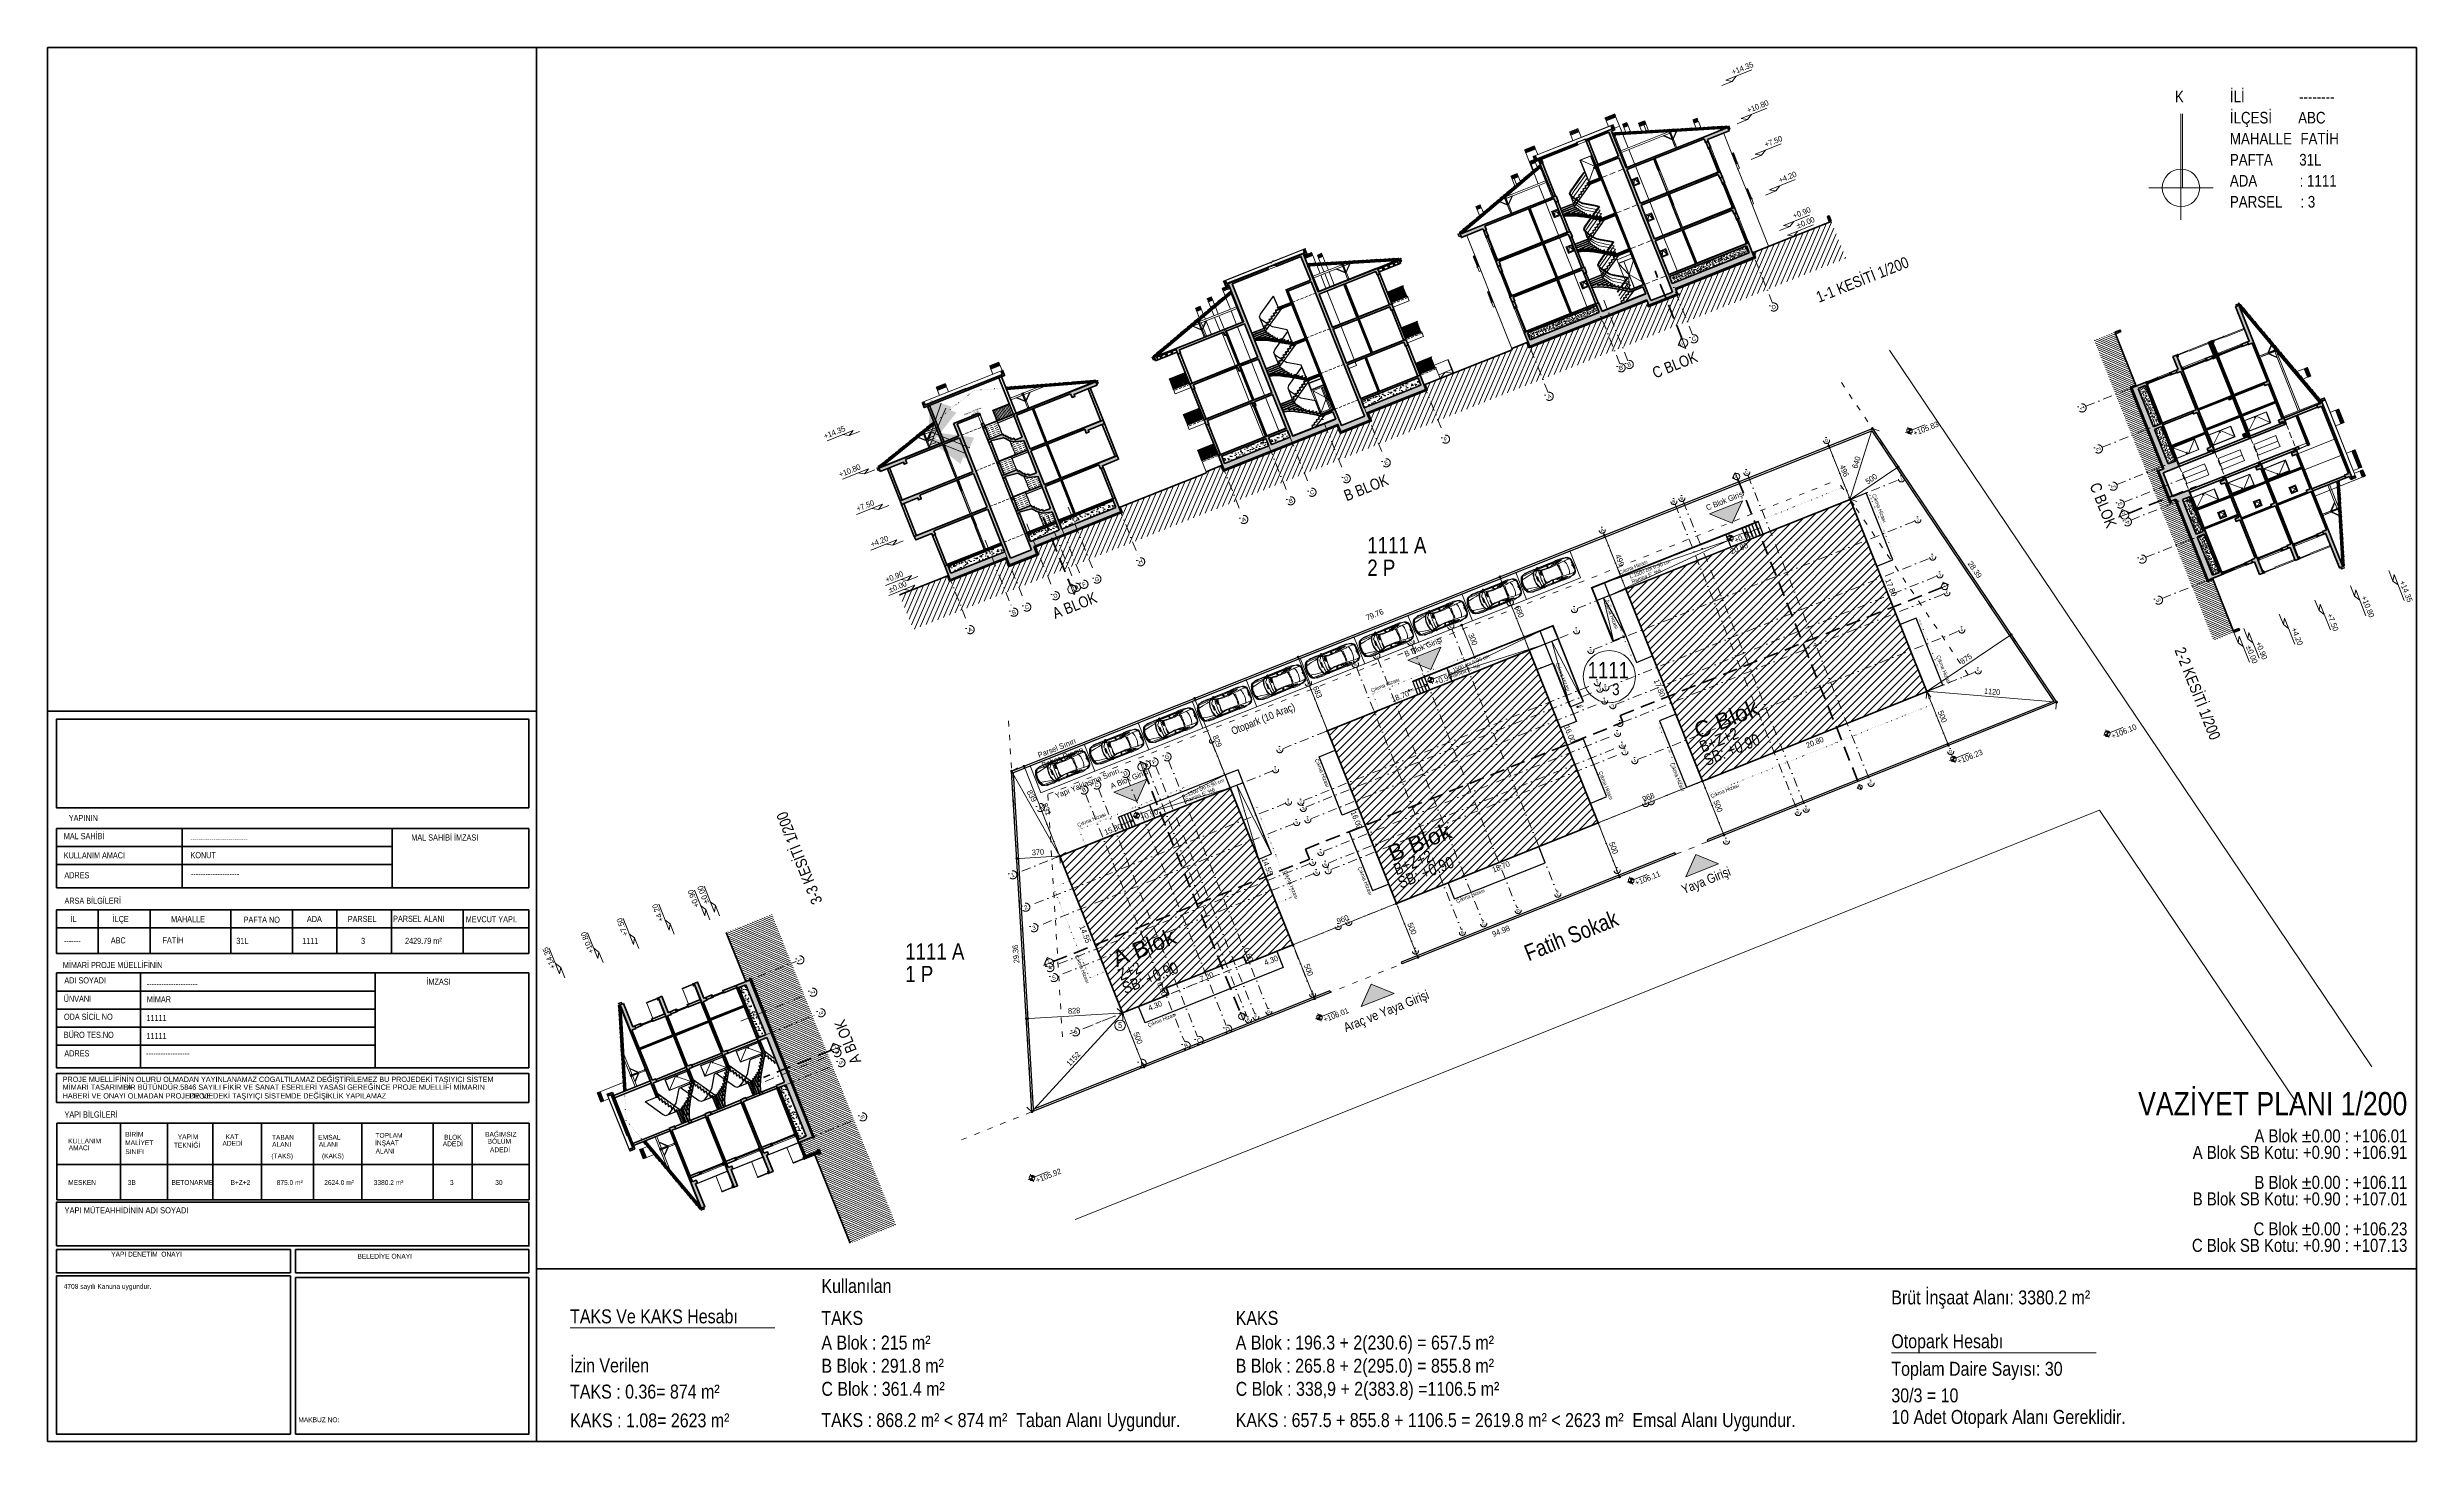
# Model space of a CAD drawing. Header units: millimetres. Extents: x 1852829 to 1882754, y -270850 to -231658.
# Drawn here: x 1861604 to 1866703, y -235669 to -232669 of the extents above; entities that cross this region are included whole.
import ezdxf
from ezdxf.enums import TextEntityAlignment as Align

# ---------------------------------------------------------------- set-up
doc = ezdxf.new("R2010")
doc.units = ezdxf.units.MM
for name, pattern in [('ACAD_ISO03W100', [30, 12, -18]), ('aks line', [0.4001, 0.2, -0.1, 0.0001, -0.1]), ('izdüşüm arka', [3.175, 0, -3.175]), ('izdüşüm ön', [9.525, 6.35, -3.175]), ('su yalıtım', [30, 12, -18])]:
    doc.linetypes.add(name, pattern=pattern)
for name, color, linetype, lineweight in [('a_aks_line', 251, 'aks line', 13), ('a_ba', 6, 'Continuous', 50), ('a_doğrama', 251, 'Continuous', 20), ('a_duvar', 251, 'Continuous', 35), ('a_görünüş', 32, 'Continuous', 25), ('a_görünüş_ince', 8, 'Continuous', 20), ('a_görünüş_kalın', 20, 'Continuous', 40), ('a_hatch_ba', 252, 'Continuous', 13), ('a_hatch_misc', 251, 'Continuous', 15), ('a_izdüşüm_arka', 251, 'izdüşüm arka', 30), ('a_izdüşüm_ön', 6, 'izdüşüm ön', 9), ('a_kaplama', 40, 'Continuous', 15), ('a_kesit_line', 7, 'izdüşüm ön', 40), ('a_not_kot', 251, 'Continuous', 13), ('a_not_malzeme_text', 252, 'Continuous', 5), ('a_not_misc', 144, 'Continuous', 5), ('a_not_text', 7, 'Continuous', 13), ('a_sınır_parsel', 1, 'Continuous', 20), ('a_sınır_yapı yaklaşma', 252, 'ACAD_ISO03W100', 13), ('a_tefriş', 8, 'Continuous', 20), ('a_yalıtım_su', 7, 'su yalıtım', 13), ('a_çerçeve_line', 7, 'Continuous', 50), ('a_ölçü_dış', 2, 'Continuous', 13), ('a_ölçü_iç', 3, 'Continuous', 9)]:
    doc.layers.add(name, color=color, linetype=linetype, lineweight=lineweight)
doc.styles.add('arial_1_18', font='ARIALN.TTF', dxfattribs={"height": 0.2})
doc.styles.add('GENERATED_STYLE_1', font='arial.ttf')
doc.styles.get("Standard").update_dxf_attribs({"font": 'ARIALN.TTF'})
doc.dimstyles.new('200 vaz', dxfattribs={"dimtxt": 12, "dimasz": 6, "dimexe": 15, "dimexo": 0, "dimgap": 5, "dimtad": 1, "dimdec": 0, "dimlfac": 4, "dimzin": 12, "dimdsep": 46, "dimtxsty": 'Standard', "dimblk": 'DOT', "dimcen": 1, "dimadec": 1, "dimazin": 0, "dimtfac": 1, "dimtdec": 0, "dimtix": 1, "dimtofl": 0, "dimtmove": 2, "dimatfit": 0, "dimldrblk": 'DOT', "dimfxl": 15, "dimfxlon": 1, "dimtolj": 1, "dimtzin": 0, "dimarcsym": 0})
doc.dimstyles.new('GENERATED_STYLE__9', dxfattribs={"dimtxt": 0.18, "dimasz": 91.2, "dimexe": 0.18, "dimexo": 0.0625, "dimgap": 0.09, "dimtad": 0, "dimtih": 1, "dimtoh": 1, "dimdec": 4, "dimzin": 0, "dimdsep": 46, "dimtxsty": 'Standard', "dimcen": 0.09, "dimadec": 0, "dimazin": 0, "dimtfac": 1, "dimtdec": 4, "dimtmove": 0, "dimatfit": 3, "dimldrblk": 'ARROWHEAD_5', "dimfxl": 1, "dimtolj": 1, "dimtzin": 0, "dimarcsym": 0})
pattern_1 = [(45, (-467813.1163, 61291.8408), (-1.122532015, 1.122532015), []), (45, (-467811.9938, 61291.8408), (-1.122532015, 1.122532015), [0.79375, -0.396875])]
pattern_2 = [(45, (-491373.7089, 61297.3185), (-1.122532015, 1.122532015), []), (45, (-491372.5864, 61297.3185), (-1.122532015, 1.122532015), [0.79375, -0.396875])]
pattern_3 = [(50, (-491373.709, 61297.3185), (9.10923345, -0.79695428), [0.9525, -10.4775]), (355, (-491373.709, 61297.318), (-1.76217107, 9.55284226), [0.762, -8.3820292]), (100.4514447, (-491372.95, 61297.252), (7.34706235, 8.7558876), [0.80950044, -8.90451223]), (46.1842, (-491373.709, 61299.858), (13.55395204, -2.1021164), [1.42875, -15.71625]), (96.6355576, (-491372.58, 61299.683), (11.8702067, 12.37130623), [1.21425116, -13.3567804]), (351.1841512, (-491373.709, 61299.858), (11.8702067, 12.37130623), [1.14299835, -12.5729866]), (21, (-491372.439, 61299.2235), (7.58071956, -5.11325991), [0.9525, -10.4775]), (326, (-491372.439, 61299.223), (3.09010142, 9.2093983), [0.762, -8.382]), (71.451445, (-491371.807, 61298.797), (10.67082096, 4.09613844), [0.80950044, -8.90449688]), (37.5, (-491373.709, 61297.3185), (0.154430163, 4.227751944), [0, -8.2804, 0, -8.509, 0, -8.41375]), (7.5, (-491373.709, 61297.3185), (3.340983126, 5.00902874), [0, -4.8514, 0, -8.0899, 0, -3.20675]), (327.5, (-491376.541, 61297.3185), (6.779529758, -0.2864372), [0, -3.175, 0, -9.906, 0, -13.1445]), (317.5, (-491377.811, 61297.3185), (7.40645907, 1.27132455), [0, -4.1275, 0, -6.5786, 0, -9.3345])]
pattern_4 = [(45, (-491373.7089, 61297.3185), (-0.5612660076, 0.5612660076), [])]
pattern_5 = [(156.67585543, (125329.7395, -480253.9894), (-0.6285428483, -1.4577688904), []), (156.67585543, (125329.3249, -480252.9463), (-0.6285428483, -1.4577688904), [0.79375, -0.396875])]
pattern_6 = [(161.6758554, (125329.7395, -480253.9894), (-2.62394233, 8.75946327), [0.9525, -10.4775]), (106.6758554, (125329.7395, -480253.989), (-8.22647753, -5.16595679), [0.762, -8.3820292]), (212.1273001, (125329.521, -480253.2595), (-10.85041949, 3.5935066), [0.80950044, -8.90451223]), (157.8600554, (125327.379, -480254.928), (-3.0527503, 13.37195666), [1.42875, -15.71625]), (208.311413, (125327.125, -480253.813), (-15.88083255, 6.4614381), [1.21425116, -13.3567804]), (102.8600066, (125327.379, -480254.928), (-15.88083255, 6.4614381), [1.14299835, -12.5729866]), (132.6758554, (125327.5, -480253.513), (1.95171453, 8.93328307), [0.9525, -10.4775]), (77.6758554, (125327.5, -480253.513), (-9.69953109, -0.52994393), [0.762, -8.382]), (183.1273004, (125327.663, -480252.768), (-7.7478166, 8.40333911), [0.80950044, -8.90449688]), (149.1758554, (125329.7395, -480253.9894), (-3.985840003, -1.418031961), [0, -8.2804, 0, -8.509, 0, -8.41375]), (119.1758554, (125329.7395, -480253.9894), (-5.888841252, 1.25462579), [0, -4.8514, 0, -8.0899, 0, -3.20675]), (79.1758554, (125330.7856, -480256.6213), (-2.237871735, 6.405934757), [0, -3.175, 0, -9.906, 0, -13.1445]), (69.1758554, (125331.2546, -480257.8015), (-3.9170411, 6.41316545), [0, -4.1275, 0, -6.5786, 0, -9.3345])]
pattern_7 = [(156.67585543, (125329.7395, -480253.9894), (-0.3142714241, -0.7288844452), [])]
pattern_8 = [(336.78098624, (-117285.947, 458698.7783), (0.6258669625, 1.4589197357), []), (336.78098624, (-117285.5305, 458697.7359), (0.6258669625, 1.4589197357), [0.79375, -0.396875])]

# ---------------------------------------------------------------- blocks, each defined once
blk = doc.blocks.new('sembol_kot kesit')
at = {"layer": 'a_not_misc'}
for p, q in [((40, 24), (-160, 24)), ((-40, 24), (0, 0)), ((40, 24), (0, 0)), ((0, 0), (80, 0))]:
    blk.add_line(p, q, dxfattribs=at)
blk = doc.blocks.new('ARROWHEAD_5')
at = {"linetype": 'Continuous', "lineweight": 0}
blk.add_hatch(color=0, dxfattribs=at).paths.add_polyline_path([(-1, 0.2679), (0, 0), (-1, -0.2679)])
at = {"color": 0, "linetype": 'Continuous', "lineweight": 0}
blk.add_line((0, 0), (-1, 0), dxfattribs=at)
blk = doc.blocks.new('merdiven kesit_b blok')
at = {"layer": 'a_hatch_ba'}
h = blk.add_hatch(dxfattribs=at)
h.set_pattern_fill('ANSI33', color=256)
h.set_pattern_definition([(45, (-3969.999, 1429.367), (-4.49012806, 4.49012806), []), (45, (-3965.509, 1429.367), (-4.49012806, 4.49012806), [3.175, -1.5875])])
h.paths.add_polyline_path([(1868630, -263843), (1868760, -263843), (1868760, -263858), (1868630, -263858)])
at = {"layer": 'a_ba'}
blk.add_lwpolyline([(1868630, -263843), (1868760, -263843), (1868760, -263858), (1868630, -263858)], close=True, dxfattribs=at)
blk.add_lwpolyline([(1868630, -264173), (1868630, -264156), (1868603, -264156), (1868603, -264138), (1868576, -264138), (1868576, -264121), (1868549, -264121), (1868549, -264103), (1868522, -264103), (1868522, -264086), (1868492, -264086), (1868492, -264069), (1868463, -264069), (1868463, -264051), (1868432, -264051), (1868432, -264034), (1868392, -264034), (1868392, -264017), (1868337, -264017), (1868337, -264029), (1868392, -264046), (1868432, -264063), (1868463, -264081), (1868492, -264098), (1868522, -264115), (1868549, -264133), (1868576, -264150), (1868611, -264173)], dxfattribs=at)
at = {"layer": 'a_görünüş'}
for points in [[(1868468, -263837), (1868630, -263733)], [(1868630, -263843), (1868630, -263733)], [(1868630, -263843), (1868630, -263733)], [(1868452, -263855), (1868468, -263837)], [(1868452, -263970), (1868452, -263855)], [(1868452, -263989), (1868653, -263860)], [(1868630, -264045), (1868522, -263976), (1868508, -263959), (1868495, -263941), (1868482, -263924), (1868471, -263907), (1868460, -263889), (1868452, -263872)], [(1868491, -263941), (1868462, -263941), (1868462, -263944), (1868464, -263944), (1868464, -263959)], [(1868518, -263924), (1868489, -263924), (1868489, -263927), (1868491, -263927), (1868491, -263941)], [(1868545, -263906), (1868516, -263906), (1868516, -263909), (1868518, -263909), (1868518, -263924)], [(1868572, -263889), (1868543, -263889), (1868543, -263892), (1868545, -263892), (1868545, -263906)], [(1868599, -263872), (1868570, -263872), (1868570, -263875), (1868572, -263875), (1868572, -263889)], [(1868625, -263854), (1868597, -263854), (1868597, -263857), (1868599, -263857), (1868599, -263872)], [(1868339, -263959), (1868452, -263959), (1868452, -263962), (1868339, -263962)], [(1868339, -263976), (1868452, -263976), (1868452, -263979), (1868339, -263979)], [(1868339, -263993), (1868460, -263993), (1868460, -263996), (1868339, -263996)], [(1868398, -264011), (1868471, -264011), (1868471, -264014), (1868398, -264014)], [(1868438, -264028), (1868482, -264028), (1868482, -264031), (1868438, -264031)], [(1868452, -263959), (1868464, -263959)], [(1868452, -263962), (1868452, -263962), (1868452, -263976)], [(1868452, -263979), (1868452, -263979), (1868452, -263993)], [(1868460, -263996), (1868460, -263996), (1868460, -264011)], [(1868469, -264045), (1868495, -264045), (1868495, -264048), (1868469, -264048)], [(1868471, -264014), (1868471, -264014), (1868471, -264028)], [(1868482, -264031), (1868482, -264031), (1868482, -264045)], [(1868495, -264048), (1868495, -264048), (1868495, -264063)], [(1868498, -264063), (1868508, -264063), (1868508, -264066), (1868498, -264066)], [(1868508, -264066), (1868508, -264066), (1868508, -264080)], [(1868630, -264150), (1868630, -264045)]]:
    blk.add_lwpolyline(points, dxfattribs=at)
at = {"layer": 'a_izdüşüm_ön'}
for points in [[(1868452, -263965), (1868468, -263965), (1868468, -263947), (1868495, -263947), (1868495, -263930), (1868522, -263930), (1868522, -263912), (1868549, -263912), (1868549, -263895), (1868576, -263895), (1868576, -263878), (1868603, -263878), (1868603, -263860), (1868630, -263860), (1868630, -263858)], [(1868452, -263987), (1868652, -263858)], [(1868337, -263965), (1868452, -263965), (1868452, -263982)], [(1868337, -263982), (1868452, -263982), (1868452, -263999)], [(1868337, -263999), (1868460, -263999), (1868460, -264017)], [(1868392, -264017), (1868471, -264017), (1868471, -264034)], [(1868432, -264034), (1868482, -264034), (1868482, -264051)], [(1868463, -264051), (1868495, -264051), (1868495, -264069)], [(1868492, -264069), (1868508, -264069), (1868508, -264086)]]:
    blk.add_lwpolyline(points, dxfattribs=at)
at = {"layer": 'a_kaplama'}
for points in [[(1868630, -263837), (1868750, -263837)], [(1868337, -264014), (1868398, -264014), (1868398, -264011), (1868337, -264011), (1868337, -264014)], [(1868394, -264027), (1868396, -264027), (1868396, -264015), (1868394, -264015), (1868394, -264027)], [(1868394, -264031), (1868438, -264031), (1868438, -264028), (1868394, -264028), (1868394, -264031)], [(1868434, -264044), (1868436, -264044), (1868436, -264032), (1868434, -264032), (1868434, -264044)], [(1868434, -264048), (1868469, -264048), (1868469, -264045), (1868434, -264045), (1868434, -264048)], [(1868465, -264062), (1868467, -264062), (1868467, -264049), (1868465, -264049), (1868465, -264062)], [(1868465, -264066), (1868498, -264066), (1868498, -264063), (1868465, -264063), (1868465, -264066)], [(1868494, -264079), (1868496, -264079), (1868496, -264067), (1868494, -264067), (1868494, -264079)], [(1868494, -264083), (1868528, -264083), (1868528, -264080), (1868494, -264080), (1868494, -264083)], [(1868524, -264096), (1868526, -264096), (1868526, -264084), (1868524, -264084), (1868524, -264096)], [(1868524, -264100), (1868555, -264100), (1868555, -264097), (1868524, -264097), (1868524, -264100)], [(1868551, -264114), (1868553, -264114), (1868553, -264101), (1868551, -264101), (1868551, -264114)], [(1868551, -264118), (1868582, -264118), (1868582, -264115), (1868551, -264115), (1868551, -264118)], [(1868578, -264131), (1868580, -264131), (1868580, -264119), (1868578, -264119), (1868578, -264131)], [(1868578, -264135), (1868609, -264135), (1868609, -264132), (1868578, -264132), (1868578, -264135)], [(1868605, -264149), (1868607, -264149), (1868607, -264136), (1868605, -264136), (1868605, -264149)], [(1868605, -264153), (1868636, -264153), (1868636, -264150), (1868605, -264150), (1868605, -264153)], [(1868632, -264166), (1868634, -264166), (1868634, -264154), (1868632, -264154), (1868632, -264166)]]:
    blk.add_lwpolyline(points, dxfattribs=at)
blk = doc.blocks.new('kesit_2_c_blok')
at = {"layer": 'a_ba', "ltscale": 100}
for p, q in [((-490, 220), (-490, 210)), ((-480, 220), (-480, 210))]:
    blk.add_line(p, q, dxfattribs=at)
at = {"layer": 'a_ba'}
for p, q in [((-1390, 0), (-2080, 0)), ((-965, 0), (-1097, 0)), ((0, 0), (-740, 0)), ((-1415, -15), (-2055, -15)), ((-965, -15), (-1097, -15)), ((-25, -15), (-740, -15))]:
    blk.add_line(p, q, dxfattribs=at)
for points in [[(-2080, 220), (-2060, 220), (-2060, 230), (-2080, 230)], [(0, 220), (-20, 220), (-20, 230), (0, 230)]]:
    blk.add_lwpolyline(points, close=True, dxfattribs=at)
for points in [[(-765, -15), (-765, 315)], [(-740, 0), (-740, 315)], [(-2055, -15), (-2055, -50), (-2080, -50), (-2080, 0)], [(-1390, 0), (-1390, -50), (-1415, -50), (-1415, -15)], [(-965, -15), (-965, 0)], [(0, 0), (0, -50), (-25, -50), (-25, -15)]]:
    blk.add_lwpolyline(points, dxfattribs=at)
at = {"layer": 'a_ba', "ltscale": 100}
for points in [[(-490, 220), (-480, 220)], [(-490, 210), (-480, 210)]]:
    blk.add_lwpolyline(points, dxfattribs=at)
at = {"layer": 'a_doğrama', "linetype": 'Continuous'}
for p, q in [((-493, 7), (-493, 208)), ((-493, 208), (-488, 208)), ((-492, 210), (-492, 208)), ((-488, 7), (-488, 208)), ((-493, 7), (-488, 7))]:
    blk.add_line(p, q, dxfattribs=at)
at = {"layer": 'a_doğrama'}
for points in [[(-2066, 214), (-2072, 214), (-2072, 220), (-2066, 220)], [(-2060, 214), (-2066, 214), (-2066, 220), (-2060, 220)], [(-2059, 218), (-2060, 218), (-2060, 222), (-2058, 222), (-2058, 219)], [(-1475, 160), (-1417, 160), (-1417, 220), (-1475, 220)], [(-1469, 166), (-1421, 166), (-1421, 214), (-1469, 214)], [(-1465, 170), (-1425, 170), (-1425, 210), (-1465, 210)], [(-738, 160), (-680, 160), (-680, 220), (-738, 220)], [(-734, 166), (-686, 166), (-686, 214), (-734, 214)], [(-730, 170), (-690, 170), (-690, 210), (-730, 210)], [(-21, 218), (-20, 218), (-20, 222), (-22, 222), (-22, 219)], [(-20, 214), (-14, 214), (-14, 220), (-20, 220)], [(-14, 214), (-8, 214), (-8, 220), (-14, 220)], [(-2066, 14), (-2072, 14), (-2072, 20), (-2066, 20)], [(-2060, 14), (-2066, 14), (-2066, 20), (-2060, 20)], [(-2059, 16), (-2060, 16), (-2060, 12), (-2058, 12), (-2058, 15)], [(-21, 16), (-20, 16), (-20, 12), (-22, 12), (-22, 15)], [(-20, 14), (-14, 14), (-14, 20), (-20, 20)], [(-14, 14), (-8, 14), (-8, 20), (-14, 20)]]:
    blk.add_lwpolyline(points, close=True, dxfattribs=at)
for points in [[(-2064, 214), (-2064, 20)], [(-2063, 214), (-2063, 20)], [(-17, 214), (-17, 20)], [(-16, 214), (-16, 20)], [(-2078, 102), (-2078, 16)], [(-2078, 102), (-2077, 102)], [(-2077, 102), (-2077, 16)], [(-4, 102), (-4, 16)], [(-4, 102), (-3, 102)], [(-3, 102), (-3, 16)]]:
    blk.add_lwpolyline(points, dxfattribs=at)
at = {"layer": 'a_doğrama', "linetype": 'Continuous'}
for points in [[(-492, 210), (-490, 210)], [(-480, 210), (-478, 210), (-478, 207), (-488, 207)]]:
    blk.add_lwpolyline(points, dxfattribs=at)
at = {"layer": 'a_duvar'}
for p, q in [((-20, 220), (0, 220)), ((-2060, 10), (-2080, 10)), ((-20, 10), (0, 10))]:
    blk.add_line(p, q, dxfattribs=at)
for points in [[(-2080, 230), (-2080, 280)], [(-2060, 230), (-2060, 280)], [(-1650, 0), (-1650, 315)], [(-1640, 0), (-1640, 315)], [(-1415, 0), (-1415, 280)], [(-1395, 0), (-1395, 280)], [(-975, 0), (-975, 315)], [(-965, 0), (-965, 315)], [(-490, 220), (-490, 315)], [(-480, 220), (-480, 315)], [(-20, 230), (-20, 280)], [(0, 230), (0, 280)], [(-2080, 10), (-2080, 0)], [(-2060, 10), (-2060, 0)], [(-20, 10), (-20, 0)], [(0, 10), (0, 0)]]:
    blk.add_lwpolyline(points, dxfattribs=at)
at = {"layer": 'a_görünüş_ince'}
for p, q in [((-2230, 14), (-2249, 14)), ((-2230, 12), (-2249, 12)), ((-2230, 110), (-2245, 110)), ((-2230, 107), (-2245, 107)), ((150, 110), (165, 110)), ((150, 107), (165, 107)), ((150, 14), (168, 14)), ((150, 12), (169, 12))]:
    blk.add_line(p, q, dxfattribs=at)
for points in [[(-2230, -50), (-2230, 296)], [(-2082, 218), (-2082, 14)], [(-2072, 214), (-2072, 20)], [(-2066, 214), (-2066, 20)], [(-2060, 214), (-2060, 20)], [(-1495, 6), (-1495, 313)], [(-660, 6), (-660, 313)], [(-478, 207), (-478, 6)], [(-20, 214), (-20, 20)], [(-14, 214), (-14, 20)], [(-8, 214), (-8, 20)], [(2, 218), (2, 14)], [(150, -50), (150, 296)], [(-2249, 12), (-2249, 14)], [(-2249, 14), (-2249, 14)], [(-2245, 107), (-2245, 110)], [(-2245, 19), (-2245, 102)], [(-2245, 102), (-2230, 102)], [(-2245, -32), (-2245, 12)], [(-2240, 19), (-2240, 102)], [(-2235, 19), (-2235, 102)], [(-2080, 16), (-2080, 107)], [(-2074, 16), (-2074, 107)], [(-6, 16), (-6, 107)], [(0, 16), (0, 107)], [(165, 102), (150, 102)], [(155, 19), (155, 102)], [(160, 19), (160, 102)], [(165, 107), (165, 110)], [(165, 19), (165, 102)], [(165, -32), (165, 12)], [(168, 14), (169, 14)], [(169, 12), (169, 14)], [(-2230, -32), (-2245, -32)], [(150, -32), (165, -32)]]:
    blk.add_lwpolyline(points, dxfattribs=at)
at = {"layer": 'a_görünüş_kalın'}
for p, q in [((-2074, 110), (-2080, 110)), ((-2078, 109), (-2080, 109)), ((-2074, 109), (-2077, 109)), ((0, 110), (-6, 110)), ((-4, 109), (-6, 109)), ((0, 109), (-3, 109))]:
    blk.add_line(p, q, dxfattribs=at)
for points in [[(-2080, 109), (-2080, 110)], [(-2077, 107), (-2078, 107), (-2078, 109)], [(-2077, 107), (-2077, 109)], [(-2074, 109), (-2074, 110)], [(-6, 109), (-6, 110)], [(-3, 107), (-4, 107), (-4, 109)], [(-3, 107), (-3, 109)], [(0, 109), (0, 110)]]:
    blk.add_lwpolyline(points, dxfattribs=at)
at = {"layer": 'a_kaplama'}
for p, q in [((-2060, 14), (-2084, 14)), ((-2060, 12), (-2084, 12)), ((-20, 14), (3, 14)), ((-20, 12), (4, 12))]:
    blk.add_line(p, q, dxfattribs=at)
for points in [[(-2084, 12), (-2084, 14)], [(-2084, 14), (-2084, 14)], [(-2060, 12), (-2060, 14)], [(-20, 12), (-20, 14)], [(3, 14), (4, 14)], [(4, 12), (4, 14)]]:
    blk.add_lwpolyline(points, dxfattribs=at)
at = {"layer": 'a_not_misc'}
for points in [[(-1421, 166), (-1445, 214), (-1469, 166)], [(-686, 166), (-710, 214), (-734, 166)]]:
    blk.add_lwpolyline(points, dxfattribs=at)
blk = doc.blocks.new('_DOT')
at = {"color": 0, "linetype": 'ByBlock'}
blk.add_line((-0.5, 0), (-1, 0), dxfattribs=at)
at = {"color": 0, "linetype": 'ByBlock', "const_width": 0.5}
blk.add_lwpolyline([(-0.25, 0, 1), (0.25, 0, 1)], format="xyb", close=True, dxfattribs=at)
blk = doc.blocks.new('*D39')
at = {"layer": 'a_ölçü_dış', "color": 0, "lineweight": -2, "transparency": 16777216}
for p, q in [((-136.5, 964.9), (-123.5, 972.3)), ((-36, 787.5), (-133.6, 959.7)), ((-33, 782.2), (-20, 789.6))]:
    blk.add_line(p, q, dxfattribs=at)
at = {"layer": 'Defpoints', "color": 0, "transparency": 16777216}
for p in [(-136.5, 964.9), (-136.5, 964.9), (-33, 782.2)]:
    blk.add_point(p, dxfattribs=at)
at = {"layer": 'a_ölçü_dış', "color": 0, "lineweight": -2, "transparency": 16777216, "xscale": 6, "yscale": 6, "zscale": 6}
for p, rotation in [((-136.5, 964.9), 119.5348271267121), ((-33, 782.2), 299.5348271267121)]:
    blk.add_blockref('_DOT', p, dxfattribs=dict(at, rotation=rotation))
at = {"layer": 'a_ölçü_dış', "color": 0, "transparency": 16777216, "insert": (-92.9, 911.5), "char_height": 12, "attachment_point": 5, "rotation": 299.5348}
blk.add_mtext('\\A1;839', dxfattribs=at)
blk = doc.blocks.new('*D40')
at = {"layer": 'a_ölçü_dış', "color": 0, "lineweight": -2, "transparency": 16777216}
for p, q in [((-125.3, 776.7), (-124.4, 761.8)), ((-39, 781.9), (-119.3, 777.1)), ((-33, 782.2), (-32.1, 767.3))]:
    blk.add_line(p, q, dxfattribs=at)
at = {"layer": 'Defpoints', "color": 0, "transparency": 16777216}
for p in [(-125.3, 776.7), (-125.3, 776.7), (-33, 782.2)]:
    blk.add_point(p, dxfattribs=at)
at = {"layer": 'a_ölçü_dış', "color": 0, "lineweight": -2, "transparency": 16777216, "xscale": 6, "yscale": 6, "zscale": 6}
for p, rotation in [((-125.3, 776.7), 183.4168789196025), ((-33, 782.2), 3.416878919602456)]:
    blk.add_blockref('_DOT', p, dxfattribs=dict(at, rotation=rotation))
at = {"layer": 'a_ölçü_dış', "color": 0, "transparency": 16777216, "insert": (-79.8, 790.6), "char_height": 12, "attachment_point": 5, "rotation": 3.4169}
blk.add_mtext('\\A1;370', dxfattribs=at)
blk = doc.blocks.new('*D41')
at = {"layer": 'a_ölçü_dış', "color": 0, "lineweight": -2, "transparency": 16777216}
for p, q in [((-109.9, 975.5), (-123.9, 969.9)), ((-35.3, 787.8), (-107.7, 969.9)), ((-33, 782.2), (-47, 776.7))]:
    blk.add_line(p, q, dxfattribs=at)
at = {"layer": 'Defpoints', "color": 0, "transparency": 16777216}
for p in [(-109.9, 975.5), (-109.9, 975.5), (-33, 782.2)]:
    blk.add_point(p, dxfattribs=at)
at = {"layer": 'a_ölçü_dış', "color": 0, "lineweight": -2, "transparency": 16777216, "xscale": 6, "yscale": 6, "zscale": 6}
for p, rotation in [((-109.9, 975.5), 111.6986979113207), ((-33, 782.2), 291.6986979113207)]:
    blk.add_blockref('_DOT', p, dxfattribs=dict(at, rotation=rotation))
at = {"layer": 'a_ölçü_dış', "color": 0, "transparency": 16777216, "insert": (-61.1, 883), "char_height": 12, "attachment_point": 5, "rotation": 291.6987}
blk.add_mtext('\\A1;831', dxfattribs=at)
blk = doc.blocks.new('*D42')
at = {"layer": 'a_ölçü_dış', "color": 0, "lineweight": -2, "transparency": 16777216}
for p, q in [((-104.7, 432.3), (-103.8, 417.3)), ((96, 444.2), (-98.7, 432.6)), ((102, 444.6), (102.9, 429.6))]:
    blk.add_line(p, q, dxfattribs=at)
at = {"layer": 'Defpoints', "color": 0, "transparency": 16777216}
for p in [(-104.7, 432.3), (-104.7, 432.3), (102, 444.6)]:
    blk.add_point(p, dxfattribs=at)
at = {"layer": 'a_ölçü_dış', "color": 0, "lineweight": -2, "transparency": 16777216, "xscale": 6, "yscale": 6, "zscale": 6}
for p, rotation in [((-104.7, 432.3), 183.4168789196), ((102, 444.6), 3.416878919600057)]:
    blk.add_blockref('_DOT', p, dxfattribs=dict(at, rotation=rotation))
at = {"layer": 'a_ölçü_dış', "color": 0, "transparency": 16777216, "insert": (-2, 449.5), "char_height": 12, "attachment_point": 5, "rotation": 3.4169}
blk.add_mtext('\\A1;828', dxfattribs=at)
blk = doc.blocks.new('*D43')
at = {"layer": 'a_ölçü_dış', "color": 0, "lineweight": -2, "transparency": 16777216}
for p, q in [((102, 444.6), (115.9, 450.2)), ((104.2, 439), (146.2, 334.1)), ((148.4, 328.5), (162.3, 334.1))]:
    blk.add_line(p, q, dxfattribs=at)
at = {"layer": 'Defpoints', "color": 0, "transparency": 16777216}
for p in [(102, 444.6), (148.4, 328.5), (148.4, 328.5)]:
    blk.add_point(p, dxfattribs=at)
at = {"layer": 'a_ölçü_dış', "color": 0, "lineweight": -2, "transparency": 16777216, "xscale": 6, "yscale": 6, "zscale": 6}
for p, rotation in [((102, 444.6), 111.7823687626103), ((148.4, 328.5), 291.7823687626102)]:
    blk.add_blockref('_DOT', p, dxfattribs=dict(at, rotation=rotation))
at = {"layer": 'a_ölçü_dış', "color": 0, "transparency": 16777216, "insert": (135.5, 390.7), "char_height": 12, "attachment_point": 5, "rotation": 291.7824}
blk.add_mtext('\\A1;500', dxfattribs=at)
blk = doc.blocks.new('*D44')
at = {"layer": 'a_ölçü_dış', "color": 0, "lineweight": -2, "transparency": 16777216}
for p, q in [((97.9, 440.1), (-88.7, 236.6)), ((102, 444.5), (90.9, 454.6)), ((-92.8, 232.2), (-103.8, 242.3))]:
    blk.add_line(p, q, dxfattribs=at)
at = {"layer": 'Defpoints', "color": 0, "transparency": 16777216}
for p in [(102, 444.5), (-92.8, 232.2), (-92.8, 232.2)]:
    blk.add_point(p, dxfattribs=at)
at = {"layer": 'a_ölçü_dış', "color": 0, "lineweight": -2, "transparency": 16777216, "xscale": 6, "yscale": 6, "zscale": 6}
for p, rotation in [((102, 444.5), 47.47197745762648), ((-92.8, 232.2), 227.4719774576264)]:
    blk.add_blockref('_DOT', p, dxfattribs=dict(at, rotation=rotation))
at = {"layer": 'a_ölçü_dış', "color": 0, "transparency": 16777216, "insert": (-3.6, 345.8), "char_height": 12, "attachment_point": 5, "rotation": 47.472}
blk.add_mtext('\\A1;1152', dxfattribs=at)
blk = doc.blocks.new('*D45')
at = {"layer": 'a_ölçü_dış', "color": 0, "lineweight": -2, "transparency": 16777216}
for p, q in [((469.2, 591.3), (483.1, 596.9)), ((471.4, 585.8), (513.4, 480.8)), ((515.6, 475.3), (529.5, 480.8))]:
    blk.add_line(p, q, dxfattribs=at)
at = {"layer": 'Defpoints', "color": 0, "transparency": 16777216}
for p in [(469.2, 591.3), (515.6, 475.3), (515.6, 475.3)]:
    blk.add_point(p, dxfattribs=at)
at = {"layer": 'a_ölçü_dış', "color": 0, "lineweight": -2, "transparency": 16777216, "xscale": 6, "yscale": 6, "zscale": 6}
for p, rotation in [((469.2, 591.3), 111.7823687625724), ((515.6, 475.3), 291.7823687625724)]:
    blk.add_blockref('_DOT', p, dxfattribs=dict(at, rotation=rotation))
at = {"layer": 'a_ölçü_dış', "color": 0, "transparency": 16777216, "insert": (502.7, 537.4), "char_height": 12, "attachment_point": 5, "rotation": 291.7824}
blk.add_mtext('\\A1;500', dxfattribs=at)
blk = doc.blocks.new('*D46')
at = {"layer": 'a_ölçü_dış', "color": 0, "lineweight": -2, "transparency": 16777216}
for p, q in [((474.4, 593.4), (686.1, 678)), ((691.7, 680.2), (686.1, 694.2)), ((468.8, 591.2), (463.2, 605.1))]:
    blk.add_line(p, q, dxfattribs=at)
at = {"layer": 'Defpoints', "color": 0, "transparency": 16777216}
for p in [(691.7, 680.2), (691.7, 680.2), (468.8, 591.2)]:
    blk.add_point(p, dxfattribs=at)
at = {"layer": 'a_ölçü_dış', "color": 0, "lineweight": -2, "transparency": 16777216, "xscale": 6, "yscale": 6, "zscale": 6}
for p, rotation in [((691.7, 680.2), 21.78230538656591), ((468.8, 591.2), 201.7823053865659)]:
    blk.add_blockref('_DOT', p, dxfattribs=dict(at, rotation=rotation))
at = {"layer": 'a_ölçü_dış', "color": 0, "transparency": 16777216, "insert": (576.1, 646), "char_height": 12, "attachment_point": 5, "rotation": 21.7823}
blk.add_mtext('\\A1;960', dxfattribs=at)
blk = doc.blocks.new('*D47')
at = {"layer": 'a_ölçü_dış', "color": 0, "lineweight": -2, "transparency": 16777216}
for p, q in [((691.7, 680.2), (677.8, 674.7)), ((693.9, 674.7), (735.8, 569.7)), ((738.1, 564.2), (724.1, 558.6))]:
    blk.add_line(p, q, dxfattribs=at)
at = {"layer": 'Defpoints', "color": 0, "transparency": 16777216}
for p in [(691.7, 680.2), (738.1, 564.2), (738.1, 564.2)]:
    blk.add_point(p, dxfattribs=at)
at = {"layer": 'a_ölçü_dış', "color": 0, "lineweight": -2, "transparency": 16777216, "xscale": 6, "yscale": 6, "zscale": 6}
for p, rotation in [((691.7, 680.2), 111.7823687625773), ((738.1, 564.2), 291.7823687625773)]:
    blk.add_blockref('_DOT', p, dxfattribs=dict(at, rotation=rotation))
at = {"layer": 'a_ölçü_dış', "color": 0, "transparency": 16777216, "insert": (725.2, 626.3), "char_height": 12, "attachment_point": 5, "rotation": 291.7824}
blk.add_mtext('\\A1;500', dxfattribs=at)
blk = doc.blocks.new('*D48')
at = {"layer": 'a_ölçü_dış', "color": 0, "lineweight": -2, "transparency": 16777216}
for p, q in [((257.4, 1121.7), (271.3, 1127.2)), ((331.8, 934.6), (259.6, 1116.1)), ((334, 929), (348, 934.6))]:
    blk.add_line(p, q, dxfattribs=at)
at = {"layer": 'Defpoints', "color": 0, "transparency": 16777216}
for p in [(257.4, 1121.7), (257.4, 1121.7), (334, 929)]:
    blk.add_point(p, dxfattribs=at)
at = {"layer": 'a_ölçü_dış', "color": 0, "lineweight": -2, "transparency": 16777216, "xscale": 6, "yscale": 6, "zscale": 6}
for p, rotation in [((257.4, 1121.7), 111.6986979113491), ((334, 929), 291.6986979113491)]:
    blk.add_blockref('_DOT', p, dxfattribs=dict(at, rotation=rotation))
at = {"layer": 'a_ölçü_dış', "color": 0, "transparency": 16777216, "insert": (306.1, 1029.5), "char_height": 12, "attachment_point": 5, "rotation": 291.6987}
blk.add_mtext('\\A1;829', dxfattribs=at)
blk = doc.blocks.new('*D49')
at = {"layer": 'a_ölçü_dış', "color": 0, "lineweight": -2, "transparency": 16777216}
for p, q in [((480.1, 1210.3), (466.2, 1204.7)), ((541, 1057.3), (482.4, 1204.7)), ((543.2, 1051.7), (529.3, 1046.1))]:
    blk.add_line(p, q, dxfattribs=at)
at = {"layer": 'Defpoints', "color": 0, "transparency": 16777216}
for p in [(480.1, 1210.3), (480.1, 1210.3), (543.2, 1051.7)]:
    blk.add_point(p, dxfattribs=at)
at = {"layer": 'a_ölçü_dış', "color": 0, "lineweight": -2, "transparency": 16777216, "xscale": 6, "yscale": 6, "zscale": 6}
for p, rotation in [((480.1, 1210.3), 111.6986979113125), ((543.2, 1051.7), 291.6986979113125)]:
    blk.add_blockref('_DOT', p, dxfattribs=dict(at, rotation=rotation))
at = {"layer": 'a_ölçü_dış', "color": 0, "transparency": 16777216, "insert": (522, 1135.1), "char_height": 12, "attachment_point": 5, "rotation": 291.6987}
blk.add_mtext('\\A1;683', dxfattribs=at)
blk = doc.blocks.new('*D50')
at = {"layer": 'a_ölçü_dış', "color": 0, "lineweight": -2, "transparency": 16777216}
for p, q in [((914.5, 1383.1), (900.6, 1377.6)), ((975.1, 1230.7), (916.7, 1377.6)), ((977.4, 1225.2), (963.4, 1219.6))]:
    blk.add_line(p, q, dxfattribs=at)
at = {"layer": 'Defpoints', "color": 0, "transparency": 16777216}
for p in [(914.5, 1383.1), (914.5, 1383.1), (977.4, 1225.2)]:
    blk.add_point(p, dxfattribs=at)
at = {"layer": 'a_ölçü_dış', "color": 0, "lineweight": -2, "transparency": 16777216, "xscale": 6, "yscale": 6, "zscale": 6}
for p, rotation in [((914.5, 1383.1), 111.6986979113546), ((977.4, 1225.2), 291.6986979113546)]:
    blk.add_blockref('_DOT', p, dxfattribs=dict(at, rotation=rotation))
at = {"layer": 'a_ölçü_dış', "color": 0, "transparency": 16777216, "insert": (956.3, 1308.3), "char_height": 12, "attachment_point": 5, "rotation": 291.6987}
blk.add_mtext('\\A1;680', dxfattribs=at)
blk = doc.blocks.new('*D51')
at = {"layer": 'a_ölçü_dış', "color": 0, "lineweight": -2, "transparency": 16777216}
for p, q in [((1125.8, 853.7), (1139.7, 859.3)), ((1128, 848.2), (1170, 743.2)), ((1172.2, 737.6), (1186.1, 743.2))]:
    blk.add_line(p, q, dxfattribs=at)
at = {"layer": 'Defpoints', "color": 0, "transparency": 16777216}
for p in [(1125.8, 853.7), (1172.2, 737.6), (1172.2, 737.6)]:
    blk.add_point(p, dxfattribs=at)
at = {"layer": 'a_ölçü_dış', "color": 0, "lineweight": -2, "transparency": 16777216, "xscale": 6, "yscale": 6, "zscale": 6}
for p, rotation in [((1125.8, 853.7), 111.7823687625398), ((1172.2, 737.6), 291.7823687625399)]:
    blk.add_blockref('_DOT', p, dxfattribs=dict(at, rotation=rotation))
at = {"layer": 'a_ölçü_dış', "color": 0, "transparency": 16777216, "insert": (1159.3, 799.8), "char_height": 12, "attachment_point": 5, "rotation": 291.7824}
blk.add_mtext('\\A1;500', dxfattribs=at)
blk = doc.blocks.new('*D52')
at = {"layer": 'a_ölçü_dış', "color": 0, "lineweight": -2, "transparency": 16777216}
for p, q in [((1131.4, 855.9), (1344.9, 941.3)), ((1350.4, 943.6), (1356, 929.6)), ((1125.8, 853.7), (1131.4, 839.7))]:
    blk.add_line(p, q, dxfattribs=at)
at = {"layer": 'Defpoints', "color": 0, "transparency": 16777216}
for p in [(1350.4, 943.6), (1350.4, 943.5), (1125.8, 853.7)]:
    blk.add_point(p, dxfattribs=at)
at = {"layer": 'a_ölçü_dış', "color": 0, "lineweight": -2, "transparency": 16777216, "xscale": 6, "yscale": 6, "zscale": 6}
for p, rotation in [((1350.4, 943.5), 21.80624200279584), ((1125.8, 853.6), 201.8062420027959)]:
    blk.add_blockref('_DOT', p, dxfattribs=dict(at, rotation=rotation))
at = {"layer": 'a_ölçü_dış', "color": 0, "transparency": 16777216, "insert": (1234, 908.9), "char_height": 12, "attachment_point": 5, "rotation": 21.8062}
blk.add_mtext('\\A1;968', dxfattribs=at)
blk = doc.blocks.new('*D53')
at = {"layer": 'a_ölçü_dış', "color": 0, "lineweight": -2, "transparency": 16777216}
for p, q in [((1669.9, 1555.6), (1714.4, 1696.4)), ((1716.2, 1702.2), (1730.5, 1697.6)), ((1668.1, 1549.9), (1682.4, 1545.4))]:
    blk.add_line(p, q, dxfattribs=at)
at = {"layer": 'Defpoints', "color": 0, "transparency": 16777216}
for p in [(1716.2, 1702.2), (1716.2, 1702.2), (1668.1, 1549.9)]:
    blk.add_point(p, dxfattribs=at)
at = {"layer": 'a_ölçü_dış', "color": 0, "lineweight": -2, "transparency": 16777216, "xscale": 6, "yscale": 6, "zscale": 6}
for p, rotation in [((1716.2, 1702.2), 72.45832050153344), ((1668.1, 1549.9), 252.4583205015334)]:
    blk.add_blockref('_DOT', p, dxfattribs=dict(at, rotation=rotation))
at = {"layer": 'a_ölçü_dış', "color": 0, "transparency": 16777216, "insert": (1681.6, 1629.4), "char_height": 12, "attachment_point": 5, "rotation": 72.4583}
blk.add_mtext('\\A1;640', dxfattribs=at)
blk = doc.blocks.new('*D54')
at = {"layer": 'a_ölçü_dış', "color": 0, "lineweight": -2, "transparency": 16777216}
for p, q in [((1673.2, 1553), (1766.9, 1616.1)), ((1771.9, 1619.5), (1780.3, 1607)), ((1668.2, 1549.7), (1676.6, 1537.2))]:
    blk.add_line(p, q, dxfattribs=at)
at = {"layer": 'Defpoints', "color": 0, "transparency": 16777216}
for p in [(1771.9, 1619.5), (1771.9, 1619.5), (1668.2, 1549.7)]:
    blk.add_point(p, dxfattribs=at)
at = {"layer": 'a_ölçü_dış', "color": 0, "lineweight": -2, "transparency": 16777216, "xscale": 6, "yscale": 6, "zscale": 6}
for p, rotation in [((1771.9, 1619.5), 33.94197699863963), ((1668.2, 1549.7), 213.9419769986396)]:
    blk.add_blockref('_DOT', p, dxfattribs=dict(at, rotation=rotation))
at = {"layer": 'a_ölçü_dış', "color": 0, "transparency": 16777216, "insert": (1713.8, 1593.8), "char_height": 12, "attachment_point": 5, "rotation": 33.942}
blk.add_mtext('\\A1;500', dxfattribs=at)
blk = doc.blocks.new('*D55')
at = {"layer": 'a_ölçü_dış', "color": 0, "lineweight": -2, "transparency": 16777216}
for p, q in [((1622.4, 1664.8), (1636.3, 1670.3)), ((1665.9, 1555.5), (1624.6, 1659.2)), ((1668.1, 1549.9), (1682, 1555.4))]:
    blk.add_line(p, q, dxfattribs=at)
at = {"layer": 'Defpoints', "color": 0, "transparency": 16777216}
for p in [(1622.4, 1664.8), (1622.4, 1664.8), (1668.1, 1549.9)]:
    blk.add_point(p, dxfattribs=at)
at = {"layer": 'a_ölçü_dış', "color": 0, "lineweight": -2, "transparency": 16777216, "xscale": 6, "yscale": 6, "zscale": 6}
for p, rotation in [((1622.4, 1664.8), 111.6986979113479), ((1668.1, 1549.9), 291.6986979113479)]:
    blk.add_blockref('_DOT', p, dxfattribs=dict(at, rotation=rotation))
at = {"layer": 'a_ölçü_dış', "color": 0, "transparency": 16777216, "insert": (1655.6, 1611.5), "char_height": 12, "attachment_point": 5, "rotation": 291.6987}
blk.add_mtext('\\A1;496', dxfattribs=at)
blk = doc.blocks.new('*D56')
at = {"layer": 'a_ölçü_dış', "color": 0, "lineweight": -2, "transparency": 16777216}
for p, q in [((1139.2, 1472.5), (1125.3, 1467)), ((1183.1, 1362.4), (1141.4, 1467)), ((1185.3, 1356.8), (1171.3, 1351.2))]:
    blk.add_line(p, q, dxfattribs=at)
at = {"layer": 'Defpoints', "color": 0, "transparency": 16777216}
for p in [(1139.2, 1472.5), (1139.2, 1472.5), (1185.3, 1356.8)]:
    blk.add_point(p, dxfattribs=at)
at = {"layer": 'a_ölçü_dış', "color": 0, "lineweight": -2, "transparency": 16777216, "xscale": 6, "yscale": 6, "zscale": 6}
for p, rotation in [((1139.2, 1472.5), 111.6986979112726), ((1185.3, 1356.8), 291.6986979112726)]:
    blk.add_blockref('_DOT', p, dxfattribs=dict(at, rotation=rotation))
at = {"layer": 'a_ölçü_dış', "color": 0, "transparency": 16777216, "insert": (1172.6, 1418.8), "char_height": 12, "attachment_point": 5, "rotation": 291.6987}
blk.add_mtext('\\A1;499', dxfattribs=at)
blk = doc.blocks.new('*D57')
at = {"layer": 'a_ölçü_dış', "color": 0, "lineweight": -2, "transparency": 16777216}
for p, q in [((1838.3, 1139.8), (2009.8, 1255.2)), ((2014.8, 1258.6), (2023.1, 1246.1)), ((1833.3, 1136.5), (1841.7, 1124))]:
    blk.add_line(p, q, dxfattribs=at)
at = {"layer": 'Defpoints', "color": 0, "transparency": 16777216}
for p in [(2014.8, 1258.6), (2014.8, 1258.6), (1833.3, 1136.5)]:
    blk.add_point(p, dxfattribs=at)
at = {"layer": 'a_ölçü_dış', "color": 0, "lineweight": -2, "transparency": 16777216, "xscale": 6, "yscale": 6, "zscale": 6}
for p, rotation in [((2014.8, 1258.6), 33.94197699864394), ((1833.3, 1136.5), 213.941976998644)]:
    blk.add_blockref('_DOT', p, dxfattribs=dict(at, rotation=rotation))
at = {"layer": 'a_ölçü_dış', "color": 0, "transparency": 16777216, "insert": (1917.8, 1206.7), "char_height": 12, "attachment_point": 5, "rotation": 33.942}
blk.add_mtext('\\A1;875', dxfattribs=at)
blk = doc.blocks.new('*D58')
at = {"layer": 'a_ölçü_dış', "color": 0, "lineweight": -2, "transparency": 16777216}
for p, q in [((1833.3, 1136.5), (1819.4, 1130.9)), ((1835.5, 1130.9), (1877.5, 1025.9)), ((1879.7, 1020.4), (1865.8, 1014.8))]:
    blk.add_line(p, q, dxfattribs=at)
at = {"layer": 'Defpoints', "color": 0, "transparency": 16777216}
for p in [(1833.3, 1136.5), (1879.7, 1020.4), (1879.7, 1020.4)]:
    blk.add_point(p, dxfattribs=at)
at = {"layer": 'a_ölçü_dış', "color": 0, "lineweight": -2, "transparency": 16777216, "xscale": 6, "yscale": 6, "zscale": 6}
for p, rotation in [((1833.3, 1136.5), 111.7823687625539), ((1879.7, 1020.4), 291.7823687625539)]:
    blk.add_blockref('_DOT', p, dxfattribs=dict(at, rotation=rotation))
at = {"layer": 'a_ölçü_dış', "color": 0, "transparency": 16777216, "insert": (1866.8, 1082.6), "char_height": 12, "attachment_point": 5, "rotation": 291.7824}
blk.add_mtext('\\A1;500', dxfattribs=at)
blk = doc.blocks.new('*D59')
at = {"layer": 'a_ölçü_dış', "color": 0, "lineweight": -2, "transparency": 16777216}
for p, q in [((1833.3, 1136.5), (1832.1, 1121.5)), ((1839.3, 1136), (2106.5, 1113.9)), ((2112.5, 1113.4), (2111.2, 1098.5))]:
    blk.add_line(p, q, dxfattribs=at)
at = {"layer": 'Defpoints', "color": 0, "transparency": 16777216}
for p in [(1833.3, 1136.5), (2112.5, 1113.4), (2112.5, 1113.4)]:
    blk.add_point(p, dxfattribs=at)
at = {"layer": 'a_ölçü_dış', "color": 0, "lineweight": -2, "transparency": 16777216, "xscale": 6, "yscale": 6, "zscale": 6}
for p, rotation in [((1833.3, 1136.5), 175.2785413921815), ((2112.5, 1113.4), 355.2785413921815)]:
    blk.add_blockref('_DOT', p, dxfattribs=dict(at, rotation=rotation))
at = {"layer": 'a_ölçü_dış', "color": 0, "transparency": 16777216, "insert": (1973.8, 1136), "char_height": 12, "attachment_point": 5, "rotation": 355.2785}
blk.add_mtext('\\A1;1120', dxfattribs=at)
blk = doc.blocks.new('*D60')
at = {"layer": 'a_ölçü_dış', "color": 0, "lineweight": -2, "transparency": 16777216}
for p, q in [((1350.4, 943.6), (1336.5, 938)), ((1352.6, 938), (1394.6, 833)), ((1396.8, 827.4), (1382.9, 821.8))]:
    blk.add_line(p, q, dxfattribs=at)
at = {"layer": 'Defpoints', "color": 0, "transparency": 16777216}
for p in [(1350.4, 943.6), (1396.8, 827.4), (1396.8, 827.4)]:
    blk.add_point(p, dxfattribs=at)
at = {"layer": 'a_ölçü_dış', "color": 0, "lineweight": -2, "transparency": 16777216, "xscale": 6, "yscale": 6, "zscale": 6}
for p, rotation in [((1350.4, 943.6), 111.7823687626227), ((1396.8, 827.4), 291.7823687626227)]:
    blk.add_blockref('_DOT', p, dxfattribs=dict(at, rotation=rotation))
at = {"layer": 'a_ölçü_dış', "color": 0, "transparency": 16777216, "insert": (1383.9, 889.6), "char_height": 12, "attachment_point": 5, "rotation": 291.7824}
blk.add_mtext('\\A1;500', dxfattribs=at)
blk = doc.blocks.new('araba1')
at = {"layer": 'a_tefriş', "ltscale": 3}
for p, q in [((-91, 251), (-80, 257)), ((-80, 338), (-74, 339)), ((73, 340), (66, 341)), ((86, 253), (75, 258)), ((-73, 170), (-79, 167)), ((-54, 194), (-54, 201)), ((-14, 197), (-22, 194)), ((-21, 194), (-21, 197)), ((16, 195), (16, 197)), ((50, 195), (50, 202)), ((69, 171), (75, 169))]:
    blk.add_line(p, q, dxfattribs=at)
for points in [[(-90, 174), (-92, 336), (-93, 339), (-94, 345), (-95, 358), (-95, 386), (-94, 398), (-92, 407), (-90, 411), (-89, 419), (-88, 431), (-86, 440), (-84, 448), (-80, 454), (-75, 461), (-70, 466), (-59, 472), (-41, 475), (-11, 478), (-5, 478)], [(-87, 172), (-88, 211), (-89, 259), (-89, 302), (-89, 337), (-88, 373), (-87, 399), (-86, 426), (-86, 432), (-85, 437), (-83, 439), (-81, 443), (-79, 445), (-77, 447), (-75, 449), (-72, 451), (-69, 452), (-66, 454)], [(-59, 465), (-61, 465), (-64, 464), (-66, 463), (-69, 462), (-72, 460), (-75, 458), (-77, 455), (-80, 452), (-82, 450), (-83, 447), (-84, 445), (-85, 442), (-86, 440), (-86, 437), (-86, 432)], [(-58, 201), (-57, 210), (-56, 225), (-55, 239), (-55, 257), (-55, 276), (-55, 297), (-56, 315), (-58, 330), (-58, 338), (-59, 346), (-60, 360), (-62, 373), (-63, 388), (-65, 400), (-66, 412), (-66, 421), (-66, 455), (-65, 459), (-64, 462), (-63, 464), (-60, 467), (-56, 469), (-51, 470), (-43, 472), (-26, 474), (-8, 475), (-2, 475)], [(-66, 411), (-56, 416), (-48, 419), (-37, 422), (-23, 424), (-3, 425), (12, 425), (22, 424), (33, 422), (44, 419), (51, 416), (58, 412)], [(-59, 465), (-55, 466), (-50, 468), (-42, 469), (-26, 472), (-8, 473), (-1, 473)], [(-35, 470), (-35, 466), (-35, 466), (-35, 466), (-35, 466), (-35, 466), (-26, 467), (-8, 468), (-3, 468)], [(87, 176), (85, 338), (86, 341), (88, 347), (88, 360), (88, 388), (86, 400), (84, 409), (82, 413), (81, 421), (79, 433), (77, 441), (75, 449), (71, 456), (66, 463), (61, 467), (49, 473), (32, 476), (1, 478), (-5, 478)], [(25, 471), (25, 467), (25, 466), (25, 466), (25, 466), (25, 466), (16, 467), (-3, 468)], [(55, 203), (54, 211), (52, 226), (51, 240), (50, 258), (50, 277), (50, 298), (50, 316), (52, 331), (52, 339), (53, 347), (53, 361), (55, 374), (56, 389), (57, 401), (58, 413), (58, 423), (57, 456), (56, 461), (55, 463), (54, 465), (51, 468), (47, 470), (42, 471), (34, 472), (17, 474), (-2, 475)], [(50, 467), (47, 468), (41, 469), (33, 470), (16, 472), (-2, 473)], [(50, 467), (52, 466), (56, 464), (59, 463), (62, 461), (64, 459), (67, 457), (70, 454), (72, 451), (73, 449), (74, 446), (75, 444), (76, 442), (76, 438), (76, 434)], [(83, 174), (83, 212), (83, 261), (82, 303), (81, 339), (80, 375), (78, 401), (77, 428), (76, 434), (75, 439), (73, 441), (71, 444), (69, 447), (67, 449), (65, 451), (62, 452), (59, 454), (57, 455)], [(-92, 336), (-92, 341), (-91, 345), (-90, 348), (-89, 349), (-89, 350), (-87, 351), (-86, 351), (-84, 351), (-82, 351), (-82, 351), (-81, 350), (-79, 347), (-76, 343), (-73, 338), (-70, 333), (-68, 329), (-66, 325)], [(-80, 168), (-81, 182), (-82, 236), (-83, 293), (-82, 347), (-81, 388)], [(-80, 145), (-78, 151), (-76, 158), (-74, 165), (-72, 174), (-67, 191), (-65, 203), (-63, 214), (-62, 223), (-61, 236), (-61, 253), (-61, 277), (-63, 297), (-65, 317), (-67, 335), (-71, 353), (-73, 367), (-76, 380), (-78, 385), (-78, 388), (-79, 389), (-80, 389), (-81, 388)], [(-78, 167), (-79, 182), (-80, 236), (-81, 293), (-80, 347), (-79, 388)], [(-80, 351), (-78, 348), (-75, 344), (-72, 339), (-69, 334), (-66, 329)], [(-80, 259), (-70, 262), (-61, 265)], [(-80, 251), (-77, 253), (-68, 256), (-61, 258)], [(-62, 291), (-63, 292), (-65, 294), (-67, 295), (-69, 297), (-70, 300), (-70, 302), (-71, 314), (-70, 315), (-69, 317), (-67, 318), (-65, 319), (-67, 318), (-70, 317), (-72, 316), (-74, 317), (-75, 317), (-76, 319), (-76, 322), (-76, 328), (-75, 336), (-75, 339)], [(-75, 343), (-73, 347), (-73, 349), (-71, 352)], [(-59, 344), (-49, 346), (-34, 348), (-20, 349), (-3, 351), (12, 352), (25, 351), (37, 350), (43, 349), (53, 347)], [(-47, 346), (-48, 347), (-48, 353), (-47, 356), (-47, 357), (-46, 358), (-45, 358), (-27, 358), (-26, 358), (-25, 358), (-24, 356), (-24, 353), (-24, 349)], [(9, 352), (9, 353), (8, 356), (7, 358), (6, 358), (5, 358), (-12, 358), (-13, 358), (-14, 358), (-15, 356), (-16, 353), (-16, 350)], [(40, 349), (40, 354), (40, 357), (39, 358), (38, 359), (37, 359), (19, 359), (18, 358), (17, 358), (17, 357), (16, 353), (16, 352)], [(77, 148), (74, 153), (72, 160), (70, 168), (68, 176), (63, 194), (60, 205), (58, 216), (57, 225), (56, 239), (56, 255), (55, 279), (56, 299), (57, 320), (59, 337), (63, 356), (65, 370), (68, 382), (69, 388), (70, 390), (70, 391), (71, 392), (72, 391)], [(75, 260), (70, 262), (63, 264), (55, 266)], [(56, 292), (57, 293), (58, 295), (60, 297), (62, 299), (63, 301), (63, 304), (63, 315), (63, 317), (61, 318), (60, 319), (57, 320), (60, 319), (62, 318), (64, 318), (66, 318), (68, 319), (69, 320), (69, 323), (68, 330), (68, 338), (67, 340)], [(75, 253), (71, 254), (63, 257), (56, 259)], [(85, 338), (84, 343), (84, 346), (82, 350), (82, 351), (81, 352), (79, 353), (78, 353), (76, 353), (74, 353), (74, 352), (73, 352), (71, 349), (69, 345), (66, 340), (63, 335), (60, 330), (58, 326)], [(73, 354), (70, 350), (68, 346), (65, 340), (62, 335), (59, 330)], [(67, 344), (65, 349), (64, 351), (62, 354)], [(75, 169), (75, 183), (76, 238), (75, 295), (73, 349), (70, 392)], [(77, 170), (77, 183), (77, 238), (76, 295), (75, 349), (72, 391)], [(-81, 168), (-80, 167), (-79, 167), (-79, 166), (-79, 165), (-79, 164), (-80, 162), (-81, 161), (-82, 161), (-83, 160), (-84, 160), (-84, 160), (-86, 161), (-90, 164), (-92, 165), (-93, 167), (-94, 168), (-95, 169), (-96, 171), (-96, 172), (-96, 173), (-96, 174), (-96, 175), (-95, 176), (-94, 176), (-94, 176), (-90, 174), (-81, 168)], [(0, 0), (-9, 0), (-16, 0), (-24, 1), (-32, 3), (-40, 5), (-52, 9), (-60, 13), (-64, 15), (-68, 17), (-71, 20), (-73, 23), (-76, 28), (-80, 38), (-83, 51), (-84, 55), (-87, 59), (-88, 62), (-88, 64), (-89, 71), (-90, 83), (-90, 101), (-91, 121), (-90, 142), (-90, 164)], [(-90, 141), (-84, 142), (-82, 144), (-80, 145)], [(-81, 43), (-82, 61), (-83, 72), (-85, 101), (-86, 122), (-88, 152), (-88, 162)], [(-81, 144), (-81, 155), (-82, 156), (-82, 157), (-83, 159), (-84, 160), (-85, 161)], [(-81, 144), (-81, 143), (-80, 141), (-78, 139), (-77, 137), (-76, 135), (-70, 130), (-65, 127), (-55, 122), (-45, 119), (-35, 117), (-24, 115), (-9, 114), (5, 114), (19, 115), (31, 117), (42, 120), (54, 124), (64, 129), (71, 134), (74, 137), (75, 139), (75, 141), (76, 144), (76, 146), (77, 148)], [(-38, 11), (-41, 13), (-42, 15), (-43, 17), (-45, 19), (-45, 20), (-47, 21), (-48, 22), (-52, 23), (-56, 24), (-60, 26), (-66, 28), (-70, 31), (-74, 34), (-77, 37), (-79, 40), (-81, 43)], [(-38, 11), (-43, 13), (-48, 14), (-54, 16), (-59, 19), (-64, 21), (-66, 22), (-70, 25), (-73, 27), (-76, 30), (-77, 32)], [(-71, 25), (-71, 31), (-72, 44), (-73, 75), (-75, 109), (-76, 134), (-75, 140), (-74, 146), (-72, 154), (-70, 161), (-68, 173), (-64, 188), (-62, 196), (-61, 202)], [(-75, 140), (-72, 137), (-68, 133), (-63, 130), (-53, 126), (-44, 123), (-34, 120), (-23, 118), (-9, 118), (5, 117), (18, 119), (30, 121), (41, 124), (52, 127), (62, 132), (68, 137), (73, 142)], [(-72, 155), (-65, 155), (-63, 154), (-61, 154), (-60, 152), (-49, 143), (-47, 142), (-45, 140), (-43, 139), (-40, 139), (-34, 139), (-31, 139), (-28, 141), (-22, 145), (-19, 147), (-17, 148), (-7, 149), (17, 149), (24, 150), (40, 152), (49, 153), (58, 155), (68, 158)], [(-67, 176), (-52, 173), (-44, 172), (-26, 171), (-2, 172), (18, 172), (35, 172), (43, 173), (51, 174), (63, 178)], [(-37, 10), (-40, 13), (-43, 17), (-44, 19), (-46, 30), (-54, 65), (-59, 95), (-61, 108), (-63, 115), (-65, 127)], [(-53, 194), (-55, 194), (-58, 195), (-60, 197), (-62, 199)], [(57, 204), (54, 203), (43, 200), (23, 198), (4, 197), (-13, 197), (-34, 198), (-46, 199), (-55, 201), (-61, 202)], [(-56, 190), (-55, 191), (-54, 192), (-53, 194), (-50, 195), (-47, 196), (-43, 197), (-39, 197), (-35, 197), (-31, 197), (-29, 196), (-26, 195), (-24, 195), (-22, 194), (-21, 193), (-20, 191), (-19, 190), (-19, 189)], [(-56, 189), (-55, 187), (-54, 186), (-53, 185), (-50, 183), (-47, 182), (-43, 182), (-39, 182), (-35, 182), (-31, 182), (-28, 183), (-26, 183), (-24, 184), (-22, 185), (-21, 186), (-20, 188), (-19, 189), (-19, 189)], [(-53, 190), (-53, 191), (-53, 192), (-52, 192), (-49, 193), (-46, 194), (-43, 195), (-39, 195), (-35, 195), (-32, 195), (-29, 194), (-27, 194), (-25, 193), (-24, 192), (-22, 192), (-22, 191), (-22, 190), (-21, 190)], [(-53, 189), (-53, 188), (-53, 187), (-51, 186), (-49, 185), (-46, 185), (-42, 184), (-39, 184), (-35, 184), (-32, 184), (-29, 185), (-27, 186), (-25, 186), (-23, 187), (-22, 188), (-22, 189), (-22, 189), (-21, 190)], [(-24, 193), (-26, 192), (-30, 192), (-36, 191), (-41, 192), (-46, 192), (-49, 192), (-51, 193)], [(-35, 9), (-37, 10), (-38, 12), (-39, 13), (-39, 13), (-40, 14), (-40, 15), (-40, 16), (-39, 17), (-38, 17), (-37, 17), (-35, 16), (-30, 15), (-24, 13), (-11, 12), (0, 12)], [(38, 13), (35, 10), (32, 9), (27, 7), (20, 7), (13, 5), (3, 5), (-4, 5), (-15, 6), (-23, 6), (-29, 7), (-33, 8), (-35, 9), (-37, 10)], [(-1, 138), (-15, 138), (-17, 138), (-18, 138), (-19, 139), (-19, 139), (-19, 140), (-19, 140), (-18, 141), (-17, 142), (-16, 143), (-14, 143), (-1, 144)], [(-1, 138), (13, 138), (15, 139), (16, 139), (17, 139), (17, 140), (17, 140), (17, 141), (16, 142), (14, 143), (13, 143), (12, 143), (-1, 144)], [(0, 0), (10, 0), (16, 1), (24, 2), (32, 3), (40, 6), (52, 10), (60, 14), (65, 16), (68, 18), (71, 21), (73, 24), (75, 30), (79, 40), (82, 52), (83, 56), (86, 61), (87, 64), (87, 66), (88, 73), (88, 85), (89, 103), (89, 123), (87, 144), (87, 168)], [(32, 9), (35, 11), (36, 12), (37, 13), (37, 14), (38, 15), (38, 16), (38, 17), (38, 17), (37, 18), (35, 18), (33, 17), (28, 15), (22, 14), (9, 12), (0, 12)], [(10, 197), (18, 194), (24, 193), (37, 193), (45, 194), (51, 195), (54, 196), (56, 198), (58, 200)], [(38, 13), (40, 15), (42, 18), (43, 21), (46, 31), (52, 66), (57, 97), (59, 110), (62, 128)], [(38, 13), (41, 15), (42, 17), (43, 19), (45, 21), (45, 22), (47, 23), (48, 24), (52, 25), (56, 26), (60, 28), (66, 30), (70, 33), (74, 36), (76, 39), (79, 42), (81, 46)], [(38, 13), (42, 14), (47, 16), (53, 18), (59, 21), (63, 23), (65, 24), (68, 26), (72, 29), (75, 32), (78, 35)], [(70, 28), (71, 36), (72, 45), (72, 76), (73, 111), (73, 136), (73, 141), (72, 148), (69, 156), (67, 163), (64, 174), (61, 190), (59, 198), (57, 204)], [(77, 170), (76, 170), (75, 169), (75, 169), (75, 168), (75, 167), (75, 166), (76, 164), (77, 163), (77, 162), (78, 162), (79, 162), (80, 162), (81, 163), (83, 164), (85, 166), (86, 167), (88, 169), (88, 170), (89, 171), (89, 173), (89, 174), (89, 175), (89, 176), (88, 176), (87, 176), (87, 176), (86, 176), (77, 170)], [(87, 144), (81, 145), (79, 146), (77, 148), (77, 158), (77, 159), (78, 160), (79, 161), (80, 162)], [(81, 46), (81, 65), (82, 82), (82, 104), (82, 124), (84, 154), (83, 165)]]:
    blk.add_lwpolyline(points, dxfattribs=at)
for points in [[(-6, 462, -0.157151), (-6, 462, -0.089885), (-7, 462, -0.049107), (-7, 462, -0.030664), (-7, 462, -0.021775), (-7, 462, -0.01717), (-8, 462, -0.014777), (-8, 462, -0.01374), (-9, 462, -0.01374), (-9, 462, -0.014777), (-9, 462, -0.01717), (-10, 462, -0.021775), (-10, 462, -0.030664), (-10, 462, -0.049107), (-10, 462, -0.089885), (-11, 462, -0.157151), (-11, 462, -0.157151), (-11, 462, -0.089885), (-10, 463, -0.049107), (-10, 463, -0.030664), (-10, 463, -0.021775), (-10, 463, -0.01717), (-9, 463, -0.014777), (-9, 463, -0.01374), (-9, 463, -0.01374), (-8, 463, -0.014777), (-8, 463, -0.01717), (-7, 463, -0.021775), (-7, 463, -0.030664), (-7, 463, -0.049107), (-7, 463, -0.089885), (-6, 462, -0.157151)], [(-3, 462, -0.155706), (-3, 462, -0.089916), (-3, 462, -0.04943), (-3, 462, -0.030953), (-3, 462, -0.02201), (-4, 462, -0.017367), (-4, 462, -0.014952), (-4, 462, -0.013905), (-5, 462, -0.013905), (-5, 462, -0.014952), (-6, 462, -0.017367), (-6, 462, -0.02201), (-6, 462, -0.030953), (-7, 462, -0.04943), (-7, 462, -0.089916), (-7, 462, -0.155706), (-7, 462, -0.155706), (-7, 462, -0.089916), (-7, 463, -0.04943), (-7, 463, -0.030953), (-6, 463, -0.02201), (-6, 463, -0.017367), (-6, 463, -0.014952), (-5, 463, -0.013905), (-5, 463, -0.013905), (-4, 463, -0.014952), (-4, 463, -0.017367), (-4, 463, -0.02201), (-3, 463, -0.030953), (-3, 463, -0.04943), (-3, 463, -0.089916), (-3, 463, -0.155706)], [(-4, 462, -0.155706), (-4, 462, -0.089916), (-3, 463, -0.04943), (-3, 463, -0.030953), (-3, 463, -0.02201), (-3, 463, -0.017367), (-2, 463, -0.014952), (-2, 463, -0.013905), (-2, 463, -0.013905), (-1, 463, -0.014952), (-1, 463, -0.017367), (0, 463, -0.02201), (0, 463, -0.030953), (0, 463, -0.04943), (0, 463, -0.089916), (1, 463, -0.155706), (1, 462, -0.155706), (1, 462, -0.089916), (0, 462, -0.04943), (0, 462, -0.030953), (0, 462, -0.02201), (0, 462, -0.017367), (-1, 462, -0.014952), (-1, 462, -0.013905), (-2, 462, -0.013905), (-2, 462, -0.014952), (-2, 462, -0.017367), (-3, 462, -0.02201), (-3, 462, -0.030953), (-3, 462, -0.04943), (-3, 462, -0.089916), (-4, 462, -0.155706)], [(0, 462, -0.157151), (0, 463, -0.089885), (0, 463, -0.049107), (0, 463, -0.030664), (1, 463, -0.021775), (1, 463, -0.01717), (1, 463, -0.014777), (2, 463, -0.01374), (2, 463, -0.01374), (3, 463, -0.014777), (3, 463, -0.01717), (3, 463, -0.021775), (4, 463, -0.030664), (4, 463, -0.049107), (4, 463, -0.089885), (4, 463, -0.157151), (4, 462, -0.157151), (4, 462, -0.089885), (4, 462, -0.049107), (4, 462, -0.030664), (4, 462, -0.021775), (3, 462, -0.01717), (3, 462, -0.014777), (3, 462, -0.01374), (2, 462, -0.01374), (2, 462, -0.014777), (1, 462, -0.01717), (1, 462, -0.021775), (1, 462, -0.030664), (0, 462, -0.049107), (0, 462, -0.089885), (0, 462, -0.157151)], [(-6, 9, -0.157151), (-6, 9, -0.089885), (-6, 9, -0.049107), (-7, 9, -0.030664), (-7, 8, -0.021775), (-8, 8, -0.01717), (-8, 8, -0.014777), (-9, 8, -0.01374), (-10, 8, -0.01374), (-10, 8, -0.014777), (-11, 8, -0.01717), (-12, 8, -0.021775), (-12, 8, -0.030664), (-13, 9, -0.049107), (-13, 9, -0.089885), (-13, 9, -0.157151), (-13, 9, -0.157151), (-13, 9, -0.089885), (-13, 9, -0.049107), (-13, 10, -0.030664), (-12, 10, -0.021775), (-12, 10, -0.01717), (-11, 10, -0.014777), (-10, 10, -0.01374), (-10, 10, -0.01374), (-9, 10, -0.014777), (-8, 10, -0.01717), (-8, 10, -0.021775), (-7, 10, -0.030664), (-7, 10, -0.049107), (-6, 10, -0.089885), (-6, 9, -0.157151)], [(0, 9, -0.155706), (0, 9, -0.089916), (0, 9, -0.04943), (0, 9, -0.030953), (-1, 9, -0.02201), (-1, 8, -0.017367), (-2, 8, -0.014952), (-3, 8, -0.013905), (-3, 8, -0.013905), (-4, 8, -0.014952), (-5, 8, -0.017367), (-5, 8, -0.02201), (-6, 8, -0.030953), (-6, 9, -0.04943), (-7, 9, -0.089916), (-7, 9, -0.155706), (-7, 9, -0.155706), (-7, 9, -0.089916), (-7, 10, -0.04943), (-6, 10, -0.030953), (-6, 10, -0.02201), (-5, 10, -0.017367), (-5, 10, -0.014952), (-4, 10, -0.013905), (-3, 10, -0.013905), (-3, 10, -0.014952), (-2, 10, -0.017367), (-1, 10, -0.02201), (-1, 10, -0.030953), (0, 10, -0.04943), (0, 10, -0.089916), (0, 9, -0.155706)], [(-1, 9, -0.155706), (-1, 9, -0.089916), (-1, 10, -0.04943), (-1, 10, -0.030953), (0, 10, -0.02201), (0, 10, -0.017367), (1, 10, -0.014952), (2, 10, -0.013905), (2, 10, -0.013905), (3, 10, -0.014952), (4, 10, -0.017367), (4, 10, -0.02201), (5, 10, -0.030953), (5, 10, -0.04943), (6, 10, -0.089916), (6, 9, -0.155706), (6, 9, -0.155706), (6, 9, -0.089916), (6, 9, -0.04943), (5, 9, -0.030953), (5, 9, -0.02201), (4, 8, -0.017367), (4, 8, -0.014952), (3, 8, -0.013905), (2, 8, -0.013905), (2, 8, -0.014952), (1, 8, -0.017367), (0, 8, -0.02201), (0, 9, -0.030953), (-1, 9, -0.04943), (-1, 9, -0.089916), (-1, 9, -0.155706)], [(5, 9, -0.157151), (5, 9, -0.089885), (5, 10, -0.049107), (6, 10, -0.030664), (6, 10, -0.021775), (7, 10, -0.01717), (7, 10, -0.014777), (8, 10, -0.01374), (9, 10, -0.01374), (9, 10, -0.014777), (10, 10, -0.01717), (11, 10, -0.021775), (11, 10, -0.030664), (12, 10, -0.049107), (12, 10, -0.089885), (12, 10, -0.157151), (12, 9, -0.157151), (12, 9, -0.089885), (12, 9, -0.049107), (12, 9, -0.030664), (11, 9, -0.021775), (11, 9, -0.01717), (10, 8, -0.014777), (9, 8, -0.01374), (9, 8, -0.01374), (8, 8, -0.014777), (7, 8, -0.01717), (7, 8, -0.021775), (6, 9, -0.030664), (6, 9, -0.049107), (5, 9, -0.089885), (5, 9, -0.157151)]]:
    blk.add_lwpolyline(points, format="xyb", close=True, dxfattribs=at)
blk = doc.blocks.new('op')
at = {"layer": 'a_tefriş'}
blk.add_lwpolyline([(251, 0), (1, 0), (1, -500), (251, -500)], close=True, dxfattribs=at)
at = {"layer": 'a_tefriş', "rotation": 359.6080653620476}
blk.add_blockref('araba1', (125, -490), dxfattribs=at)
blk = doc.blocks.new('*D61')
at = {"layer": 'a_ölçü_dış', "color": 0, "lineweight": -2, "transparency": 16777216}
for p, q in [((832.2, 1279.1), (818.3, 1273.5)), ((857.4, 1215.7), (834.4, 1273.5)), ((859.7, 1210.1), (845.7, 1204.5))]:
    blk.add_line(p, q, dxfattribs=at)
at = {"layer": 'Defpoints', "color": 0, "transparency": 16777216}
for p in [(832.2, 1279.1), (832.2, 1279.1), (859.7, 1210.1)]:
    blk.add_point(p, dxfattribs=at)
at = {"layer": 'a_ölçü_dış', "color": 0, "lineweight": -2, "transparency": 16777216, "xscale": 6, "yscale": 6, "zscale": 6}
for p, rotation in [((832.2, 1279.1), 111.6986979108284), ((859.7, 1210.1), 291.6986979108285)]:
    blk.add_blockref('_DOT', p, dxfattribs=dict(at, rotation=rotation))
at = {"layer": 'a_ölçü_dış', "color": 0, "transparency": 16777216, "insert": (856.3, 1248.7), "char_height": 12, "attachment_point": 5, "rotation": 291.6987}
blk.add_mtext('\\A1;300', dxfattribs=at)
blk = doc.blocks.new('sembol_kot')
at = {"layer": 'a_not_kot'}
for points in [[(0, 10), (0, 0), (10, 0, 0.414214)], [(0, 0), (-10, 0, 0.414214), (0, -10)]]:
    blk.add_hatch(color=256, dxfattribs=at).paths.add_polyline_path(points)
for p, q in [((0, 15), (0, -15)), ((-15, 0), (60, 0))]:
    blk.add_line(p, q, dxfattribs=at)
blk.add_circle((0, 0), 10, dxfattribs=at)
blk = doc.blocks.new('vaziyet_kesit_2')
at = {"layer": 'a_hatch_ba'}
h = blk.add_hatch(dxfattribs=at)
h.set_pattern_fill('ANSI33', color=256, scale=0.25, angle=111.6759)
h.set_pattern_definition(pattern_5)
h.paths.add_polyline_path([(443.7, -145.1), (511.6, -315.9), (508.1, -317.3), (505.3, -310.3), (497.2, -313.5), (494.9, -307.7), (503, -304.5), (445.3, -159.3), (437.2, -162.5), (434.9, -156.7), (443, -153.5), (440.2, -146.5)])
h.paths.add_polyline_path([(388.7, -257.1), (385.9, -250.1), (389.4, -248.8), (491, -504.3), (483.6, -507.3), (454, -432.9), (449.8, -434.6), (447.5, -428.8), (455.6, -425.5), (422.9, -343.1), (414.7, -346.3), (412.4, -340.5), (420.6, -337.3), (391, -262.9), (382.9, -266.2), (380.6, -260.3)])
h.paths.add_polyline_path([(267.5, 57.9), (369.1, -197.6), (365.6, -199), (362.8, -192.1), (354.7, -195.3), (352.4, -189.5), (360.5, -186.3), (331, -111.9), (322.9, -115.1), (320.5, -109.3), (328.7, -106.1), (295.9, -23.6), (287.8, -26.9), (285.5, -21.1), (289.6, -19.4), (260.1, 55)])
h = blk.add_hatch(dxfattribs=at)
h.set_pattern_fill('ANSI33', color=256, scale=0.25, angle=111.6759)
h.set_pattern_definition(pattern_5)
h.paths.add_polyline_path([(132.7, -49.5), (215.8, -258.6), (212.3, -260), (209.5, -253), (201.4, -256.2), (199.1, -250.4), (207.2, -247.2), (177.7, -172.9), (169.5, -176.1), (167.2, -170.3), (175.3, -167), (142.6, -84.6), (134.4, -87.8), (132.1, -82), (136.3, -80.3), (125.2, -52.5)])
h = blk.add_hatch(dxfattribs=at)
h.set_pattern_fill('ANSI33', color=256, scale=0.25, angle=111.6759)
h.set_pattern_definition(pattern_5)
h.paths.add_polyline_path([(273.8, -25.7), (275.7, -30.3), (273.4, -31.2), (271.5, -26.6)])
h = blk.add_hatch(dxfattribs=at)
h.set_pattern_fill('ANSI31', color=256, scale=0.25, angle=111.6759)
h.set_pattern_definition(pattern_7)
h.paths.add_polyline_path([(36, -117.5), (106.1, -294.1), (103.8, -295), (33.6, -118.5)])
h = blk.add_hatch(dxfattribs=at)
h.set_pattern_fill('ANSI33', color=256, scale=0.25, angle=111.6759)
h.set_pattern_definition(pattern_5)
h.paths.add_polyline_path([(159.4, -340.2), (231.4, -521.4), (201.2, -533.4), (132, -359.1), (120.4, -363.8), (94.5, -298.7), (106.1, -294.1), (36.9, -119.9), (67.1, -107.9), (139.1, -289.1), (104.3, -302.9), (124.6, -354)])
h.paths.add_polyline_path([(175.5, -434.7), (190.6, -428.7), (161, -354.3), (145.9, -360.3)], flags=16)
h.paths.add_polyline_path([(177.8, -440.5), (210.5, -523), (225.6, -517), (192.9, -434.5)], flags=16)
h.paths.add_polyline_path([(115.4, -283.7), (130.5, -277.7), (101, -203.3), (85.9, -209.3)], flags=16)
h.paths.add_polyline_path([(83.6, -203.5), (98.7, -197.5), (65.9, -115), (50.8, -121)], flags=16)
h = blk.add_hatch(dxfattribs=at)
h.set_pattern_fill('ANSI33', color=256, scale=0.25, angle=111.6759)
h.set_pattern_definition(pattern_5)
h.paths.add_polyline_path([(393.7, -178.4), (419.1, -242.3), (415.7, -243.7), (390.3, -179.8)])
h = blk.add_hatch(dxfattribs=at)
h.set_pattern_fill('ANSI31', color=256, scale=0.25, angle=111.6759)
h.set_pattern_definition(pattern_7)
h.paths.add_polyline_path([(93.6, -296.4), (121.3, -366.1), (119, -367), (91.3, -297.3)])
h = blk.add_hatch(dxfattribs=at)
h.set_pattern_fill('ANSI33', color=256, scale=0.25, angle=111.6759)
h.set_pattern_definition(pattern_5)
h.paths.add_polyline_path([(312.7, -279.2), (395.9, -488.3), (388.4, -491.3), (377.3, -463.4), (373.2, -465.1), (370.8, -459.2), (379, -456), (346.2, -373.5), (338.1, -376.8), (335.8, -371), (343.9, -367.7), (314.3, -293.4), (306.2, -296.6), (303.9, -290.8), (312, -287.6), (309.3, -280.6)])
h = blk.add_hatch(dxfattribs=at)
h.set_pattern_fill('ANSI33', color=256, scale=0.25, angle=111.6759)
h.set_pattern_definition(pattern_5)
h.paths.add_polyline_path([(302.3, -486.5), (269.5, -404), (261.4, -407.2), (259.1, -401.4), (267.2, -398.2), (237.7, -323.9), (229.5, -327.1), (227.2, -321.3), (235.4, -318.1), (232.6, -311.1), (236.1, -309.7), (319.2, -518.8), (311.8, -521.7), (300.7, -493.9), (296.5, -495.5), (294.2, -489.7)])
h = blk.add_hatch(dxfattribs=at)
h.set_pattern_fill('ANSI31', color=256, scale=0.25, angle=111.6759)
h.set_pattern_definition(pattern_7)
h.paths.add_polyline_path([(132, -359.1), (202.2, -535.7), (199.8, -536.6), (129.7, -360.1)])
h = blk.add_hatch(dxfattribs=at)
h.set_pattern_fill('ANSI33', color=256, scale=0.25, angle=111.6759)
h.set_pattern_definition(pattern_5)
h.paths.add_polyline_path([(436.4, -434.6), (438.2, -439.2), (435.9, -440.1), (434, -435.5)])
h.paths.add_polyline_path([(359.7, -465), (361.5, -469.7), (359.2, -470.6), (357.4, -466)])
h.paths.add_polyline_path([(283, -495.5), (284.9, -500.1), (282.6, -501.1), (280.7, -496.4)])
at = {"layer": 'a_hatch_misc'}
h = blk.add_hatch(dxfattribs=at)
h.set_pattern_fill('ANSI31', color=256, scale=1.25, angle=111.6759)
h.set_pattern_definition([(156.6758554, (110830.32, -461130.413), (-1.57135712, -3.644422226), [])])
h.paths.add_polyline_path([(256.7, -645.9), (212.6, -663.4), (-44.1, -17.5), (0, 0), (45.2, -113.8), (33.6, -118.5), (103.8, -295), (94.5, -298.7), (93.6, -296.4), (91.3, -297.3), (119, -367), (121.3, -366.1), (120.4, -363.8), (129.7, -360.1), (199.8, -536.6), (211.5, -532)])
h = blk.add_hatch(dxfattribs=at)
h.set_pattern_fill('AR-CONC', color=256, scale=0.05, angle=111.6759)
h.set_pattern_definition(pattern_6)
h.paths.add_polyline_path([(83.6, -203.5), (98.7, -197.5), (65.9, -115), (50.8, -121)])
h = blk.add_hatch(dxfattribs=at)
h.set_pattern_fill('HEX', color=256, scale=0.05, angle=111.6759)
h.set_pattern_definition([(111.6758554266, (4231193.6026, -1622114.28617), (-0.255519960273, -0.10155903426), [0.15875, -0.3175]), (231.6758554266, (4231193.6026, -1622114.28617), (0.21571268379, -0.17050725964), [0.15875, -0.3175]), (171.6758554266, (4231193.54397, -1622114.13865), (-0.039807276484, -0.2720662939), [0.15875, -0.3175])])
h.paths.add_polyline_path([(511.8, -311.7), (510.7, -312.2), (445.5, -148.3), (446.7, -147.8)])
h = blk.add_hatch(dxfattribs=at)
h.set_pattern_fill('AR-CONC', color=256, scale=0.05, angle=111.6759)
h.set_pattern_definition(pattern_6)
h.paths.add_polyline_path([(115.4, -283.7), (130.5, -277.7), (101, -203.3), (85.9, -209.3)])
h = blk.add_hatch(dxfattribs=at)
h.set_pattern_fill('AR-CONC', color=256, scale=0.05, angle=111.6759)
h.set_pattern_definition(pattern_6)
h.paths.add_polyline_path([(175.5, -434.7), (190.6, -428.7), (161, -354.3), (145.9, -360.3)])
h = blk.add_hatch(dxfattribs=at)
h.set_pattern_fill('AR-CONC', color=256, scale=0.05, angle=111.6759)
h.set_pattern_definition(pattern_6)
h.paths.add_polyline_path([(210.5, -523), (225.6, -517), (192.9, -434.5), (177.8, -440.5)])
at = {"layer": 'a_aks_line', "ltscale": 100}
for p, q in [((-62.3, -159.3), (84.4, -101)), ((-27.2, -247.6), (119.5, -189.2)), ((4.6, -327.7), (151.4, -269.4)), ((19.9, -366), (166.6, -307.7)), ((35.1, -404.4), (181.9, -346)), ((67, -484.5), (213.7, -426.2)), ((102.1, -572.8), (248.8, -514.5))]:
    blk.add_line(p, q, dxfattribs=at)
for centre in [(-70.2, -163.1), (-35.1, -251.4), (-3.2, -331.6), (12, -369.9), (27.3, -408.2), (59.1, -488.4), (94.2, -576.7)]:
    blk.add_circle(centre, 8.75, dxfattribs=at)
at = {"layer": 'a_ba'}
for p, q in [((262.9, 56.1), (267.5, 57.9)), ((267.5, 57.9), (369.1, -197.6)), ((132.7, -49.5), (215.8, -258.6)), ((201.9, -22), (213, -49.9)), ((209.3, -19), (292.4, -228.1)), ((125.2, -52.5), (136.3, -80.3)), ((142.6, -84.6), (175.3, -167)), ((219.2, -54.1), (252, -136.6)), ((103.8, -295), (33.6, -118.5)), ((106.1, -294.1), (36, -117.5)), ((83.6, -203.5), (50.8, -121)), ((98.7, -197.5), (65.9, -115)), ((139.1, -289.1), (67.1, -107.9)), ((254.3, -142.4), (283.9, -216.7)), ((98.7, -197.5), (83.6, -203.5)), ((101, -203.3), (85.9, -209.3)), ((130.5, -277.7), (101, -203.3)), ((177.7, -172.9), (207.2, -247.2)), ((390.3, -179.8), (415.7, -243.7)), ((393.7, -178.4), (419.1, -242.3)), ((115.4, -283.7), (85.9, -209.3)), ((209.5, -253), (212.3, -260)), ((286.2, -222.5), (289, -229.5)), ((389.4, -248.8), (491, -504.3)), ((106.1, -294.1), (94.5, -298.7)), ((120.4, -363.8), (94.5, -298.7)), ((139.1, -289.1), (104.3, -302.9)), ((124.6, -354), (104.3, -302.9)), ((130.5, -277.7), (115.4, -283.7)), ((309.3, -280.6), (312, -287.6)), ((312.7, -279.2), (395.9, -488.3)), ((314.3, -293.4), (343.9, -367.7)), ((159.4, -340.2), (124.6, -354)), ((161, -354.3), (145.9, -360.3)), ((231.4, -521.4), (159.4, -340.2)), ((190.6, -428.7), (161, -354.3)), ((232.6, -311.1), (235.4, -318.1)), ((236.1, -309.7), (319.2, -518.8)), ((237.7, -323.9), (267.2, -398.2)), ((132, -359.1), (120.4, -363.8)), ((199.8, -536.6), (129.7, -360.1)), ((202.2, -535.7), (132, -359.1)), ((175.5, -434.7), (145.9, -360.3)), ((269.5, -404), (302.3, -486.5)), ((346.2, -373.5), (379, -456)), ((190.6, -428.7), (175.5, -434.7)), ((192.9, -434.5), (177.8, -440.5)), ((210.5, -523), (177.8, -440.5)), ((225.6, -517), (192.9, -434.5)), ((311.8, -521.7), (300.7, -493.9)), ((388.4, -491.3), (377.3, -463.4)), ((486.3, -506.2), (491, -504.3)), ((225.6, -517), (210.5, -523)), ((228, -522.8), (212.9, -528.8))]:
    blk.add_line(p, q, dxfattribs=at)
for points in [[(369.1, -197.6), (365.6, -199), (362.8, -192.1), (354.7, -195.3), (352.4, -189.5), (360.5, -186.3), (331, -111.9), (322.9, -115.1), (320.5, -109.3), (328.7, -106.1), (295.9, -23.6), (287.8, -26.9), (285.5, -21.1), (289.6, -19.4), (260.1, 55), (267.5, 57.9)], [(125.2, -52.5), (132.7, -49.5)], [(201.9, -22), (209.3, -19)], [(213, -49.9), (208.8, -51.5), (211.1, -57.3), (219.2, -54.1)], [(136.3, -80.3), (132.1, -82), (134.4, -87.8), (142.6, -84.6)], [(36, -117.5), (33.6, -118.5)], [(67.1, -107.9), (36.9, -119.9)], [(65.9, -115), (50.8, -121)], [(252, -136.6), (243.9, -139.8), (246.2, -145.6), (254.3, -142.4)], [(443.7, -145.1), (440.2, -146.5)], [(440.2, -146.5), (443, -153.5)], [(443.7, -145.1), (511.6, -315.9)], [(175.3, -167), (167.2, -170.3), (169.5, -176.1), (177.7, -172.9)], [(393.7, -178.4), (390.3, -179.8)], [(443, -153.5), (434.9, -156.7), (437.2, -162.5), (445.3, -159.3)], [(445.3, -159.3), (503, -304.5)], [(207.2, -247.2), (199.1, -250.4), (201.4, -256.2), (209.5, -253)], [(283.9, -216.7), (275.7, -220), (278, -225.8), (286.2, -222.5)], [(288.7, -229.6), (292.4, -228.1)], [(491, -504.3), (483.6, -507.3), (454, -432.9), (449.8, -434.6), (447.5, -428.8), (455.6, -425.5), (422.9, -343.1), (414.7, -346.3), (412.4, -340.5), (420.6, -337.3), (391, -262.9), (382.9, -266.2), (380.6, -260.3), (388.7, -257.1), (385.9, -250.1), (389.4, -248.8)], [(415.7, -243.7), (419.1, -242.3)], [(212, -260.1), (215.8, -258.6)], [(312, -287.6), (303.9, -290.8), (306.2, -296.6), (314.3, -293.4)], [(309.3, -280.6), (312.7, -279.2)], [(505.3, -310.3), (497.2, -313.5), (494.9, -307.7), (503, -304.5)], [(235.4, -318.1), (227.2, -321.3), (229.5, -327.1), (237.7, -323.9)], [(232.6, -311.1), (236.1, -309.7)], [(505.3, -310.3), (508.1, -317.3)], [(511.6, -315.9), (508.1, -317.3)], [(267.2, -398.2), (259.1, -401.4), (261.4, -407.2), (269.5, -404)], [(343.9, -367.7), (335.8, -371), (338.1, -376.8), (346.2, -373.5)], [(379, -456), (370.8, -459.2), (373.2, -465.1), (377.3, -463.4)], [(302.3, -486.5), (294.2, -489.7), (296.5, -495.5), (300.7, -493.9)], [(388.4, -491.3), (395.9, -488.3)], [(202.2, -535.7), (199.8, -536.6)], [(231.4, -521.4), (201.2, -533.4)], [(311.8, -521.7), (319.2, -518.8)]]:
    blk.add_lwpolyline(points, dxfattribs=at)
for points in [[(271.5, -26.6), (273.4, -31.2), (275.7, -30.3), (273.8, -25.7)], [(118.2, -87.5), (120, -92.2), (122.4, -91.3), (120.5, -86.6)], [(194.9, -57.1), (196.7, -61.7), (199, -60.8), (197.2, -56.1)], [(93.6, -296.4), (91.3, -297.3), (119, -367), (121.3, -366.1)], [(435.9, -440.1), (434, -435.5), (436.4, -434.6), (438.2, -439.2)], [(282.6, -501.1), (280.7, -496.4), (283, -495.5), (284.9, -500.1)], [(359.2, -470.6), (357.4, -466), (359.7, -465), (361.5, -469.7)]]:
    blk.add_lwpolyline(points, close=True, dxfattribs=at)
at = {"layer": 'a_doğrama'}
for p, q in [((202.4, -220.9), (249.8, -202)), ((202.7, -221.6), (249.4, -203)), ((249.4, -203), (258, -224.8)), ((249.8, -202), (259, -225.3)), ((279.1, -190.4), (326.4, -171.6)), ((279.3, -191.1), (326, -172.5)), ((288.5, -212.7), (279.8, -190.9)), ((334.7, -194.4), (288, -212.9)), ((335.7, -194.8), (288.3, -213.6)), ((302.5, -182.4), (303, -182.2)), ((303.6, -185.2), (302.5, -182.4)), ((303, -182.2), (304.1, -185)), ((304.1, -185), (303.6, -185.2)), ((326, -172.5), (334.7, -194.4)), ((326.4, -171.6), (335.7, -194.8)), ((172, -229.6), (124.6, -248.4)), ((171.5, -230.6), (124.8, -249.1)), ((125.3, -248.9), (134, -270.8)), ((133.5, -271), (180.2, -252.4)), ((133.8, -271.7), (181.2, -252.8)), ((180.2, -252.4), (171.5, -230.6)), ((181.2, -252.8), (172, -229.6)), ((211.8, -243.2), (203.1, -221.4)), ((258, -224.8), (211.3, -243.4)), ((259, -225.3), (211.6, -244.1)), ((225.9, -212.9), (226.3, -212.7)), ((227, -215.7), (225.9, -212.9)), ((226.3, -212.7), (227.4, -215.5)), ((227.4, -215.5), (227, -215.7)), ((155.7, -258.4), (155.2, -258.6)), ((155.2, -258.6), (156.3, -261.4)), ((156.8, -261.2), (155.7, -258.4)), ((156.3, -261.4), (156.8, -261.2)), ((290.9, -305.4), (243.5, -324.2)), ((300.1, -328.6), (290.9, -305.4)), ((367.5, -274.9), (320.1, -293.8)), ((367.1, -275.9), (320.4, -294.5)), ((320.9, -294.3), (329.6, -316.1)), ((329.1, -316.3), (375.8, -297.8)), ((329.4, -317), (376.8, -298.2)), ((351.3, -303.7), (350.8, -303.9)), ((350.8, -303.9), (351.9, -306.7)), ((352.4, -306.5), (351.3, -303.7)), ((375.8, -297.8), (367.1, -275.9)), ((376.8, -298.2), (367.5, -274.9)), ((167.3, -355.9), (214.7, -337)), ((167.6, -356.6), (214.2, -338)), ((176.7, -378.2), (168, -356.4)), ((190.7, -347.9), (191.2, -347.7)), ((191.8, -350.7), (190.7, -347.9)), ((191.2, -347.7), (192.3, -350.5)), ((192.3, -350.5), (191.8, -350.7)), ((214.2, -338), (222.9, -359.9)), ((214.7, -337), (223.9, -360.3)), ((290.5, -306.4), (243.8, -324.9)), ((244.2, -324.8), (252.9, -346.6)), ((252.4, -346.8), (299.1, -328.2)), ((252.7, -347.5), (300.1, -328.6)), ((274.6, -334.2), (274.1, -334.4)), ((274.1, -334.4), (275.3, -337.2)), ((275.7, -337), (274.6, -334.2)), ((275.3, -337.2), (275.7, -337)), ((299.1, -328.2), (290.5, -306.4)), ((351.9, -306.7), (352.4, -306.5)), ((222.9, -359.9), (176.2, -378.4)), ((223.9, -360.3), (176.5, -379.1))]:
    blk.add_line(p, q, dxfattribs=at)
for points in [[(156.6, -40.7), (136.6, -48.6)], [(156.7, -40.9), (136.7, -48.8)], [(156.6, -40.7), (156.7, -40.9)], [(233.3, -10.2), (213.3, -18.1)], [(233.4, -10.4), (213.4, -18.4)], [(271.7, -31), (226.6, -48.9)], [(271.7, -31.2), (226.7, -49.1)], [(233.3, -10.2), (233.4, -10.4)], [(91, -99), (71, -107)], [(91.1, -99.2), (71.1, -107.2)], [(118.3, -91.9), (73.2, -109.8)], [(118.4, -92.2), (73.3, -110.1)], [(91.1, -99.2), (91, -99)], [(195, -61.5), (149.9, -79.4)], [(195.1, -61.7), (150, -79.6)], [(397.5, -250.1), (414.7, -243.3)], [(397.8, -250.8), (415, -244)], [(432.9, -436.6), (387.8, -454.5)], [(433, -436.8), (387.9, -454.8)], [(279.5, -497.6), (234.5, -515.5)], [(279.6, -497.8), (234.6, -515.7)], [(356.2, -467.1), (311.1, -485)], [(356.3, -467.3), (311.2, -485.2)], [(342.6, -508.6), (322.6, -516.5)], [(342.7, -508.8), (322.7, -516.7)], [(342.6, -508.6), (342.7, -508.8)], [(419.2, -478.1), (399.2, -486)], [(419.3, -478.3), (399.3, -486.3)], [(419.2, -478.1), (419.3, -478.3)], [(254.8, -511.2), (234.8, -519.1)], [(254.9, -511.4), (234.9, -519.3)], [(254.9, -511.4), (254.8, -511.2)]]:
    blk.add_lwpolyline(points, dxfattribs=at)
for points in [[(225, -48.9), (224.4, -47.5), (225.8, -46.9), (226.4, -48.3)], [(225.5, -50.3), (225, -48.9), (226.4, -48.3), (226.9, -49.7)], [(226.1, -50.3), (226, -50.1), (225, -50.4), (225.2, -50.9), (225.9, -50.6)], [(271.4, -30.4), (270.9, -29), (272.3, -28.5), (272.8, -29.8)], [(272, -31.8), (271.4, -30.4), (272.8, -29.8), (273.4, -31.2)], [(273, -31.7), (272.9, -31.4), (273.8, -31.1), (274, -31.5), (273.3, -31.8)], [(118.1, -91.3), (117.5, -89.9), (118.9, -89.4), (119.5, -90.8)], [(118.6, -92.7), (118.1, -91.3), (119.5, -90.8), (120, -92.2)], [(119.7, -92.6), (119.6, -92.4), (120.5, -92), (120.7, -92.5), (120, -92.7)], [(148.3, -79.3), (147.7, -77.9), (149.1, -77.4), (149.7, -78.8)], [(148.8, -80.7), (148.3, -79.3), (149.7, -78.8), (150.2, -80.2)], [(149.4, -80.8), (149.3, -80.5), (148.4, -80.9), (148.6, -81.4), (149.3, -81.1)], [(194.8, -60.9), (194.2, -59.5), (195.6, -58.9), (196.1, -60.3)], [(195.3, -62.3), (194.8, -60.9), (196.1, -60.3), (196.7, -61.7)], [(196.3, -62.1), (196.2, -61.9), (197.2, -61.5), (197.4, -62), (196.7, -62.3)], [(71.6, -109.8), (71.1, -108.4), (72.5, -107.9), (73, -109.3)], [(72.2, -111.2), (71.6, -109.8), (73, -109.3), (73.6, -110.7)], [(72.7, -111.3), (72.6, -111), (71.7, -111.4), (71.9, -111.9), (72.6, -111.6)], [(395.7, -245.7), (398, -251.3), (397.3, -251.6), (395, -246)], [(413.6, -238.6), (415.8, -244.2), (415.1, -244.4), (412.9, -238.9)], [(380.5, -348.1), (374.9, -334.1), (388.9, -328.6), (394.4, -342.5)], [(381.3, -346.1), (376.9, -335), (388, -330.6), (392.5, -341.7)], [(381.9, -344.8), (378.2, -335.5), (387.5, -331.9), (391.2, -341.1)], [(227.1, -402.1), (221.5, -388.1), (235.5, -382.6), (241, -396.5)], [(227.9, -400.1), (223.5, -389), (234.6, -384.5), (239.1, -395.7)], [(228.5, -398.8), (224.8, -389.5), (234.1, -385.8), (237.8, -395.1)], [(303.8, -378.6), (298.3, -364.6), (312.2, -359.1), (317.7, -373)], [(304.6, -376.6), (300.2, -365.5), (311.4, -361), (315.8, -372.2)], [(305.2, -375.3), (301.5, -366), (310.8, -362.3), (314.5, -371.6)], [(386.6, -454.1), (386.6, -454.3), (385.7, -454.7), (385.5, -454.2), (386.2, -453.9)], [(386.2, -454.5), (386.7, -455.9), (388.1, -455.3), (387.6, -453.9)], [(386.7, -455.9), (387.3, -457.3), (388.7, -456.7), (388.1, -455.3)], [(432.6, -436), (433.2, -437.4), (434.6, -436.9), (434, -435.5)], [(433.2, -437.4), (433.8, -438.8), (435.1, -438.3), (434.6, -436.9)], [(433.5, -435.4), (433.6, -435.7), (434.5, -435.3), (434.3, -434.8), (433.6, -435.1)], [(279.3, -497), (279.9, -498.4), (281.3, -497.8), (280.7, -496.4)], [(279.9, -498.4), (280.4, -499.8), (281.8, -499.2), (281.3, -497.8)], [(280.1, -496.4), (280.2, -496.6), (281.2, -496.2), (281, -495.8), (280.3, -496.1)], [(309.9, -484.6), (310, -484.8), (309, -485.2), (308.9, -484.7), (309.6, -484.4)], [(309.5, -485), (310.1, -486.4), (311.5, -485.8), (310.9, -484.4)], [(310.1, -486.4), (310.6, -487.8), (312, -487.2), (311.5, -485.8)], [(356, -466.5), (356.5, -467.9), (357.9, -467.3), (357.4, -466)], [(356.5, -467.9), (357.1, -469.3), (358.5, -468.7), (357.9, -467.3)], [(356.8, -465.9), (356.9, -466.1), (357.8, -465.8), (357.7, -465.3), (357, -465.6)], [(233.2, -515), (233.3, -515.3), (232.4, -515.6), (232.2, -515.2), (232.9, -514.9)], [(232.8, -515.4), (233.4, -516.8), (234.8, -516.3), (234.2, -514.9)], [(233.4, -516.8), (234, -518.2), (235.3, -517.7), (234.8, -516.3)]]:
    blk.add_lwpolyline(points, close=True, dxfattribs=at)
for centre in [(301.3, -184, 1993.4), (224.6, -214.4, 1993.4), (154.4, -261.1, 1993.4), (189.5, -349.5, 1993.4), (273.3, -336.9, 1993.4), (349.9, -306.4, 1993.4)]:
    blk.add_circle(centre, 0.375, dxfattribs=at)
at = {"layer": 'a_duvar'}
for p, q in [((136.4, -52.1), (135, -48.6)), ((213, -21.6), (211.7, -18.1)), ((224.6, -50.6), (222.7, -46)), ((273.4, -31.2), (271.5, -26.6)), ((273.8, -25.7), (285.5, -21.1)), ((275.7, -30.3), (287.3, -25.7)), ((120, -92.2), (118.2, -87.5)), ((147.9, -81.1), (146.1, -76.5)), ((196.7, -61.7), (194.9, -57.1)), ((197.2, -56.1), (208.8, -51.5)), ((199, -60.8), (210.6, -56.2)), ((71.2, -111.6), (69.4, -106.9)), ((178.8, -165.7), (243.9, -139.8)), ((179.8, -168), (244.8, -142.1)), ((255.5, -135.2), (320.5, -109.3)), ((256.4, -137.5), (321.5, -111.7)), ((272.6, -178.2), (345.8, -149.1)), ((273.5, -180.5), (346.7, -151.4)), ((102.2, -196.1), (167.2, -170.3)), ((103.6, -199.6), (168.6, -173.8)), ((195.9, -208.6), (269.1, -179.6)), ((196.8, -211), (270, -181.9)), ((290.6, -223.5), (363.8, -194.4)), ((292.4, -228.1), (365.6, -199)), ((364, -184.9), (434.9, -156.7)), ((365.9, -189.5), (436.7, -161.4)), ((121.6, -244.9), (194.7, -215.8)), ((122.5, -247.2), (195.7, -218.2)), ((213.9, -253.9), (287.1, -224.9)), ((215.8, -258.6), (289, -229.5)), ((312.7, -279.2), (385.9, -250.1)), ((314.6, -283.9), (387.8, -254.8)), ((389.4, -248.8), (395.2, -246.4)), ((391.3, -253.4), (397.1, -251.1)), ((210.4, -255.3), (137.3, -284.4)), ((212.3, -260), (139.1, -289.1)), ((236.1, -309.7), (309.3, -280.6)), ((237.9, -314.3), (311.1, -285.3)), ((232.6, -311.1), (159.4, -340.2)), ((234.4, -315.7), (161.3, -344.8)), ((175.6, -380.8), (248.8, -351.7)), ((176.5, -383.2), (249.7, -354.1)), ((348.8, -369.8), (413.8, -344)), ((349.7, -372.2), (414.7, -346.3)), ((424.5, -337), (495.4, -308.9)), ((426.4, -341.7), (497.2, -313.5)), ((191.7, -421.5), (264.9, -392.4)), ((192.7, -423.8), (265.8, -394.7)), ((272.1, -400.3), (337.1, -374.5)), ((273, -402.6), (338.1, -376.8)), ((385.3, -454.9), (387.1, -459.5)), ((434, -435.5), (435.9, -440.1)), ((436.4, -434.6), (448, -429.9)), ((438.2, -439.2), (449.8, -434.6)), ((280.7, -496.4), (282.6, -501.1)), ((308.6, -485.3), (310.4, -490)), ((357.4, -466), (359.2, -470.6)), ((359.7, -465), (371.3, -460.4)), ((361.5, -469.7), (373.2, -465.1)), ((398.2, -487.4), (396.8, -483.9)), ((231.9, -515.8), (233.8, -520.5)), ((321.5, -517.9), (320.1, -514.4))]:
    blk.add_line(p, q, dxfattribs=at)
for points in [[(0, 0), (11.6, 4.6), (13, 1.1), (1.4, -3.5)], [(135, -48.6), (132.7, -49.5)], [(211.7, -18.1), (209.3, -19)], [(213, -21.6), (210.7, -22.5)], [(222.7, -46), (220.4, -46.9)], [(224.6, -50.6), (222.3, -51.6)], [(120.5, -86.6), (132.1, -82)], [(122.4, -91.3), (134, -86.6)], [(136.4, -52.1), (134, -53)], [(146.1, -76.5), (143.7, -77.4)], [(147.9, -81.1), (145.6, -82)], [(69.4, -106.9), (67.1, -107.9)], [(71.2, -111.6), (68.9, -112.5)], [(443.7, -145.1), (450.7, -142.3), (452.1, -145.8), (445.1, -148.6)], [(395.2, -246.4), (397.1, -251.1)], [(413.8, -239.1), (415.7, -243.7)], [(328.9, -319.9), (402.1, -290.8)], [(329.8, -322.2), (403, -293.1)], [(252.2, -350.4), (325.4, -321.3)], [(253.2, -352.7), (326.3, -323.6)], [(510.2, -312.4), (517.2, -309.6), (518.6, -313.1), (511.6, -315.9)], [(385.3, -454.9), (382.9, -455.8)], [(283, -495.5), (294.6, -490.9)], [(284.9, -500.1), (296.5, -495.5)], [(308.6, -485.3), (306.3, -486.3)], [(310.4, -490), (308.1, -490.9)], [(387.1, -459.5), (384.8, -460.4)], [(396.8, -483.9), (394.5, -484.8)], [(398.2, -487.4), (395.9, -488.3)], [(231.9, -515.8), (229.6, -516.7)], [(233.8, -520.5), (231.4, -521.4)], [(320.1, -514.4), (317.8, -515.3)], [(321.5, -517.9), (319.2, -518.8)], [(255.3, -642.4), (266.9, -637.8), (268.3, -641.2), (256.7, -645.9)]]:
    blk.add_lwpolyline(points, dxfattribs=at)
for points in [[(36, -117.5), (45.2, -113.8), (46.2, -116.2), (36.9, -119.9)], [(201.2, -533.4), (210.5, -529.7), (211.5, -532), (202.2, -535.7)]]:
    blk.add_lwpolyline(points, close=True, dxfattribs=at)
at = {"layer": 'a_görünüş'}
for points in [[(269.2, 58.6), (262.9, 56.1), (261.5, 59.5), (267.6, 62)], [(269.1, 58.8), (263, 56.4), (261.8, 59.4), (267.9, 61.8)], [(267.7, 62.5), (266.7, 62.2), (266.8, 61.9), (267.5, 62.2), (267.6, 62)], [(267.9, 61.8), (267.7, 62.5)], [(269.2, 58.6), (269.1, 58.8)], [(492.7, -503.6), (486.3, -506.2), (487.7, -509.6), (493.9, -507.2)], [(492.8, -503.9), (486.7, -506.3), (487.9, -509.3), (494, -506.9)], [(492.7, -503.6), (492.8, -503.9)], [(494.3, -507.6), (493.3, -507.9), (493.2, -507.7), (493.9, -507.4), (493.9, -507.2)], [(494, -506.9), (494.3, -507.6)]]:
    blk.add_lwpolyline(points, dxfattribs=at)
at = {"layer": 'a_görünüş_ince', "lineweight": 20}
for p, q in [((272.3, 46), (276.7, 45)), ((273.2, 43.6), (275.8, 47.3)), ((312, -50.7), (310.9, -51.2)), ((312, -50.7), (310.9, -51.2)), ((313.4, -54.2), (312, -50.7)), ((312, -50.7), (313.4, -54.2)), ((316.6, -49.6), (343.4, -38.9)), ((317.5, -51.9), (344.3, -41.3)), ((329.4, -44.5), (337, -27)), ((343.6, -39.5), (329.6, -45)), ((329.6, -45), (330.1, -46.2)), ((330.1, -46.2), (344, -40.7)), ((330.3, -46.8), (349.8, -55.2)), ((337.9, -28), (331.1, -43.8)), ((349.2, -53.5), (332, -46.1)), ((343.4, -38.9), (347.8, -39.9)), ((343.4, -38.9), (347.8, -39.9)), ((344.3, -41.3), (346.8, -37.5)), ((344.3, -41.3), (346.8, -37.5)), ((310.9, -51.2), (312.2, -54.5)), ((312.3, -54.6), (310.9, -51.3)), ((313.4, -54.2), (312.3, -54.6)), ((313.4, -54.2), (312.3, -54.6)), ((438.3, -152.1), (442.7, -153.1)), ((439.2, -154.4), (441.8, -150.7)), ((363.8, -181), (362.7, -181.5)), ((362.7, -181.5), (364, -184.9)), ((365, -183.9), (363.8, -181)), ((447.4, -391.3), (446.3, -391.8)), ((446.3, -391.8), (447.6, -395.1)), ((448.8, -394.8), (447.4, -391.3)), ((448.8, -394.8), (447.6, -395.2)), ((452, -390.2), (478.7, -379.5)), ((452.9, -392.5), (479.7, -381.8)), ((464.8, -385.1), (473.2, -365.6)), ((465, -385.6), (479, -380.1)), ((465.5, -386.8), (465, -385.6)), ((479.4, -381.3), (465.5, -386.8)), ((465.7, -387.4), (483.2, -394.9)), ((473.8, -367.2), (466.4, -384.4)), ((483.1, -393.5), (467.4, -386.7)), ((478.7, -379.5), (483.1, -380.5)), ((479.7, -381.8), (482.2, -378.1)), ((485.3, -490), (489.7, -491)), ((486.2, -492.4), (488.8, -488.7))]:
    blk.add_line(p, q, dxfattribs=at)
at = {"layer": 'a_görünüş_ince'}
for p, q in [((407.9, -78.6), (390.2, -85.7)), ((415.3, -97.2), (403.7, -101.8)), ((415.3, -97.2), (403.7, -101.8)), ((475.5, -168.1), (463.9, -172.8)), ((487, -197.2), (475.4, -201.8)), ((473, -230.3), (395.9, -261)), ((486.9, -265.2), (409.7, -295.8)), ((510.3, -255.8), (498.7, -260.5)), ((525.2, -293.3), (513.6, -297.9)), ((527.4, -298.8), (515.8, -303.4)), ((430.8, -352.8), (479.5, -333.5)), ((483.8, -331.8), (483.9, -331.7)), ((484.5, -331.5), (532.8, -312.3))]:
    blk.add_line(p, q, dxfattribs=at)
for points in [[(268.1, 61.4), (269, 59.2)], [(236, -8.4), (277.8, 8.2)], [(237, -10.7), (278.7, 5.9)], [(136.4, -48), (157.5, -39.6)], [(136.9, -49.4), (158.1, -41)], [(159.4, -38.9), (201.1, -22.3)], [(160.3, -41.2), (202.1, -24.6)], [(213, -17.6), (234.2, -9.1)], [(213.6, -18.9), (234.7, -10.5)], [(270.9, -26.3), (223.5, -45.1)], [(270.9, -29), (225.8, -46.9)], [(271.4, -30.4), (226.4, -48.3)], [(272, -31.8), (226.9, -49.7)], [(117.5, -87.3), (70.1, -106.1)], [(70.8, -106.4), (91.9, -98)], [(71.3, -107.8), (92.5, -99.4)], [(117.5, -89.9), (72.5, -107.9)], [(118.1, -91.3), (73, -109.3)], [(118.6, -92.7), (73.6, -110.7)], [(194.2, -56.8), (146.8, -75.6)], [(194.2, -59.5), (149.1, -77.4)], [(194.8, -60.9), (149.7, -78.8)], [(195.3, -62.3), (150.2, -80.2)], [(415.3, -97.2), (407.9, -78.6)], [(452.9, -146.6), (517.3, -308.5)], [(453.4, -146.4), (517.7, -308.3)], [(475.5, -168.1), (487, -197.2)], [(412.9, -238.9), (395.7, -245.7)], [(510.3, -255.8), (525.2, -293.3)], [(527.4, -298.8), (532.8, -312.3)], [(432.6, -436), (387.6, -453.9)], [(433.2, -437.4), (388.1, -455.3)], [(435.6, -440.8), (388.2, -459.6)], [(433.8, -438.8), (388.7, -456.7)], [(421.6, -475.4), (463.4, -458.8)], [(279.3, -497), (234.2, -514.9)], [(279.9, -498.4), (234.8, -516.3)], [(282.3, -501.7), (234.9, -520.6)], [(280.4, -499.8), (235.3, -517.7)], [(356, -466.5), (310.9, -484.4)], [(356.5, -467.9), (311.5, -485.8)], [(358.9, -471.2), (311.5, -490.1)], [(357.1, -469.3), (312, -487.2)], [(322.4, -515.9), (343.5, -507.5)], [(322.9, -517.3), (344, -508.9)], [(345, -505.8), (386.7, -489.2)], [(345.9, -508.2), (387.7, -491.6)], [(399, -485.4), (420.2, -477)], [(399.6, -486.8), (420.7, -478.4)], [(422.6, -477.7), (464.3, -461.1)], [(493.8, -506.5), (492.9, -504.2)], [(234.6, -518.5), (255.7, -510.1)], [(235.2, -519.9), (256.3, -511.5)]]:
    blk.add_lwpolyline(points, dxfattribs=at)
at = {"layer": 'a_görünüş_ince', "flags": 128}
for points in [[(271.8, 57.6), (272.2, 57.8), (273.4, 56.1), (273.1, 55.9), (273.3, 55.7), (273.6, 55.8), (275.7, 52.8), (275.6, 52.7), (276, 52.1), (275.5, 51.7), (275.7, 51.5), (276.2, 51.8), (276.7, 51.1), (277, 51.3), (276.8, 51.6), (276.7, 51.6), (276.4, 52), (276.5, 52.1), (276.4, 52.3), (276.3, 52.2), (275.8, 52.8), (275.9, 52.9), (271.6, 59.1, 0.414214), (270.6, 59.3), (270.3, 59.2), (270.5, 59), (270.6, 59.1, -0.414214), (271.5, 58.9), (271.5, 58.9), (270.9, 58.4), (271.1, 58.2), (271.7, 58.5), (272, 58.1), (271.7, 57.8), (271.8, 57.6), (271.7, 57.8)], [(278, 50.3), (278.4, 50.5), (279.5, 48.8), (279.3, 48.6), (279.4, 48.4), (279.7, 48.5), (281.8, 45.5), (281.8, 45.4), (282.1, 44.8), (281.7, 44.4), (281.8, 44.2), (282.4, 44.5), (282.8, 43.8), (283.1, 44), (282.9, 44.3), (282.8, 44.3), (282.5, 44.7), (282.6, 44.7), (282.5, 45), (282.4, 44.9), (282, 45.5), (282.1, 45.6), (277.7, 51.8, 0.414214), (276.7, 52), (276.5, 51.9), (276.6, 51.7), (276.7, 51.7, -0.414214), (277.6, 51.6), (277.6, 51.5), (277, 51.1), (277.2, 50.9), (277.9, 51.2), (278.2, 50.8), (277.8, 50.5), (278, 50.3), (277.8, 50.5)], [(284.1, 43), (284.5, 43.2), (285.6, 41.5), (285.4, 41.3), (285.5, 41.1), (285.8, 41.2), (287.9, 38.2), (287.9, 38), (288.3, 37.5), (287.8, 37.1), (288, 36.9), (288.5, 37.2), (289, 36.5), (289.3, 36.7), (289.1, 37), (289, 37), (288.7, 37.4), (288.8, 37.4), (288.6, 37.6), (288.5, 37.6), (288.1, 38.2), (288.2, 38.3), (283.9, 44.5, 0.414214), (282.8, 44.7), (282.6, 44.6), (282.8, 44.4), (282.9, 44.4, -0.414214), (283.7, 44.3), (283.8, 44.2), (283.2, 43.7), (283.3, 43.5), (284, 43.9), (284.3, 43.5), (284, 43.2), (284.1, 43), (284, 43.2)], [(290.2, 35.7), (290.6, 35.9), (291.8, 34.2), (291.5, 34), (291.7, 33.8), (292, 33.9), (294.1, 30.9), (294, 30.7), (294.4, 30.2), (293.9, 29.8), (294.1, 29.6), (294.6, 29.9), (295.1, 29.2), (295.4, 29.4), (295.2, 29.7), (295.1, 29.6), (294.8, 30.1), (294.9, 30.1), (294.8, 30.3), (294.7, 30.3), (294.2, 30.9), (294.3, 31), (290, 37.2, 0.414214), (288.9, 37.4), (288.7, 37.3), (288.9, 37.1), (289, 37.1, -0.414214), (289.9, 37), (289.9, 36.9), (289.3, 36.4), (289.5, 36.2), (290.1, 36.6), (290.4, 36.1), (290.1, 35.9), (290.2, 35.7), (290.1, 35.9)], [(296.4, 28.3), (296.8, 28.6), (297.9, 26.9), (297.7, 26.7), (297.8, 26.5), (298.1, 26.6), (300.2, 23.6), (300.2, 23.4), (300.5, 22.9), (300.1, 22.5), (300.2, 22.3), (300.8, 22.5), (301.2, 21.9), (301.5, 22.1), (301.3, 22.4), (301.2, 22.3), (300.9, 22.7), (301, 22.8), (300.9, 23), (300.8, 23), (300.4, 23.6), (300.5, 23.6), (296.1, 29.9, 0.414214), (295.1, 30.1), (294.9, 30), (295, 29.7), (295.1, 29.8, -0.414214), (296, 29.7), (296, 29.6), (295.4, 29.1), (295.6, 28.9), (296.2, 29.3), (296.6, 28.8), (296.2, 28.6), (296.4, 28.3), (296.2, 28.6)], [(302.5, 21), (302.9, 21.3), (304, 19.6), (303.8, 19.3), (303.9, 19.1), (304.2, 19.3), (306.3, 16.3), (306.3, 16.1), (306.7, 15.6), (306.2, 15.1), (306.3, 14.9), (306.9, 15.2), (307.4, 14.6), (307.7, 14.8), (307.5, 15.1), (307.4, 15), (307.1, 15.4), (307.2, 15.5), (307, 15.7), (306.9, 15.6), (306.5, 16.3), (306.6, 16.3), (302.3, 22.6, 0.414214), (301.2, 22.8), (301, 22.6), (301.1, 22.4), (301.3, 22.5, -0.414214), (302.1, 22.4), (302.1, 22.3), (301.6, 21.8), (301.7, 21.6), (302.4, 22), (302.7, 21.5), (302.4, 21.2), (302.5, 21), (302.4, 21.2)], [(308.6, 13.7), (309, 13.9), (310.2, 12.3), (309.9, 12), (310.1, 11.8), (310.4, 12), (312.5, 9), (312.4, 8.8), (312.8, 8.3), (312.3, 7.8), (312.5, 7.6), (313, 7.9), (313.5, 7.3), (313.8, 7.5), (313.6, 7.8), (313.5, 7.7), (313.2, 8.1), (313.3, 8.2), (313.2, 8.4), (313.1, 8.3), (312.6, 9), (312.7, 9), (308.4, 15.3, 0.414214), (307.3, 15.5), (307.1, 15.3), (307.3, 15.1), (307.4, 15.2, -0.414214), (308.3, 15), (308.3, 15), (307.7, 14.5), (307.9, 14.3), (308.5, 14.7), (308.8, 14.2), (308.5, 13.9), (308.6, 13.7), (308.5, 13.9)], [(314.8, 6.4), (315.2, 6.6), (316.3, 5), (316.1, 4.7), (316.2, 4.5), (316.5, 4.7), (318.6, 1.7), (318.6, 1.5), (318.9, 1), (318.5, 0.5), (318.6, 0.3), (319.2, 0.6), (319.6, 0), (319.9, 0.2), (319.7, 0.5), (319.6, 0.4), (319.3, 0.8), (319.4, 0.9), (319.3, 1.1), (319.2, 1), (318.8, 1.6), (318.9, 1.7), (314.5, 8, 0.414214), (313.5, 8.2), (313.3, 8), (313.4, 7.8), (313.5, 7.9, -0.414214), (314.4, 7.7), (314.4, 7.7), (313.8, 7.2), (314, 7), (314.6, 7.4), (315, 6.9), (314.6, 6.6), (314.8, 6.4), (314.6, 6.6)], [(320.9, -0.9), (321.3, -0.7), (322.4, -2.3), (322.2, -2.6), (322.3, -2.8), (322.6, -2.6), (324.7, -5.6), (324.7, -5.8), (325.1, -6.4), (324.6, -6.8), (324.7, -7), (325.3, -6.7), (325.8, -7.3), (326.1, -7.1), (325.9, -6.8), (325.7, -6.9), (325.5, -6.5), (325.6, -6.4), (325.4, -6.2), (325.3, -6.3), (324.9, -5.7), (325, -5.6), (320.7, 0.7, 0.414214), (319.6, 0.9), (319.4, 0.7), (319.5, 0.5), (319.6, 0.6, -0.414214), (320.5, 0.4), (320.5, 0.4), (320, -0.1), (320.1, -0.3), (320.8, 0.1), (321.1, -0.4), (320.8, -0.7), (320.9, -0.9), (320.8, -0.7)], [(327, -8.2), (327.4, -8), (328.6, -9.7), (328.3, -9.9), (328.5, -10.1), (328.8, -9.9), (330.9, -12.9), (330.8, -13.1), (331.2, -13.7), (330.7, -14.1), (330.9, -14.3), (331.4, -14), (331.9, -14.7), (332.2, -14.4), (332, -14.1), (331.9, -14.2), (331.6, -13.8), (331.7, -13.7), (331.6, -13.5), (331.5, -13.6), (331, -13), (331.1, -12.9), (326.8, -6.6, 0.414214), (325.7, -6.4), (325.5, -6.6), (325.7, -6.8), (325.8, -6.7, -0.414214), (326.6, -6.9), (326.7, -6.9), (326.1, -7.4), (326.2, -7.6), (326.9, -7.3), (327.2, -7.7), (326.9, -8), (327, -8.2), (326.9, -8)], [(333.2, -15.5), (333.5, -15.3), (334.7, -17), (334.4, -17.2), (334.6, -17.4), (334.9, -17.2), (337, -20.2), (337, -20.4), (337.3, -21), (336.9, -21.4), (337, -21.6), (337.6, -21.3), (338, -22), (338.3, -21.7), (338.1, -21.4), (338, -21.5), (337.7, -21.1), (337.8, -21), (337.7, -20.8), (337.6, -20.9), (337.2, -20.3), (337.3, -20.2), (332.9, -13.9, 0.414214), (331.9, -13.8), (331.7, -13.9), (331.8, -14.1), (331.9, -14, -0.414214), (332.8, -14.2), (332.8, -14.2), (332.2, -14.7), (332.4, -14.9), (333, -14.6), (333.4, -15), (333, -15.3), (333.2, -15.5), (333, -15.3)], [(339.3, -22.8), (339.7, -22.6), (340.8, -24.3), (340.6, -24.5), (340.7, -24.7), (341, -24.6), (343.1, -27.6), (343.1, -27.7), (343.5, -28.3), (343, -28.7), (343.1, -28.9), (343.7, -28.6), (344.2, -29.3), (344.5, -29.1), (344.2, -28.7), (344.1, -28.8), (343.9, -28.4), (344, -28.3), (343.8, -28.1), (343.7, -28.2), (343.3, -27.6), (343.4, -27.5), (339, -21.3, 0.414214), (338, -21.1), (337.8, -21.2), (337.9, -21.4), (338, -21.3, -0.414214), (338.9, -21.5), (338.9, -21.5), (338.4, -22), (338.5, -22.2), (339.2, -21.9), (339.5, -22.3), (339.1, -22.6), (339.3, -22.8), (339.1, -22.6)], [(345.4, -30.1), (345.8, -29.9), (347, -31.6), (346.7, -31.8), (346.9, -32), (347.2, -31.9), (349.2, -34.9), (349.2, -35), (349.6, -35.6), (349.1, -36), (349.3, -36.2), (349.8, -35.9), (350.3, -36.6), (350.6, -36.4), (350.4, -36.1), (350.3, -36.1), (350, -35.7), (350.1, -35.6), (349.9, -35.4), (349.8, -35.5), (349.4, -34.9), (349.5, -34.8), (345.2, -28.6, 0.414214), (344.1, -28.4), (343.9, -28.5), (344.1, -28.7), (344.2, -28.6, -0.414214), (345, -28.8), (345.1, -28.8), (344.5, -29.3), (344.6, -29.5), (345.3, -29.2), (345.6, -29.6), (345.3, -29.9), (345.4, -30.1), (345.3, -29.9)], [(351.6, -37.4), (351.9, -37.2), (353.1, -38.9), (352.8, -39.1), (353, -39.3), (353.3, -39.2), (355.4, -42.2), (355.3, -42.3), (355.7, -42.9), (355.3, -43.3), (355.4, -43.5), (356, -43.2), (356.4, -43.9), (356.7, -43.7), (356.5, -43.4), (356.4, -43.4), (356.1, -43), (356.2, -43), (356.1, -42.8), (356, -42.8), (355.6, -42.2), (355.7, -42.1), (351.3, -35.9, 0.414214), (350.3, -35.7), (350.1, -35.8), (350.2, -36), (350.3, -36, -0.414214), (351.2, -36.1), (351.2, -36.2), (350.6, -36.6), (350.8, -36.8), (351.4, -36.5), (351.7, -36.9), (351.4, -37.2), (351.6, -37.4), (351.4, -37.2)], [(357.7, -44.7), (358.1, -44.5), (359.2, -46.2), (359, -46.4), (359.1, -46.6), (359.4, -46.5), (361.5, -49.5), (361.5, -49.7), (361.9, -50.2), (361.4, -50.6), (361.5, -50.8), (362.1, -50.5), (362.5, -51.2), (362.9, -51), (362.6, -50.7), (362.5, -50.7), (362.3, -50.3), (362.4, -50.3), (362.2, -50.1), (362.1, -50.1), (361.7, -49.5), (361.8, -49.4), (357.4, -43.2, 0.414214), (356.4, -43), (356.2, -43.1), (356.3, -43.3), (356.4, -43.3, -0.414214), (357.3, -43.4), (357.3, -43.5), (356.8, -44), (356.9, -44.2), (357.6, -43.8), (357.9, -44.2), (357.5, -44.5), (357.7, -44.7), (357.5, -44.5)], [(363.8, -52), (364.2, -51.8), (365.4, -53.5), (365.1, -53.7), (365.2, -53.9), (365.6, -53.8), (367.6, -56.8), (367.6, -57), (368, -57.5), (367.5, -57.9), (367.7, -58.1), (368.2, -57.9), (368.7, -58.5), (369, -58.3), (368.8, -58), (368.7, -58.1), (368.4, -57.6), (368.5, -57.6), (368.3, -57.4), (368.2, -57.4), (367.8, -56.8), (367.9, -56.8), (363.6, -50.5, 0.414214), (362.5, -50.3), (362.3, -50.4), (362.5, -50.6), (362.6, -50.6, -0.414214), (363.4, -50.7), (363.5, -50.8), (362.9, -51.3), (363, -51.5), (363.7, -51.1), (364, -51.6), (363.7, -51.8), (363.8, -52), (363.7, -51.8)], [(369.9, -59.4), (370.3, -59.1), (371.5, -60.8), (371.2, -61), (371.4, -61.3), (371.7, -61.1), (373.8, -64.1), (373.7, -64.3), (374.1, -64.8), (373.7, -65.2), (373.8, -65.5), (374.4, -65.2), (374.8, -65.8), (375.1, -65.6), (374.9, -65.3), (374.8, -65.4), (374.5, -65), (374.6, -64.9), (374.5, -64.7), (374.4, -64.7), (373.9, -64.1), (374, -64.1), (369.7, -57.8, 0.414214), (368.7, -57.6), (368.5, -57.7), (368.6, -58), (368.7, -57.9, -0.414214), (369.6, -58), (369.6, -58.1), (369, -58.6), (369.2, -58.8), (369.8, -58.4), (370.1, -58.9), (369.8, -59.1), (369.9, -59.4), (369.8, -59.1)], [(376.1, -66.7), (376.5, -66.5), (377.6, -68.1), (377.4, -68.4), (377.5, -68.6), (377.8, -68.4), (379.9, -71.4), (379.9, -71.6), (380.3, -72.1), (379.8, -72.6), (379.9, -72.8), (380.5, -72.5), (380.9, -73.1), (381.2, -72.9), (381, -72.6), (380.9, -72.7), (380.6, -72.3), (380.8, -72.2), (380.6, -72), (380.5, -72.1), (380.1, -71.4), (380.2, -71.4), (375.8, -65.1, 0.414214), (374.8, -64.9), (374.6, -65.1), (374.7, -65.3), (374.8, -65.2, -0.414214), (375.7, -65.3), (375.7, -65.4), (375.2, -65.9), (375.3, -66.1), (376, -65.7), (376.3, -66.2), (375.9, -66.5), (376.1, -66.7), (375.9, -66.5)], [(382.2, -74), (382.6, -73.8), (383.8, -75.4), (383.5, -75.7), (383.6, -75.9), (384, -75.7), (386, -78.7), (386, -78.9), (386.4, -79.4), (385.9, -79.9), (386.1, -80.1), (386.6, -79.8), (387.1, -80.4), (387.4, -80.2), (387.2, -79.9), (387.1, -80), (386.8, -79.6), (386.9, -79.5), (386.7, -79.3), (386.6, -79.4), (386.2, -78.7), (386.3, -78.7), (382, -72.4, 0.414214), (380.9, -72.2), (380.7, -72.4), (380.9, -72.6), (381, -72.5, -0.414214), (381.8, -72.7), (381.9, -72.7), (381.3, -73.2), (381.4, -73.4), (382.1, -73), (382.4, -73.5), (382.1, -73.8), (382.2, -74), (382.1, -73.8)], [(388.3, -81.3), (388.7, -81.1), (389.9, -82.7), (389.6, -83), (389.8, -83.2), (390.1, -83), (392.2, -86), (392.1, -86.2), (392.5, -86.8), (392, -87.2), (392.2, -87.4), (392.8, -87.1), (393.2, -87.7), (393.5, -87.5), (393.3, -87.2), (393.2, -87.3), (392.9, -86.9), (393, -86.8), (392.9, -86.6), (392.8, -86.7), (392.3, -86.1), (392.4, -86), (388.1, -79.7, 0.414214), (387.1, -79.5), (386.9, -79.7), (387, -79.9), (387.1, -79.8, -0.414214), (388, -80), (388, -80), (387.4, -80.5), (387.6, -80.7), (388.2, -80.3), (388.5, -80.8), (388.2, -81.1), (388.3, -81.3), (388.2, -81.1)], [(394.5, -88.6), (394.9, -88.4), (396, -90), (395.8, -90.3), (395.9, -90.5), (396.2, -90.3), (398.3, -93.3), (398.3, -93.5), (398.7, -94.1), (398.2, -94.5), (398.3, -94.7), (398.9, -94.4), (399.3, -95), (399.6, -94.8), (399.4, -94.5), (399.3, -94.6), (399, -94.2), (399.1, -94.1), (399, -93.9), (398.9, -94), (398.5, -93.4), (398.6, -93.3), (394.2, -87, 0.414214), (393.2, -86.8), (393, -87), (393.1, -87.2), (393.2, -87.1, -0.414214), (394.1, -87.3), (394.1, -87.3), (393.6, -87.8), (393.7, -88), (394.4, -87.6), (394.7, -88.1), (394.3, -88.4), (394.5, -88.6), (394.3, -88.4)], [(400.6, -95.9), (401, -95.7), (402.2, -97.4), (401.9, -97.6), (402, -97.8), (402.3, -97.6), (404.4, -100.6), (404.4, -100.8), (404.8, -101.4), (404.3, -101.8), (404.5, -102), (405, -101.7), (405.5, -102.4), (405.8, -102.1), (405.6, -101.8), (405.5, -101.9), (405.2, -101.5), (405.3, -101.4), (405.1, -101.2), (405, -101.3), (404.6, -100.7), (404.7, -100.6), (400.4, -94.3, 0.414214), (399.3, -94.1), (399.1, -94.3), (399.3, -94.5), (399.4, -94.4, -0.414214), (400.2, -94.6), (400.3, -94.6), (399.7, -95.1), (399.8, -95.3), (400.5, -95), (400.8, -95.4), (400.5, -95.7), (400.6, -95.9), (400.5, -95.7)], [(406.7, -103.2), (407.1, -103), (408.3, -104.7), (408, -104.9), (408.2, -105.1), (408.5, -104.9), (410.6, -107.9), (410.5, -108.1), (410.9, -108.7), (410.4, -109.1), (410.6, -109.3), (411.1, -109), (411.6, -109.7), (411.9, -109.5), (411.7, -109.1), (411.6, -109.2), (411.3, -108.8), (411.4, -108.7), (411.3, -108.5), (411.2, -108.6), (410.7, -108), (410.8, -107.9), (406.5, -101.6, 0.414214), (405.5, -101.5), (405.2, -101.6), (405.4, -101.8), (405.5, -101.7, -0.414214), (406.4, -101.9), (406.4, -101.9), (405.8, -102.4), (406, -102.6), (406.6, -102.3), (406.9, -102.7), (406.6, -103), (406.7, -103.2), (406.6, -103)], [(412.9, -110.5), (413.3, -110.3), (414.4, -112), (414.2, -112.2), (414.3, -112.4), (414.6, -112.3), (416.7, -115.3), (416.7, -115.4), (417, -116), (416.6, -116.4), (416.7, -116.6), (417.3, -116.3), (417.7, -117), (418, -116.8), (417.8, -116.5), (417.7, -116.5), (417.4, -116.1), (417.5, -116), (417.4, -115.8), (417.3, -115.9), (416.9, -115.3), (417, -115.2), (412.6, -109, 0.414214), (411.6, -108.8), (411.4, -108.9), (411.5, -109.1), (411.6, -109, -0.414214), (412.5, -109.2), (412.5, -109.2), (411.9, -109.7), (412.1, -109.9), (412.7, -109.6), (413.1, -110), (412.7, -110.3), (412.9, -110.5), (412.7, -110.3)], [(419, -117.8), (419.4, -117.6), (420.5, -119.3), (420.3, -119.5), (420.4, -119.7), (420.7, -119.6), (422.8, -122.6), (422.8, -122.7), (423.2, -123.3), (422.7, -123.7), (422.9, -123.9), (423.4, -123.6), (423.9, -124.3), (424.2, -124.1), (424, -123.8), (423.9, -123.8), (423.6, -123.4), (423.7, -123.3), (423.5, -123.1), (423.4, -123.2), (423, -122.6), (423.1, -122.5), (418.8, -116.3, 0.414214), (417.7, -116.1), (417.5, -116.2), (417.7, -116.4), (417.8, -116.3, -0.414214), (418.6, -116.5), (418.7, -116.5), (418.1, -117), (418.2, -117.2), (418.9, -116.9), (419.2, -117.3), (418.9, -117.6), (419, -117.8), (418.9, -117.6)], [(425.1, -125.1), (425.5, -124.9), (426.7, -126.6), (426.4, -126.8), (426.6, -127), (426.9, -126.9), (429, -129.9), (428.9, -130), (429.3, -130.6), (428.8, -131), (429, -131.2), (429.5, -130.9), (430, -131.6), (430.3, -131.4), (430.1, -131.1), (430, -131.1), (429.7, -130.7), (429.8, -130.7), (429.7, -130.5), (429.6, -130.5), (429.1, -129.9), (429.2, -129.8), (424.9, -123.6, 0.414214), (423.8, -123.4), (423.6, -123.5), (423.8, -123.7), (423.9, -123.7, -0.414214), (424.8, -123.8), (424.8, -123.9), (424.2, -124.3), (424.4, -124.5), (425, -124.2), (425.3, -124.6), (425, -124.9), (425.1, -125.1), (425, -124.9)], [(431.3, -132.4), (431.7, -132.2), (432.8, -133.9), (432.6, -134.1), (432.7, -134.3), (433, -134.2), (435.1, -137.2), (435.1, -137.4), (435.4, -137.9), (435, -138.3), (435.1, -138.5), (435.7, -138.2), (436.1, -138.9), (436.4, -138.7), (436.2, -138.4), (436.1, -138.4), (435.8, -138), (435.9, -138), (435.8, -137.8), (435.7, -137.8), (435.3, -137.2), (435.4, -137.1), (431, -130.9, 0.414214), (430, -130.7), (429.8, -130.8), (429.9, -131), (430, -131, -0.414214), (430.9, -131.1), (430.9, -131.2), (430.3, -131.7), (430.5, -131.9), (431.1, -131.5), (431.5, -131.9), (431.1, -132.2), (431.3, -132.4), (431.1, -132.2)], [(442, -145.2), (441.9, -145.1), (441.8, -145.1), (441.4, -144.5), (441.5, -144.5), (437.2, -138.2, 0.414214), (436.1, -138), (435.9, -138.1), (436, -138.3), (436.1, -138.3, -0.414214), (437, -138.4), (437, -138.5), (436.5, -139), (436.6, -139.2), (437.3, -138.8), (437.6, -139.3), (437.3, -139.5), (437.4, -139.7), (437.3, -139.5)], [(483.8, -329.5), (484.2, -329.4), (483.9, -327.4), (483.6, -327.4), (483.5, -327.2), (483.9, -327.1), (483.3, -323.5), (483.2, -323.4), (483.1, -322.7), (482.4, -322.7), (482.4, -322.5), (483, -322.3), (482.9, -321.5), (483.3, -321.5), (483.3, -321.8), (483.2, -321.8), (483.3, -322.3), (483.4, -322.3), (483.4, -322.6), (483.3, -322.6), (483.4, -323.3), (483.5, -323.3), (484.7, -330.9, -0.414214), (484.1, -331.7), (483.8, -331.7), (483.8, -331.5), (483.9, -331.5, 0.414214), (484.4, -330.8), (484.4, -330.7), (483.7, -330.8), (483.6, -330.5), (484.4, -330.3), (484.3, -329.8), (483.8, -329.8), (483.8, -329.5), (483.8, -329.8)], [(484.4, -339.1), (484.8, -339), (484.5, -337), (484.1, -337), (484.1, -336.7), (484.4, -336.6), (483.9, -333), (483.7, -332.9), (483.6, -332.2), (483, -332.2), (483, -332), (483.6, -331.8), (483.5, -331), (483.8, -331), (483.9, -331.4), (483.8, -331.4), (483.8, -331.9), (484, -331.8), (484, -332.1), (483.9, -332.1), (484, -332.9), (484.1, -332.8), (485.2, -340.4, -0.414214), (484.6, -341.2), (484.4, -341.3), (484.3, -341), (484.5, -341, 0.414214), (485, -340.3), (485, -340.2), (484.2, -340.3), (484.2, -340), (484.9, -339.8), (484.8, -339.3), (484.4, -339.3), (484.4, -339.1), (484.4, -339.3)], [(483.8, -319.4), (484.1, -321.3, -0.414214), (483.5, -322.2), (483.3, -322.2), (483.2, -322), (483.3, -322, 0.414214), (483.9, -321.2), (483.9, -321.2), (483.1, -321.2), (483.1, -321), (483.8, -320.8), (483.7, -320.3), (483.3, -320.3), (483.2, -320), (483.3, -320.3)], [(484.9, -348.6), (485.3, -348.5), (485, -346.5), (484.7, -346.5), (484.7, -346.2), (485, -346.1), (484.4, -342.5), (484.3, -342.4), (484.2, -341.8), (483.6, -341.8), (483.5, -341.5), (484.1, -341.4), (484, -340.6), (484.4, -340.5), (484.4, -340.9), (484.3, -340.9), (484.4, -341.4), (484.5, -341.4), (484.6, -341.6), (484.4, -341.6), (484.5, -342.4), (484.7, -342.4), (485.8, -349.9, -0.414214), (485.2, -350.8), (484.9, -350.8), (484.9, -350.5), (485, -350.5, 0.414214), (485.5, -349.8), (485.5, -349.8), (484.8, -349.8), (484.7, -349.6), (485.5, -349.4), (485.4, -348.8), (484.9, -348.8), (484.9, -348.6), (484.9, -348.8)], [(485.5, -358.1), (485.9, -358), (485.6, -356), (485.2, -356), (485.2, -355.8), (485.5, -355.7), (485, -352), (484.9, -351.9), (484.7, -351.3), (484.1, -351.3), (484.1, -351), (484.7, -350.9), (484.6, -350.1), (484.9, -350), (485, -350.4), (484.9, -350.4), (484.9, -350.9), (485.1, -350.9), (485.1, -351.1), (485, -351.2), (485.1, -351.9), (485.2, -351.9), (486.4, -359.4, -0.414214), (485.7, -360.3), (485.5, -360.3), (485.4, -360.1), (485.6, -360, 0.414214), (486.1, -359.3), (486.1, -359.3), (485.3, -359.3), (485.3, -359.1), (486, -358.9), (485.9, -358.3), (485.5, -358.4), (485.5, -358.1), (485.5, -358.4)], [(486, -367.6), (486.5, -367.5), (486.2, -365.5), (485.8, -365.5), (485.8, -365.3), (486.1, -365.2), (485.6, -361.6), (485.4, -361.5), (485.3, -360.8), (484.7, -360.8), (484.6, -360.6), (485.2, -360.4), (485.1, -359.6), (485.5, -359.6), (485.6, -359.9), (485.4, -359.9), (485.5, -360.4), (485.6, -360.4), (485.7, -360.7), (485.5, -360.7), (485.7, -361.4), (485.8, -361.4), (486.9, -368.9, -0.414214), (486.3, -369.8), (486, -369.8), (486, -369.6), (486.1, -369.6, 0.414214), (486.7, -368.9), (486.6, -368.8), (485.9, -368.8), (485.9, -368.6), (486.6, -368.4), (486.5, -367.9), (486.1, -367.9), (486, -367.6), (486.1, -367.9)], [(486.6, -377.2), (487, -377.1), (486.7, -375), (486.4, -375.1), (486.3, -374.8), (486.7, -374.7), (486.1, -371.1), (486, -371), (485.9, -370.3), (485.2, -370.3), (485.2, -370.1), (485.8, -369.9), (485.7, -369.1), (486.1, -369.1), (486.1, -369.4), (486, -369.5), (486.1, -370), (486.2, -369.9), (486.2, -370.2), (486.1, -370.2), (486.2, -371), (486.3, -370.9), (487.5, -378.5, -0.414214), (486.9, -379.3), (486.6, -379.4), (486.6, -379.1), (486.7, -379.1, 0.414214), (487.2, -378.4), (487.2, -378.3), (486.5, -378.4), (486.4, -378.1), (487.1, -377.9), (487.1, -377.4), (486.6, -377.4), (486.6, -377.2), (486.6, -377.4)], [(487.1, -386.7), (487.6, -386.6), (487.3, -384.6), (486.9, -384.6), (486.9, -384.3), (487.2, -384.2), (486.7, -380.6), (486.5, -380.5), (486.4, -379.8), (485.8, -379.9), (485.8, -379.6), (486.4, -379.4), (486.2, -378.7), (486.6, -378.6), (486.7, -379), (486.5, -379), (486.6, -379.5), (486.7, -379.5), (486.8, -379.7), (486.7, -379.7), (486.8, -380.5), (486.9, -380.5), (488, -388, -0.414214), (487.4, -388.8), (487.2, -388.9), (487.1, -388.6), (487.2, -388.6, 0.414214), (487.8, -387.9), (487.8, -387.9), (487, -387.9), (487, -387.6), (487.7, -387.5), (487.6, -386.9), (487.2, -386.9), (487.1, -386.7), (487.2, -386.9)], [(487.7, -396.2), (488.1, -396.1), (487.8, -394.1), (487.5, -394.1), (487.4, -393.9), (487.8, -393.8), (487.2, -390.1), (487.1, -390), (487, -389.4), (486.4, -389.4), (486.3, -389.1), (486.9, -389), (486.8, -388.2), (487.2, -388.1), (487.2, -388.5), (487.1, -388.5), (487.2, -389), (487.3, -389), (487.3, -389.2), (487.2, -389.3), (487.3, -390), (487.5, -390), (488.6, -397.5, -0.414214), (488, -398.4), (487.7, -398.4), (487.7, -398.2), (487.8, -398.1, 0.414214), (488.3, -397.4), (488.3, -397.4), (487.6, -397.4), (487.5, -397.2), (488.3, -397), (488.2, -396.4), (487.7, -396.5), (487.7, -396.2), (487.7, -396.5)], [(488.3, -405.7), (488.7, -405.6), (488.4, -403.6), (488, -403.6), (488, -403.4), (488.3, -403.3), (487.8, -399.7), (487.6, -399.6), (487.5, -398.9), (486.9, -398.9), (486.9, -398.7), (487.5, -398.5), (487.4, -397.7), (487.7, -397.6), (487.8, -398), (487.7, -398), (487.7, -398.5), (487.9, -398.5), (487.9, -398.8), (487.8, -398.8), (487.9, -399.5), (488, -399.5), (489.2, -407, -0.414214), (488.5, -407.9), (488.3, -407.9), (488.2, -407.7), (488.4, -407.7, 0.414214), (488.9, -407), (488.9, -406.9), (488.1, -406.9), (488.1, -406.7), (488.8, -406.5), (488.7, -406), (488.3, -406), (488.3, -405.7), (488.3, -406)], [(488.8, -415.3), (489.2, -415.2), (488.9, -413.1), (488.6, -413.1), (488.6, -412.9), (488.9, -412.8), (488.3, -409.2), (488.2, -409.1), (488.1, -408.4), (487.5, -408.4), (487.4, -408.2), (488, -408), (487.9, -407.2), (488.3, -407.2), (488.3, -407.5), (488.2, -407.6), (488.3, -408.1), (488.4, -408), (488.5, -408.3), (488.3, -408.3), (488.4, -409), (488.6, -409), (489.7, -416.6, -0.414214), (489.1, -417.4), (488.8, -417.5), (488.8, -417.2), (488.9, -417.2, 0.414214), (489.4, -416.5), (489.4, -416.4), (488.7, -416.5), (488.7, -416.2), (489.4, -416), (489.3, -415.5), (488.9, -415.5), (488.8, -415.3), (488.9, -415.5)], [(489.4, -424.8), (489.8, -424.7), (489.5, -422.7), (489.2, -422.7), (489.1, -422.4), (489.4, -422.3), (488.9, -418.7), (488.8, -418.6), (488.7, -417.9), (488, -418), (488, -417.7), (488.6, -417.5), (488.5, -416.8), (488.8, -416.7), (488.9, -417.1), (488.8, -417.1), (488.9, -417.6), (489, -417.6), (489, -417.8), (488.9, -417.8), (489, -418.6), (489.1, -418.5), (490.3, -426.1, -0.414214), (489.6, -426.9), (489.4, -427), (489.4, -426.7), (489.5, -426.7, 0.414214), (490, -426), (490, -426), (489.2, -426), (489.2, -425.7), (489.9, -425.6), (489.9, -425), (489.4, -425), (489.4, -424.8), (489.4, -425)], [(489.9, -434.3), (490.4, -434.2), (490.1, -432.2), (489.7, -432.2), (489.7, -431.9), (490, -431.8), (489.5, -428.2), (489.3, -428.1), (489.2, -427.5), (488.6, -427.5), (488.5, -427.2), (489.2, -427.1), (489, -426.3), (489.4, -426.2), (489.5, -426.6), (489.3, -426.6), (489.4, -427.1), (489.5, -427.1), (489.6, -427.3), (489.5, -427.4), (489.6, -428.1), (489.7, -428.1), (490.8, -435.6, -0.414214), (490.2, -436.5), (490, -436.5), (489.9, -436.3), (490, -436.2, 0.414214), (490.6, -435.5), (490.6, -435.5), (489.8, -435.5), (489.8, -435.3), (490.5, -435.1), (490.4, -434.5), (490, -434.6), (489.9, -434.3), (490, -434.6)], [(490.5, -443.8), (490.9, -443.7), (490.6, -441.7), (490.3, -441.7), (490.2, -441.5), (490.6, -441.4), (490, -437.8), (489.9, -437.7), (489.8, -437), (489.1, -437), (489.1, -436.8), (489.7, -436.6), (489.6, -435.8), (490, -435.7), (490, -436.1), (489.9, -436.1), (490, -436.6), (490.1, -436.6), (490.1, -436.9), (490, -436.9), (490.1, -437.6), (490.2, -437.6), (491.4, -445.1, -0.414214), (490.8, -446), (490.5, -446), (490.5, -445.8), (490.6, -445.8, 0.414214), (491.1, -445), (491.1, -445), (490.4, -445), (490.3, -444.8), (491.1, -444.6), (491, -444.1), (490.5, -444.1), (490.5, -443.8), (490.5, -444.1)], [(491.1, -453.4), (491.5, -453.2), (491.2, -451.2), (490.8, -451.2), (490.8, -451), (491.1, -450.9), (490.6, -447.3), (490.4, -447.2), (490.3, -446.5), (489.7, -446.5), (489.7, -446.3), (490.3, -446.1), (490.2, -445.3), (490.5, -445.3), (490.6, -445.6), (490.5, -445.7), (490.5, -446.2), (490.7, -446.1), (490.7, -446.4), (490.6, -446.4), (490.7, -447.1), (490.8, -447.1), (491.9, -454.7, -0.414214), (491.3, -455.5), (491.1, -455.6), (491, -455.3), (491.2, -455.3, 0.414214), (491.7, -454.6), (491.7, -454.5), (490.9, -454.6), (490.9, -454.3), (491.6, -454.1), (491.5, -453.6), (491.1, -453.6), (491.1, -453.4), (491.1, -453.6)], [(491.6, -462.9), (492, -462.8), (491.7, -460.8), (491.4, -460.8), (491.4, -460.5), (491.7, -460.4), (491.1, -456.8), (491, -456.7), (490.9, -456), (490.3, -456.1), (490.2, -455.8), (490.8, -455.6), (490.7, -454.8), (491.1, -454.8), (491.1, -455.2), (491, -455.2), (491.1, -455.7), (491.2, -455.7), (491.3, -455.9), (491.1, -455.9), (491.2, -456.7), (491.4, -456.6), (492.5, -464.2, -0.414214), (491.9, -465), (491.6, -465.1), (491.6, -464.8), (491.7, -464.8, 0.414214), (492.2, -464.1), (492.2, -464.1), (491.5, -464.1), (491.4, -463.8), (492.2, -463.6), (492.1, -463.1), (491.7, -463.1), (491.6, -462.9), (491.7, -463.1)], [(492.2, -472.4), (492.6, -472.3), (492.3, -470.3), (491.9, -470.3), (491.9, -470), (492.2, -469.9), (491.7, -466.3), (491.6, -466.2), (491.5, -465.6), (490.8, -465.6), (490.8, -465.3), (491.4, -465.2), (491.3, -464.4), (491.6, -464.3), (491.7, -464.7), (491.6, -464.7), (491.6, -465.2), (491.8, -465.2), (491.8, -465.4), (491.7, -465.4), (491.8, -466.2), (491.9, -466.2), (493.1, -473.7, -0.414214), (492.4, -474.6), (492.2, -474.6), (492.2, -474.4), (492.3, -474.3, 0.414214), (492.8, -473.6), (492.8, -473.6), (492, -473.6), (492, -473.4), (492.7, -473.2), (492.6, -472.6), (492.2, -472.7), (492.2, -472.4), (492.2, -472.7)], [(492.7, -481.9), (493.2, -481.8), (492.9, -479.8), (492.5, -479.8), (492.5, -479.6), (492.8, -479.5), (492.3, -475.9), (492.1, -475.7), (492, -475.1), (491.4, -475.1), (491.3, -474.9), (491.9, -474.7), (491.8, -473.9), (492.2, -473.8), (492.3, -474.2), (492.1, -474.2), (492.2, -474.7), (492.3, -474.7), (492.4, -475), (492.2, -475), (492.4, -475.7), (492.5, -475.7), (493.6, -483.2, -0.414214), (493, -484.1), (492.7, -484.1), (492.7, -483.9), (492.8, -483.9, 0.414214), (493.4, -483.1), (493.3, -483.1), (492.6, -483.1), (492.6, -482.9), (493.3, -482.7), (493.2, -482.2), (492.8, -482.2), (492.7, -481.9), (492.8, -482.2)], [(493.3, -491.5), (493.7, -491.3), (493.4, -489.3), (493.1, -489.3), (493, -489.1), (493.4, -489), (492.8, -485.4), (492.7, -485.3), (492.6, -484.6), (491.9, -484.6), (491.9, -484.4), (492.5, -484.2), (492.4, -483.4), (492.8, -483.4), (492.8, -483.7), (492.7, -483.8), (492.8, -484.2), (492.9, -484.2), (492.9, -484.5), (492.8, -484.5), (492.9, -485.2), (493, -485.2), (494.2, -492.8, -0.414214), (493.6, -493.6), (493.3, -493.6), (493.3, -493.4), (493.4, -493.4, 0.414214), (493.9, -492.7), (493.9, -492.6), (493.2, -492.7), (493.1, -492.4), (493.8, -492.2), (493.8, -491.7), (493.3, -491.7), (493.3, -491.5), (493.3, -491.7)], [(493.8, -501), (494.3, -500.9), (494, -498.9), (493.6, -498.9), (493.6, -498.6), (493.9, -498.5), (493.4, -494.9), (493.2, -494.8), (493.1, -494.1), (492.5, -494.1), (492.5, -493.9), (493.1, -493.7), (492.9, -492.9), (493.3, -492.9), (493.4, -493.3), (493.2, -493.3), (493.3, -493.8), (493.4, -493.8), (493.5, -494), (493.4, -494), (493.5, -494.8), (493.6, -494.7), (494.7, -502.3, -0.414214), (494.1, -503.1), (493.9, -503.2), (493.8, -502.9), (493.9, -502.9, 0.414214), (494.5, -502.2), (494.5, -502.1), (493.7, -502.2), (493.7, -501.9), (494.4, -501.7), (494.3, -501.2), (493.9, -501.2), (493.8, -501), (493.9, -501.2)]]:
    blk.add_lwpolyline(points, format="xyb", dxfattribs=at)
at = {"layer": 'a_görünüş_ince', "lineweight": 20}
for points in [[(343.4, -38.9), (312.3, -51.3)], [(343.4, -38.9), (312.3, -51.3)], [(344.3, -41.3), (313.2, -53.6)], [(344.3, -41.3), (313.2, -53.6)], [(364.2, -91.4), (344.3, -41.3)], [(347.8, -39.9), (398.6, -167.9)], [(358.1, -76.1), (395.2, -169.3)], [(438.3, -152.1), (364.1, -181.6)], [(458.8, -329.3), (479.7, -381.8)], [(462.3, -328), (483.1, -380.5)], [(478.7, -379.5), (447.6, -391.9)], [(479.7, -381.8), (448.6, -394.2)]]:
    blk.add_lwpolyline(points, dxfattribs=at)
at = {"layer": 'a_görünüş_ince'}
for points in [[(410.3, -77.7), (417.7, -96.3), (416.5, -96.8), (409.1, -78.2)], [(412.6, -76.8), (420, -95.4), (418.8, -95.8), (411.4, -77.2)], [(414.9, -75.9), (422.3, -94.4), (421.1, -94.9), (413.8, -76.3)], [(489.3, -196.3), (477.8, -167.2), (476.6, -167.7), (488.2, -196.7)], [(491.7, -195.3), (480.1, -166.3), (479, -166.8), (490.5, -195.8)], [(494, -194.4), (482.4, -165.4), (481.3, -165.8), (492.8, -194.9)], [(227.3, -283.6), (274.7, -264.8), (270.1, -253.1), (222.7, -272)], [(304, -253.1), (351.4, -234.3), (346.8, -222.7), (299.4, -241.5)], [(304, -253.1), (351.4, -234.3), (356, -245.9), (308.6, -264.7)], [(527.5, -292.3), (512.7, -254.9), (511.5, -255.4), (526.4, -292.8)], [(529.8, -291.4), (515, -254), (513.8, -254.5), (528.7, -291.9)], [(532.2, -290.5), (517.3, -253.1), (516.1, -253.5), (531, -290.9)], [(150.7, -314.1), (198, -295.2), (193.4, -283.6), (146, -302.4)], [(150.7, -314.1), (198, -295.2), (202.7, -306.8), (155.3, -325.7)], [(227.3, -283.6), (274.7, -264.8), (279.3, -276.4), (231.9, -295.2)], [(535.1, -311.4), (529.7, -297.9), (528.6, -298.4), (533.9, -311.8)], [(537.4, -310.5), (532.1, -297), (530.9, -297.4), (536.3, -310.9)], [(539.7, -309.5), (534.4, -296.1), (533.2, -296.5), (538.6, -310)]]:
    blk.add_lwpolyline(points, close=True, dxfattribs=at)
at = {"layer": 'a_görünüş_ince', "flags": 128}
for points in [[(437.4, -139.7), (437.8, -139.5), (438.9, -141.2), (438.7, -141.4), (438.8, -141.6), (439.1, -141.5), (441.2, -144.5), (441.2, -144.7), (441.6, -145.2), (441.1, -145.6)], [(483.2, -320), (483.7, -319.9), (483.6, -319.5)]]:
    blk.add_lwpolyline(points, dxfattribs=at)
at = {"layer": 'a_görünüş_kalın'}
for p, q in [((0, 0), (46.2, -116.2)), ((158.2, -40), (158, -39.4)), ((158.8, -40.7), (158.2, -39.3)), ((158.5, -40.8), (158.3, -40.2)), ((234.9, -9.5), (234.7, -9)), ((235.4, -10.3), (234.9, -8.9)), ((235.2, -10.4), (235, -9.8)), ((92.4, -97.8), (92.6, -98.4)), ((92.6, -97.7), (93.2, -99.1)), ((92.7, -98.6), (93, -99.2)), ((256.2, -509.9), (256.4, -510.5)), ((256.4, -509.8), (257, -511.2)), ((344.2, -507.9), (344, -507.3)), ((344.7, -508.6), (344.2, -507.2)), ((344.5, -508.7), (344.3, -508.1)), ((420.9, -477.4), (420.6, -476.9)), ((421.4, -478.2), (420.9, -476.8)), ((421.2, -478.3), (420.9, -477.7)), ((210.5, -529.7), (256.7, -645.9)), ((256.5, -510.7), (256.8, -511.3))]:
    blk.add_line(p, q, dxfattribs=at)
for points in [[(267.5, 57.9), (269.2, 58.6)], [(267.5, 57.9), (440.6, -148.8)], [(269, 54.2), (275, 47)], [(269.2, 58.6), (440.4, -145.9)], [(276.7, 45), (346.1, -37.8)], [(157.8, -40.4), (157.8, -40.2), (158.2, -40)], [(157.8, -40.4), (158.3, -40.2)], [(158, -39.4), (158.2, -39.3)], [(158.5, -40.8), (158.8, -40.7)], [(234.5, -10), (234.4, -9.7), (234.9, -9.5)], [(234.5, -10), (235, -9.8)], [(234.7, -9), (234.9, -8.9)], [(235.2, -10.4), (235.4, -10.3)], [(347.8, -39.9), (440.9, -151.1)], [(92.2, -98.6), (92.6, -98.4)], [(92.2, -98.6), (92.3, -98.8), (92.7, -98.6)], [(92.4, -97.8), (92.6, -97.7)], [(93, -99.2), (93.2, -99.1)], [(452.2, -146.1), (449.6, -147.1), (448.4, -148.1), (445.7, -149.2)], [(482.2, -378.1), (478.8, -321.4)], [(491, -504.3), (480, -320.9)], [(492.7, -503.6), (481.8, -320.2)], [(517.1, -309.5), (514.6, -310.5), (513, -310.6), (510.3, -311.7)], [(488.8, -488.7), (482.4, -380.8)], [(256.2, -509.9), (256.4, -509.8)], [(343.8, -508.3), (343.7, -508.1), (344.2, -507.9)], [(343.8, -508.3), (344.3, -508.1)], [(344, -507.3), (344.2, -507.2)], [(344.5, -508.7), (344.7, -508.6)], [(420.5, -477.9), (420.4, -477.6), (420.9, -477.4)], [(420.5, -477.9), (420.9, -477.7)], [(420.6, -476.9), (420.9, -476.8)], [(421.2, -478.3), (421.4, -478.2)], [(489.5, -500.6), (489, -491.3)], [(491, -504.3), (492.7, -503.6)], [(256, -510.7), (256.4, -510.5)], [(256, -510.7), (256.1, -510.9), (256.5, -510.7)], [(256.8, -511.3), (257, -511.2)]]:
    blk.add_lwpolyline(points, dxfattribs=at)
for points in [[(276.7, 45), (275.8, 47.3), (272.3, 46), (273.2, 43.6)], [(347.8, -39.9), (346.8, -37.5), (343.4, -38.9), (344.3, -41.3)], [(346.8, -37.5), (347.8, -39.9), (344.3, -41.3), (343.4, -38.9)], [(441.8, -150.7), (442.7, -153.1), (439.2, -154.4), (438.3, -152.1)], [(483.1, -380.5), (482.2, -378.1), (478.7, -379.5), (479.7, -381.8)], [(489.7, -491), (488.8, -488.7), (485.3, -490), (486.2, -492.4)]]:
    blk.add_lwpolyline(points, close=True, dxfattribs=at)
at = {"layer": 'a_hatch_ba', "linetype": 'Continuous'}
for p, q in [((202.1, -22.4), (202.1, -22.4)), ((202.2, -22), (202.3, -21.8)), ((202.5, -23.5), (203.4, -21.4)), ((202.9, -24.5), (203.1, -24.1)), ((203.2, -23.8), (203.5, -23)), ((203.3, -25.5), (205.5, -20.6)), ((203.7, -22.7), (204, -21.9)), ((203.7, -26.6), (204, -25.8)), ((204.1, -27.6), (207.5, -19.7)), ((204.2, -21.6), (204.4, -21)), ((204.2, -25.5), (204.5, -24.7)), ((204.6, -28.7), (204.6, -28.7)), ((204.7, -24.4), (205, -23.7)), ((204.7, -28.3), (205, -27.6)), ((205, -29.7), (209.4, -19.3)), ((205.1, -23.3), (205.5, -22.6)), ((205.2, -27.2), (205.5, -26.5)), ((205.4, -30.8), (205.5, -30.4)), ((205.6, -22.2), (205.9, -21.5)), ((205.7, -26.1), (206, -25.4)), ((205.7, -30), (206, -29.3)), ((205.8, -31.8), (210.3, -21.4)), ((206.1, -21.1), (206.4, -20.4)), ((206.1, -25), (206.4, -24.3)), ((206.2, -28.9), (206.5, -28.2)), ((206.2, -32.8), (206.5, -32.1)), ((206.6, -23.9), (206.9, -23.2)), ((206.6, -33.9), (211.1, -23.5)), ((206.6, -27.8), (207, -27.1)), ((206.7, -31.7), (207, -31)), ((207, -34.9), (207.1, -34.9)), ((207.1, -22.8), (207.4, -22.1)), ((207.1, -26.7), (207.4, -26)), ((207.2, -30.6), (207.5, -29.9)), ((207.2, -34.5), (207.5, -33.8)), ((207.5, -21.7), (207.9, -21)), ((207.5, -36), (211.9, -25.6)), ((207.6, -25.6), (207.9, -24.9)), ((207.6, -29.5), (207.9, -28.8)), ((207.7, -33.5), (208, -32.7)), ((207.9, -37), (208, -36.6)), ((208, -20.6), (208.3, -19.9)), ((208.1, -24.5), (208.4, -23.8)), ((208.1, -28.5), (208.4, -27.7)), ((208.2, -32.4), (208.5, -31.6)), ((208.2, -36.3), (208.5, -35.5)), ((208.3, -38.1), (212.8, -27.7)), ((208.5, -19.5), (208.6, -19.3)), ((208.5, -23.5), (208.8, -22.7)), ((208.6, -27.4), (208.9, -26.6)), ((208.6, -31.3), (208.9, -30.5)), ((208.7, -35.2), (209, -34.4)), ((208.7, -39.1), (209, -38.4)), ((209, -22.4), (209.3, -21.6)), ((209, -26.3), (209.4, -25.5)), ((209.1, -30.2), (209.4, -29.4)), ((209.1, -40.1), (213.6, -29.8)), ((209.1, -34.1), (209.5, -33.4)), ((209.2, -38), (209.5, -37.3)), ((209.5, -21.3), (209.8, -20.5)), ((209.5, -25.2), (209.8, -24.4)), ((209.5, -41.2), (209.5, -41.2)), ((209.6, -29.1), (209.9, -28.4)), ((209.6, -33), (209.9, -32.3)), ((209.7, -36.9), (210, -36.2)), ((209.7, -40.8), (210, -40.1)), ((209.9, -42.2), (214.4, -31.8)), ((209.9, -54.3), (211.6, -50.4)), ((210, -24.1), (210.3, -23.4)), ((210, -28), (210.3, -27.3)), ((210.1, -31.9), (210.4, -31.2)), ((210.1, -35.8), (210.4, -35.1)), ((210.2, -39.7), (210.5, -39)), ((210.3, -51.4), (210.6, -50.8)), ((210.4, -43.3), (210.5, -42.9)), ((210.5, -23), (210.7, -22.5)), ((210.5, -26.9), (210.8, -26.2)), ((210.6, -30.8), (210.9, -30.1)), ((210.6, -34.7), (210.9, -34)), ((210.6, -38.6), (211, -37.9)), ((210.7, -56.4), (217.7, -40.2)), ((210.7, -42.5), (211, -41.8)), ((210.8, -44.3), (215.3, -33.9)), ((211, -25.8), (211.3, -25.1)), ((211, -29.7), (211.3, -29)), ((211.1, -33.6), (211.4, -32.9)), ((211.1, -37.5), (211.4, -36.8)), ((211.2, -41.4), (211.5, -40.7)), ((211.2, -45.3), (211.5, -44.6)), ((211.4, -24.7), (211.5, -24.5)), ((211.5, -28.6), (211.8, -27.9)), ((211.5, -32.5), (211.9, -31.8)), ((211.6, -36.4), (211.9, -35.7)), ((211.6, -46.4), (216.1, -36)), ((211.6, -40.3), (211.9, -39.6)), ((211.7, -44.3), (212, -43.5)), ((212, -27.5), (212.3, -26.8)), ((212, -31.4), (212.3, -30.7)), ((212, -47.4), (212, -47.4)), ((212.1, -35.3), (212.4, -34.6)), ((212.1, -39.2), (212.4, -38.5)), ((212.1, -43.2), (212.5, -42.4)), ((212.2, -47.1), (212.5, -46.3)), ((212.2, -51), (212.5, -50.2)), ((212.3, -56.9), (218.6, -42.3)), ((212.4, -48.5), (216.9, -38.1)), ((212.5, -30.3), (212.8, -29.6)), ((212.5, -34.2), (212.8, -33.5)), ((212.6, -38.2), (212.9, -37.4)), ((212.6, -42.1), (212.9, -41.3)), ((212.7, -46), (213, -45.2)), ((212.8, -49.5), (213, -49.2)), ((213, -29.2), (213.2, -28.7)), ((213, -33.2), (213.3, -32.4)), ((213, -37.1), (213.4, -36.3)), ((213.1, -41), (213.4, -40.2)), ((213.1, -44.9), (213.4, -44.2)), ((213.2, -48.8), (213.5, -48.1)), ((213.5, -32.1), (213.8, -31.3)), ((213.5, -36), (213.8, -35.2)), ((213.6, -39.9), (213.9, -39.1)), ((213.6, -43.8), (213.9, -43.1)), ((213.6, -47.7), (214, -47)), ((213.7, -51.6), (214, -50.9)), ((213.9, -31), (214, -30.8)), ((214, -34.9), (214.3, -34.1)), ((214, -38.8), (214.3, -38.1)), ((214.1, -42.7), (214.4, -42)), ((214.1, -46.6), (214.4, -45.9)), ((214.2, -50.5), (214.5, -49.8)), ((214.4, -56), (219.4, -44.4)), ((214.5, -33.8), (214.8, -33.1)), ((214.5, -37.7), (214.8, -37)), ((214.5, -41.6), (214.9, -40.9)), ((214.6, -45.5), (214.9, -44.8)), ((214.6, -49.4), (214.9, -48.7)), ((215, -36.6), (215.3, -35.9)), ((215, -40.5), (215.3, -39.8)), ((215.1, -44.4), (215.4, -43.7)), ((215.1, -48.3), (215.4, -47.6)), ((215.4, -35.5), (215.7, -35)), ((215.5, -39.4), (215.8, -38.7)), ((215.5, -43.3), (215.8, -42.6)), ((215.6, -47.2), (215.9, -46.5)), ((215.6, -51.1), (215.9, -50.4)), ((216, -38.3), (216.3, -37.6)), ((216, -42.2), (216.3, -41.5)), ((216, -46.1), (216.4, -45.4)), ((216.1, -50), (216.4, -49.3)), ((216.4, -37.2), (216.5, -37.1)), ((216.5, -41.1), (216.8, -40.4)), ((216.5, -45), (216.8, -44.3)), ((216.5, -55.2), (220.2, -46.4)), ((216.6, -49), (216.9, -48.2)), ((216.9, -40), (217.3, -39.3)), ((217, -43.9), (217.3, -43.2)), ((217, -47.9), (217.3, -47.1)), ((217.5, -42.9), (217.8, -42.1)), ((217.5, -46.8), (217.8, -46)), ((217.5, -50.7), (217.9, -49.9)), ((217.9, -41.8), (218.2, -41.2)), ((218, -45.7), (218.3, -44.9)), ((218, -49.6), (218.3, -48.9)), ((218.4, -44.6), (218.8, -43.8)), ((218.5, -48.5), (218.8, -47.8)), ((218.5, -54.4), (221.1, -48.5)), ((218.9, -43.5), (219, -43.3)), ((219, -47.4), (219.3, -46.7)), ((219, -51.3), (219.3, -50.6)), ((219.4, -46.3), (219.7, -45.6)), ((219.5, -50.2), (219.8, -49.5)), ((219.8, -55.5), (221.9, -50.6)), ((219.9, -49.1), (220.3, -48.4)), ((220.4, -48), (220.6, -47.5)), ((220.9, -50.8), (221.2, -50.1)), ((221.4, -49.7), (221.5, -49.6)), ((118.4, -88.1), (118.7, -87.6)), ((118.8, -89.2), (119.8, -86.9)), ((119.3, -90), (119.6, -89.3)), ((119.7, -91.2), (121.1, -88)), ((119.8, -88.9), (120.1, -88.2)), ((120.1, -92.1), (120.2, -92.1)), ((120.3, -87.8), (120.6, -87.1)), ((120.3, -91.7), (120.6, -91)), ((120.8, -90.6), (121.1, -89.9)), ((121.2, -91.7), (121.9, -90.1)), ((121.3, -89.5), (121.5, -89)), ((122.2, -91.3), (122.3, -91.1)), ((194.9, -57.1), (194.9, -57)), ((195.4, -58), (195.7, -57.2)), ((195.7, -59.2), (197, -56.2)), ((195.8, -56.9), (196, -56.6)), ((196.1, -60.3), (196.2, -60.1)), ((196.4, -59.7), (196.7, -59)), ((196.5, -61.3), (197.9, -58.1)), ((196.8, -58.6), (197.2, -57.9)), ((197.3, -57.5), (197.5, -57)), ((197.4, -61.4), (197.7, -60.7)), ((197.8, -60.3), (198.1, -59.6)), ((198.3, -59.2), (198.4, -59.1)), ((198.4, -61), (198.8, -60.1)), ((209.1, -52.2), (209.5, -51.2)), ((209.5, -53.3), (209.7, -52.9)), ((209.8, -52.5), (210.1, -51.8)), ((210.3, -55.3), (210.7, -54.6)), ((210.8, -54.3), (211.1, -53.5)), ((211.3, -53.2), (211.6, -52.4)), ((211.3, -57.1), (211.6, -56.3)), ((211.8, -52.1), (212.1, -51.3)), ((211.8, -56), (212.1, -55.2)), ((212.3, -54.9), (212.6, -54.2)), ((212.7, -53.8), (213.1, -53.1)), ((213.2, -52.7), (213.5, -52)), ((213.3, -56.4), (213.6, -55.9)), ((213.7, -55.5), (214, -54.8)), ((214.2, -54.4), (214.5, -53.7)), ((214.7, -53.3), (215, -52.6)), ((215.1, -52.2), (215.5, -51.5)), ((215.4, -55.6), (215.5, -55.4)), ((215.7, -55), (216, -54.3)), ((216.1, -54), (216.4, -53.2)), ((216.6, -52.9), (216.9, -52.1)), ((217.1, -51.8), (217.4, -51)), ((217.6, -54.6), (217.9, -53.9)), ((218.1, -53.5), (218.4, -52.8)), ((218.5, -52.4), (218.8, -51.7)), ((219.5, -54.1), (219.8, -53.4)), ((220, -53), (220.3, -52.3)), ((220.2, -56.5), (220.3, -56.2)), ((220.5, -51.9), (220.8, -51.2)), ((220.5, -55.8), (220.8, -55.1)), ((220.6, -57.6), (222.7, -52.7)), ((221, -54.7), (221.3, -54)), ((221, -58.6), (221.3, -57.9)), ((221.4, -53.7), (221.8, -52.9)), ((221.4, -59.7), (223.5, -54.8)), ((221.5, -57.6), (221.8, -56.8)), ((221.9, -52.6), (222.2, -51.8)), ((222, -56.5), (222.3, -55.7)), ((222, -60.4), (222.3, -59.6)), ((222.3, -61.7), (224.4, -56.9)), ((222.4, -55.4), (222.7, -54.6)), ((222.5, -59.3), (222.8, -58.6)), ((222.7, -62.8), (222.8, -62.5)), ((222.9, -54.3), (223.1, -53.7)), ((222.9, -58.2), (223.3, -57.5)), ((223, -62.1), (223.3, -61.4)), ((223.1, -63.8), (225.2, -59)), ((223.4, -57.1), (223.7, -56.4)), ((223.5, -61), (223.8, -60.3)), ((223.5, -64.9), (223.8, -64.2)), ((223.9, -56), (224, -55.8)), ((223.9, -59.9), (224.2, -59.2)), ((223.9, -65.9), (226, -61.1)), ((224, -63.8), (224.3, -63.1)), ((224.4, -58.8), (224.7, -58.1)), ((224.4, -62.7), (224.8, -62)), ((224.5, -66.6), (224.8, -65.9)), ((224.8, -68), (226.9, -63.1)), ((224.9, -61.6), (225.2, -60.9)), ((225, -65.5), (225.3, -64.8)), ((225.2, -69.1), (225.3, -68.7)), ((225.4, -60.5), (225.6, -60)), ((225.4, -64.4), (225.7, -63.7)), ((225.5, -68.4), (225.8, -67.6)), ((225.6, -70.1), (227.7, -65.2)), ((225.9, -63.4), (226.2, -62.6)), ((225.9, -67.3), (226.3, -66.5)), ((226, -71.1), (226.3, -70.4)), ((226.4, -62.3), (226.4, -62.1)), ((226.4, -66.2), (226.7, -65.4)), ((226.4, -72.2), (228.5, -67.3)), ((226.5, -70.1), (226.8, -69.3)), ((226.9, -65.1), (227.2, -64.3)), ((226.9, -69), (227.2, -68.3)), ((227, -72.9), (227.3, -72.2)), ((227.3, -74.3), (229.3, -69.4)), ((227.4, -67.9), (227.7, -67.2)), ((227.4, -71.8), (227.8, -71.1)), ((227.7, -75.3), (227.8, -75)), ((227.9, -66.8), (228.1, -66.3)), ((227.9, -70.7), (228.2, -70)), ((228, -74.6), (228.3, -73.9)), ((228.1, -76.4), (230.2, -71.5)), ((228.4, -69.6), (228.7, -68.9)), ((228.4, -73.5), (228.8, -72.8)), ((228.5, -77.4), (228.8, -76.7)), ((228.9, -68.5), (228.9, -68.4)), ((228.9, -72.4), (229.2, -71.7)), ((228.9, -78.4), (231, -73.6)), ((229, -76.3), (229.3, -75.6)), ((229.4, -71.3), (229.7, -70.6)), ((229.4, -75.2), (229.7, -74.5)), ((229.5, -79.2), (229.8, -78.4)), ((229.7, -80.5), (231.8, -75.7)), ((229.9, -74.2), (230.2, -73.4)), ((229.9, -78.1), (230.3, -77.3)), ((230.2, -81.6), (230.3, -81.2)), ((230.4, -73.1), (230.6, -72.5)), ((230.4, -77), (230.7, -76.2)), ((230.5, -80.9), (230.8, -80.1)), ((230.6, -82.6), (232.7, -77.7)), ((230.9, -75.9), (231.2, -75.1)), ((230.9, -79.8), (231.2, -79.1)), ((231, -83.7), (231.3, -83)), ((231.4, -74.8), (231.4, -74.6)), ((231.4, -78.7), (231.7, -78)), ((231.4, -84.7), (233.5, -79.8)), ((231.4, -82.6), (231.8, -81.9)), ((231.9, -77.6), (232.2, -76.9)), ((231.9, -81.5), (232.2, -80.8)), ((232, -85.4), (232.3, -84.7)), ((232.2, -86.8), (234.3, -81.9)), ((232.4, -80.4), (232.7, -79.7)), ((232.4, -84.3), (232.7, -83.6)), ((232.6, -87.8), (232.8, -87.5)), ((232.9, -79.3), (233.1, -78.8)), ((232.9, -83.2), (233.2, -82.5)), ((232.9, -87.1), (233.3, -86.4)), ((233.1, -88.9), (235.2, -84)), ((233.4, -82.1), (233.7, -81.4)), ((233.4, -86), (233.7, -85.3)), ((233.5, -89.9), (233.8, -89.2)), ((233.8, -81), (233.9, -80.9)), ((233.9, -84.9), (234.2, -84.2)), ((233.9, -91), (236, -86.1)), ((233.9, -88.9), (234.2, -88.1)), ((234.4, -83.9), (234.7, -83.1)), ((234.4, -87.8), (234.7, -87)), ((234.4, -91.7), (234.8, -90.9)), ((234.7, -93), (236.8, -88.2)), ((234.9, -86.7), (235.2, -85.9)), ((234.9, -90.6), (235.2, -89.8)), ((235.1, -94.1), (235.3, -93.8)), ((235.3, -85.6), (235.6, -85)), ((235.4, -89.5), (235.7, -88.8)), ((235.4, -93.4), (235.7, -92.7)), ((235.5, -95.1), (237.6, -90.3)), ((235.9, -88.4), (236.2, -87.7)), ((235.9, -92.3), (236.2, -91.6)), ((236, -96.2), (236.3, -95.5)), ((236.3, -87.3), (236.4, -87.1)), ((236.4, -91.2), (236.7, -90.5)), ((236.4, -97.2), (238.5, -92.3)), ((236.4, -95.1), (236.7, -94.4)), ((236.8, -90.1), (237.2, -89.4)), ((236.9, -94), (237.2, -93.3)), ((236.9, -97.9), (237.2, -97.2)), ((237.2, -99.3), (239.3, -94.4)), ((237.4, -92.9), (237.7, -92.2)), ((237.4, -96.8), (237.7, -96.1)), ((237.6, -100.3), (237.8, -100)), ((237.8, -91.8), (238.1, -91.3)), ((237.9, -95.7), (238.2, -95)), ((237.9, -99.7), (238.2, -98.9)), ((238, -101.4), (240.1, -96.5)), ((238.3, -94.6), (238.7, -93.9)), ((238.4, -98.6), (238.7, -97.8)), ((238.4, -102.4), (238.7, -101.7)), ((238.8, -93.6), (238.9, -93.4)), ((238.9, -97.5), (239.2, -96.7)), ((238.9, -103.5), (241, -98.6)), ((238.9, -101.4), (239.2, -100.6)), ((239.3, -96.4), (239.6, -95.6)), ((239.4, -100.3), (239.7, -99.6)), ((239.7, -105.6), (241.8, -100.7)), ((239.8, -99.2), (240.2, -98.5)), ((240.3, -98.1), (240.5, -97.6)), ((240.4, -102), (240.7, -101.3)), ((240.8, -100.9), (241.1, -100.2)), ((241.3, -99.8), (241.4, -99.6)), ((241.8, -102.6), (242.1, -101.9)), ((239.4, -104.2), (239.7, -103.5)), ((239.9, -103.1), (240.2, -102.4)), ((240.1, -106.6), (240.2, -106.3)), ((240.4, -105.9), (240.7, -105.2)), ((240.5, -107.6), (242.6, -102.8)), ((240.9, -104.8), (241.2, -104.1)), ((240.9, -108.7), (241.2, -108)), ((241.3, -103.7), (241.7, -103)), ((241.3, -109.7), (243.4, -104.9)), ((241.4, -107.6), (241.7, -106.9)), ((241.9, -106.5), (242.2, -105.8)), ((241.9, -110.4), (242.2, -109.7)), ((242.2, -111.8), (244.3, -107)), ((242.3, -105.4), (242.6, -104.7)), ((242.4, -109.4), (242.7, -108.6)), ((242.6, -112.9), (242.7, -112.5)), ((242.8, -104.4), (243, -103.8)), ((242.8, -108.3), (243.2, -107.5)), ((242.9, -112.2), (243.2, -111.4)), ((243, -113.9), (245.1, -109)), ((243.3, -107.2), (243.6, -106.4)), ((243.4, -111.1), (243.7, -110.3)), ((243.4, -115), (243.7, -114.3)), ((243.8, -106.1), (243.9, -105.9)), ((243.8, -110), (244.1, -109.3)), ((243.8, -116), (245.9, -111.1)), ((243.9, -113.9), (244.2, -113.2)), ((243.9, -139.9), (244, -139.8)), ((244.3, -108.9), (244.6, -108.2)), ((244.3, -112.8), (244.7, -112.1)), ((244.3, -140.9), (244.5, -140.5)), ((244.4, -116.7), (244.7, -116)), ((244.7, -118.1), (246.8, -113.2)), ((244.7, -142), (246, -138.9)), ((244.7, -140.2), (245, -139.4)), ((244.8, -111.7), (245.1, -111)), ((244.9, -115.6), (245.2, -114.9)), ((245.1, -119.1), (245.2, -118.8)), ((245.2, -143), (245.5, -142.2)), ((245.3, -110.6), (245.5, -110.1)), ((245.3, -114.5), (245.6, -113.8)), ((245.4, -118.4), (245.7, -117.7)), ((245.5, -120.2), (247.6, -115.3)), ((245.6, -144), (248.1, -138.1)), ((245.6, -141.9), (246, -141.2)), ((245.8, -113.4), (246.1, -112.7)), ((245.8, -117.3), (246.2, -116.6)), ((245.9, -121.2), (246.2, -120.5)), ((246, -145.1), (246, -145.1)), ((246.1, -140.8), (246.4, -140.1)), ((246.2, -144.7), (246.5, -144)), ((246.3, -112.3), (246.3, -112.2)), ((246.3, -116.2), (246.6, -115.5)), ((246.3, -122.3), (248.4, -117.4)), ((246.4, -120.2), (246.7, -119.4)), ((246.6, -139.7), (246.9, -139)), ((246.6, -143.6), (246.9, -142.9)), ((246.7, -145.4), (250.2, -137.3)), ((246.8, -115.1), (247.1, -114.4)), ((246.8, -119.1), (247.2, -118.3)), ((246.9, -123), (247.2, -122.2)), ((247.1, -138.6), (247.1, -138.5)), ((247.1, -142.5), (247.4, -141.8)), ((247.2, -124.3), (249.3, -119.5)), ((247.3, -118), (247.6, -117.2)), ((247.4, -121.9), (247.7, -121.1)), ((247.6, -125.4), (247.7, -125.1)), ((247.6, -141.4), (247.9, -140.7)), ((247.8, -116.9), (248, -116.3)), ((247.8, -120.8), (248.1, -120)), ((247.8, -145), (247.9, -144.6)), ((247.9, -124.7), (248.2, -124)), ((248, -126.4), (250.1, -121.6)), ((248, -140.3), (248.4, -139.6)), ((248.1, -144.2), (248.4, -143.5)), ((248.3, -119.7), (248.6, -119)), ((248.3, -123.6), (248.7, -122.9)), ((248.4, -127.5), (248.7, -126.8)), ((248.5, -139.2), (248.8, -138.5)), ((248.6, -143.1), (248.9, -142.4)), ((248.8, -118.6), (248.8, -118.4)), ((248.8, -122.5), (249.1, -121.8)), ((248.8, -128.5), (250.9, -123.6)), ((248.8, -144.6), (254.2, -132)), ((248.9, -126.4), (249.2, -125.7)), ((249, -138.1), (249.2, -137.7)), ((249, -142), (249.3, -141.3)), ((249.3, -121.4), (249.6, -120.7)), ((249.3, -125.3), (249.6, -124.6)), ((249.4, -129.2), (249.7, -128.5)), ((249.5, -140.9), (249.8, -140.2)), ((249.6, -130.6), (251.7, -125.7)), ((249.8, -124.2), (250.1, -123.5)), ((249.8, -128.1), (250.2, -127.4)), ((249.8, -144.2), (249.9, -144.1)), ((250, -139.9), (250.3, -139.1)), ((250, -143.8), (250.3, -143)), ((250.1, -131.6), (250.2, -131.3)), ((250.3, -123.1), (250.5, -122.6)), ((250.3, -127), (250.6, -126.3)), ((250.4, -130.9), (250.7, -130.2)), ((250.4, -138.8), (250.8, -138)), ((250.5, -132.7), (252.6, -127.8)), ((250.5, -142.7), (250.8, -141.9)), ((250.8, -125.9), (251.1, -125.2)), ((250.8, -129.9), (251.1, -129.1)), ((250.9, -133.7), (251.2, -133)), ((250.9, -143.7), (255.1, -134.1)), ((250.9, -137.7), (251.2, -136.9)), ((251, -141.6), (251.3, -140.8)), ((251.3, -124.9), (251.3, -124.7)), ((251.3, -128.8), (251.6, -128)), ((251.3, -134.8), (253.4, -129.9)), ((251.3, -132.7), (251.7, -131.9)), ((251.4, -140.5), (251.7, -139.8)), ((251.8, -127.7), (252.1, -126.9)), ((251.8, -131.6), (252.1, -130.8)), ((251.9, -135.5), (252.2, -134.8)), ((251.9, -139.4), (252.2, -138.7)), ((251.9, -143.3), (252.3, -142.6)), ((252.3, -130.5), (252.6, -129.8)), ((252.3, -134.4), (252.6, -133.7)), ((252.4, -138.3), (252.7, -137.6)), ((252.4, -142.2), (252.7, -141.5)), ((252.8, -129.4), (253, -128.9)), ((252.8, -133.3), (253.1, -132.6)), ((252.8, -137.2), (253.2, -136.5)), ((252.9, -141.1), (253.2, -140.4)), ((253, -142.9), (255.9, -136.2)), ((253.3, -132.2), (253.6, -131.5)), ((253.3, -136.1), (253.6, -135.4)), ((253.4, -140), (253.7, -139.3)), ((253.7, -131.1), (253.8, -130.9)), ((253.8, -135), (254.1, -134.3)), ((253.8, -138.9), (254.1, -138.2)), ((254, -142.5), (254.2, -142.1)), ((254.3, -133.9), (254.6, -133.2)), ((254.3, -137.8), (254.6, -137.1)), ((254.3, -141.7), (254.7, -141)), ((254.6, -143.1), (256.7, -138.2)), ((254.8, -136.7), (255.1, -136)), ((254.8, -140.6), (255.1, -139.9)), ((255, -144.2), (255.2, -143.8)), ((255.2, -135.6), (255.5, -135.1)), ((255.3, -139.6), (255.6, -138.8)), ((255.3, -143.5), (255.6, -142.7)), ((255.4, -145.2), (257.5, -140.3)), ((255.8, -138.5), (256.1, -137.7)), ((255.8, -142.4), (256.1, -141.6)), ((255.9, -146.2), (256.2, -145.6)), ((256.2, -137.4), (256.3, -137.2)), ((256.3, -141.3), (256.6, -140.5)), ((256.3, -147.3), (258.4, -142.4)), ((256.3, -145.2), (256.6, -144.5)), ((256.7, -140.2), (257.1, -139.5)), ((256.8, -144.1), (257.1, -143.4)), ((256.8, -148), (257.1, -147.3)), ((257.1, -149.4), (259.2, -144.5)), ((257.3, -143), (257.6, -142.3)), ((257.3, -146.9), (257.6, -146.2)), ((257.5, -150.4), (257.7, -150.1)), ((257.7, -141.9), (258, -141.4)), ((257.8, -145.8), (258.1, -145.1)), ((257.8, -149.7), (258.1, -149)), ((257.9, -151.5), (260, -146.6)), ((258.2, -144.7), (258.6, -144)), ((258.3, -148.6), (258.6, -147.9)), ((258.3, -152.5), (258.6, -151.8)), ((258.7, -143.6), (258.8, -143.5)), ((258.8, -147.5), (259.1, -146.8)), ((258.8, -153.5), (260.9, -148.7)), ((258.8, -151.4), (259.1, -150.7)), ((259.2, -146.4), (259.5, -145.7)), ((259.3, -150.4), (259.6, -149.6)), ((259.6, -155.6), (261.7, -150.8)), ((259.7, -149.3), (260.1, -148.5)), ((259.8, -153.2), (260.1, -152.4)), ((260.2, -148.2), (260.4, -147.6)), ((260.3, -152.1), (260.6, -151.3)), ((260.4, -157.7), (262.5, -152.8)), ((260.7, -151), (261, -150.3)), ((261.2, -149.9), (261.3, -149.7)), ((261.7, -152.7), (262, -152)), ((259.3, -154.3), (259.6, -153.5)), ((260, -156.7), (260.1, -156.3)), ((260.3, -156), (260.6, -155.3)), ((260.8, -154.9), (261.1, -154.2)), ((260.8, -158.8), (261.1, -158.1)), ((261.2, -153.8), (261.6, -153.1)), ((261.2, -159.8), (263.3, -154.9)), ((261.3, -157.7), (261.6, -157)), ((261.8, -156.6), (262.1, -155.9)), ((261.8, -160.5), (262.1, -159.8)), ((262.1, -161.9), (264.2, -157)), ((262.2, -155.5), (262.5, -154.8)), ((262.3, -159.4), (262.6, -158.7)), ((262.5, -162.9), (262.6, -162.6)), ((262.7, -154.4), (262.9, -153.9)), ((262.7, -158.3), (263.1, -157.6)), ((262.8, -162.2), (263.1, -161.5)), ((262.9, -164), (265, -159.1)), ((263.2, -157.2), (263.5, -156.5)), ((263.3, -161.1), (263.6, -160.4)), ((263.3, -165), (263.6, -164.3)), ((263.7, -156.1), (263.8, -156)), ((263.7, -160.1), (264, -159.3)), ((263.7, -166.1), (265.8, -161.2)), ((263.8, -164), (264.1, -163.2)), ((264.2, -159), (264.5, -158.2)), ((264.2, -162.9), (264.6, -162.1)), ((264.3, -166.8), (264.6, -166)), ((264.6, -168.2), (266.7, -163.3)), ((264.7, -161.8), (265, -161)), ((264.8, -165.7), (265.1, -165)), ((265, -169.2), (265.1, -168.9)), ((265.2, -160.7), (265.4, -160.2)), ((265.2, -164.6), (265.6, -163.9)), ((265.3, -168.5), (265.6, -167.8)), ((265.4, -170.2), (267.5, -165.4)), ((265.7, -163.5), (266, -162.8)), ((265.8, -167.4), (266.1, -166.7)), ((265.8, -171.3), (266.1, -170.6)), ((266.2, -162.4), (266.3, -162.2)), ((266.2, -166.3), (266.5, -165.6)), ((266.2, -172.3), (268.3, -167.5)), ((266.3, -170.2), (266.6, -169.5)), ((266.7, -165.2), (267, -164.5)), ((266.7, -169.1), (267.1, -168.4)), ((266.8, -173), (267.1, -172.3)), ((267.1, -174.4), (269.2, -169.5)), ((267.2, -168), (267.5, -167.3)), ((267.3, -171.9), (267.6, -171.2)), ((267.5, -175.5), (267.6, -175.1)), ((267.7, -166.9), (267.9, -166.4)), ((267.7, -170.9), (268, -170.1)), ((267.8, -174.8), (268.1, -174)), ((267.9, -176.5), (270, -171.6)), ((268.2, -169.8), (268.5, -169)), ((268.2, -173.7), (268.6, -172.9)), ((268.3, -177.5), (268.6, -176.8)), ((268.7, -168.7), (268.7, -168.5)), ((268.7, -172.6), (269, -171.8)), ((268.7, -178.6), (270.8, -173.7)), ((268.8, -176.5), (269.1, -175.8)), ((269.2, -171.5), (269.5, -170.7)), ((269.2, -175.4), (269.5, -174.7)), ((269.3, -179.3), (269.6, -178.6)), ((269.5, -180.7), (271.6, -175.8)), ((269.7, -174.3), (270, -173.6)), ((269.7, -178.2), (270.1, -177.5)), ((270, -181.7), (270.1, -181.4)), ((270.2, -173.2), (270.4, -172.7)), ((270.2, -177.1), (270.5, -176.4)), ((270.3, -181), (270.6, -180.3)), ((270.4, -182.8), (272.5, -177.9)), ((270.7, -176), (271, -175.3)), ((270.7, -179.9), (271, -179.2)), ((270.8, -183.8), (271.1, -183.1)), ((271.2, -174.9), (271.2, -174.8)), ((271.2, -178.8), (271.5, -178.1)), ((271.2, -184.8), (273.3, -180)), ((271.2, -182.7), (271.6, -182)), ((271.7, -177.7), (272, -177)), ((271.7, -181.6), (272, -180.9)), ((271.8, -185.6), (272.1, -184.8)), ((272, -186.9), (274.1, -182.1)), ((272.2, -180.6), (272.5, -179.8)), ((272.2, -184.5), (272.5, -183.7)), ((272.4, -188), (272.6, -187.6)), ((272.7, -179.5), (272.9, -178.9)), ((272.7, -183.4), (273, -182.6)), ((272.7, -187.3), (273.1, -186.5)), ((272.9, -189), (275, -184.1)), ((273.2, -182.3), (273.5, -181.5)), ((273.2, -186.2), (273.5, -185.5)), ((273.3, -190.1), (273.6, -189.4)), ((273.6, -181.2), (273.7, -181)), ((273.7, -185.1), (274, -184.4)), ((273.7, -191.1), (275.8, -186.2)), ((273.7, -189), (274, -188.3)), ((274.2, -184), (274.5, -183.3)), ((274.2, -187.9), (274.5, -187.2)), ((274.2, -191.8), (274.6, -191.1)), ((274.5, -193.2), (276.6, -188.3)), ((274.7, -186.8), (275, -186.1)), ((274.7, -190.7), (275, -190)), ((274.9, -194.2), (275.1, -193.9)), ((275.1, -185.7), (275.4, -185.2)), ((275.2, -189.6), (275.5, -188.9)), ((275.2, -193.5), (275.5, -192.8)), ((275.3, -195.3), (277.4, -190.4)), ((275.7, -188.5), (276, -187.8)), ((275.7, -192.4), (276, -191.7)), ((275.8, -196.3), (276.1, -195.6)), ((276.1, -187.4), (276.2, -187.3)), ((276.2, -191.3), (276.5, -190.6)), ((276.2, -197.4), (278.3, -192.5)), ((276.2, -195.3), (276.5, -194.5)), ((276.6, -190.3), (277, -189.5)), ((276.7, -194.2), (277, -193.4)), ((276.7, -198.1), (277, -197.3)), ((277, -199.4), (279.1, -194.6)), ((277.2, -193.1), (277.5, -192.3)), ((277.2, -197), (277.5, -196.3)), ((277.4, -200.5), (277.6, -200.2)), ((277.6, -192), (277.9, -191.4)), ((277.7, -195.9), (278, -195.2)), ((277.7, -199.8), (278, -199.1)), ((277.8, -201.5), (279.9, -196.7)), ((278.1, -194.8), (278.5, -194.1)), ((278.2, -198.7), (278.5, -198)), ((278.2, -202.6), (278.5, -201.9)), ((278.6, -193.7), (278.7, -193.5)), ((278.7, -197.6), (279, -196.9)), ((278.7, -203.6), (280.8, -198.7)), ((278.7, -201.5), (279, -200.8)), ((279.1, -196.5), (279.4, -195.8)), ((279.2, -200.4), (279.5, -199.7)), ((279.2, -204.3), (279.5, -203.6)), ((279.5, -205.7), (281.6, -200.8)), ((279.6, -199.3), (280, -198.6)), ((279.7, -203.2), (280, -202.5)), ((280.1, -198.2), (280.3, -197.7)), ((280.2, -202.1), (280.5, -201.4)), ((280.3, -207.8), (282.4, -202.9)), ((280.6, -201.1), (280.9, -200.3)), ((281.1, -200), (281.2, -199.8)), ((281.1, -203.9), (281.5, -203.1)), ((281.6, -202.8), (281.9, -202)), ((282.6, -204.5), (282.8, -204)), ((275.8, -220.2), (275.8, -220.2)), ((276.3, -221.2), (277, -219.4)), ((276.7, -222.3), (276.8, -221.9)), ((277, -221.5), (277.3, -220.8)), ((277.1, -223.3), (279.1, -218.6)), ((277.5, -220.4), (277.8, -219.7)), ((277.5, -224.3), (277.8, -223.6)), ((277.9, -225.4), (281.2, -217.8)), ((277.9, -219.3), (278.1, -219)), ((278, -223.2), (278.3, -222.5)), ((278.5, -222.2), (278.8, -221.4)), ((278.7, -225.5), (278.8, -225.3)), ((278.9, -221.1), (279.2, -220.3)), ((279, -225), (279.3, -224.2)), ((279.4, -220), (279.7, -219.2)), ((279.4, -223.9), (279.8, -223.1)), ((279.8, -225.1), (283.3, -217)), ((279.9, -206.7), (280, -206.4)), ((279.9, -218.9), (280.2, -218.2)), ((279.9, -222.8), (280.2, -222.1)), ((280.2, -206.1), (280.5, -205.3)), ((280.4, -221.7), (280.7, -221)), ((280.7, -205), (281, -204.2)), ((280.7, -208.8), (281, -208.1)), ((280.9, -220.6), (281.2, -219.9)), ((280.9, -224.5), (281.2, -223.8)), ((281.1, -209.9), (283.2, -205)), ((281.2, -207.8), (281.5, -207)), ((281.3, -219.5), (281.6, -218.8)), ((281.4, -223.4), (281.7, -222.7)), ((281.7, -206.7), (282, -206)), ((281.7, -210.6), (282, -209.9)), ((281.8, -218.4), (282.1, -217.7)), ((281.8, -222.3), (282.2, -221.6)), ((281.9, -224.2), (286.6, -213.4)), ((282, -212), (284.1, -207.1)), ((282.1, -205.6), (282.4, -204.9)), ((282.2, -209.5), (282.5, -208.8)), ((282.3, -221.2), (282.6, -220.5)), ((282.4, -213), (282.5, -212.7)), ((282.6, -208.4), (283, -207.7)), ((282.7, -212.3), (283, -211.6)), ((282.8, -214.1), (284.9, -209.2)), ((282.8, -220.1), (283.1, -219.4)), ((282.9, -223.8), (283.1, -223.3)), ((283.1, -207.3), (283.4, -206.6)), ((283.2, -211.2), (283.5, -210.5)), ((283.2, -215.1), (283.5, -214.4)), ((283.3, -219), (283.6, -218.3)), ((283.3, -222.9), (283.6, -222.2)), ((283.6, -206.2), (283.7, -206.1)), ((283.6, -210.1), (284, -209.4)), ((283.6, -216.1), (285.7, -211.3)), ((283.7, -214), (284, -213.3)), ((283.7, -217.9), (284, -217.2)), ((283.8, -221.9), (284.1, -221.1)), ((284, -223.4), (287.4, -215.4)), ((284.1, -209), (284.4, -208.3)), ((284.2, -212.9), (284.5, -212.2)), ((284.2, -216.8), (284.5, -216.1)), ((284.2, -220.8), (284.6, -220)), ((284.6, -211.8), (284.9, -211.1)), ((284.7, -215.8), (285, -215)), ((284.7, -219.7), (285, -218.9)), ((285, -223), (285.1, -222.8)), ((285.1, -210.8), (285.3, -210.2)), ((285.1, -214.7), (285.5, -213.9)), ((285.2, -218.6), (285.5, -217.8)), ((285.2, -222.5), (285.5, -221.8)), ((285.6, -213.6), (285.9, -212.8)), ((285.7, -217.5), (286, -216.7)), ((285.7, -221.4), (286, -220.7)), ((286, -222.6), (288.2, -217.5)), ((286.1, -212.5), (286.2, -212.3)), ((286.1, -216.4), (286.4, -215.7)), ((286.2, -220.3), (286.5, -219.6)), ((286.6, -215.3), (286.9, -214.6)), ((286.6, -219.2), (287, -218.5)), ((286.7, -223.1), (287, -222.4)), ((287, -224.5), (289.1, -219.6)), ((287.1, -218.1), (287.4, -217.4)), ((287.2, -222), (287.5, -221.3)), ((287.4, -225.5), (287.5, -225.2)), ((287.6, -217), (287.8, -216.5)), ((287.6, -220.9), (287.9, -220.2)), ((287.7, -224.8), (288, -224.1)), ((287.8, -226.6), (289.9, -221.7)), ((288.1, -219.8), (288.4, -219.1)), ((288.1, -223.7), (288.5, -223)), ((288.2, -227.6), (288.5, -226.9)), ((288.6, -218.7), (288.6, -218.6)), ((288.6, -222.6), (288.9, -221.9)), ((288.6, -228.7), (290.7, -223.8)), ((288.7, -226.6), (289, -225.8)), ((289.1, -221.6), (289.4, -220.8)), ((289.1, -225.5), (289.4, -224.7)), ((289.2, -229.4), (289.5, -228.6)), ((289.6, -224.4), (289.9, -223.6)), ((289.6, -228.3), (290, -227.5)), ((290.1, -223.3), (290.3, -222.7)), ((290.1, -227.2), (290.4, -226.5)), ((290.2, -229), (291.5, -225.9)), ((290.6, -226.1), (290.9, -225.4)), ((291.1, -225), (291.1, -224.8)), ((291.2, -228.6), (291.4, -228.2)), ((291.6, -227.8), (291.9, -227.1)), ((292.3, -228.2), (292.4, -228))]:
    blk.add_line(p, q, dxfattribs=at)
at = {"layer": 'a_izdüşüm_ön', "ltscale": 2}
for points in [[(369.1, -197.6), (389.4, -248.8)], [(292.4, -228.1), (312.7, -279.2)], [(139.1, -289.1), (159.4, -340.2)], [(215.8, -258.6), (236.1, -309.7)]]:
    blk.add_lwpolyline(points, dxfattribs=at)
at = {"layer": 'a_kaplama'}
for p, q in [((221.8, -46.4), (212.1, -22)), ((225, -50.4), (222.8, -44.9)), ((225.5, -50.3), (223.3, -44.8)), ((148.4, -80.9), (146.2, -75.3)), ((148.8, -80.7), (146.7, -75.3)), ((256.9, -134.6), (223.7, -51)), ((71.7, -111.4), (69.5, -105.8)), ((72.2, -111.2), (70, -105.7)), ((385.7, -454.7), (387.9, -460.3)), ((386.2, -454.5), (388.3, -460)), ((309, -485.2), (311.3, -490.7)), ((309.5, -485), (311.7, -490.4)), ((232.4, -515.6), (234.6, -521.2)), ((232.8, -515.4), (235, -520.9))]:
    blk.add_line(p, q, dxfattribs=at)
for points in [[(135.4, -47.3), (135.1, -47.5)], [(137.2, -52.8), (135.1, -47.5)], [(135.6, -47.4), (135.4, -47.3)], [(137.6, -52.5), (135.6, -47.4)], [(212.1, -16.9), (211.7, -17)], [(213.9, -22.3), (211.7, -17)], [(212.3, -16.9), (212.1, -16.9)], [(214.3, -22), (212.3, -16.9)], [(214.2, -22.2), (213.9, -22.3)], [(214.3, -22), (214.2, -22.2)], [(222.8, -44.9), (223.2, -44.7)], [(223.3, -44.8), (223.2, -44.7)], [(225, -50.4), (225.5, -50.3)], [(135.4, -52.4), (145.1, -76.8)], [(137.6, -52.7), (137.2, -52.8)], [(137.6, -52.5), (137.6, -52.7)], [(146.2, -75.3), (146.5, -75.2)], [(146.7, -75.3), (146.5, -75.2)], [(147, -81.5), (180.2, -165.1)], [(148.4, -80.9), (148.8, -80.7)], [(69.5, -105.8), (69.8, -105.7)], [(70, -105.7), (69.8, -105.7)], [(103.6, -195.6), (70.3, -111.9)], [(71.7, -111.4), (72.2, -111.2)], [(274, -177.6), (257.8, -137)], [(446.8, -148.1), (445.6, -148.5), (510.7, -312.2), (511.8, -311.7)], [(450.7, -142.3), (451.2, -142.2)], [(450.8, -141.2), (451.1, -141.1)], [(452.9, -146.6), (450.8, -141.2)], [(451.3, -141.2), (451.1, -141.1)], [(453.3, -146.3), (451.3, -141.2)], [(452.9, -146.6), (453.3, -146.4)], [(453.3, -146.3), (453.3, -146.4)], [(123, -244.4), (104.9, -199.1)], [(179.8, -168), (195.9, -208.6)], [(181.2, -167.4), (197.3, -208.1)], [(292, -222.9), (274.9, -179.9)], [(138.6, -283.9), (123.9, -246.7)], [(198.2, -210.4), (215.3, -253.4)], [(316, -283.3), (330.3, -319.3)], [(177, -380.3), (162.7, -344.3)], [(239.3, -313.8), (253.6, -349.8)], [(254.6, -352.1), (273.5, -399.8)], [(331.2, -321.7), (350.2, -369.3)], [(517.3, -308.5), (517.6, -308.4)], [(519.4, -313.8), (517.3, -308.5)], [(517.8, -308.4), (517.6, -308.4)], [(519.8, -313.5), (517.8, -308.4)], [(519.4, -313.8), (519.7, -313.7)], [(519.8, -313.5), (519.7, -313.7)], [(193.1, -420.9), (177.9, -382.6)], [(274.4, -402.1), (307.7, -485.7)], [(351.1, -371.6), (384.3, -455.2)], [(231, -516.2), (194.1, -423.3)], [(385.7, -454.7), (386.2, -454.5)], [(309, -485.2), (309.5, -485)], [(309.5, -490.4), (319.2, -514.8)], [(311.3, -490.7), (311.6, -490.6)], [(311.7, -490.4), (311.6, -490.6)], [(386.2, -459.9), (395.9, -484.3)], [(387.9, -460.3), (388.3, -460.1)], [(388.3, -460), (388.3, -460.1)], [(397.2, -482.7), (396.9, -482.8)], [(399, -488.1), (396.9, -482.8)], [(397.4, -482.7), (397.2, -482.7)], [(399.4, -487.8), (397.4, -482.7)], [(399.4, -488), (399, -488.1)], [(399.4, -487.8), (399.4, -488)], [(232.4, -515.6), (232.8, -515.4)], [(234.6, -521.2), (234.9, -521.1)], [(235, -520.9), (234.9, -521.1)], [(320.6, -513.1), (320.2, -513.3)], [(322.3, -518.6), (320.2, -513.3)], [(320.7, -513.2), (320.6, -513.1)], [(322.8, -518.3), (320.7, -513.2)], [(322.7, -518.5), (322.3, -518.6)], [(322.8, -518.3), (322.7, -518.5)]]:
    blk.add_lwpolyline(points, dxfattribs=at)
at = {"layer": 'a_kesit_line', "ltscale": 5}
blk.add_line((29.5, -390.1), (176.2, -331.8), dxfattribs=at)
at = {"layer": 'a_not_misc'}
for p, q in [((304.5, -181.1), (288.5, -212.7)), ((334.7, -194.4), (304.5, -181.1)), ((158.7, -260.9), (125.3, -248.9)), ((171.5, -230.6), (158.7, -260.9)), ((227.9, -211.5), (211.8, -243.2)), ((258, -224.8), (227.9, -211.5)), ((354.3, -306.3), (320.9, -294.3)), ((367.1, -275.9), (354.3, -306.3)), ((192.8, -346.6), (176.7, -378.2)), ((222.9, -359.9), (192.8, -346.6)), ((277.6, -336.8), (244.2, -324.8)), ((290.5, -306.4), (277.6, -336.8)), ((9.1, -398.2), (16.3, -381.4)), ((33.1, -388.7), (9.1, -398.2)), ((33.1, -388.7), (16.3, -381.4))]:
    blk.add_line(p, q, dxfattribs=at)
for points in [[(376.9, -335), (390.2, -336.1), (381.3, -346.1)], [(223.5, -389), (236.8, -390.1), (227.9, -400.1)], [(300.2, -365.5), (313.6, -366.6), (304.6, -376.6)]]:
    blk.add_lwpolyline(points, dxfattribs=at)
blk.add_circle((21.1, -393.5), 9, dxfattribs=at)
at = {"layer": 'a_yalıtım_su', "const_width": 0.25}
for points in [[(210.5, -529.7), (201.2, -533.4), (132, -359.1), (120.4, -363.8), (94.5, -298.7), (106.1, -294.1), (36.9, -119.9), (46.2, -116.2)], [(510.6, -312.3), (445.5, -148.6)]]:
    blk.add_lwpolyline(points, dxfattribs=at)
at = {"layer": 'a_yalıtım_su', "ltscale": 0.5, "const_width": 0.25}
blk.add_lwpolyline([(447.1, -147.9), (445.3, -148.7), (510.3, -312.2), (512.1, -311.5)], dxfattribs=at)
at = {"layer": 'a_not_misc', "xscale": -0.3000000000465661, "yscale": 0.3000000000465661, "zscale": 0.3000000000465661, "rotation": 291.6986979117829}
for p in [(516.4, -568.3), (598.9, -535.5), (363.1, -629.3), (439.8, -598.8), (265.6, -668.2), (286.5, -659.8)]:
    blk.add_blockref('sembol_kot kesit', p, dxfattribs=at)
at = {"layer": 'a_aks_line', "ltscale": 100, "style": 'arial_1_18'}
for s, p in [('1', (-66, -161.4)), ('2', (-30.9, -249.7)), ("2'", (0.9, -329.9)), ('3', (16, -368.2)), ("4'", (31.4, -406.5)), ('4', (63.2, -486.7)), ('5', (98.1, -575.1))]:
    blk.add_text(s, height=9, rotation=111.6759, dxfattribs=at).set_placement(p, align=Align.CENTER)
at = {"layer": 'a_kesit_line', "ltscale": 5, "text_generation_flag": 6}
blk.add_text('2', height=6, rotation=291.6759, dxfattribs=at).set_placement((22, -388.9), align=Align.CENTER)
at = {"layer": 'a_not_text'}
for s, p in [('+14.35', (612.7, -537.3)), ('+7.50', (456.5, -607.8)), ('+10.80', (530.3, -570.2)), ('+4.20', (379.8, -638.3)), ('%%P0.00', (281.9, -676.1)), ('+0.90', (303.2, -668.8))]:
    blk.add_text(s, height=12, rotation=291.6987, dxfattribs=at).set_placement(p)
blk = doc.blocks.new('vaziyet_kesit_3')
at = {"layer": 'a_hatch_ba'}
h = blk.add_hatch(dxfattribs=at)
h.set_pattern_fill('ANSI33', color=256, scale=0.25, angle=-68.219)
h.set_pattern_definition(pattern_8)
h.paths.add_polyline_path([(-263.4, 361), (-265, 353.1), (-266.5, 345.2), (-267.8, 336.7), (-269, 328.2), (-270.3, 319.5), (-270.5, 308.5), (-269.5, 294.3), (-272.3, 293.2), (-277.3, 305.8), (-273.3, 307.4), (-277.1, 316.8), (-273, 318.4), (-275.9, 325.5), (-271.8, 327.1), (-274.6, 334), (-270.6, 335.6), (-273.3, 342.5), (-269.3, 344.1), (-271.8, 350.4), (-267.7, 352), (-270.2, 358.2), (-266.2, 359.8), (-268.7, 366.1), (-264.7, 367.7), (-267.2, 374), (-263.2, 375.6), (-336.4, 559), (-329, 562), (-328.1, 559.7), (-315.1, 527.2), (-310.9, 528.8), (-308.6, 523), (-316.7, 519.8), (-273.6, 411.8), (-265.5, 415.1), (-263.1, 409.3), (-271.3, 406), (-260.1, 378.1)])
h.paths.add_polyline_path([(-230.7, 304.5), (-186.4, 193.6), (-178.3, 196.8), (-175.9, 191), (-180.1, 189.4), (-167.1, 156.9), (-166.2, 154.5), (-173.6, 151.6), (-187.6, 186.4), (-236.5, 308.9), (-224.9, 313.5), (-222.6, 307.7)])
h = blk.add_hatch(dxfattribs=at)
h.set_pattern_fill('ANSI33', color=256, scale=0.25, angle=-68.219)
h.set_pattern_definition(pattern_8)
h.paths.add_polyline_path([(-110.9, 217), (-113.3, 222.8), (-94.7, 230.2), (-139, 341.1), (-157.6, 333.7), (-159.9, 339.5), (-141.3, 346.9), (-179.6, 442.7), (-198.1, 435.2), (-200.5, 441), (-181.9, 448.5), (-225, 556.4), (-243.6, 549), (-245.9, 554.8), (-215.7, 566.9), (-80.8, 229.1)])
h = blk.add_hatch(dxfattribs=at)
h.set_pattern_fill('ANSI31', color=256, scale=6.25, angle=111.781)
h.set_pattern_definition([(156.780986, (-12480.2843, 14156.02155), (-0.308005395, -0.71797231), [])])
edge = h.paths.add_edge_path()
edge.add_line((-216.7, 569.2), (-214.3, 570.1))
edge.add_line((-214.3, 570.1), (-77.5, 227.7))
edge.add_line((-77.5, 227.7), (-79.8, 226.8))
edge.add_line((-79.8, 226.8), (-216.7, 569.2))
h = blk.add_hatch(dxfattribs=at)
h.set_pattern_fill('ANSI33', color=256, scale=0.25, angle=-68.219)
h.set_pattern_definition(pattern_8)
h.paths.add_polyline_path([(-320.8, 75.3), (-389.7, 247.6), (-378.1, 252.3), (-375.8, 246.5), (-383.9, 243.2), (-339.6, 132.4), (-331.5, 135.6), (-329.2, 129.8), (-333.3, 128.1), (-313.5, 78.6)])
h.paths.add_polyline_path([(-416.2, 313.9), (-495.7, 512.9), (-488.3, 515.8), (-468.3, 465.9), (-464.1, 467.6), (-461.8, 461.8), (-469.9, 458.5), (-426.8, 350.6), (-418.7, 353.8), (-416.4, 348), (-424.5, 344.8), (-412.7, 315.3)])
h = blk.add_hatch(dxfattribs=at)
h.set_pattern_fill('ANSI33', color=256, scale=0.25, angle=-68.219)
h.set_pattern_definition(pattern_8)
h.paths.add_polyline_path([(-307.3, 273.8), (-263, 163), (-254.9, 166.2), (-252.6, 160.4), (-256.7, 158.8), (-243.8, 126.3), (-242.8, 123.9), (-250.3, 121), (-313.1, 278.3), (-301.5, 282.9), (-299.2, 277.1)])
h.paths.add_polyline_path([(-339.8, 345), (-343.8, 343.4), (-341.3, 337.1), (-345.3, 335.5), (-342.8, 329.2), (-346.9, 327.6), (-344.4, 321.4), (-348.4, 319.7), (-345.9, 313.5), (-349.9, 311.9), (-347.2, 305), (-351.2, 303.4), (-348.4, 296.5), (-352.5, 294.9), (-349.6, 287.8), (-353.7, 286.2), (-349.9, 276.8), (-354, 275.2), (-348.9, 262.6), (-347.1, 257.9), (-341.3, 260.3), (-343.1, 264.9), (-346.1, 263.7), (-347.1, 277.9), (-346.9, 288.9), (-345.7, 297.6), (-344.4, 306.1), (-343.1, 314.6), (-341.6, 322.5), (-340, 330.3), (-336.7, 347.5), (-347.9, 375.4), (-339.8, 378.7), (-342.1, 384.5), (-350.2, 381.2), (-393.3, 489.2), (-385.2, 492.4), (-387.5, 498.2), (-391.7, 496.5), (-404.7, 529), (-405.6, 531.4), (-413.1, 528.4), (-351.4, 374), (-351.4, 374)])
h = blk.add_hatch(dxfattribs=at)
h.set_pattern_fill('ANSI33', color=256, scale=0.25, angle=-68.219)
h.set_pattern_definition(pattern_8)
h.paths.add_polyline_path([(-200.5, 441), (-243.6, 549), (-240.1, 550.4), (-197, 442.4)])
h.paths.add_polyline_path([(-184.8, 401.9), (-184.8, 401.9), (-186.8, 391.6), (-188.3, 383.7), (-189.9, 375.8), (-191.2, 367.3), (-192.4, 358.8), (-193.6, 350.1), (-193.9, 339.1), (-192.9, 324.9), (-189.9, 326.1), (-188, 321.5), (-193.8, 319.2), (-195.7, 323.8), (-200.7, 336.4), (-196.7, 338), (-200.5, 347.4), (-196.4, 349), (-199.3, 356.1), (-195.2, 357.7), (-198, 364.6), (-193.9, 366.2), (-196.7, 373.1), (-192.7, 374.7), (-195.2, 381), (-191.1, 382.6), (-193.6, 388.8), (-189.6, 390.5), (-192.1, 396.7), (-188.1, 398.3), (-190.6, 404.6), (-186.5, 406.2), (-198.1, 435.2), (-194.7, 436.6), (-183.5, 408.7), (-184.1, 405.8)])
h.paths.add_polyline_path([(-113.3, 222.8), (-157.6, 333.7), (-154.1, 335.1), (-109.8, 224.2)])
h = blk.add_hatch(dxfattribs=at)
h.set_pattern_fill('ANSI33', color=256, scale=0.25, angle=-68.219)
h.set_pattern_definition(pattern_8)
h.paths.add_polyline_path([(-474, 199.2), (-475.4, 202.6), (-468.4, 205.4), (-514.1, 319.8), (-521.1, 317), (-522.5, 320.5), (-512, 324.6), (-463.5, 203.3)])
h = blk.add_hatch(dxfattribs=at)
h.set_pattern_fill('ANSI33', color=256, scale=0.25, angle=-68.219)
h.set_pattern_definition([(336.78098624, (-112162.1977, 458741.7357), (0.6258669625, 1.4589197357), []), (336.78098624, (-112161.7812, 458740.6933), (0.6258669625, 1.4589197357), [0.79375, -0.396875])])
h.paths.add_polyline_path([(-167.6, 210.5), (-169.4, 215.2), (-171.8, 214.3), (-169.9, 209.6)])
h = blk.add_hatch(dxfattribs=at)
h.set_pattern_fill('ANSI31', color=256, scale=6.25, angle=111.781)
h.set_pattern_definition([(156.7809862, (-13260.1666, 16003.314), (-0.308005395, -0.71797231), [])])
h.paths.add_polyline_path([(-98.9, 186.8), (-110.9, 217), (-108.6, 217.9), (-96.6, 187.8)])
h = blk.add_hatch(dxfattribs=at)
h.set_pattern_fill('ANSI33', color=256, scale=0.25, angle=-68.219)
h.set_pattern_definition([(336.78098624, (-112008.9772, 458802.9606), (0.6258669625, 1.4589197357), []), (336.78098624, (-112008.5607, 458801.9182), (0.6258669625, 1.4589197357), [0.79375, -0.396875])])
h.paths.add_polyline_path([(-320.8, 149.3), (-322.7, 154), (-325, 153), (-323.1, 148.4)])
h = blk.add_hatch(dxfattribs=at)
h.set_pattern_fill('ANSI33', color=256, scale=0.25, angle=-68.219)
h.set_pattern_definition([(336.78098624, (-112085.5875, 458772.3481), (0.6258669625, 1.4589197357), []), (336.78098624, (-112085.171, 458771.3057), (0.6258669625, 1.4589197357), [0.79375, -0.396875])])
h.paths.add_polyline_path([(-244.2, 179.9), (-246.1, 184.6), (-248.4, 183.6), (-246.5, 179)])
h = blk.add_hatch(dxfattribs=at)
h.set_pattern_fill('ANSI33', color=256, scale=6.25, angle=111.781)
h.set_pattern_definition([(156.780986, (-13257.3836, 15996.3494), (-0.61601079, -1.43594462), []), (156.780986, (-13257.7936, 15997.3754), (-0.61601079, -1.43594462), [0.78125, -0.390625])])
h.paths.add_polyline_path([(-97, 182.2), (-98.9, 186.8), (-69.9, 198.4), (-68, 193.8)])
h = blk.add_hatch(dxfattribs=at)
h.set_pattern_fill('ANSI31', color=256, scale=6.25, angle=111.781)
h.set_pattern_definition([(156.7809862, (-12676.46484, 14542.5499), (-0.308005395, -0.71797231), [])])
h.paths.add_polyline_path([(-66.4, 199.8), (-67.3, 202.1), (-70.8, 200.8), (-69.9, 198.4), (-68, 193.8), (-67.1, 191.5), (-63.6, 192.9)])
at = {"layer": 'a_hatch_misc'}
h = blk.add_hatch(dxfattribs=at)
h.set_pattern_fill('ANSI31', color=256, scale=1.25, angle=-68.219)
h.set_pattern_definition([(336.7809862, (-117285.947, 458698.7783), (1.564667406, 3.64729934), [])])
h.paths.add_polyline_path([(-216.7, 569.2), (-215.7, 566.9), (-225, 563.1), (-267.2, 668.6), (-168.8, 707.9), (98.3, 39.3), (0, 0), (-76.1, 190.5), (-68, 193.8), (-67.1, 191.5), (-63.6, 192.9), (-66.4, 199.8), (-67.3, 202.1), (-70.8, 200.8), (-69.9, 198.4), (-96.6, 187.8), (-108.6, 217.9), (-78.4, 230), (-214.3, 570.1)])
h = blk.add_hatch(dxfattribs=at)
h.set_pattern_fill('AR-CONC', color=256, scale=2.5, angle=-68.219)
h.set_pattern_definition([(341.78099, (-12524.297, 14161.77), (5.196854, -17.233476), [1.875, -20.625]), (286.78099, (-12524.297, 14161.77), (16.175184, 10.198848), [1.5, -16.5]), (32.23243, (-12523.863, 14160.334), (21.372038, -7.034628), [1.593505, -17.528553]), (337.96519, (-12519.653, 14163.625), (6.057689, -26.311686), [2.8125, -30.9375]), (28.41662, (-12519.149, 14161.433), (31.284767, -12.661984), [2.39026, -26.292844]), (282.96515, (-12519.653, 14163.625), (31.284767, -12.661984), [2.25, -24.75]), (312.78099, (-12519.887, 14160.84), (-3.809685, -17.592223), [1.875, -20.625]), (257.78099, (-12519.887, 14160.84), (19.091635, 1.078229), [1.5, -16.5]), (3.23243, (-12520.204, 14159.374), (15.28195, -16.513994), [1.593505, -17.528553]), (329.280986, (-12524.2965, 14161.77), (7.8410066, 2.8057935), [0, -16.3, 0, -16.75, 0, -16.5625]), (299.280986, (-12524.2965, 14161.77), (11.5967193, -2.4484614), [0, -9.55, 0, -15.925, 0, -6.3125]), (259.280986, (-12526.365, 14166.947), (4.4283833, -12.6020383), [0, -6.25, 0, -19.5, 0, -25.875]), (249.280986, (-12527.293, 14169.269), (7.733882, -12.610175), [0, -8.125, 0, -12.95, 0, -18.375])])
h.paths.add_polyline_path([(-197, 442.4), (-240.1, 550.4), (-225, 556.4), (-181.9, 448.5)])
h = blk.add_hatch(dxfattribs=at)
h.set_pattern_fill('HEX', color=256, scale=0.05, angle=-68.219)
h.set_pattern_definition([(291.78098624, (-112169.90178, 458685.04175), (0.25533318172, 0.10202771119), [0.15875, -0.3175]), (51.78098624, (-112169.90178, 458685.04175), (-0.21602518064, 0.1701111662), [0.15875, -0.3175]), (351.78098624, (-112169.84287, 458684.89433), (0.03930800108, 0.2721388774), [0.15875, -0.3175])])
h.paths.add_polyline_path([(-472.1, 213.4), (-473.3, 212.9), (-515.5, 318.6), (-514.4, 319.1)])
h.paths.add_polyline_path([(-469.1, 205.7), (-470.2, 205.2), (-473.3, 212.9), (-472.1, 213.4)])
h = blk.add_hatch(dxfattribs=at)
h.set_pattern_fill('AR-CONC', color=256, scale=2.5, angle=-68.219)
h.set_pattern_definition([(341.78099, (-12438.257, 13946.448), (5.196854, -17.233476), [1.875, -20.625]), (286.78099, (-12438.257, 13946.448), (16.175184, 10.198848), [1.5, -16.5]), (32.23243, (-12437.823, 13945.012), (21.372038, -7.034628), [1.593505, -17.528553]), (337.96519, (-12433.613, 13948.303), (6.057689, -26.311686), [2.8125, -30.9375]), (28.41662, (-12433.109, 13946.11), (31.284767, -12.661984), [2.39026, -26.292844]), (282.96515, (-12433.613, 13948.303), (31.284767, -12.661984), [2.25, -24.75]), (312.78099, (-12433.847, 13945.518), (-3.809685, -17.592223), [1.875, -20.625]), (257.78099, (-12433.847, 13945.518), (19.091635, 1.078229), [1.5, -16.5]), (3.23243, (-12434.164, 13944.052), (15.28195, -16.513994), [1.593505, -17.528553]), (329.280986, (-12438.2565, 13946.4476), (7.8410066, 2.8057935), [0, -16.3, 0, -16.75, 0, -16.5625]), (299.280986, (-12438.2565, 13946.448), (11.5967193, -2.4484614), [0, -9.55, 0, -15.925, 0, -6.3125]), (259.280986, (-12440.325, 13951.6246), (4.4283833, -12.6020383), [0, -6.25, 0, -19.5, 0, -25.875]), (249.280986, (-12441.253, 13953.946), (7.733882, -12.610175), [0, -8.125, 0, -12.95, 0, -18.375])])
h.paths.add_polyline_path([(-109.8, 224.2), (-154.1, 335.1), (-139, 341.1), (-94.7, 230.2)])
at = {"layer": 'a_aks_line', "ltscale": 100}
for p, q in [((-274.9, 543.2), (-116.6, 606.5)), ((-235.4, 478.2), (-88.8, 536.8)), ((-217.8, 434.1), (-71.2, 492.7)), ((-183.5, 348.2), (-36.8, 406.8)), ((-174.9, 326.7), (-28.3, 385.3)), ((-128.3, 210.1), (18.3, 268.7))]:
    blk.add_line(p, q, dxfattribs=at)
for centre in [(-108.5, 609.7), (-80.7, 540.1), (-63, 496), (-28.7, 410.1), (-20.1, 388.6), (26.5, 271.9)]:
    blk.add_circle(centre, 8.75, dxfattribs=at)
at = {"layer": 'a_ba'}
for p, q in [((-80.8, 229.1), (-215.7, 566.9)), ((-488.3, 515.8), (-495.7, 512.9)), ((-492.2, 514.3), (-495.7, 512.9)), ((-416.2, 313.9), (-495.7, 512.9)), ((-413.1, 528.4), (-405.6, 531.4)), ((-413.1, 528.4), (-351.4, 374)), ((-263.2, 375.6), (-336.4, 559)), ((-273.6, 411.8), (-316.7, 519.8)), ((-186.5, 406.2), (-245.9, 554.8)), ((-197, 442.4), (-240.1, 550.4)), ((-181.9, 448.5), (-225, 556.4)), ((-350.2, 381.2), (-393.3, 489.2)), ((-426.8, 350.6), (-469.9, 458.5)), ((-183.5, 408.7), (-194.7, 436.6)), ((-141.3, 346.9), (-179.6, 442.7)), ((-522.5, 320.5), (-521.1, 317)), ((-521.1, 317), (-514.1, 319.8)), ((-468.4, 205.4), (-514.1, 319.8)), ((-463.5, 203.3), (-512, 324.6)), ((-412.7, 315.3), (-424.5, 344.8)), ((-412.7, 315.3), (-416.2, 313.9)), ((-173.6, 151.6), (-236.5, 308.9)), ((-110.9, 217), (-159.9, 339.5)), ((-109.8, 224.2), (-154.1, 335.1)), ((-94.7, 230.2), (-139, 341.1)), ((-250.3, 121), (-313.1, 278.3)), ((-263, 163), (-307.3, 273.8)), ((-186.4, 193.6), (-230.7, 304.5)), ((-475.4, 202.6), (-468.4, 205.4)), ((-320.8, 75.3), (-389.7, 247.6)), ((-339.6, 132.4), (-383.9, 243.2)), ((-107.5, 218.4), (-107.5, 218.4)), ((-474, 199.2), (-475.4, 202.6)), ((-98.9, 186.8), (-69.9, 198.4)), ((-97, 182.2), (-68, 193.8)), ((-317.4, 76.7), (-320.8, 75.3)), ((-317.4, 76.7), (-320.8, 75.3))]:
    blk.add_line(p, q, dxfattribs=at)
for points in [[(-336.4, 559), (-329, 562), (-315.1, 527.2), (-310.9, 528.8), (-308.6, 523), (-316.7, 519.8)], [(-245.9, 554.8), (-215.7, 566.9), (-213.4, 561.1)], [(-488.3, 515.8), (-468.3, 465.9), (-464.1, 467.6), (-461.8, 461.8), (-469.9, 458.5)], [(-405.6, 531.4), (-391.7, 496.5), (-387.5, 498.2), (-385.2, 492.4), (-393.3, 489.2)], [(-225, 556.4), (-243.6, 549)], [(-273.6, 411.8), (-265.5, 415.1), (-263.1, 409.3), (-271.3, 406)], [(-200.5, 441), (-181.9, 448.5)], [(-179.6, 442.7), (-198.1, 435.2)], [(-183.5, 408.7), (-194.7, 436.6)], [(-192.9, 324.9), (-193.9, 339.1), (-193.6, 350.1), (-192.4, 358.8), (-191.2, 367.3), (-189.9, 375.8), (-188.3, 383.7), (-186.8, 391.6), (-183.5, 408.7)], [(-339.8, 345), (-351.4, 374), (-351.4, 374)], [(-350.2, 381.2), (-342.1, 384.5), (-339.8, 378.7), (-347.9, 375.4)], [(-346.1, 263.7), (-346.1, 263.7), (-347.1, 277.9), (-346.9, 288.9), (-345.7, 297.6), (-344.4, 306.1), (-343.1, 314.6), (-341.6, 322.5), (-340, 330.3), (-336.7, 347.5), (-347.9, 375.4)], [(-263.2, 375.6), (-267.2, 374), (-264.7, 367.7), (-268.7, 366.1), (-266.2, 359.8), (-270.2, 358.2), (-267.7, 352), (-271.8, 350.4), (-269.3, 344.1), (-273.3, 342.5), (-270.6, 335.6), (-274.6, 334), (-271.8, 327.1), (-275.9, 325.5), (-273, 318.4), (-277.1, 316.8), (-273.3, 307.4), (-277.3, 305.8), (-272.3, 293.2), (-269.5, 294.3), (-270.5, 308.5), (-270.3, 319.5), (-269, 328.2), (-267.8, 336.7), (-266.5, 345.2), (-265, 353.1), (-263.4, 361), (-260.1, 378.1), (-271.3, 406)], [(-186.5, 406.2), (-190.6, 404.6), (-188.1, 398.3), (-192.1, 396.7), (-189.6, 390.5), (-193.6, 388.8), (-191.1, 382.6), (-195.2, 381), (-192.7, 374.7), (-196.7, 373.1), (-193.9, 366.2), (-198, 364.6), (-195.2, 357.7), (-199.3, 356.1), (-196.4, 349), (-200.5, 347.4), (-196.7, 338), (-200.7, 336.4), (-195.7, 323.8)], [(-522.5, 320.5), (-512, 324.6)], [(-426.8, 350.6), (-418.7, 353.8), (-416.4, 348), (-424.5, 344.8)], [(-339.8, 345), (-343.8, 343.4), (-341.3, 337.1), (-345.3, 335.5), (-342.8, 329.2), (-346.9, 327.6), (-344.4, 321.4), (-348.4, 319.7), (-345.9, 313.5), (-349.9, 311.9), (-347.2, 305), (-351.2, 303.4), (-348.4, 296.5), (-352.5, 294.9), (-349.6, 287.8), (-353.7, 286.2), (-349.9, 276.8), (-354, 275.2), (-348.9, 262.6)], [(-236.5, 308.9), (-224.9, 313.5), (-222.6, 307.7), (-230.7, 304.5)], [(-195.7, 323.8), (-193.8, 319.2), (-188, 321.5), (-189.9, 326.1), (-192.9, 324.9)], [(-159.9, 339.5), (-141.3, 346.9)], [(-139, 341.1), (-157.6, 333.7)], [(-348.9, 262.6), (-347.1, 257.9), (-341.3, 260.3), (-343.1, 264.9), (-346.1, 263.7)], [(-313.1, 278.3), (-301.5, 282.9), (-299.2, 277.1), (-307.3, 273.8)], [(-389.7, 247.6), (-378.1, 252.3), (-375.8, 246.5), (-383.9, 243.2)], [(-113.3, 222.8), (-94.7, 230.2)], [(-83.1, 234.9), (-80.8, 229.1), (-110.9, 217)], [(-110.9, 217), (-97, 182.2)], [(-108.6, 217.9), (-96.6, 187.8)], [(-474, 199.2), (-463.5, 203.3)], [(-263, 163), (-254.9, 166.2), (-252.6, 160.4), (-256.7, 158.8), (-242.8, 123.9), (-250.3, 121)], [(-186.4, 193.6), (-178.3, 196.8), (-175.9, 191), (-180.1, 189.4), (-166.2, 154.5), (-173.6, 151.6)], [(-69.9, 198.4), (-68, 193.8), (-67.1, 191.5), (-63.6, 192.9), (-66.4, 199.8), (-67.3, 202.1), (-70.8, 200.8), (-69.9, 198.4)], [(-339.6, 132.4), (-331.5, 135.6), (-329.2, 129.8), (-333.3, 128.1), (-313.4, 78.2), (-320.8, 75.3)]]:
    blk.add_lwpolyline(points, dxfattribs=at)
for points in [[(-216.7, 569.2), (-79.8, 226.8), (-77.5, 227.7), (-214.3, 570.1)], [(-297, 534.4), (-295.1, 529.7), (-297.5, 528.8), (-299.3, 533.5)], [(-450.2, 473.2), (-448.4, 468.5), (-450.7, 467.6), (-452.5, 472.2)], [(-373.6, 503.8), (-371.7, 499.1), (-374.1, 498.2), (-375.9, 502.8)], [(-167.6, 210.5), (-169.4, 215.2), (-171.8, 214.3), (-169.9, 209.6)], [(-320.8, 149.3), (-322.7, 154), (-325, 153), (-323.1, 148.4)], [(-244.2, 179.9), (-246.1, 184.6), (-248.4, 183.6), (-246.5, 179)]]:
    blk.add_lwpolyline(points, close=True, dxfattribs=at)
at = {"layer": 'a_doğrama'}
for p, q in [((-436.5, 518.4), (-416.5, 526.3)), ((-436.4, 518.1), (-416.4, 526.1)), ((-359.9, 549), (-339.9, 556.9)), ((-359.8, 548.7), (-339.8, 556.7)), ((-198.4, 431.8), (-245.7, 412.9)), ((-245.7, 412.9), (-236.5, 389.6)), ((-198.1, 431.1), (-244.8, 412.4)), ((-244.8, 412.4), (-236, 390.6)), ((-236.5, 389.6), (-189.1, 408.6)), ((-236, 390.6), (-189.4, 409.3)), ((-220.9, 421.4), (-221.4, 421.2)), ((-221.4, 421.2), (-220.2, 418.5)), ((-219.8, 418.6), (-220.9, 421.4)), ((-220.2, 418.5), (-219.8, 418.6)), ((-189.8, 409.1), (-198.6, 430.9)), ((-351.6, 370.6), (-399, 351.6)), ((-351.3, 369.9), (-398, 351.2)), ((-374.1, 360.2), (-374.6, 360)), ((-374.6, 360), (-373.5, 357.2)), ((-373, 357.4), (-374.1, 360.2)), ((-373.5, 357.2), (-373, 357.4)), ((-343.1, 347.8), (-351.8, 369.7)), ((-275, 401.2), (-322.3, 382.2)), ((-322.3, 382.2), (-313.1, 359)), ((-274.7, 400.5), (-321.4, 381.8)), ((-321.4, 381.8), (-312.7, 360)), ((-313.1, 359), (-265.7, 377.9)), ((-312.7, 360), (-266, 378.6)), ((-297.5, 390.8), (-298, 390.6)), ((-298, 390.6), (-296.9, 387.8)), ((-296.4, 388), (-297.5, 390.8)), ((-296.9, 387.8), (-296.4, 388)), ((-266.5, 378.5), (-275.2, 400.3)), ((-399, 351.6), (-389.7, 328.4)), ((-398, 351.2), (-389.3, 329.4)), ((-389.7, 328.4), (-342.3, 347.3)), ((-389.3, 329.4), (-342.6, 348)), ((-274.3, 112.3), (-254.3, 120.3)), ((-274.2, 112.1), (-254.2, 120.1)), ((-197.6, 142.9), (-177.7, 150.9)), ((-197.6, 142.7), (-177.6, 150.7))]:
    blk.add_line(p, q, dxfattribs=at)
for points in [[(-436.5, 518.4), (-436.4, 518.1)], [(-359.9, 549), (-359.8, 548.7)], [(-294.1, 531.1), (-274.6, 538.9)], [(-294, 530.9), (-274.5, 538.7)], [(-447.3, 469.9), (-427.8, 477.7)], [(-447.2, 469.7), (-427.7, 477.5)], [(-370.7, 500.5), (-351.2, 508.3)], [(-370.6, 500.3), (-351.1, 508.1)], [(-167.8, 215.2), (-122.8, 233.2)], [(-167.7, 214.9), (-122.7, 232.9)], [(-321, 153.9), (-276, 171.9)], [(-320.9, 153.7), (-275.9, 171.7)], [(-244.4, 184.5), (-199.4, 202.5)], [(-244.3, 184.3), (-199.3, 202.3)], [(-121, 173.5), (-101.1, 181.5)], [(-120.9, 173.3), (-121, 173.5)], [(-121, 173.5), (-120.9, 173.3)], [(-120.9, 173.3), (-101, 181.3)], [(-274.2, 112.1), (-274.3, 112.3)], [(-197.6, 142.7), (-197.6, 142.9)]]:
    blk.add_lwpolyline(points, dxfattribs=at)
for points in [[(-350, 509.4), (-350.6, 510.8), (-352, 510.3), (-351.4, 508.9)], [(-294.3, 531.7), (-294.9, 533.1), (-296.3, 532.5), (-295.7, 531.1)], [(-293.7, 530.3), (-294.3, 531.7), (-295.7, 531.1), (-295.1, 529.7)], [(-294.6, 529.7), (-294.7, 529.9), (-295.6, 529.6), (-295.4, 529.1), (-294.7, 529.4)], [(-273.4, 540), (-274, 541.4), (-275.4, 540.9), (-274.8, 539.5)], [(-272.9, 538.7), (-273.4, 540), (-274.8, 539.5), (-274.2, 538.1)], [(-273.2, 538.2), (-273.3, 538.5), (-272.4, 538.8), (-272.2, 538.4), (-272.9, 538.1)], [(-447.5, 470.5), (-448.1, 471.9), (-449.5, 471.3), (-448.9, 469.9)], [(-447, 469.1), (-447.5, 470.5), (-448.9, 469.9), (-448.4, 468.5)], [(-447.8, 468.5), (-447.9, 468.7), (-448.8, 468.3), (-448.6, 467.9), (-447.9, 468.2)], [(-426.6, 478.8), (-427.2, 480.2), (-428.6, 479.7), (-428, 478.3)], [(-426.1, 477.4), (-426.6, 478.8), (-428, 478.3), (-427.5, 476.9)], [(-426.4, 477), (-426.5, 477.2), (-425.6, 477.6), (-425.4, 477.1), (-426.1, 476.9)], [(-370.9, 501.1), (-371.5, 502.5), (-372.9, 501.9), (-372.3, 500.5)], [(-370.4, 499.7), (-370.9, 501.1), (-372.3, 500.5), (-371.7, 499.1)], [(-371.2, 499.1), (-371.3, 499.3), (-372.2, 498.9), (-372, 498.5), (-371.3, 498.8)], [(-349.5, 508), (-350, 509.4), (-351.4, 508.9), (-350.9, 507.5)], [(-349.8, 507.6), (-349.9, 507.9), (-349, 508.2), (-348.8, 507.8), (-349.5, 507.5)], [(-198.8, 203.7), (-198.7, 203.5), (-197.8, 203.9), (-197.9, 204.3), (-198.6, 204)], [(-169.1, 215.6), (-169, 215.4), (-169.9, 215), (-170.1, 215.5), (-169.4, 215.7)], [(-168, 215.7), (-167.5, 214.3), (-168.9, 213.8), (-169.4, 215.2)], [(-167.5, 214.3), (-166.9, 213), (-168.3, 212.4), (-168.9, 213.8)], [(-121.6, 234.3), (-121.1, 232.9), (-122.5, 232.3), (-123, 233.7)], [(-121.1, 232.9), (-120.5, 231.5), (-121.9, 230.9), (-122.5, 232.3)], [(-122.2, 234.3), (-122.1, 234.1), (-121.2, 234.5), (-121.3, 234.9), (-122, 234.7)], [(-322.3, 154.4), (-322.2, 154.1), (-323.1, 153.8), (-323.3, 154.2), (-322.6, 154.5)], [(-321.3, 154.5), (-320.7, 153.1), (-322.1, 152.6), (-322.7, 154)], [(-320.7, 153.1), (-320.2, 151.7), (-321.5, 151.2), (-322.1, 152.6)], [(-274.8, 173.1), (-274.3, 171.7), (-275.7, 171.1), (-276.2, 172.5)], [(-274.3, 171.7), (-273.7, 170.3), (-275.1, 169.7), (-275.7, 171.1)], [(-275.4, 173.1), (-275.3, 172.9), (-274.4, 173.3), (-274.6, 173.7), (-275.3, 173.4)], [(-245.7, 185), (-245.6, 184.8), (-246.5, 184.4), (-246.7, 184.8), (-246, 185.1)], [(-244.7, 185.1), (-244.1, 183.7), (-245.5, 183.2), (-246.1, 184.6)], [(-244.1, 183.7), (-243.5, 182.3), (-244.9, 181.8), (-245.5, 183.2)], [(-198.2, 203.7), (-197.7, 202.3), (-199.1, 201.7), (-199.6, 203.1)], [(-197.7, 202.3), (-197.1, 200.9), (-198.5, 200.3), (-199.1, 201.7)]]:
    blk.add_lwpolyline(points, close=True, dxfattribs=at)
for centre in [(-218.9, 421.2, 1993.4), (-372.1, 360, 1993.4), (-295.5, 390.6, 1993.4)]:
    blk.add_circle(centre, 0.375, dxfattribs=at)
at = {"layer": 'a_duvar'}
for p, q in [((-415.4, 527.5), (-413.1, 528.4)), ((-414, 524), (-415.4, 527.5)), ((-414, 524), (-411.7, 524.9)), ((-348.5, 508.4), (-350.4, 513.1)), ((-338.8, 558.1), (-336.4, 559)), ((-337.4, 554.6), (-338.8, 558.1)), ((-337.4, 554.6), (-335.1, 555.5)), ((-310.9, 528.8), (-299.3, 533.5)), ((-309.1, 524.2), (-297.5, 528.8)), ((-301.9, 482.6), (-228.8, 511.8)), ((-271.9, 539), (-273.8, 543.7)), ((-464.1, 467.6), (-452.5, 472.2)), ((-462.3, 463), (-450.7, 467.6)), ((-425.1, 477.8), (-427, 482.4)), ((-387.5, 498.2), (-375.9, 502.8)), ((-385.7, 493.6), (-374.1, 498.2)), ((-377.6, 449.7), (-304.4, 478.9)), ((-376.6, 447.4), (-303.5, 476.6)), ((-301, 480.3), (-227.8, 509.5)), ((-454.2, 419.1), (-381.1, 448.3)), ((-453.3, 416.8), (-380.1, 446)), ((-341.6, 383.3), (-276.6, 409.3)), ((-265, 413.9), (-200, 439.9)), ((-263.1, 409.3), (-198.1, 435.2)), ((-418.2, 352.7), (-353.2, 378.7)), ((-416.4, 348), (-351.4, 374)), ((-339.8, 378.7), (-274.8, 404.6)), ((-509.2, 317.7), (-430.3, 349.2)), ((-507.4, 313), (-428.4, 344.6)), ((-269.5, 294.3), (-236, 307.7)), ((-224.4, 312.3), (-195.7, 323.8)), ((-222.6, 307.7), (-157.6, 333.7)), ((-189.9, 326.1), (-159.4, 338.3)), ((-377.6, 251.1), (-348.9, 262.6)), ((-375.8, 246.5), (-310.8, 272.4)), ((-343.1, 264.9), (-312.6, 277.1)), ((-301, 281.7), (-272.3, 293.2)), ((-299.2, 277.1), (-234.2, 303.1)), ((-468.2, 214.9), (-389.2, 246.5)), ((-466.3, 210.3), (-387.4, 241.8)), ((-197.3, 204), (-195.4, 199.4)), ((-169.4, 215.2), (-167.6, 210.5)), ((-120.7, 234.7), (-118.8, 230)), ((-322.7, 154), (-320.8, 149.3)), ((-273.9, 173.4), (-272.1, 168.8)), ((-246.1, 184.6), (-244.2, 179.9)), ((-177.4, 154.1), (-175, 155.1)), ((-177.4, 154.1), (-176, 150.7)), ((-100.7, 184.7), (-99.4, 181.3)), ((-254, 123.5), (-251.6, 124.5)), ((-254, 123.5), (-252.6, 120)), ((-252.6, 120), (-250.3, 121)), ((-176, 150.7), (-173.6, 151.6))]:
    blk.add_line(p, q, dxfattribs=at)
for points in [[(-350.4, 513.1), (-322.5, 524.2)], [(-348.5, 508.4), (-320.7, 519.5)], [(-273.8, 543.7), (-245.9, 554.8)], [(-271.9, 539), (-244.1, 550.2)], [(-427, 482.4), (-399.1, 493.6)], [(-425.1, 477.8), (-397.3, 488.9)], [(-197.3, 204), (-195, 205)], [(-189.6, 201.7), (-169.9, 209.6), (-171.8, 214.3), (-191.5, 206.4)], [(-120.7, 234.7), (-118.4, 235.6)], [(-118.8, 230), (-116.5, 230.9)], [(-342.9, 140.5), (-323.1, 148.4), (-325, 153), (-344.7, 145.1)], [(-273.9, 173.4), (-271.6, 174.4)], [(-272.1, 168.8), (-269.7, 169.7)], [(-266.3, 171.1), (-246.5, 179), (-248.4, 183.6), (-268.1, 175.8)], [(-195.4, 199.4), (-193.1, 200.3)], [(-100.7, 184.7), (-98.4, 185.7)], [(-99.4, 181.3), (-97, 182.2)]]:
    blk.add_lwpolyline(points, dxfattribs=at)
at = {"layer": 'a_görünüş'}
for p, q in [((-184, 406.5), (-182.2, 402)), ((-183.7, 407.8), (-181.5, 402.3)), ((-182.2, 402), (-177.8, 403.8)), ((-178.5, 403.5), (-175.9, 397.2)), ((-177.8, 403.8), (-175.3, 397.5)), ((-175.9, 397.2), (-171.5, 399)), ((-172.2, 398.7), (-169.7, 392.4)), ((-171.5, 399), (-169, 392.7)), ((-169.7, 392.4), (-165.3, 394.2)), ((-166, 393.9), (-163.5, 387.6)), ((-165.3, 394.2), (-162.8, 387.9)), ((-163.5, 387.6), (-158.4, 389.7)), ((-175.3, 190.8), (-112.2, 216)), ((-328.5, 129.5), (-265.4, 154.8)), ((-251.9, 160.2), (-188.8, 185.4))]:
    blk.add_line(p, q, dxfattribs=at)
for points in [[(-499, 516.1), (-498.1, 516.5), (-498, 516.3), (-498.7, 516), (-498.6, 515.8)], [(-498.7, 515.4), (-499, 516.1)], [(-497.5, 512.4), (-491.4, 514.9), (-492.6, 517.9), (-498.7, 515.4)], [(-497.4, 512.2), (-491.1, 514.7), (-492.4, 518.2), (-498.6, 515.8)], [(-497.4, 512.2), (-497.5, 512.4)], [(-186, 415), (-163.1, 397.3)], [(-292.8, 363.8), (-298.8, 332.3), (-301.6, 327.4), (-304.4, 322.7), (-307.3, 318.2), (-310.3, 314.1), (-313.3, 310), (-316.6, 306.5)], [(-268.6, 373.4), (-292.8, 363.8)], [(-249.5, 337.5), (-288.7, 365.4)], [(-212.8, 347.9), (-261.3, 382.5)], [(-260.1, 375.6), (-257.5, 369), (-256.8, 369.3), (-256.9, 369.7), (-253.6, 371.1)], [(-253.6, 371.1), (-250.9, 364.3), (-250.2, 364.6), (-250.4, 365.1), (-247.1, 366.4)], [(-247.1, 366.4), (-244.4, 359.7), (-243.7, 360), (-243.9, 360.4), (-240.5, 361.8)], [(-240.5, 361.8), (-237.8, 355), (-237.2, 355.3), (-237.3, 355.8), (-234, 357.1)], [(-216.2, 394.4), (-222.2, 362.9), (-224.9, 358), (-227.7, 353.3), (-230.6, 348.8), (-233.7, 344.7), (-236.7, 340.6), (-240, 337.1)], [(-234, 357.1), (-231.3, 350.4), (-230.6, 350.7), (-230.8, 351.1), (-227.5, 352.4)], [(-192, 404.1), (-216.2, 394.4)], [(-202.4, 348.3), (-206.5, 358.5), (-205.8, 358.8), (-201.7, 348.5)], [(-205.8, 358.8), (-205.8, 358.8), (-202.5, 360.1)], [(-201.2, 356.9), (-203.6, 362.9), (-202.9, 363.2), (-200.5, 357.2)], [(-202.9, 363.2), (-202.9, 363.2), (-199.6, 364.6)], [(-199.9, 365.5), (-200.8, 367.6), (-200.1, 367.9), (-199.2, 365.7)], [(-200.1, 367.9), (-200.1, 367.9), (-196.8, 369.2)], [(-161.7, 397.9), (-163.1, 397.3)], [(-416.4, 314.4), (-441.9, 304.2)], [(-416.4, 314.4), (-441.9, 304.2)], [(-366, 286.7), (-414.5, 321.2)], [(-413.3, 314.4), (-410.7, 307.8), (-410, 308.1), (-410.2, 308.5), (-406.8, 309.9)], [(-406.8, 309.9), (-404.1, 303.1), (-403.4, 303.4), (-403.6, 303.9), (-400.3, 305.2)], [(-369.4, 333.2), (-375.4, 301.7), (-378.2, 296.8), (-381, 292.1), (-383.9, 287.6), (-386.9, 283.4), (-389.9, 279.3), (-393.2, 275.9)], [(-345.2, 342.8), (-369.4, 333.2)], [(-339.8, 345), (-365.3, 334.8)], [(-339.8, 345), (-365.3, 334.8)], [(-326.1, 306.8), (-365.3, 334.8)], [(-353.2, 304.2), (-354, 306.4), (-353.3, 306.7), (-352.5, 304.5)], [(-353.3, 306.7), (-353.3, 306.7), (-350, 308)], [(-289.4, 317.3), (-337.9, 351.9)], [(-336.7, 345), (-334.1, 338.4), (-333.4, 338.7), (-333.6, 339.1), (-330.2, 340.5)], [(-330.2, 340.5), (-327.5, 333.7), (-326.8, 334), (-327, 334.5), (-323.7, 335.8)], [(-320.6, 304.9), (-326.1, 306.8)], [(-323.7, 335.8), (-321, 329.1), (-320.3, 329.4), (-320.5, 329.8), (-317.1, 331.1)], [(-293.9, 315.5), (-320.6, 304.9)], [(-317.1, 331.1), (-314.5, 324.4), (-313.8, 324.7), (-313.9, 325.2), (-310.6, 326.5)], [(-310.6, 326.5), (-307.9, 319.8), (-307.2, 320), (-307.4, 320.5), (-304.1, 321.8)], [(-304.1, 321.8), (-301.4, 315.1), (-300.7, 315.4), (-300.9, 315.8), (-297.5, 317.2)], [(-296.5, 314.5), (-297.5, 317.2)], [(-286, 288.3), (-296.5, 314.5), (-295.8, 314.8), (-285.3, 288.6)], [(-295.8, 314.8), (-295.8, 314.8), (-292.4, 316.1)], [(-282, 289.9), (-292.4, 316.1), (-291.7, 316.4), (-281.3, 290.2)], [(-291.7, 316.4), (-291.7, 316.4), (-288.4, 317.7)], [(-277.9, 291.5), (-289.2, 319.6), (-288.5, 319.9), (-277.2, 291.8)], [(-288.5, 319.9), (-288.5, 319.9), (-285.1, 321.2)], [(-279.3, 306.6), (-286.1, 323.7), (-285.4, 324), (-278.6, 306.9)], [(-285.4, 324), (-285.4, 324), (-282.1, 325.3)], [(-279, 317.6), (-283.1, 327.9), (-282.4, 328.1), (-278.3, 317.9)], [(-282.4, 328.1), (-282.4, 328.1), (-279.1, 329.5)], [(-277.8, 326.3), (-280.2, 332.3), (-279.5, 332.6), (-277.1, 326.6)], [(-279.5, 332.6), (-279.5, 332.6), (-276.2, 333.9)], [(-276.5, 334.8), (-277.4, 337), (-276.7, 337.3), (-275.8, 335.1)], [(-276.7, 337.3), (-276.7, 337.3), (-273.4, 338.6)], [(-244, 335.5), (-249.5, 337.5)], [(-217.3, 346.1), (-244, 335.5)], [(-227.5, 352.4), (-224.8, 345.7), (-224.1, 346), (-224.3, 346.5), (-220.9, 347.8)], [(-219.9, 345.1), (-220.9, 347.8)], [(-209.4, 318.9), (-219.9, 345.1), (-219.2, 345.4), (-208.7, 319.2)], [(-219.2, 345.4), (-219.2, 345.4), (-215.8, 346.7)], [(-205.3, 320.5), (-215.8, 346.7), (-215.1, 347), (-204.7, 320.8)], [(-215.1, 347), (-215.1, 347), (-211.8, 348.3)], [(-201.3, 322.1), (-212.5, 350.2), (-211.8, 350.5), (-200.6, 322.4)], [(-211.8, 350.5), (-211.8, 350.5), (-208.5, 351.8)], [(-202.7, 337.2), (-209.5, 354.3), (-208.8, 354.6), (-202, 337.5)], [(-208.8, 354.6), (-208.8, 354.6), (-205.5, 355.9)], [(-402.7, 276.2), (-441.9, 304.2)], [(-397.2, 274.2), (-402.7, 276.2)], [(-400.3, 305.2), (-397.6, 298.5), (-396.9, 298.7), (-397.1, 299.2), (-393.8, 300.5)], [(-370.5, 284.9), (-397.2, 274.2)], [(-393.8, 300.5), (-391.1, 293.8), (-390.4, 294.1), (-390.6, 294.5), (-387.2, 295.9)], [(-387.2, 295.9), (-384.5, 289.1), (-383.8, 289.4), (-384, 289.9), (-380.7, 291.2)], [(-380.7, 291.2), (-378, 284.5), (-377.3, 284.8), (-377.5, 285.2), (-374.1, 286.6)], [(-373.1, 283.9), (-374.1, 286.6)], [(-362.6, 257.7), (-373.1, 283.9), (-372.4, 284.2), (-361.9, 257.9)], [(-372.4, 284.2), (-372.4, 284.2), (-369.1, 285.5)], [(-358.6, 259.3), (-369.1, 285.5), (-368.4, 285.8), (-357.9, 259.6)], [(-368.4, 285.8), (-368.4, 285.8), (-365, 287.1)], [(-354.5, 260.9), (-365.8, 289), (-365.1, 289.3), (-353.8, 261.2)], [(-365.1, 289.3), (-365.1, 289.3), (-361.7, 290.6)], [(-355.9, 276), (-362.7, 293.1), (-362, 293.4), (-355.2, 276.3)], [(-362, 293.4), (-362, 293.4), (-358.7, 294.7)], [(-355.6, 287), (-359.7, 297.3), (-359, 297.5), (-354.9, 287.3)], [(-359, 297.5), (-359, 297.5), (-355.7, 298.9)], [(-354.4, 295.7), (-356.8, 301.7), (-356.1, 302), (-353.7, 296)], [(-356.1, 302), (-356.1, 302), (-352.8, 303.3)], [(-322.5, 74.6), (-316.2, 77.1), (-314.8, 73.6), (-320.9, 71.2)], [(-322.5, 74.4), (-316.3, 76.8), (-315.1, 73.8), (-321.2, 71.3)], [(-322.5, 74.6), (-322.5, 74.4)], [(-321.2, 71.3), (-321, 70.6)], [(-321, 70.6), (-320, 71), (-320.1, 71.2), (-320.8, 71), (-320.9, 71.2)]]:
    blk.add_lwpolyline(points, dxfattribs=at)
at = {"layer": 'a_görünüş_ince'}
for p, q in [((-438, 516.8), (-424.9, 483.8)), ((-416.8, 526.9), (-437.9, 518.5)), ((-416.2, 525.5), (-437.3, 517.1)), ((-361.4, 547.4), (-348.3, 514.4)), ((-340.2, 557.5), (-361.3, 549.1)), ((-339.6, 556.1), (-360.7, 547.7)), ((-540.6, 325.3), (-489.1, 345.9)), ((-530.4, 306.5), (-519.7, 310.8)), ((-448.8, 203.3), (-435.3, 208.7)), ((-123.1, 173.4), (-136.3, 206.3)), ((-438.5, 184.5), (-421.9, 191.2)), ((-199.7, 142.8), (-212.9, 175.7)), ((-276.3, 112.2), (-289.5, 145.1)), ((-254.5, 120.9), (-275.6, 112.4)), ((-254, 119.5), (-275.1, 111)), ((-177.9, 151.5), (-199, 143)), ((-177.4, 150.1), (-198.5, 141.7))]:
    blk.add_line(p, q, dxfattribs=at)
at = {"layer": 'a_görünüş_ince', "lineweight": 20}
for p, q in [((-489.7, 497.9), (-494.1, 498.9)), ((-490.6, 500.2), (-493.2, 496.5)), ((-488, 408.6), (-459.8, 338)), ((-487.3, 396.7), (-463.3, 336.6)), ((-455.8, 368.4), (-475.3, 376.7)), ((-474.6, 375.1), (-457.4, 367.7)), ((-443, 373.5), (-473.2, 361.4)), ((-468.8, 360.5), (-473.2, 361.4)), ((-442, 371.2), (-472.3, 359.1)), ((-469.7, 362.8), (-472.3, 359.1)), ((-469.5, 362.2), (-455.5, 367.8)), ((-455.1, 366.6), (-469, 361)), ((-463.9, 348.2), (-456.5, 365.4)), ((-454.9, 366), (-463.2, 346.5)), ((-455.5, 367.8), (-455.1, 366.6)), ((-442, 374.6), (-443.2, 374.1)), ((-443.2, 374.1), (-441.8, 370.6)), ((-441.8, 370.6), (-440.6, 371.1)), ((-395.4, 166.8), (-420, 228.3)), ((-387.5, 156.9), (-416.5, 229.7)), ((-392.4, 209.8), (-411.9, 218.2)), ((-411.3, 216.5), (-394.1, 209.2)), ((-379.6, 214.9), (-409.8, 202.9)), ((-378.7, 212.6), (-408.9, 200.5)), ((-406.4, 204.3), (-408.9, 200.5)), ((-392.2, 209.2), (-406.1, 203.7)), ((-405.7, 202.5), (-391.7, 208.1)), ((-400.5, 189.6), (-393.1, 206.8)), ((-391.5, 207.5), (-399.9, 188)), ((-391.7, 208.1), (-392.2, 209.2)), ((-379.8, 215.5), (-378.7, 216)), ((-378.4, 212), (-379.8, 215.5)), ((-377.3, 212.5), (-378.4, 212)), ((-405.4, 201.9), (-409.8, 202.9)), ((-325.9, 87.9), (-330.3, 88.8)), ((-326.8, 90.2), (-329.4, 86.5))]:
    blk.add_line(p, q, dxfattribs=at)
at = {"layer": 'a_görünüş_ince', "flags": 128}
for points in [[(-498.5, 509.9), (-499, 509.8), (-498.7, 507.8), (-498.3, 507.8), (-498.3, 507.5), (-498.6, 507.4), (-498.1, 503.8), (-497.9, 503.7), (-497.8, 503), (-497.2, 503.1), (-497.1, 502.8), (-497.7, 502.6), (-497.6, 501.9), (-498, 501.8), (-498.1, 502.2), (-497.9, 502.2), (-498, 502.7), (-498.1, 502.7), (-498.2, 502.9), (-498, 502.9), (-498.2, 503.7), (-498.3, 503.7), (-499.4, 511.2, -0.414214), (-498.8, 512), (-498.6, 512.1), (-498.5, 511.8), (-498.6, 511.8, 0.414214), (-499.2, 511.1), (-499.2, 511.1), (-498.4, 511.1), (-498.4, 510.8), (-499.1, 510.7), (-499, 510.1), (-498.6, 510.1), (-498.5, 509.9), (-498.6, 510.1)], [(-498, 500.4), (-498.4, 500.3), (-498.1, 498.2), (-497.7, 498.3), (-497.7, 498), (-498, 497.9), (-497.5, 494.3), (-497.3, 494.2), (-497.2, 493.5), (-496.6, 493.5), (-496.6, 493.3), (-497.2, 493.1), (-497.1, 492.3), (-497.4, 492.3), (-497.5, 492.6), (-497.4, 492.7), (-497.4, 493.2), (-497.6, 493.1), (-497.6, 493.4), (-497.5, 493.4), (-497.6, 494.2), (-497.7, 494.1), (-498.9, 501.7, -0.414214), (-498.2, 502.5), (-498, 502.6), (-497.9, 502.3), (-498.1, 502.3, 0.414214), (-498.6, 501.6), (-498.6, 501.5), (-497.8, 501.6), (-497.8, 501.3), (-498.5, 501.1), (-498.4, 500.6), (-498, 500.6), (-498, 500.4), (-498, 500.6)], [(-497.4, 490.8), (-497.8, 490.7), (-497.5, 488.7), (-497.2, 488.7), (-497.1, 488.5), (-497.5, 488.4), (-496.9, 484.8), (-496.8, 484.7), (-496.7, 484), (-496, 484), (-496, 483.8), (-496.6, 483.6), (-496.5, 482.8), (-496.8, 482.8), (-496.9, 483.1), (-496.8, 483.1), (-496.9, 483.6), (-497, 483.6), (-497, 483.9), (-496.9, 483.9), (-497, 484.6), (-497.1, 484.6), (-498.3, 492.1, -0.414214), (-497.7, 493), (-497.4, 493), (-497.4, 492.8), (-497.5, 492.8, 0.414214), (-498, 492.1), (-498, 492), (-497.3, 492.1), (-497.2, 491.8), (-498, 491.6), (-497.9, 491.1), (-497.4, 491.1), (-497.4, 490.8), (-497.4, 491.1)], [(-496.8, 481.3), (-497.2, 481.2), (-496.9, 479.2), (-496.6, 479.2), (-496.5, 479), (-496.9, 478.9), (-496.3, 475.2), (-496.2, 475.1), (-496.1, 474.5), (-495.5, 474.5), (-495.4, 474.3), (-496, 474.1), (-495.9, 473.3), (-496.3, 473.2), (-496.3, 473.6), (-496.2, 473.6), (-496.3, 474.1), (-496.4, 474.1), (-496.4, 474.3), (-496.3, 474.4), (-496.4, 475.1), (-496.6, 475.1), (-497.7, 482.6, -0.414214), (-497.1, 483.5), (-496.8, 483.5), (-496.8, 483.3), (-496.9, 483.3, 0.414214), (-497.4, 482.5), (-497.4, 482.5), (-496.7, 482.5), (-496.6, 482.3), (-497.4, 482.1), (-497.3, 481.5), (-496.9, 481.6), (-496.8, 481.3), (-496.9, 481.6)], [(-496.2, 471.8), (-496.7, 471.7), (-496.4, 469.7), (-496, 469.7), (-496, 469.4), (-496.3, 469.3), (-495.8, 465.7), (-495.6, 465.6), (-495.5, 465), (-494.9, 465), (-494.8, 464.7), (-495.4, 464.6), (-495.3, 463.8), (-495.7, 463.7), (-495.8, 464.1), (-495.6, 464.1), (-495.7, 464.6), (-495.8, 464.6), (-495.9, 464.8), (-495.7, 464.8), (-495.9, 465.6), (-496, 465.6), (-497.1, 473.1, -0.414214), (-496.5, 474), (-496.3, 474), (-496.2, 473.7), (-496.3, 473.7, 0.414214), (-496.9, 473), (-496.9, 473), (-496.1, 473), (-496.1, 472.8), (-496.8, 472.6), (-496.7, 472), (-496.3, 472), (-496.2, 471.8), (-496.3, 472)], [(-495.7, 462.3), (-496.1, 462.2), (-495.8, 460.2), (-495.4, 460.2), (-495.4, 459.9), (-495.7, 459.8), (-495.2, 456.2), (-495, 456.1), (-494.9, 455.4), (-494.3, 455.5), (-494.3, 455.2), (-494.9, 455), (-494.7, 454.2), (-495.1, 454.2), (-495.2, 454.6), (-495.1, 454.6), (-495.1, 455.1), (-495.3, 455.1), (-495.3, 455.3), (-495.2, 455.3), (-495.3, 456.1), (-495.4, 456), (-496.6, 463.6, -0.414214), (-495.9, 464.4), (-495.7, 464.5), (-495.6, 464.2), (-495.8, 464.2, 0.414214), (-496.3, 463.5), (-496.3, 463.4), (-495.5, 463.5), (-495.5, 463.2), (-496.2, 463), (-496.1, 462.5), (-495.7, 462.5), (-495.7, 462.3), (-495.7, 462.5)], [(-495.1, 452.8), (-495.5, 452.6), (-495.2, 450.6), (-494.9, 450.6), (-494.8, 450.4), (-495.2, 450.3), (-494.6, 446.7), (-494.5, 446.6), (-494.4, 445.9), (-493.7, 445.9), (-493.7, 445.7), (-494.3, 445.5), (-494.2, 444.7), (-494.5, 444.7), (-494.6, 445), (-494.5, 445.1), (-494.6, 445.5), (-494.7, 445.5), (-494.7, 445.8), (-494.6, 445.8), (-494.7, 446.5), (-494.8, 446.5), (-496, 454.1, -0.414214), (-495.4, 454.9), (-495.1, 454.9), (-495.1, 454.7), (-495.2, 454.7, 0.414214), (-495.7, 454), (-495.7, 453.9), (-495, 454), (-494.9, 453.7), (-495.6, 453.5), (-495.6, 453), (-495.1, 453), (-495.1, 452.8), (-495.1, 453)], [(-494.5, 443.2), (-494.9, 443.1), (-494.6, 441.1), (-494.3, 441.1), (-494.2, 440.9), (-494.6, 440.8), (-494, 437.2), (-493.9, 437.1), (-493.8, 436.4), (-493.1, 436.4), (-493.1, 436.2), (-493.7, 436), (-493.6, 435.2), (-494, 435.1), (-494, 435.5), (-493.9, 435.5), (-494, 436), (-494.1, 436), (-494.1, 436.3), (-494, 436.3), (-494.1, 437), (-494.3, 437), (-495.4, 444.5, -0.414214), (-494.8, 445.4), (-494.5, 445.4), (-494.5, 445.2), (-494.6, 445.2, 0.414214), (-495.1, 444.4), (-495.1, 444.4), (-494.4, 444.4), (-494.3, 444.2), (-495.1, 444), (-495, 443.5), (-494.5, 443.5), (-494.5, 443.2), (-494.5, 443.5)], [(-493.9, 433.7), (-494.4, 433.6), (-494.1, 431.6), (-493.7, 431.6), (-493.7, 431.3), (-494, 431.2), (-493.4, 427.6), (-493.3, 427.5), (-493.2, 426.9), (-492.6, 426.9), (-492.5, 426.6), (-493.1, 426.5), (-493, 425.7), (-493.4, 425.6), (-493.4, 426), (-493.3, 426), (-493.4, 426.5), (-493.5, 426.5), (-493.6, 426.7), (-493.4, 426.8), (-493.6, 427.5), (-493.7, 427.5), (-494.8, 435, -0.414214), (-494.2, 435.9), (-494, 435.9), (-493.9, 435.7), (-494, 435.6, 0.414214), (-494.6, 434.9), (-494.6, 434.9), (-493.8, 434.9), (-493.8, 434.7), (-494.5, 434.5), (-494.4, 433.9), (-494, 434), (-493.9, 433.7), (-494, 434)], [(-493.4, 424.2), (-493.8, 424.1), (-493.5, 422.1), (-493.1, 422.1), (-493.1, 421.8), (-493.4, 421.7), (-492.9, 418.1), (-492.7, 418), (-492.6, 417.3), (-492, 417.4), (-492, 417.1), (-492.6, 416.9), (-492.4, 416.2), (-492.8, 416.1), (-492.9, 416.5), (-492.7, 416.5), (-492.8, 417), (-492.9, 417), (-493, 417.2), (-492.9, 417.2), (-493, 418), (-493.1, 418), (-494.3, 425.5, -0.414214), (-493.6, 426.3), (-493.4, 426.4), (-493.3, 426.1), (-493.5, 426.1, 0.414214), (-494, 425.4), (-494, 425.4), (-493.2, 425.4), (-493.2, 425.1), (-493.9, 425), (-493.8, 424.4), (-493.4, 424.4), (-493.4, 424.2), (-493.4, 424.4)], [(-492.8, 414.7), (-493.2, 414.6), (-492.9, 412.5), (-492.6, 412.5), (-492.5, 412.3), (-492.8, 412.2), (-492.3, 408.6), (-492.2, 408.5), (-492.1, 407.8), (-491.4, 407.8), (-491.4, 407.6), (-492, 407.4), (-491.9, 406.6), (-492.2, 406.6), (-492.3, 406.9), (-492.2, 407), (-492.2, 407.5), (-492.4, 407.4), (-492.4, 407.7), (-492.3, 407.7), (-492.4, 408.4), (-492.5, 408.4), (-493.7, 416, -0.414214), (-493.1, 416.8), (-492.8, 416.9), (-492.8, 416.6), (-492.9, 416.6, 0.414214), (-493.4, 415.9), (-493.4, 415.8), (-492.7, 415.9), (-492.6, 415.6), (-493.3, 415.4), (-493.3, 414.9), (-492.8, 414.9), (-492.8, 414.7), (-492.8, 414.9)], [(-492.2, 405.1), (-492.6, 405), (-492.3, 403), (-492, 403), (-491.9, 402.8), (-492.3, 402.7), (-491.7, 399.1), (-491.6, 399), (-491.5, 398.3), (-490.8, 398.3), (-490.8, 398.1), (-491.4, 397.9), (-491.3, 397.1), (-491.7, 397.1), (-491.7, 397.4), (-491.6, 397.4), (-491.7, 397.9), (-491.8, 397.9), (-491.8, 398.2), (-491.7, 398.2), (-491.8, 398.9), (-491.9, 398.9), (-493.1, 406.4, -0.414214), (-492.5, 407.3), (-492.2, 407.3), (-492.2, 407.1), (-492.3, 407.1, 0.414214), (-492.8, 406.4), (-492.8, 406.3), (-492.1, 406.3), (-492, 406.1), (-492.8, 405.9), (-492.7, 405.4), (-492.2, 405.4), (-492.2, 405.1), (-492.2, 405.4)], [(-491.6, 395.6), (-492.1, 395.5), (-491.7, 393.5), (-491.4, 393.5), (-491.4, 393.3), (-491.7, 393.2), (-491.1, 389.5), (-491, 389.4), (-490.9, 388.8), (-490.3, 388.8), (-490.2, 388.5), (-490.8, 388.4), (-490.7, 387.6), (-491.1, 387.5), (-491.1, 387.9), (-491, 387.9), (-491.1, 388.4), (-491.2, 388.4), (-491.3, 388.6), (-491.1, 388.7), (-491.2, 389.4), (-491.4, 389.4), (-492.5, 396.9, -0.414214), (-491.9, 397.8), (-491.7, 397.8), (-491.6, 397.6), (-491.7, 397.5, 0.414214), (-492.3, 396.8), (-492.3, 396.8), (-491.5, 396.8), (-491.5, 396.6), (-492.2, 396.4), (-492.1, 395.8), (-491.7, 395.9), (-491.6, 395.6), (-491.7, 395.9)], [(-491.1, 386.1), (-491.5, 386), (-491.2, 384), (-490.8, 384), (-490.8, 383.7), (-491.1, 383.6), (-490.6, 380), (-490.4, 379.9), (-490.3, 379.3), (-489.7, 379.3), (-489.7, 379), (-490.3, 378.9), (-490.1, 378.1), (-490.5, 378), (-490.6, 378.4), (-490.4, 378.4), (-490.5, 378.9), (-490.6, 378.9), (-490.7, 379.1), (-490.6, 379.1), (-490.7, 379.9), (-490.8, 379.9), (-492, 387.4, -0.414214), (-491.3, 388.3), (-491.1, 388.3), (-491, 388), (-491.2, 388, 0.414214), (-491.7, 387.3), (-491.7, 387.3), (-490.9, 387.3), (-490.9, 387.1), (-491.6, 386.9), (-491.5, 386.3), (-491.1, 386.3), (-491.1, 386.1), (-491.1, 386.3)], [(-490.5, 376.6), (-490.9, 376.5), (-490.6, 374.5), (-490.3, 374.5), (-490.2, 374.2), (-490.5, 374.1), (-490, 370.5), (-489.8, 370.4), (-489.7, 369.7), (-489.1, 369.7), (-489.1, 369.5), (-489.7, 369.3), (-489.6, 368.5), (-489.9, 368.5), (-490, 368.9), (-489.9, 368.9), (-489.9, 369.4), (-490.1, 369.4), (-490.1, 369.6), (-490, 369.6), (-490.1, 370.4), (-490.2, 370.3), (-491.4, 377.9, -0.414214), (-490.7, 378.7), (-490.5, 378.8), (-490.5, 378.5), (-490.6, 378.5, 0.414214), (-491.1, 377.8), (-491.1, 377.7), (-490.3, 377.8), (-490.3, 377.5), (-491, 377.3), (-491, 376.8), (-490.5, 376.8), (-490.5, 376.6), (-490.5, 376.8)], [(-489.9, 367.1), (-490.3, 366.9), (-490, 364.9), (-489.7, 364.9), (-489.6, 364.7), (-490, 364.6), (-489.4, 361), (-489.3, 360.9), (-489.2, 360.2), (-488.5, 360.2), (-488.5, 360), (-489.1, 359.8), (-489, 359), (-489.4, 359), (-489.4, 359.3), (-489.3, 359.4), (-489.4, 359.8), (-489.5, 359.8), (-489.5, 360.1), (-489.4, 360.1), (-489.5, 360.8), (-489.6, 360.8), (-490.8, 368.4, -0.414214), (-490.2, 369.2), (-489.9, 369.2), (-489.9, 369), (-490, 369, 0.414214), (-490.5, 368.3), (-490.5, 368.2), (-489.8, 368.3), (-489.7, 368), (-490.5, 367.8), (-490.4, 367.3), (-489.9, 367.3), (-489.9, 367.1), (-489.9, 367.3)], [(-489.3, 357.5), (-489.8, 357.4), (-489.4, 355.4), (-489.1, 355.4), (-489.1, 355.2), (-489.4, 355.1), (-488.8, 351.5), (-488.7, 351.4), (-488.6, 350.7), (-488, 350.7), (-487.9, 350.5), (-488.5, 350.3), (-488.4, 349.5), (-488.8, 349.4), (-488.8, 349.8), (-488.7, 349.8), (-488.8, 350.3), (-488.9, 350.3), (-489, 350.6), (-488.8, 350.6), (-488.9, 351.3), (-489.1, 351.3), (-490.2, 358.8, -0.414214), (-489.6, 359.7), (-489.3, 359.7), (-489.3, 359.5), (-489.4, 359.5, 0.414214), (-490, 358.7), (-490, 358.7), (-489.2, 358.7), (-489.2, 358.5), (-489.9, 358.3), (-489.8, 357.8), (-489.4, 357.8), (-489.3, 357.5), (-489.4, 357.8)], [(-488.8, 348), (-489.2, 347.9), (-488.9, 345.9), (-488.5, 345.9), (-488.5, 345.6), (-488.8, 345.5), (-488.3, 341.9), (-488.1, 341.8), (-488, 341.2), (-487.4, 341.2), (-487.4, 340.9), (-488, 340.8), (-487.8, 340), (-488.2, 339.9), (-488.3, 340.3), (-488.1, 340.3), (-488.2, 340.8), (-488.3, 340.8), (-488.4, 341), (-488.3, 341), (-488.4, 341.8), (-488.5, 341.8), (-489.6, 349.3, -0.414214), (-489, 350.2), (-488.8, 350.2), (-488.7, 350), (-488.9, 349.9, 0.414214), (-489.4, 349.2), (-489.4, 349.2), (-488.6, 349.2), (-488.6, 349), (-489.3, 348.8), (-489.2, 348.2), (-488.8, 348.3), (-488.8, 348), (-488.8, 348.3)], [(-488.2, 338.5), (-488.6, 338.4), (-488.3, 336.4), (-487.9, 336.4), (-487.9, 336.1), (-488.2, 336), (-487.7, 332.4), (-487.5, 332.3), (-487.4, 331.6), (-486.8, 331.7), (-486.8, 331.4), (-487.4, 331.2), (-487.3, 330.5), (-487.6, 330.4), (-487.7, 330.8), (-487.6, 330.8), (-487.6, 331.3), (-487.8, 331.3), (-487.8, 331.5), (-487.7, 331.5), (-487.8, 332.3), (-487.9, 332.2), (-489.1, 339.8, -0.414214), (-488.4, 340.6), (-488.2, 340.7), (-488.2, 340.4), (-488.3, 340.4, 0.414214), (-488.8, 339.7), (-488.8, 339.7), (-488, 339.7), (-488, 339.4), (-488.7, 339.3), (-488.7, 338.7), (-488.2, 338.7), (-488.2, 338.5), (-488.2, 338.7)], [(-487.9, 326.2), (-488.5, 330.3, -0.414214), (-487.9, 331.1), (-487.6, 331.2), (-487.6, 330.9), (-487.7, 330.9, 0.414214), (-488.2, 330.2), (-488.2, 330.1), (-487.5, 330.2), (-487.4, 329.9), (-488.2, 329.7), (-488.1, 329.2), (-487.6, 329.2), (-487.6, 329), (-487.6, 329.2)], [(-445.6, 218.6), (-441.5, 212.6, 0.414214), (-440.4, 212.4), (-440.2, 212.5), (-440.4, 212.7), (-440.5, 212.6, -0.414214), (-441.3, 212.8), (-441.4, 212.8), (-440.8, 213.3), (-440.9, 213.5), (-441.6, 213.2), (-441.9, 213.6), (-441.6, 213.9), (-441.7, 214.1), (-441.6, 213.9)], [(-435.6, 206.8), (-436, 206.6), (-437.1, 208.3), (-436.9, 208.5), (-437, 208.7), (-437.3, 208.6), (-439.4, 211.6), (-439.4, 211.7), (-439.7, 212.3), (-439.3, 212.7), (-439.4, 212.9), (-440, 212.6), (-440.4, 213.3), (-440.7, 213.1), (-440.5, 212.7), (-440.4, 212.8), (-440.1, 212.4), (-440.2, 212.3), (-440.1, 212.1), (-440, 212.2), (-439.6, 211.6), (-439.7, 211.5), (-435.3, 205.3, 0.414214), (-434.3, 205.1), (-434.1, 205.2), (-434.2, 205.4), (-434.3, 205.3, -0.414214), (-435.2, 205.5), (-435.2, 205.5), (-434.6, 206), (-434.8, 206.2), (-435.4, 205.9), (-435.8, 206.3), (-435.4, 206.6), (-435.6, 206.8), (-435.4, 206.6)], [(-429.4, 199.5), (-429.8, 199.3), (-431, 201), (-430.7, 201.2), (-430.9, 201.4), (-431.2, 201.3), (-433.3, 204.3), (-433.2, 204.4), (-433.6, 205), (-433.1, 205.4), (-433.3, 205.6), (-433.8, 205.3), (-434.3, 206), (-434.6, 205.8), (-434.4, 205.4), (-434.3, 205.5), (-434, 205.1), (-434.1, 205), (-434, 204.8), (-433.9, 204.9), (-433.4, 204.3), (-433.5, 204.2), (-429.2, 198, 0.414214), (-428.1, 197.8), (-427.9, 197.9), (-428.1, 198.1), (-428.2, 198, -0.414214), (-429, 198.2), (-429.1, 198.2), (-428.5, 198.7), (-428.6, 198.9), (-429.3, 198.6), (-429.6, 199), (-429.3, 199.3), (-429.4, 199.5), (-429.3, 199.3)], [(-423.3, 192.2), (-423.7, 192), (-424.8, 193.7), (-424.6, 193.9), (-424.7, 194.1), (-425, 194), (-427.1, 197), (-427.1, 197.1), (-427.5, 197.7), (-427, 198.1), (-427.1, 198.3), (-427.7, 198), (-428.1, 198.7), (-428.5, 198.5), (-428.2, 198.1), (-428.1, 198.2), (-427.9, 197.8), (-428, 197.7), (-427.8, 197.5), (-427.7, 197.6), (-427.3, 197), (-427.4, 196.9), (-423, 190.7, 0.414214), (-422, 190.5), (-421.8, 190.6), (-421.9, 190.8), (-422, 190.7, -0.414214), (-422.9, 190.9), (-422.9, 190.9), (-422.3, 191.4), (-422.5, 191.6), (-423.2, 191.3), (-423.5, 191.7), (-423.1, 192), (-423.3, 192.2), (-423.1, 192)], [(-417.1, 184.9), (-417.5, 184.7), (-418.7, 186.4), (-418.4, 186.6), (-418.6, 186.8), (-418.9, 186.7), (-421, 189.7), (-420.9, 189.8), (-421.3, 190.4), (-420.8, 190.8), (-421, 191), (-421.5, 190.7), (-422, 191.4), (-422.3, 191.2), (-422.1, 190.9), (-422, 190.9), (-421.7, 190.5), (-421.8, 190.4), (-421.7, 190.2), (-421.6, 190.3), (-421.1, 189.7), (-421.2, 189.6), (-416.9, 183.4, 0.414214), (-415.8, 183.2), (-415.6, 183.3), (-415.8, 183.5), (-415.9, 183.5, -0.414214), (-416.7, 183.6), (-416.8, 183.6), (-416.2, 184.1), (-416.3, 184.3), (-417, 184), (-417.3, 184.4), (-417, 184.7), (-417.1, 184.9), (-417, 184.7)], [(-411, 177.6), (-411.4, 177.4), (-412.5, 179.1), (-412.3, 179.3), (-412.4, 179.5), (-412.7, 179.4), (-414.8, 182.4), (-414.8, 182.5), (-415.2, 183.1), (-414.7, 183.5), (-414.8, 183.7), (-415.4, 183.4), (-415.9, 184.1), (-416.2, 183.9), (-415.9, 183.6), (-415.8, 183.6), (-415.6, 183.2), (-415.7, 183.1), (-415.5, 182.9), (-415.4, 183), (-415, 182.4), (-415.1, 182.3), (-410.7, 176.1, 0.414214), (-409.7, 175.9), (-409.5, 176), (-409.6, 176.2), (-409.7, 176.2, -0.414214), (-410.6, 176.3), (-410.6, 176.4), (-410.1, 176.8), (-410.2, 177), (-410.9, 176.7), (-411.2, 177.1), (-410.8, 177.4), (-411, 177.6), (-410.8, 177.4)], [(-404.8, 170.3), (-405.2, 170.1), (-406.4, 171.8), (-406.1, 172), (-406.3, 172.2), (-406.6, 172.1), (-408.7, 175.1), (-408.6, 175.2), (-409, 175.8), (-408.6, 176.2), (-408.7, 176.4), (-409.3, 176.1), (-409.7, 176.8), (-410, 176.6), (-409.8, 176.3), (-409.7, 176.3), (-409.4, 175.9), (-409.5, 175.8), (-409.4, 175.6), (-409.3, 175.7), (-408.8, 175.1), (-408.9, 175), (-404.6, 168.8, 0.414214), (-403.5, 168.6), (-403.3, 168.7), (-403.5, 168.9), (-403.6, 168.9, -0.414214), (-404.5, 169), (-404.5, 169.1), (-403.9, 169.5), (-404.1, 169.8), (-404.7, 169.4), (-405, 169.8), (-404.7, 170.1), (-404.8, 170.3), (-404.7, 170.1)], [(-398.7, 163), (-399.1, 162.8), (-400.2, 164.5), (-400, 164.7), (-400.1, 164.9), (-400.4, 164.8), (-402.5, 167.8), (-402.5, 167.9), (-402.9, 168.5), (-402.4, 168.9), (-402.6, 169.1), (-403.1, 168.8), (-403.6, 169.5), (-403.9, 169.3), (-403.7, 169), (-403.6, 169), (-403.3, 168.6), (-403.4, 168.6), (-403.2, 168.3), (-403.1, 168.4), (-402.7, 167.8), (-402.8, 167.7), (-398.4, 161.5, 0.414214), (-397.4, 161.3), (-397.2, 161.4), (-397.3, 161.6), (-397.4, 161.6, -0.414214), (-398.3, 161.7), (-398.3, 161.8), (-397.8, 162.2), (-397.9, 162.5), (-398.6, 162.1), (-398.9, 162.5), (-398.6, 162.8), (-398.7, 163), (-398.6, 162.8)], [(-392.5, 155.7), (-392.9, 155.5), (-394.1, 157.2), (-393.8, 157.4), (-394, 157.6), (-394.3, 157.5), (-396.4, 160.5), (-396.3, 160.6), (-396.7, 161.2), (-396.3, 161.6), (-396.4, 161.8), (-397, 161.5), (-397.4, 162.2), (-397.7, 162), (-397.5, 161.7), (-397.4, 161.7), (-397.1, 161.3), (-397.2, 161.3), (-397.1, 161), (-397, 161.1), (-396.6, 160.5), (-396.7, 160.4), (-392.3, 154.2, 0.414214), (-391.3, 154), (-391.1, 154.1), (-391.2, 154.3), (-391.3, 154.3, -0.414214), (-392.2, 154.4), (-392.2, 154.5), (-391.6, 155), (-391.8, 155.2), (-392.4, 154.8), (-392.7, 155.2), (-392.4, 155.5), (-392.5, 155.7), (-392.4, 155.5)], [(-386.4, 148.4), (-386.8, 148.2), (-388, 149.9), (-387.7, 150.1), (-387.8, 150.3), (-388.1, 150.2), (-390.2, 153.2), (-390.2, 153.3), (-390.6, 153.9), (-390.1, 154.3), (-390.3, 154.5), (-390.8, 154.2), (-391.3, 154.9), (-391.6, 154.7), (-391.4, 154.4), (-391.3, 154.4), (-391, 154), (-391.1, 154), (-390.9, 153.8), (-390.8, 153.8), (-390.4, 153.2), (-390.5, 153.1), (-386.2, 146.9, 0.414214), (-385.1, 146.7), (-384.9, 146.8), (-385, 147), (-385.2, 147, -0.414214), (-386, 147.1), (-386, 147.2), (-385.5, 147.7), (-385.6, 147.9), (-386.3, 147.5), (-386.6, 147.9), (-386.3, 148.2), (-386.4, 148.4), (-386.3, 148.2)], [(-380.3, 141.1), (-380.6, 140.9), (-381.8, 142.6), (-381.6, 142.8), (-381.7, 143), (-382, 142.9), (-384.1, 145.9), (-384.1, 146.1), (-384.4, 146.6), (-384, 147), (-384.1, 147.2), (-384.7, 146.9), (-385.1, 147.6), (-385.4, 147.4), (-385.2, 147.1), (-385.1, 147.1), (-384.8, 146.7), (-384.9, 146.7), (-384.8, 146.5), (-384.7, 146.5), (-384.3, 145.9), (-384.4, 145.8), (-380, 139.6, 0.414214), (-379, 139.4), (-378.8, 139.5), (-378.9, 139.7), (-379, 139.7, -0.414214), (-379.9, 139.8), (-379.9, 139.9), (-379.3, 140.4), (-379.5, 140.6), (-380.1, 140.2), (-380.4, 140.6), (-380.1, 140.9), (-380.3, 141.1), (-380.1, 140.9)], [(-374.1, 133.8), (-374.5, 133.6), (-375.7, 135.3), (-375.4, 135.5), (-375.5, 135.7), (-375.9, 135.6), (-377.9, 138.6), (-377.9, 138.8), (-378.3, 139.3), (-377.8, 139.7), (-378, 139.9), (-378.5, 139.6), (-379, 140.3), (-379.3, 140.1), (-379.1, 139.8), (-379, 139.8), (-378.7, 139.4), (-378.8, 139.4), (-378.6, 139.2), (-378.5, 139.2), (-378.1, 138.6), (-378.2, 138.5), (-373.9, 132.3, 0.414214), (-372.8, 132.1), (-372.6, 132.2), (-372.8, 132.4), (-372.9, 132.4, -0.414214), (-373.7, 132.5), (-373.8, 132.6), (-373.2, 133.1), (-373.3, 133.3), (-374, 132.9), (-374.3, 133.3), (-374, 133.6), (-374.1, 133.8), (-374, 133.6)], [(-368, 126.5), (-368.4, 126.3), (-369.5, 128), (-369.3, 128.2), (-369.4, 128.4), (-369.7, 128.3), (-371.8, 131.3), (-371.8, 131.5), (-372.2, 132), (-371.7, 132.4), (-371.8, 132.6), (-372.4, 132.3), (-372.8, 133), (-373.1, 132.8), (-372.9, 132.5), (-372.8, 132.5), (-372.5, 132.1), (-372.6, 132.1), (-372.5, 131.9), (-372.4, 131.9), (-372, 131.3), (-372.1, 131.2), (-367.7, 125, 0.414214), (-366.7, 124.8), (-366.5, 124.9), (-366.6, 125.1), (-366.7, 125.1, -0.414214), (-367.6, 125.2), (-367.6, 125.3), (-367, 125.8), (-367.2, 126), (-367.8, 125.6), (-368.2, 126.1), (-367.8, 126.3), (-368, 126.5), (-367.8, 126.3)], [(-361.8, 119.2), (-362.2, 119), (-363.4, 120.7), (-363.1, 120.9), (-363.3, 121.1), (-363.6, 121), (-365.7, 124), (-365.6, 124.2), (-366, 124.7), (-365.5, 125.1), (-365.7, 125.3), (-366.2, 125), (-366.7, 125.7), (-367, 125.5), (-366.8, 125.2), (-366.7, 125.2), (-366.4, 124.8), (-366.5, 124.8), (-366.4, 124.6), (-366.3, 124.6), (-365.8, 124), (-365.9, 123.9), (-361.6, 117.7, 0.414214), (-360.5, 117.5), (-360.3, 117.6), (-360.5, 117.8), (-360.6, 117.8, -0.414214), (-361.4, 117.9), (-361.5, 118), (-360.9, 118.5), (-361, 118.7), (-361.7, 118.3), (-362, 118.8), (-361.7, 119), (-361.8, 119.2), (-361.7, 119)], [(-355.7, 112), (-356.1, 111.7), (-357.2, 113.4), (-357, 113.6), (-357.1, 113.8), (-357.4, 113.7), (-359.5, 116.7), (-359.5, 116.9), (-359.9, 117.4), (-359.4, 117.8), (-359.5, 118), (-360.1, 117.7), (-360.5, 118.4), (-360.9, 118.2), (-360.6, 117.9), (-360.5, 118), (-360.3, 117.5), (-360.4, 117.5), (-360.2, 117.3), (-360.1, 117.3), (-359.7, 116.7), (-359.8, 116.6), (-355.4, 110.4, 0.414214), (-354.4, 110.2), (-354.2, 110.3), (-354.3, 110.6), (-354.4, 110.5, -0.414214), (-355.3, 110.6), (-355.3, 110.7), (-354.8, 111.2), (-354.9, 111.4), (-355.6, 111), (-355.9, 111.5), (-355.5, 111.7), (-355.7, 112), (-355.5, 111.7)], [(-349.5, 104.7), (-349.9, 104.4), (-351.1, 106.1), (-350.8, 106.3), (-351, 106.5), (-351.3, 106.4), (-353.4, 109.4), (-353.3, 109.6), (-353.7, 110.1), (-353.2, 110.5), (-353.4, 110.7), (-353.9, 110.5), (-354.4, 111.1), (-354.7, 110.9), (-354.5, 110.6), (-354.4, 110.7), (-354.1, 110.2), (-354.2, 110.2), (-354.1, 110), (-354, 110), (-353.5, 109.4), (-353.6, 109.4), (-349.3, 103.1, 0.414214), (-348.2, 102.9), (-348, 103), (-348.2, 103.3), (-348.3, 103.2, -0.414214), (-349.2, 103.3), (-349.2, 103.4), (-348.6, 103.9), (-348.7, 104.1), (-349.4, 103.7), (-349.7, 104.2), (-349.4, 104.4), (-349.5, 104.7), (-349.4, 104.4)], [(-343.4, 97.4), (-343.8, 97.1), (-344.9, 98.8), (-344.7, 99), (-344.8, 99.3), (-345.1, 99.1), (-347.2, 102.1), (-347.2, 102.3), (-347.6, 102.8), (-347.1, 103.2), (-347.2, 103.4), (-347.8, 103.2), (-348.3, 103.8), (-348.6, 103.6), (-348.4, 103.3), (-348.3, 103.4), (-348, 102.9), (-348.1, 102.9), (-347.9, 102.7), (-347.8, 102.7), (-347.4, 102.1), (-347.5, 102.1), (-343.1, 95.8, 0.414214), (-342.1, 95.6), (-341.9, 95.8), (-342, 96), (-342.1, 95.9, -0.414214), (-343, 96), (-343, 96.1), (-342.5, 96.6), (-342.6, 96.8), (-343.3, 96.4), (-343.6, 96.9), (-343.2, 97.2), (-343.4, 97.4), (-343.2, 97.2)], [(-337.2, 90.1), (-337.6, 89.8), (-338.8, 91.5), (-338.5, 91.7), (-338.7, 92), (-339, 91.8), (-341.1, 94.8), (-341, 95), (-341.4, 95.5), (-341, 95.9), (-341.1, 96.1), (-341.7, 95.9), (-342.1, 96.5), (-342.4, 96.3), (-342.2, 96), (-342.1, 96.1), (-341.8, 95.7), (-341.9, 95.6), (-341.8, 95.4), (-341.7, 95.4), (-341.2, 94.8), (-341.4, 94.8), (-337, 88.5, 0.414214), (-336, 88.3), (-335.7, 88.5), (-335.9, 88.7), (-336, 88.6, -0.414214), (-336.9, 88.7), (-336.9, 88.8), (-336.3, 89.3), (-336.5, 89.5), (-337.1, 89.1), (-337.4, 89.6), (-337.1, 89.9), (-337.2, 90.1), (-337.1, 89.9)], [(-331.1, 82.8), (-331.5, 82.6), (-332.6, 84.2), (-332.4, 84.5), (-332.5, 84.7), (-332.8, 84.5), (-334.9, 87.5), (-334.9, 87.7), (-335.3, 88.2), (-334.8, 88.6), (-335, 88.9), (-335.5, 88.6), (-336, 89.2), (-336.3, 89), (-336.1, 88.7), (-336, 88.8), (-335.7, 88.4), (-335.8, 88.3), (-335.6, 88.1), (-335.5, 88.1), (-335.1, 87.5), (-335.2, 87.5), (-330.8, 81.2, 0.414214), (-329.8, 81), (-329.6, 81.2), (-329.7, 81.4), (-329.8, 81.3, -0.414214), (-330.7, 81.4), (-330.7, 81.5), (-330.2, 82), (-330.3, 82.2), (-331, 81.8), (-331.3, 82.3), (-331, 82.6), (-331.1, 82.8), (-331, 82.6)], [(-325, 75.5), (-325.3, 75.3), (-326.5, 76.9), (-326.2, 77.2), (-326.4, 77.4), (-326.7, 77.2), (-328.8, 80.2), (-328.8, 80.4), (-329.1, 80.9), (-328.7, 81.4), (-328.8, 81.6), (-329.4, 81.3), (-329.8, 81.9), (-330.1, 81.7), (-329.9, 81.4), (-329.8, 81.5), (-329.5, 81.1), (-329.6, 81), (-329.5, 80.8), (-329.4, 80.9), (-329, 80.2), (-329.1, 80.2), (-324.7, 73.9, 0.414214), (-323.7, 73.7), (-323.5, 73.9), (-323.6, 74.1), (-323.7, 74, -0.414214), (-324.6, 74.2), (-324.6, 74.2), (-324, 74.7), (-324.2, 74.9), (-324.8, 74.5), (-325.1, 75), (-324.8, 75.3), (-325, 75.5), (-324.8, 75.3)]]:
    blk.add_lwpolyline(points, format="xyb", dxfattribs=at)
at = {"layer": 'a_görünüş_ince'}
for points in [[(-498.5, 515), (-497.6, 512.8)], [(-371.5, 502.5), (-352, 510.3)], [(-294.9, 533.1), (-275.4, 540.9)], [(-294.3, 531.7), (-274.8, 539.5)], [(-293.7, 530.3), (-274.2, 538.1)], [(-448.1, 471.9), (-428.6, 479.7)], [(-447.5, 470.5), (-428, 478.3)], [(-447, 469.1), (-427.5, 476.9)], [(-370.9, 501.1), (-351.4, 508.9)], [(-370.4, 499.7), (-350.9, 507.5)], [(-530.4, 306.5), (-538.2, 326.3)], [(-476.7, 203.3), (-521.6, 315.7)], [(-476.3, 203.5), (-521.2, 315.9)], [(-438.5, 184.5), (-446.4, 204.2)], [(-168, 215.7), (-123, 233.7)], [(-167.5, 214.3), (-122.5, 232.3)], [(-166.9, 213), (-121.9, 230.9)], [(-166.9, 210.3), (-119.6, 229.2)], [(-321.3, 154.5), (-276.2, 172.5)], [(-320.7, 153.1), (-275.7, 171.1)], [(-320.2, 151.7), (-275.1, 169.7)], [(-320.2, 149), (-272.8, 168)], [(-244.7, 185.1), (-199.6, 203.1)], [(-244.1, 183.7), (-199.1, 201.7)], [(-243.5, 182.3), (-198.5, 200.3)], [(-243.5, 179.6), (-196.2, 198.6)], [(-101.3, 182.1), (-122.4, 173.7)], [(-100.7, 180.7), (-121.9, 172.3)], [(-321.4, 71.7), (-322.3, 74)]]:
    blk.add_lwpolyline(points, dxfattribs=at)
for points in [[(-545.2, 323.5), (-537.3, 303.7), (-536.2, 304.2), (-544, 323.9)], [(-542.9, 324.4), (-535, 304.7), (-533.8, 305.1), (-541.7, 324.9)], [(-540.6, 325.3), (-532.7, 305.6), (-531.5, 306.1), (-539.4, 325.8)], [(-453.4, 201.5), (-445.5, 181.7), (-444.4, 182.2), (-452.2, 201.9)], [(-451.1, 202.4), (-443.2, 182.7), (-442, 183.1), (-449.9, 202.9)], [(-448.8, 203.3), (-440.9, 183.6), (-439.7, 184), (-447.6, 203.8)]]:
    blk.add_lwpolyline(points, close=True, dxfattribs=at)
at = {"layer": 'a_görünüş_ince', "flags": 128}
for points in [[(-487.6, 329), (-488, 328.8), (-487.7, 326.8), (-487.4, 326.8), (-487.3, 326.6), (-487.7, 326.5), (-487.6, 326.3)], [(-441.7, 214.1), (-442.1, 213.9), (-443.3, 215.6), (-443, 215.8), (-443.1, 216), (-443.5, 215.8), (-445.4, 218.7)]]:
    blk.add_lwpolyline(points, dxfattribs=at)
at = {"layer": 'a_görünüş_kalın'}
for p, q in [((-438, 516.8), (-438.6, 518.2)), ((-438.1, 517.7), (-438.4, 518.3)), ((-437.8, 516.9), (-438, 517.5)), ((-361.4, 547.4), (-362, 548.8)), ((-361.5, 548.3), (-361.7, 548.9)), ((-361.2, 547.5), (-361.4, 548.1)), ((-122.6, 172), (-123.1, 173.4)), ((-122.7, 172.9), (-122.9, 173.5)), ((-122.3, 172.1), (-122.6, 172.7)), ((-76.1, 190.5), (0, 0)), ((-276.3, 112.2), (-275.8, 110.8)), ((-276.1, 112.3), (-275.9, 111.7)), ((-275.8, 111.4), (-275.6, 110.9)), ((-199.7, 142.8), (-199.2, 141.4)), ((-199.5, 142.9), (-199.3, 142.3)), ((-199.2, 142.1), (-198.9, 141.5))]:
    blk.add_line(p, q, dxfattribs=at)
for points in [[(-267.2, 668.6), (-225, 563.1)], [(-495.7, 512.9), (-497.4, 512.2)], [(-486, 326.9), (-497.4, 512.2)], [(-495.7, 512.9), (-484.3, 327.6)], [(-438.4, 518.3), (-438.6, 518.2)], [(-437.6, 517.7), (-437.7, 517.9), (-438.1, 517.7)], [(-437.6, 517.7), (-438, 517.5)], [(-437.8, 516.9), (-438, 516.8)], [(-361.7, 548.9), (-362, 548.8)], [(-361, 548.3), (-361.1, 548.5), (-361.5, 548.3)], [(-361, 548.3), (-361.4, 548.1)], [(-361.2, 547.5), (-361.4, 547.4)], [(-494.2, 509.2), (-493.6, 499.1)], [(-493.5, 497.2), (-483.1, 328.1)], [(-322.5, 74.6), (-443.7, 218.8)], [(-320.8, 75.3), (-442, 219.5)], [(-330, 88.1), (-440.8, 220)], [(-122.9, 173.5), (-123.1, 173.4)], [(-122.2, 173.1), (-122.7, 172.9)], [(-122.1, 172.8), (-122.2, 173.1), (-122.7, 172.9)], [(-122.2, 173.1), (-122.1, 172.8), (-122.6, 172.7)], [(-122.1, 172.8), (-122.6, 172.7)], [(-122.3, 172.1), (-122.6, 172)], [(-276.1, 112.3), (-276.3, 112.2)], [(-275.4, 111.9), (-275.9, 111.7)], [(-275.4, 111.9), (-275.3, 111.6), (-275.8, 111.4)], [(-275.6, 110.9), (-275.8, 110.8)], [(-199.5, 142.9), (-199.7, 142.8)], [(-198.8, 142.5), (-199.3, 142.3)], [(-198.8, 142.5), (-198.7, 142.2), (-199.2, 142.1)], [(-198.9, 141.5), (-199.2, 141.4)], [(-322.3, 79), (-328.8, 86.7)], [(-320.8, 75.3), (-322.5, 74.6)]]:
    blk.add_lwpolyline(points, dxfattribs=at)
for points in [[(-494.1, 498.9), (-493.2, 496.5), (-489.7, 497.9), (-490.6, 500.2)], [(-472.3, 359.1), (-473.2, 361.4), (-469.7, 362.8), (-468.8, 360.5)], [(-409.8, 202.9), (-408.9, 200.5), (-405.4, 201.9), (-406.4, 204.3)], [(-329.4, 86.5), (-330.3, 88.8), (-326.8, 90.2), (-325.9, 87.9)]]:
    blk.add_lwpolyline(points, close=True, dxfattribs=at)
at = {"layer": 'a_hatch_misc'}
blk.add_lwpolyline([(-515.5, 318.6), (-480.7, 231.5)], dxfattribs=at)
at = {"layer": 'a_izdüşüm_arka'}
blk.add_lwpolyline([(-447.5, 223.2), (-482.2, 264.5), (-485.7, 321.7)], dxfattribs=at)
at = {"layer": 'a_izdüşüm_ön'}
for points in [[(-213.4, 347.7), (-261.7, 382.1)], [(-218.5, 345.7), (-219.9, 349.3), (-223.9, 347.7), (-226.4, 353.9), (-230.5, 352.3), (-233, 358.6), (-237, 357), (-239.5, 363.2), (-243.5, 361.6), (-246.1, 367.9), (-250.1, 366.3), (-252.6, 372.6), (-256.6, 370.9), (-259.1, 377.2), (-259.7, 377)], [(-200.5, 347.4), (-205.1, 359), (-201.1, 360.7)], [(-199.3, 356.1), (-202.2, 363.5), (-198.2, 365.1)], [(-198, 364.6), (-199.4, 368.2), (-195.4, 369.8)], [(-366.6, 286.5), (-415, 320.9)], [(-371.7, 284.5), (-373.1, 288.1), (-377.2, 286.4), (-379.7, 292.7), (-383.7, 291.1), (-386.2, 297.4), (-390.2, 295.8), (-392.7, 302), (-396.8, 300.4), (-399.3, 306.7), (-403.3, 305.1), (-405.8, 311.3), (-409.8, 309.7), (-412.3, 316), (-413, 315.7)], [(-351.2, 303.4), (-352.6, 307), (-348.6, 308.6)], [(-290, 317.1), (-338.3, 351.5)], [(-295.1, 315.1), (-296.5, 318.7), (-300.5, 317.1), (-303.1, 323.3), (-307.1, 321.7), (-309.6, 328), (-313.6, 326.4), (-316.1, 332.6), (-320.2, 331), (-322.7, 337.3), (-326.7, 335.7), (-329.2, 341.9), (-333.2, 340.3), (-335.7, 346.6), (-336.3, 346.4)], [(-284.4, 288.4), (-295.1, 315.1), (-291, 316.7)], [(-280.4, 290), (-291, 316.7), (-287, 318.3)], [(-276.3, 291.6), (-287.8, 320.2), (-283.7, 321.8)], [(-277.3, 305.8), (-284.7, 324.3), (-280.7, 325.9)], [(-277.1, 316.8), (-281.7, 328.4), (-277.7, 330)], [(-275.9, 325.5), (-278.8, 332.9), (-274.8, 334.5)], [(-274.6, 334), (-276, 337.6), (-272, 339.2)], [(-207.8, 319), (-218.5, 345.7), (-214.4, 347.3)], [(-203.8, 320.6), (-214.4, 347.3), (-210.4, 348.9)], [(-199.7, 322.2), (-211.2, 350.8), (-207.1, 352.4)], [(-200.7, 336.4), (-208.1, 354.9), (-204.1, 356.5)], [(-361, 257.8), (-371.7, 284.5), (-367.7, 286.1)], [(-357, 259.4), (-367.7, 286.1), (-363.6, 287.7)], [(-353, 261), (-364.4, 289.5), (-360.3, 291.2)], [(-354, 275.2), (-361.3, 293.6), (-357.3, 295.3)], [(-353.7, 286.2), (-358.3, 297.8), (-354.3, 299.4)], [(-352.5, 294.9), (-355.4, 302.3), (-351.4, 303.9)]]:
    blk.add_lwpolyline(points, dxfattribs=at)
at = {"layer": 'a_kaplama'}
for p, q in [((-414.6, 522.8), (-416.6, 527.9)), ((-414.1, 522.9), (-416.2, 528.2)), ((-414.6, 522.8), (-414.4, 522.7)), ((-414.4, 522.7), (-414.1, 522.9)), ((-413.1, 524.4), (-400.5, 493)), ((-349.5, 508), (-351.6, 513.5)), ((-349, 508.2), (-351.2, 513.8)), ((-338, 553.4), (-340, 558.5)), ((-337.5, 553.5), (-339.6, 558.8)), ((-338, 553.4), (-337.8, 553.3)), ((-337.8, 553.3), (-337.5, 553.5)), ((-336.4, 555), (-323.9, 523.6)), ((-322.1, 519), (-305.8, 478.4)), ((-272.9, 538.7), (-275, 544.1)), ((-272.4, 538.8), (-274.6, 544.4)), ((-245.5, 549.6), (-230.2, 511.3)), ((-492, 499.7), (-493.9, 504.4)), ((-491.1, 497.4), (-431.7, 348.6)), ((-426.1, 477.4), (-428.3, 482.9)), ((-425.6, 477.6), (-427.8, 483.2)), ((-398.7, 488.4), (-382.4, 447.7)), ((-304.9, 476), (-278, 408.7)), ((-229.2, 509), (-201.4, 439.3)), ((-381.5, 445.4), (-354.6, 378.1)), ((-199.5, 434.7), (-187.9, 405.7)), ((-276.1, 404.1), (-264.6, 375.1)), ((-521.7, 315.8), (-523.7, 320.9)), ((-521.2, 315.9), (-523.3, 321.2)), ((-429.8, 344), (-417.6, 313.3)), ((-416.2, 313.9), (-417.6, 313.3)), ((-159, 333.1), (-119.8, 235)), ((-312.2, 271.9), (-273, 173.8)), ((-235.6, 302.5), (-196.4, 204.4)), ((-388.8, 241.3), (-328.2, 89.7)), ((-121.6, 234.3), (-119.4, 228.8)), ((-121.2, 234.5), (-118.9, 228.9)), ((-117.9, 230.4), (-99.8, 185.1)), ((-474.6, 198), (-476.6, 203.1)), ((-474.1, 198), (-476.2, 203.4)), ((-274.8, 173.1), (-272.7, 167.6)), ((-274.4, 173.3), (-272.1, 167.7)), ((-271.1, 169.2), (-253, 123.9)), ((-198.2, 203.7), (-196, 198.2)), ((-197.8, 203.9), (-195.5, 198.3)), ((-194.5, 199.8), (-176.4, 154.5)), ((-178.6, 154.6), (-178.5, 154.7)), ((-178.6, 154.6), (-176.6, 149.5)), ((-178.5, 154.7), (-178.2, 154.9)), ((-178.2, 154.9), (-176.1, 149.5)), ((-102, 185.2), (-100, 180.1)), ((-101.6, 185.5), (-99.4, 180.2)), ((-255.2, 124), (-255.1, 124.1)), ((-255.2, 124), (-253.2, 118.9)), ((-255.1, 124.1), (-254.8, 124.3)), ((-254.8, 124.3), (-252.7, 118.9)), ((-176, 150.7), (-176, 150.7)), ((-327.3, 87.3), (-325.4, 82.6))]:
    blk.add_line(p, q, dxfattribs=at)
for points in [[(-416.2, 528.2), (-416.6, 528.1)], [(-416.6, 527.9), (-416.6, 528.1)], [(-351.2, 513.8), (-351.6, 513.7)], [(-351.6, 513.5), (-351.6, 513.7)], [(-340, 558.5), (-339.9, 558.7)], [(-339.6, 558.8), (-339.9, 558.7)], [(-274.6, 544.4), (-275, 544.3)], [(-275, 544.1), (-275, 544.3)], [(-428.3, 482.9), (-428.2, 483)], [(-427.8, 483.2), (-428.2, 483)], [(-341.2, 344.4), (-352.8, 373.5)], [(-268.6, 352.2), (-271.5, 359.4), (-272.2, 359.1), (-269.3, 351.9), (-268.6, 352.2)], [(-268, 359.7), (-268.2, 360.1), (-271.1, 359), (-270.9, 358.5), (-268, 359.7)], [(-267.1, 360), (-270, 367.2), (-270.7, 367), (-267.8, 359.8), (-267.1, 360)], [(-266.5, 367.5), (-266.7, 368), (-269.6, 366.9), (-269.4, 366.4), (-266.5, 367.5)], [(-265.6, 367.9), (-268.4, 375.1), (-269.1, 374.8), (-266.3, 367.6), (-265.6, 367.9)], [(-265, 375.4), (-265.2, 375.9), (-268, 374.7), (-267.8, 374.3), (-265, 375.4)], [(-197.3, 349.2), (-200.5, 357.2), (-201.2, 356.9), (-198, 348.9), (-197.3, 349.2)], [(-197, 357.5), (-197.2, 358), (-200.1, 356.8), (-199.9, 356.4), (-197, 357.5)], [(-196.1, 357.9), (-199.2, 365.7), (-199.9, 365.5), (-196.8, 357.6), (-196.1, 357.9)], [(-195.8, 366), (-195.9, 366.5), (-198.8, 365.4), (-198.6, 364.9), (-195.8, 366)], [(-194.8, 366.4), (-197.9, 374.2), (-198.6, 373.9), (-195.5, 366.1), (-194.8, 366.4)], [(-194.5, 374.5), (-194.7, 375), (-197.5, 373.8), (-197.3, 373.4), (-194.5, 374.5)], [(-193.5, 374.9), (-196.4, 382.1), (-197.1, 381.8), (-194.2, 374.6), (-193.5, 374.9)], [(-192.9, 382.4), (-193.1, 382.9), (-196, 381.7), (-195.8, 381.2), (-192.9, 382.4)], [(-192, 382.8), (-194.9, 390), (-195.6, 389.7), (-192.7, 382.5), (-192, 382.8)], [(-191.4, 390.3), (-191.6, 390.7), (-194.5, 389.6), (-194.3, 389.1), (-191.4, 390.3)], [(-190.5, 390.6), (-193.4, 397.8), (-194.1, 397.6), (-191.2, 390.4), (-190.5, 390.6)], [(-189.9, 398.2), (-190.1, 398.6), (-192.9, 397.5), (-192.8, 397), (-189.9, 398.2)], [(-189, 398.5), (-191.8, 405.7), (-192.5, 405.4), (-189.7, 398.2), (-189, 398.5)], [(-188.4, 406), (-188.5, 406.5), (-191.4, 405.4), (-191.2, 404.9), (-188.4, 406)], [(-523.7, 320.9), (-523.6, 321.1)], [(-523.3, 321.2), (-523.6, 321.1)], [(-521.7, 315.8), (-521.5, 315.7)], [(-521.5, 315.7), (-521.2, 315.9)], [(-468.9, 205.2), (-514.5, 319.3), (-515.6, 318.9)], [(-348.1, 305.2), (-351.2, 313), (-351.9, 312.7), (-348.7, 304.9), (-348.1, 305.2)], [(-347.7, 313.3), (-347.9, 313.8), (-350.7, 312.6), (-350.6, 312.1), (-347.7, 313.3)], [(-345.2, 321.5), (-348.1, 328.7), (-348.8, 328.5), (-345.9, 321.3), (-345.2, 321.5)], [(-344.6, 329.1), (-344.8, 329.5), (-347.7, 328.4), (-347.5, 327.9), (-344.6, 329.1)], [(-343.7, 329.4), (-346.6, 336.6), (-347.3, 336.3), (-344.4, 329.1), (-343.7, 329.4)], [(-343.1, 336.9), (-343.3, 337.4), (-346.2, 336.2), (-346, 335.8), (-343.1, 336.9)], [(-342.2, 337.3), (-345.1, 344.5), (-345.8, 344.2), (-342.9, 337), (-342.2, 337.3)], [(-341.6, 344.8), (-341.8, 345.3), (-344.6, 344.1), (-344.5, 343.7), (-341.6, 344.8)], [(-273, 292.9), (-278.6, 306.9), (-279.3, 306.6), (-273.7, 292.6), (-273, 292.9)], [(-274.2, 307.6), (-278.3, 317.9), (-279, 317.6), (-274.9, 307.3), (-274.2, 307.6)], [(-275.1, 307.2), (-275.3, 307.7), (-278.2, 306.5), (-278, 306.1), (-275.1, 307.2)], [(-274.9, 318.2), (-275, 318.7), (-277.9, 317.6), (-277.7, 317.1), (-274.9, 318.2)], [(-273.9, 318.6), (-277.1, 326.6), (-277.8, 326.3), (-274.6, 318.3), (-273.9, 318.6)], [(-273.6, 326.9), (-273.8, 327.4), (-276.7, 326.2), (-276.5, 325.8), (-273.6, 326.9)], [(-272.7, 327.3), (-275.8, 335.1), (-276.5, 334.8), (-273.4, 327), (-272.7, 327.3)], [(-272.4, 335.4), (-272.6, 335.9), (-275.4, 334.7), (-275.2, 334.3), (-272.4, 335.4)], [(-271.4, 335.8), (-274.6, 343.6), (-275.3, 343.3), (-272.1, 335.5), (-271.4, 335.8)], [(-271.1, 343.9), (-271.3, 344.4), (-274.1, 343.2), (-274, 342.8), (-271.1, 343.9)], [(-270.2, 344.3), (-273, 351.5), (-273.7, 351.2), (-270.8, 344), (-270.2, 344.3)], [(-269.6, 351.8), (-269.7, 352.2), (-272.6, 351.1), (-272.4, 350.6), (-269.6, 351.8)], [(-196.4, 323.5), (-202, 337.5), (-202.7, 337.2), (-197.1, 323.3), (-196.4, 323.5)], [(-197.6, 338.2), (-201.7, 348.5), (-202.4, 348.3), (-198.3, 337.9), (-197.6, 338.2)], [(-198.5, 337.8), (-198.7, 338.3), (-201.6, 337.2), (-201.4, 336.7), (-198.5, 337.8)], [(-198.2, 348.8), (-198.4, 349.3), (-201.3, 348.2), (-201.1, 347.7), (-198.2, 348.8)], [(-349.6, 262.3), (-355.2, 276.3), (-355.9, 276), (-350.3, 262), (-349.6, 262.3)], [(-350.8, 277), (-354.9, 287.3), (-355.6, 287), (-351.5, 276.7), (-350.8, 277)], [(-351.7, 276.6), (-351.9, 277.1), (-354.8, 275.9), (-354.6, 275.5), (-351.7, 276.6)], [(-351.5, 287.6), (-351.6, 288.1), (-354.5, 286.9), (-354.3, 286.5), (-351.5, 287.6)], [(-350.5, 288), (-353.7, 296), (-354.4, 295.7), (-351.2, 287.7), (-350.5, 288)], [(-350.3, 296.3), (-350.4, 296.8), (-353.3, 295.6), (-353.1, 295.2), (-350.3, 296.3)], [(-349.3, 296.7), (-352.5, 304.5), (-353.2, 304.2), (-350, 296.4), (-349.3, 296.7)], [(-349, 304.8), (-349.2, 305.3), (-352, 304.1), (-351.9, 303.7), (-349, 304.8)], [(-121.2, 234.5), (-121.6, 234.3)], [(-119.4, 228.8), (-119.3, 228.8)], [(-118.9, 228.9), (-119.3, 228.8)], [(-476.2, 203.4), (-476.6, 203.2)], [(-476.6, 203.1), (-476.6, 203.2)], [(-474.6, 198), (-474.4, 197.9)], [(-474.4, 197.9), (-474.1, 198)], [(-274.4, 173.3), (-274.8, 173.1)], [(-272.7, 167.6), (-272.5, 167.5)], [(-272.1, 167.7), (-272.5, 167.5)], [(-197.8, 203.9), (-198.2, 203.7)], [(-196, 198.2), (-195.9, 198.2)], [(-195.5, 198.3), (-195.9, 198.2)], [(-102, 185.2), (-101.9, 185.4)], [(-101.9, 185.4), (-101.6, 185.5)], [(-100, 180.1), (-99.8, 180)], [(-99.4, 180.2), (-99.8, 180)], [(-253.2, 118.9), (-253, 118.8)], [(-252.7, 118.9), (-253, 118.8)], [(-176.6, 149.5), (-176.4, 149.4)], [(-176.1, 149.5), (-176.4, 149.4)]]:
    blk.add_lwpolyline(points, dxfattribs=at)
at = {"layer": 'a_kesit_line', "ltscale": 5}
blk.add_line((-40.3, 415.5), (-187, 356.9), dxfattribs=at)
at = {"layer": 'a_not_misc'}
for p, q in [((-236, 390.6), (-223.3, 421)), ((-223.3, 421), (-189.8, 409.1)), ((-44, 414), (-36.8, 430.8)), ((-44, 414), (-19.9, 423.6)), ((-19.9, 423.6), (-36.8, 430.8)), ((-389.3, 329.4), (-376.5, 359.8)), ((-376.5, 359.8), (-343.1, 347.8)), ((-312.7, 360), (-299.9, 390.4)), ((-299.9, 390.4), (-266.5, 378.5))]:
    blk.add_line(p, q, dxfattribs=at)
blk.add_circle((-32, 418.8), 9, dxfattribs=at)
at = {"layer": 'a_yalıtım_su', "const_width": 0.25}
for points in [[(-225, 563.1), (-215.7, 566.9), (-80.8, 229.1), (-108.6, 217.9)], [(-514.4, 319.4), (-468.8, 205.3)]]:
    blk.add_lwpolyline(points, dxfattribs=at)
at = {"layer": 'a_yalıtım_su', "ltscale": 0.5, "const_width": 0.25}
blk.add_lwpolyline([(-468.5, 205.4), (-514.1, 319.5), (-516, 318.7)], dxfattribs=at)
at = {"layer": 'a_not_misc', "xscale": -0.3000000000465661, "yscale": 0.3000000000465661, "zscale": 0.3000000000465661, "rotation": 111.7809862371306}
for p in [(-290.3, 726.5), (-387.8, 687.5), (-311.2, 718.1), (-541, 626.3), (-464.4, 656.9), (-623.4, 593.4)]:
    blk.add_blockref('sembol_kot kesit', p, dxfattribs=at)
at = {"layer": 'a_aks_line', "ltscale": 100, "style": 'arial_1_18'}
for s, p in [('1', (-112.7, 608)), ('2', (-84.9, 538.4)), ('3', (-67.1, 494.3)), ('4', (-32.9, 408.4)), ('5', (-24.1, 387)), ('6', (22.4, 270.3))]:
    blk.add_text(s, height=9, rotation=291.781, dxfattribs=at).set_placement(p, align=Align.CENTER)
at = {"layer": 'a_kesit_line', "ltscale": 5, "text_generation_flag": 6}
blk.add_text('1', height=6, rotation=201.781, dxfattribs=at).set_placement((-31.5, 420.8), align=Align.CENTER)
at = {"layer": 'a_not_text'}
for s, height, rotation, p in [('3-3 KESİTİ 1/200', 24, 111.6987, (-59.6, 735.2)), ('+4.20', 12, 111.781, (-401.2, 694.7)), ('+0.90', 12, 111.781, (-324.6, 725.3)), ('%%P0.00', 12, 111.781, (-303.3, 732.7)), ('+10.80', 12, 111.781, (-551.5, 626.4)), ('+7.50', 12, 111.781, (-477.8, 664.1)), ('+14.35', 12, 111.781, (-633.9, 593.3))]:
    blk.add_text(s, height=height, rotation=rotation, dxfattribs=at).set_placement(p)
blk = doc.blocks.new('kesti_vaziyet')
at = {"layer": 'a_hatch_ba'}
h = blk.add_hatch(dxfattribs=at)
h.set_pattern_fill('ANSI33', color=256, scale=0.25)
h.set_pattern_definition(pattern_1)
h.paths.add_polyline_path([(384.8, 366.2), (381.1, 366.2), (381.1, 358.7), (202.3, 358.7), (202.3, 366.2), (198.6, 366.2), (198.6, 355), (251.1, 355), (384.8, 355)])
h = blk.add_hatch(dxfattribs=at)
h.set_pattern_fill('ANSI33', color=256, scale=0.25)
h.set_pattern_definition([(45, (-478197.8854, 61294.3166), (-1.122532015, 1.122532015), []), (45, (-478196.7628, 61294.3166), (-1.122532015, 1.122532015), [0.79375, -0.396875])])
h.paths.add_polyline_path([(912.8, 357.5), (996, 357.5), (996, 361.2), (901.6, 361.2), (901.6, 368.7), (897.8, 368.7), (897.8, 357.5), (905.3, 357.5), (905.3, 272.5), (698.5, 272.5), (698.5, 264.5), (703.5, 264.5), (703.5, 270.7), (711, 270.7), (711, 264.5), (713.5, 264.5), (713.5, 270.7), (723.5, 270.7), (723.5, 264.5), (726, 264.5), (726, 270.7), (736, 270.7), (736, 264.5), (738.5, 264.5), (738.5, 270.7), (748.5, 270.7), (748.5, 260), (754.7, 260), (754.7, 267.5), (857.2, 267.5), (857.2, 260), (863.5, 260), (863.5, 267.5), (905.3, 267.5), (905.3, 190), (748.5, 190), (748.5, 177.5), (754.7, 177.5), (754.7, 186.2), (857.2, 186.2), (857.2, 177.5), (863.5, 177.5), (863.5, 186.2), (905.3, 186.2), (905.3, 107.5), (748.5, 107.5), (748.5, 95), (754.7, 95), (754.7, 103.7), (857.2, 103.7), (857.2, 95), (863.5, 95), (863.5, 103.7), (905.3, 103.7), (905.3, 25), (748.5, 25), (748.5, -8), (1012.2, -8), (1012.2, -10.5), (1012.2, -25), (1079.7, -25), (1079.7, -8), (1216, -8), (1216, 25), (1078.5, 25), (1078.5, 103.7), (1209.7, 103.7), (1209.7, 95), (1216, 95), (1216, 107.5), (1078.5, 107.5), (1078.5, 186.2), (1209.7, 186.2), (1209.7, 177.5), (1216, 177.5), (1216, 190), (1078.5, 190), (1078.5, 267.5), (1209.7, 267.5), (1209.7, 260), (1216, 260), (1216, 270.7), (1226, 270.7), (1226, 264.5), (1228.5, 264.5), (1228.5, 270.7), (1238.5, 270.7), (1238.5, 264.5), (1241, 264.5), (1241, 270.7), (1251, 270.7), (1251, 264.5), (1253.5, 264.5), (1253.5, 270.7), (1261, 270.7), (1261, 264.5), (1266, 264.5), (1266, 272.5), (1216, 272.5), (1078.5, 272.5), (1078.5, 357.5), (1086, 357.5), (1086, 368.7), (1082.2, 368.7), (1082.2, 361.2), (1016, 361.2), (1016, 357.5), (1072.2, 357.5), (1072.2, 302.5), (1016, 302.5), (1016, 298.7), (1072.2, 298.7), (1072.2, -12.5), (1018.5, -12.5), (1018.5, 25), (986, 25), (986, 29.3), (979.2, 29.3), (979.2, 33.7), (972.5, 33.7), (972.5, 38), (965.7, 38), (965.7, 42.3), (959, 42.3), (959, 46.7), (951.6, 46.7), (951.6, 51), (944.1, 51), (944.1, 55.4), (936.5, 55.4), (936.5, 59.7), (926.4, 59.7), (926.4, 64.1), (912.8, 64.1), (912.8, 61.1), (926.4, 56.7), (936.5, 52.4), (944.1, 48), (951.6, 43.7), (959, 39.3), (965.7, 35), (972.5, 30.7), (981.3, 25), (987.1, 21.2), (1012.2, 21.2), (1012.2, 4.5), (912.8, 4.5)])
h.paths.add_polyline_path([(906.6, 21.2), (906.6, 4.5), (863.5, 4.5), (863.5, 21.2)], flags=16)
h.paths.add_polyline_path([(857.2, 21.2), (857.2, 4.5), (754.7, 4.5), (754.7, 21.2)], flags=16)
h.paths.add_polyline_path([(1078.5, 21.2), (1209.7, 21.2), (1209.7, 4.5), (1078.5, 4.5)], flags=16)
h = blk.add_hatch(dxfattribs=at)
h.set_pattern_fill('ANSI33', color=256, scale=0.25)
h.set_pattern_definition(pattern_2)
h.paths.add_polyline_path([(1978, 28), (1793, 28), (1793, 106.7), (1971.7, 106.7), (1971.7, 98), (1978, 98), (1978, 110.5), (1793, 110.5), (1793, 189.2), (1971.7, 189.2), (1971.7, 180.5), (1978, 180.5), (1978, 193), (1793, 193), (1793, 271.7), (1971.7, 271.7), (1971.7, 263), (1978, 263), (1978, 267.5), (2028, 267.5), (2028, 275.5), (1978, 275.5), (1793, 275.5), (1793, 360.5), (1800.5, 360.5), (1800.5, 364.2), (1734.2, 364.2), (1734.2, 360.5), (1786.7, 360.5), (1786.7, 305.5), (1734.2, 305.5), (1734.2, 301.7), (1786.7, 301.7), (1786.7, 271.7), (1786.7, 189.2), (1786.7, 106.7), (1786.7, 28), (1786.7, -9.5), (1736.7, -9.5), (1736.7, 28), (1731.7, 28), (1703.6, 28), (1703.6, 32.3), (1696.9, 32.3), (1696.9, 36.7), (1690.1, 36.7), (1690.1, 41), (1683.4, 41), (1683.4, 45.3), (1676.6, 45.3), (1676.6, 49.7), (1669, 49.7), (1669, 54), (1661.4, 54), (1661.4, 58.4), (1653.6, 58.4), (1653.6, 62.7), (1643.1, 62.7), (1643.1, 67.1), (1629.2, 67.1), (1629.2, 63.9), (1643.1, 59.5), (1653.6, 55.1), (1661.4, 50.7), (1669, 46.3), (1676.6, 41.9), (1683.4, 37.5), (1690.1, 33), (1703.6, 24.2), (1731.7, 24.2), (1731.7, 8), (1630.5, 8), (1630.5, 28), (1458, 28), (1458, -4.5), (1729.2, -4.5), (1729.2, -17), (1795.5, -17), (1795.5, -4.5), (1978, -4.5)])
h.paths.add_polyline_path([(1793, 8), (1793, 24.2), (1971.7, 24.2), (1971.7, 8)], flags=16)
h.paths.add_polyline_path([(1624.2, 8), (1464.2, 8), (1464.2, 24.2), (1624.2, 24.2)], flags=16)
h = blk.add_hatch(dxfattribs=at)
h.set_pattern_fill('ANSI33', color=256, scale=0.25)
h.set_pattern_definition(pattern_2)
h.paths.add_polyline_path([(1630.5, 360.5), (1714.2, 360.5), (1714.2, 364.2), (1616.7, 364.2), (1616.7, 360.5), (1624.2, 360.5), (1624.2, 351.7), (1630.5, 351.7)])
h = blk.add_hatch(dxfattribs=at)
h.set_pattern_fill('ANSI33', color=256, scale=0.25)
h.set_pattern_definition(pattern_1)
h.paths.add_polyline_path([(251.1, 296.2), (304.8, 296.2), (304.8, 300), (244.8, 300), (244.8, 270), (59.8, 270), (59.8, 262), (113.6, 262), (113.6, 257.5), (119.8, 257.5), (119.8, 266.2), (244.8, 266.2), (244.8, 187.5), (76.1, 187.5), (76.1, 179.5), (113.6, 179.5), (113.6, 175), (119.8, 175), (119.8, 183.7), (244.8, 183.7), (244.8, 105), (76.1, 105), (76.1, 97), (113.6, 97), (113.6, 92.5), (119.8, 92.5), (119.8, 101.2), (244.8, 101.2), (244.8, 22.5), (244.8, 2.5), (119.8, 2.5), (119.8, 22.5), (113.6, 22.5), (113.6, -10), (243.6, -10), (243.6, -27.5), (307.3, -27.5), (307.3, -10), (508.6, -10), (508.6, 22.5), (502.3, 22.5), (502.3, 2.5), (377.3, 2.5), (377.3, 22.5), (377.3, 101.2), (502.3, 101.2), (502.3, 92.5), (508.6, 92.5), (508.6, 97), (546.1, 97), (546.1, 105), (377.3, 105), (377.3, 183.7), (502.3, 183.7), (502.3, 175), (508.6, 175), (508.6, 179.5), (546.1, 179.5), (546.1, 187.5), (377.3, 187.5), (377.3, 266.2), (502.3, 266.2), (502.3, 257.5), (508.6, 257.5), (508.6, 262), (546.1, 262), (562.3, 262), (562.3, 270), (371.1, 270), (371.1, 217.9), (354.2, 217.9), (354.2, 222.2), (347, 222.2), (347, 226.6), (343.6, 226.6), (342.6, 226.6), (342.6, 230.9), (341.9, 230.9), (339.2, 230.9), (339.2, 235.3), (338.9, 235.3), (334.8, 235.3), (334.8, 239.6), (333.6, 239.6), (304.8, 239.6), (299.8, 239.6), (299.8, 233.4), (304.8, 233.4), (304.8, 235.8), (333.1, 231.7), (336.4, 228.4), (339.8, 224.1), (344.7, 219.3), (352.7, 214.4), (370, 209.8), (371.1, 209.8), (371.1, 135.4), (354.2, 135.4), (354.2, 139.7), (347, 139.7), (347, 144.1), (343.6, 144.1), (342.6, 144.1), (342.6, 148.4), (341.9, 148.4), (339.2, 148.4), (339.2, 152.8), (338.9, 152.8), (334.8, 152.8), (334.8, 157.1), (333.6, 157.1), (304.8, 157.1), (299.8, 157.1), (299.8, 150.9), (304.8, 150.9), (304.8, 153.3), (333.1, 149.2), (336.4, 145.9), (339.8, 141.6), (344.7, 136.8), (352.7, 131.9), (370, 127.3), (371.1, 127.3), (371.1, 52.9), (354.2, 52.9), (354.2, 57.2), (347, 57.2), (347, 61.6), (343.6, 61.6), (342.6, 61.6), (342.6, 65.9), (341.9, 65.9), (339.2, 65.9), (339.2, 70.3), (338.9, 70.3), (334.8, 70.3), (334.8, 74.6), (333.6, 74.6), (304.8, 74.6), (299.8, 74.6), (299.8, 68.4), (304.8, 68.4), (304.8, 70.8), (333.1, 66.7), (336.4, 63.4), (339.8, 59.1), (344.7, 54.3), (352.7, 49.4), (370, 44.8), (371.1, 44.8), (371.1, 22.5), (371.1, 2.5), (304.8, 2.5), (304.8, 22.5), (299.8, 22.5), (299.8, -15), (251.1, -15), (251.1, 22.5)])
h = blk.add_hatch(dxfattribs=at)
h.set_pattern_fill('ANSI33', color=256, scale=0.25)
h.set_pattern_definition(pattern_1)
h.paths.add_polyline_path([(304.8, 270), (299.8, 270), (299.8, 266.2), (304.8, 266.2)])
h.paths.add_polyline_path([(304.8, 187.5), (299.8, 187.5), (299.8, 183.7), (304.8, 183.7)])
h.paths.add_polyline_path([(304.8, 105), (299.8, 105), (299.8, 101.2), (304.8, 101.2)])
h.paths.add_polyline_path([(371.1, 22.5), (304.8, 22.5), (304.8, 18.7), (371.1, 18.7)])
h = blk.add_hatch(dxfattribs=at)
h.set_pattern_fill('ANSI33', color=256, scale=0.25)
h.set_pattern_definition(pattern_2)
h.paths.add_polyline_path([(1630.5, 275.5), (1458, 275.5), (1408, 275.5), (1408, 267.5), (1458, 267.5), (1458, 263), (1464.2, 263), (1464.2, 271.7), (1624.2, 271.7), (1624.2, 263), (1630.5, 263)])
h = blk.add_hatch(dxfattribs=at)
h.set_pattern_fill('ANSI33', color=256, scale=0.25)
h.set_pattern_definition(pattern_2)
h.paths.add_polyline_path([(1736.7, 275.5), (1703.6, 275.5), (1703.6, 271.7), (1736.7, 271.7)])
h = blk.add_hatch(dxfattribs=at)
h.set_pattern_fill('ANSI33', color=256, scale=0.25)
h.set_pattern_definition([(45, (-468548.9366, 66669.3322), (-1.122532015, 1.122532015), []), (45, (-468547.814, 66669.3322), (-1.122532015, 1.122532015), [0.79375, -0.396875])])
h.paths.add_polyline_path([(206.1, 242.5), (208.6, 242.5), (208.6, 245), (206.1, 245)])
h = blk.add_hatch(dxfattribs=at)
h.set_pattern_fill('ANSI33', color=256, scale=0.25)
h.set_pattern_definition([(45, (-467164.021, 66590.558), (-1.122532015, 1.122532015), []), (45, (-467162.8984, 66590.558), (-1.122532015, 1.122532015), [0.79375, -0.396875])])
edge = h.paths.add_edge_path()
edge.add_line((912.8, 229.1), (926.4, 229.1))
edge.add_line((926.4, 229.1), (926.4, 224.7))
edge.add_line((926.4, 224.7), (936.5, 224.7))
edge.add_line((936.5, 224.7), (936.5, 220.4))
edge.add_line((936.5, 220.4), (944.1, 220.4))
edge.add_line((944.1, 220.4), (944.1, 216))
edge.add_line((944.1, 216), (951.6, 216))
edge.add_line((951.6, 216), (951.6, 211.7))
edge.add_line((951.6, 211.7), (959, 211.7))
edge.add_line((959, 211.7), (959, 207.3))
edge.add_line((959, 207.3), (965.7, 207.3))
edge.add_line((965.7, 207.3), (965.7, 203))
edge.add_line((965.7, 203), (972.5, 203))
edge.add_line((972.5, 203), (972.5, 198.7))
edge.add_line((972.5, 198.7), (979.2, 198.7))
edge.add_line((979.2, 198.7), (979.2, 194.3))
edge.add_line((979.2, 194.3), (986, 194.3))
edge.add_line((986, 194.3), (986, 187))
edge.add_line((986, 187), (981.3, 190))
edge.add_line((981.3, 190), (972.5, 195.7))
edge.add_line((972.5, 195.7), (965.7, 200))
edge.add_line((965.7, 200), (959, 204.3))
edge.add_line((959, 204.3), (951.6, 208.7))
edge.add_line((951.6, 208.7), (944.1, 213))
edge.add_line((944.1, 213), (936.5, 217.4))
edge.add_line((936.5, 217.4), (926.4, 221.7))
edge.add_line((926.4, 221.7), (912.8, 226.1))
edge.add_line((912.8, 226.1), (912.8, 229.1))
h = blk.add_hatch(dxfattribs=at)
h.set_pattern_fill('ANSI33', color=256, scale=0.25)
h.set_pattern_definition(pattern_2)
h.paths.add_polyline_path([(1463, 250.5), (1458, 250.5), (1458, 248), (1463, 248)])
h = blk.add_hatch(dxfattribs=at)
h.set_pattern_fill('ANSI33', color=256, scale=0.25)
h.set_pattern_definition(pattern_2)
h.paths.add_polyline_path([(1736.7, 193), (1703.6, 193), (1703.6, 197.3), (1696.9, 197.3), (1696.9, 201.7), (1690.1, 201.7), (1690.1, 206), (1683.4, 206), (1683.4, 210.3), (1676.6, 210.3), (1676.6, 214.7), (1669, 214.7), (1669, 219), (1661.4, 219), (1661.4, 223.4), (1653.6, 223.4), (1653.6, 227.7), (1643.1, 227.7), (1643.1, 232.1), (1629.2, 232.1), (1629.2, 228.9), (1643.1, 224.5), (1653.6, 220.1), (1661.4, 215.7), (1669, 211.3), (1676.6, 206.9), (1683.4, 202.5), (1690.1, 198), (1703.6, 189.2), (1736.7, 189.2)])
h = blk.add_hatch(dxfattribs=at)
h.set_pattern_fill('ANSI33', color=256, scale=0.25)
h.set_pattern_definition(pattern_2)
h.paths.add_polyline_path([(1858, 248), (1855.5, 248), (1855.5, 245.5), (1858, 245.5)])
h = blk.add_hatch(dxfattribs=at)
h.set_pattern_fill('ANSI33', color=256, scale=0.25)
h.set_pattern_definition(pattern_2)
h.paths.add_polyline_path([(1978, 250.5), (1973, 250.5), (1973, 248), (1978, 248)])
h = blk.add_hatch(dxfattribs=at)
h.set_pattern_fill('ANSI33', color=256, scale=0.25)
h.set_pattern_definition([(45, (-468548.9366, 66586.8322), (-1.122532015, 1.122532015), []), (45, (-468547.814, 66586.8322), (-1.122532015, 1.122532015), [0.79375, -0.396875])])
h.paths.add_polyline_path([(206.1, 160), (208.6, 160), (208.6, 162.5), (206.1, 162.5)])
h = blk.add_hatch(dxfattribs=at)
h.set_pattern_fill('ANSI33', color=256, scale=0.25)
h.set_pattern_definition(pattern_2)
h.paths.add_polyline_path([(1630.5, 193), (1458, 193), (1458, 180.5), (1464.2, 180.5), (1464.2, 189.2), (1624.2, 189.2), (1624.2, 180.5), (1630.5, 180.5)])
h = blk.add_hatch(dxfattribs=at)
h.set_pattern_fill('ANSI33', color=256, scale=0.25)
h.set_pattern_definition(pattern_2)
h.paths.add_polyline_path([(1463, 168), (1458, 168), (1458, 165.5), (1463, 165.5)])
h = blk.add_hatch(dxfattribs=at)
h.set_pattern_fill('ANSI33', color=256, scale=0.25)
h.set_pattern_definition(pattern_2)
h.paths.add_polyline_path([(1858, 165.5), (1855.5, 165.5), (1855.5, 163), (1858, 163)])
h = blk.add_hatch(dxfattribs=at)
h.set_pattern_fill('ANSI33', color=256, scale=0.25)
h.set_pattern_definition(pattern_2)
h.paths.add_polyline_path([(1978, 168), (1973, 168), (1973, 165.5), (1978, 165.5)])
h = blk.add_hatch(dxfattribs=at)
h.set_pattern_fill('ANSI33', color=256, scale=0.25)
h.set_pattern_definition([(45, (-467164.021, 66508.058), (-1.122532015, 1.122532015), []), (45, (-467162.8984, 66508.058), (-1.122532015, 1.122532015), [0.79375, -0.396875])])
edge = h.paths.add_edge_path()
edge.add_line((912.8, 146.6), (926.4, 146.6))
edge.add_line((926.4, 146.6), (926.4, 142.2))
edge.add_line((926.4, 142.2), (936.5, 142.2))
edge.add_line((936.5, 142.2), (936.5, 137.9))
edge.add_line((936.5, 137.9), (944.1, 137.9))
edge.add_line((944.1, 137.9), (944.1, 133.5))
edge.add_line((944.1, 133.5), (951.6, 133.5))
edge.add_line((951.6, 133.5), (951.6, 129.2))
edge.add_line((951.6, 129.2), (959, 129.2))
edge.add_line((959, 129.2), (959, 124.8))
edge.add_line((959, 124.8), (965.7, 124.8))
edge.add_line((965.7, 124.8), (965.7, 120.5))
edge.add_line((965.7, 120.5), (972.5, 120.5))
edge.add_line((972.5, 120.5), (972.5, 116.2))
edge.add_line((972.5, 116.2), (979.2, 116.2))
edge.add_line((979.2, 116.2), (979.2, 111.8))
edge.add_line((979.2, 111.8), (986, 111.8))
edge.add_line((986, 111.8), (986, 104.5))
edge.add_line((986, 104.5), (981.3, 107.5))
edge.add_line((981.3, 107.5), (972.5, 113.2))
edge.add_line((972.5, 113.2), (965.7, 117.5))
edge.add_line((965.7, 117.5), (959, 121.8))
edge.add_line((959, 121.8), (951.6, 126.2))
edge.add_line((951.6, 126.2), (944.1, 130.5))
edge.add_line((944.1, 130.5), (936.5, 134.9))
edge.add_line((936.5, 134.9), (926.4, 139.2))
edge.add_line((926.4, 139.2), (912.8, 143.6))
edge.add_line((912.8, 143.6), (912.8, 146.6))
h = blk.add_hatch(dxfattribs=at)
h.set_pattern_fill('ANSI33', color=256, scale=0.25)
h.set_pattern_definition(pattern_2)
h.paths.add_polyline_path([(1630.5, 110.5), (1458, 110.5), (1458, 98), (1464.2, 98), (1464.2, 106.7), (1624.2, 106.7), (1624.2, 98), (1630.5, 98)])
h = blk.add_hatch(dxfattribs=at)
h.set_pattern_fill('ANSI33', color=256, scale=0.25)
h.set_pattern_definition(pattern_2)
h.paths.add_polyline_path([(1736.7, 110.5), (1703.6, 110.5), (1703.6, 114.8), (1696.9, 114.8), (1696.9, 119.2), (1690.1, 119.2), (1690.1, 123.5), (1683.4, 123.5), (1683.4, 127.8), (1676.6, 127.8), (1676.6, 132.2), (1669, 132.2), (1669, 136.5), (1661.4, 136.5), (1661.4, 140.9), (1653.6, 140.9), (1653.6, 145.2), (1643.1, 145.2), (1643.1, 149.6), (1629.2, 149.6), (1629.2, 146.4), (1643.1, 142), (1653.6, 137.6), (1661.4, 133.2), (1669, 128.8), (1676.6, 124.4), (1683.4, 120), (1690.1, 115.5), (1703.6, 106.7), (1736.7, 106.7)])
h = blk.add_hatch(dxfattribs=at)
h.set_pattern_fill('ANSI33', color=256, scale=0.25)
h.set_pattern_definition([(45, (-468548.9366, 66504.3322), (-1.122532015, 1.122532015), []), (45, (-468547.814, 66504.3322), (-1.122532015, 1.122532015), [0.79375, -0.396875])])
h.paths.add_polyline_path([(206.1, 77.5), (208.6, 77.5), (208.6, 80), (206.1, 80)])
h = blk.add_hatch(dxfattribs=at)
h.set_pattern_fill('ANSI33', color=256, scale=0.25)
h.set_pattern_definition(pattern_2)
h.paths.add_polyline_path([(1463, 85.5), (1458, 85.5), (1458, 83), (1463, 83)])
h = blk.add_hatch(dxfattribs=at)
h.set_pattern_fill('ANSI33', color=256, scale=0.25)
h.set_pattern_definition(pattern_2)
h.paths.add_polyline_path([(1978, 85.5), (1973, 85.5), (1973, 83), (1978, 83)])
h = blk.add_hatch(dxfattribs=at)
h.set_pattern_fill('ANSI33', color=256, scale=0.25)
h.set_pattern_definition(pattern_1)
h.paths.add_polyline_path([(119.8, 22.5), (244.8, 22.5), (244.8, 18.7), (119.8, 18.7)])
h = blk.add_hatch(dxfattribs=at)
h.set_pattern_fill('ANSI33', color=256, scale=0.25)
h.set_pattern_definition(pattern_1)
h.paths.add_polyline_path([(377.3, 22.5), (502.3, 22.5), (502.3, 18.7), (377.3, 18.7)])
edge = h.paths.add_edge_path(flags=17)
edge.add_line((502.3, 18.7), (377.3, 18.7))
h = blk.add_hatch(dxfattribs=at)
h.set_pattern_fill('ANSI31', color=256, scale=6.25, angle=180)
h.set_pattern_definition([(225, (-17130.0685, -6336.5755), (0.552427173, -0.552427173), [])])
edge = h.paths.add_edge_path()
edge.add_line((111.1, -10), (111.1, -12.5))
edge.add_line((111.1, -12.5), (243.6, -12.5))
edge.add_line((243.6, -12.5), (243.6, -10))
edge.add_line((243.6, -10), (111.1, -10))
h = blk.add_hatch(dxfattribs=at)
h.set_pattern_fill('ANSI31', color=256, scale=6.25, angle=180)
h.set_pattern_definition([(225, (-17000.06844, -6354.0754), (0.552427173, -0.552427173), [])])
edge = h.paths.add_edge_path()
edge.add_line((241.1, -27.5), (241.1, -30))
edge.add_line((241.1, -30), (316.1, -30))
edge.add_line((309.8, -30), (309.8, -27.5))
edge.add_line((309.8, -27.5), (241.1, -27.5))
h = blk.add_hatch(dxfattribs=at)
h.set_pattern_fill('ANSI31', color=256, scale=6.25, angle=180)
h.set_pattern_definition([(225, (-16862.5686, -6336.5755), (0.552427173, -0.552427173), [])])
edge = h.paths.add_edge_path()
edge.add_line((307.3, -10), (307.3, -12.5))
edge.add_line((307.3, -12.5), (511.1, -12.5))
edge.add_line((511.1, -12.5), (511.1, -10))
edge.add_line((511.1, -10), (307.3, -10))
h = blk.add_hatch(dxfattribs=at)
h.set_pattern_fill('ANSI31', color=256, scale=0.25, angle=180)
h.set_pattern_definition([(225, (-466171.5212, 66068.2162), (0.5612660076, -0.5612660076), [])])
h.paths.add_polyline_path([(1012.2, -10.5), (1012.2, -8), (746, -8), (746, -10.5)])
h.paths.add_polyline_path([(1079.7, -8), (1079.7, -10.5), (1218.5, -10.5), (1218.5, -8)])
h.paths.add_polyline_path([(1009.7, -27.5), (1082.2, -27.5), (1082.2, -25), (1009.7, -25)])
h = blk.add_hatch(dxfattribs=at)
h.set_pattern_fill('ANSI31', color=256, scale=0.25)
h.set_pattern_definition(pattern_4)
h.paths.add_polyline_path([(1729.2, -4.5), (1455.5, -4.5), (1455.5, -7), (1729.2, -7)])
h = blk.add_hatch(dxfattribs=at)
h.set_pattern_fill('ANSI31', color=256, scale=0.25)
h.set_pattern_definition(pattern_4)
h.paths.add_polyline_path([(1798, -17), (1726.7, -17), (1726.7, -19.5), (1798, -19.5)])
h = blk.add_hatch(dxfattribs=at)
h.set_pattern_fill('ANSI31', color=256, scale=0.25)
h.set_pattern_definition(pattern_4)
h.paths.add_polyline_path([(1980.5, -4.5), (1795.5, -4.5), (1795.5, -7), (1980.5, -7)])
at = {"layer": 'a_hatch_misc'}
h = blk.add_hatch(dxfattribs=at)
h.set_pattern_fill('HEX', color=256, scale=0.05)
h.set_pattern_definition([(360, (-466870.77485, 66037.54945), (2e-13, 0.27496306577), [0.15875, -0.3175]), (120, (-466870.77485, 66037.54945), (-0.23812500006, -0.13748153288), [0.15875, -0.3175]), (60, (-466870.6161, 66037.54945), (-0.23812500006, 0.13748153289), [0.15875, -0.3175])])
h.paths.add_polyline_path([(316.7, 359.2), (316.7, 360.5), (202.3, 360.5), (202.3, 359.2)])
h.paths.add_polyline_path([(316.7, 360.5), (316.7, 359.2), (380.6, 359.2), (380.6, 360.5)])
h = blk.add_hatch(dxfattribs=at)
h.set_pattern_fill('HEX', color=256, scale=0.05)
h.set_pattern_definition([(360, (-466171.52117, 66040.02527), (2e-13, 0.27496306577), [0.15875, -0.3175]), (120, (-466171.52117, 66040.02527), (-0.23812500006, -0.13748153288), [0.15875, -0.3175]), (60, (-466171.36242, 66040.02527), (-0.23812500006, 0.13748153289), [0.15875, -0.3175])])
h.paths.add_polyline_path([(996, 361.7), (996, 363), (901.6, 363), (901.6, 361.7)])
h.paths.add_polyline_path([(1016, 363), (1016, 361.7), (1081, 361.7), (1081, 363)])
h = blk.add_hatch(dxfattribs=at)
h.set_pattern_fill('HEX', color=256, scale=0.05)
h.set_pattern_definition([(360, (-3068125.8823, -3332481.91356), (2e-13, 0.27496306577), [0.15875, -0.3175]), (120, (-3068125.8823, -3332481.91356), (-0.23812500006, -0.137481532885), [0.15875, -0.3175]), (60, (-3068125.72354, -3332481.91356), (-0.23812500006, 0.137481532885), [0.15875, -0.3175])])
h.paths.add_polyline_path([(1734.2, 366), (1734.2, 364.7), (1796.9, 364.7), (1796.9, 366)])
h.paths.add_polyline_path([(1714.2, 364.7), (1714.2, 366), (1620.5, 366), (1620.5, 364.7)])
h = blk.add_hatch(dxfattribs=at)
h.set_pattern_fill('ANSI32', color=256, scale=6.25, angle=45)
h.set_pattern_definition([(90, (-18112.893, -6291.5996), (-2.34375, 2e-12), []), (90, (-18112.1118, -6290.8184), (-2.34375, 2e-12), [])])
h.paths.add_polyline_path([(711, 216), (748, 216), (748, 193.7), (711, 193.7)])
h = blk.add_hatch(dxfattribs=at)
h.set_pattern_fill('ANSI32', color=256, scale=6.25, angle=45)
h.set_pattern_definition([(90, (-18178.8225, -6291.5996), (-2.34375, 2e-12), []), (90, (-18178.0412, -6290.8184), (-2.34375, 2e-12), [])])
h.paths.add_polyline_path([(1253.5, 216), (1216.5, 216), (1216.5, 193.7), (1253.5, 193.7)])
h = blk.add_hatch(dxfattribs=at)
h.set_pattern_fill('ANSI32', color=256, scale=6.25, angle=45)
h.set_pattern_definition([(90, (-18112.893, -6374.0996), (-2.34375, 2e-12), []), (90, (-18112.1118, -6373.3184), (-2.34375, 2e-12), [])])
h.paths.add_polyline_path([(711, 133.5), (748, 133.5), (748, 111.2), (711, 111.2)])
h = blk.add_hatch(dxfattribs=at)
h.set_pattern_fill('ANSI32', color=256, scale=6.25, angle=45)
h.set_pattern_definition([(90, (-18178.8225, -6374.0996), (-2.34375, 2e-12), []), (90, (-18178.0412, -6373.3184), (-2.34375, 2e-12), [])])
h.paths.add_polyline_path([(1253.5, 133.5), (1216.5, 133.5), (1216.5, 111.2), (1253.5, 111.2)])
h = blk.add_hatch(dxfattribs=at)
h.set_pattern_fill('ANSI31', color=256, scale=3)
h.set_pattern_definition([(45, (-1846351.883, 237468.642), (-6.73519209, 6.73519209), [])])
h.paths.add_polyline_path([(0, 0), (0, -80), (2160.5, -80), (2160.5, 5.5), (1980.5, 5.5), (1980.5, -7), (1795.5, -7), (1795.5, -17), (1798, -17), (1798, -19.5), (1726.7, -19.5), (1726.7, -17), (1729.2, -17), (1729.2, -7), (1455.5, -7), (1455.5, 5.5), (1420.5, 5.5), (1420.5, 2.5), (1218.5, 2.5), (1218.5, -10.5), (1082.2, -10.5), (1082.2, -27.5), (1009.7, -27.5), (1009.7, -10.5), (746, -10.5), (746, 2.5), (711, 2.5), (711, 0), (511.1, 0), (511.1, -12.5), (309.8, -12.5), (309.8, -30), (241.1, -30), (241.1, -12.5), (111.1, -12.5), (111.1, 0)])
h = blk.add_hatch(dxfattribs=at)
h.set_pattern_fill('AR-CONC', color=256, scale=2.5)
h.set_pattern_definition([(50, (-17077.988, -6375.313), (17.931505, -1.568803), [1.875, -20.625]), (355, (-17077.988, -6375.313), (-3.468783, 18.804803), [1.5, -16.5]), (100.45144, (-17076.494, -6375.443), (14.462721, 17.236), [1.593505, -17.528553]), (46.1842, (-17077.988, -6370.313), (26.681033, -4.137982), [2.8125, -30.9375]), (96.63564, (-17075.765, -6370.657), (23.36655, 24.352965), [2.39026, -26.292844]), (351.18416, (-17077.988, -6370.313), (23.36655, 24.352965), [2.25, -24.75]), (21, (-17075.488, -6371.563), (14.922676, -10.065472), [1.875, -20.625]), (326, (-17075.488, -6371.563), (6.082883, 18.128751), [1.5, -16.5]), (71.45144, (-17074.244, -6372.401), (21.00556, 8.063279), [1.593505, -17.528553]), (37.5, (-17077.988, -6375.3125), (0.3039964, 8.3223463), [0, -16.3, 0, -16.75, 0, -16.5625]), (7.5, (-17077.988, -6375.3125), (6.5767384, 9.860293), [0, -9.55, 0, -15.925, 0, -6.3125]), (327.5, (-17083.563, -6375.3125), (13.345561, -0.5638718), [0, -6.25, 0, -19.5, 0, -25.875]), (317.5, (-17086.063, -6375.313), (14.579654, 2.5026246), [0, -8.125, 0, -12.95, 0, -18.375])])
h.paths.add_polyline_path([(244.8, 18.8), (119.8, 18.8), (119.8, 2.5), (244.8, 2.5)])
h = blk.add_hatch(dxfattribs=at)
h.set_pattern_fill('AR-CONC', color=256, scale=2.5)
h.set_pattern_definition([(50, (-16892.988, -6375.313), (17.931505, -1.568803), [1.875, -20.625]), (355, (-16892.988, -6375.313), (-3.468783, 18.804803), [1.5, -16.5]), (100.45144, (-16891.494, -6375.443), (14.462721, 17.236), [1.593505, -17.528553]), (46.1842, (-16892.988, -6370.313), (26.681033, -4.137982), [2.8125, -30.9375]), (96.63564, (-16890.765, -6370.657), (23.36655, 24.352965), [2.39026, -26.292844]), (351.18416, (-16892.988, -6370.313), (23.36655, 24.352965), [2.25, -24.75]), (21, (-16890.488, -6371.563), (14.922676, -10.065472), [1.875, -20.625]), (326, (-16890.488, -6371.563), (6.082883, 18.128751), [1.5, -16.5]), (71.45144, (-16889.244, -6372.401), (21.00556, 8.063279), [1.593505, -17.528553]), (37.5, (-16892.988, -6375.3125), (0.3039964, 8.3223463), [0, -16.3, 0, -16.75, 0, -16.5625]), (7.5, (-16892.988, -6375.3125), (6.5767384, 9.860293), [0, -9.55, 0, -15.925, 0, -6.3125]), (327.5, (-16898.563, -6375.3125), (13.345561, -0.5638718), [0, -6.25, 0, -19.5, 0, -25.875]), (317.5, (-16901.063, -6375.313), (14.579654, 2.5026246), [0, -8.125, 0, -12.95, 0, -18.375])])
h.paths.add_polyline_path([(371.1, 18.8), (304.8, 18.8), (304.8, 2.5), (371.1, 2.5)])
h = blk.add_hatch(dxfattribs=at)
h.set_pattern_fill('AR-CONC', color=256, scale=2.5)
h.set_pattern_definition([(50, (-16820.488, -6375.313), (17.931505, -1.568803), [1.875, -20.625]), (355, (-16820.488, -6375.313), (-3.468783, 18.804803), [1.5, -16.5]), (100.45144, (-16818.994, -6375.443), (14.462721, 17.236), [1.593505, -17.528553]), (46.1842, (-16820.488, -6370.313), (26.681033, -4.137982), [2.8125, -30.9375]), (96.63564, (-16818.265, -6370.657), (23.36655, 24.352965), [2.39026, -26.292844]), (351.18416, (-16820.488, -6370.313), (23.36655, 24.352965), [2.25, -24.75]), (21, (-16817.988, -6371.563), (14.922676, -10.065472), [1.875, -20.625]), (326, (-16817.988, -6371.563), (6.082883, 18.128751), [1.5, -16.5]), (71.45144, (-16816.744, -6372.401), (21.00556, 8.063279), [1.593505, -17.528553]), (37.5, (-16820.488, -6375.3125), (0.3039964, 8.3223463), [0, -16.3, 0, -16.75, 0, -16.5625]), (7.5, (-16820.488, -6375.3125), (6.5767384, 9.860293), [0, -9.55, 0, -15.925, 0, -6.3125]), (327.5, (-16826.063, -6375.3125), (13.345561, -0.5638718), [0, -6.25, 0, -19.5, 0, -25.875]), (317.5, (-16828.563, -6375.313), (14.579654, 2.5026246), [0, -8.125, 0, -12.95, 0, -18.375])])
h.paths.add_polyline_path([(502.3, 18.8), (377.3, 18.8), (377.3, 2.5), (502.3, 2.5)])
h = blk.add_hatch(dxfattribs=at)
h.set_pattern_fill('ANSI32', color=256, scale=6.25, angle=45)
h.set_pattern_definition([(90, (-18112.893, -6456.5996), (-2.34375, 2e-12), []), (90, (-18112.1118, -6455.8184), (-2.34375, 2e-12), [])])
h.paths.add_polyline_path([(711, 51), (748, 51), (748, 28.7), (711, 28.7)])
h = blk.add_hatch(dxfattribs=at)
h.set_pattern_fill('AR-CONC', color=256, scale=2.5)
h.set_pattern_definition([(50, (-16551.859, -6373.35), (17.931505, -1.568803), [1.875, -20.625]), (355, (-16551.859, -6373.35), (-3.468783, 18.804803), [1.5, -16.5]), (100.45144, (-16550.364, -6373.48), (14.462721, 17.236), [1.593505, -17.528553]), (46.1842, (-16551.859, -6368.35), (26.681033, -4.137982), [2.8125, -30.9375]), (96.63564, (-16549.635, -6368.694), (23.36655, 24.352965), [2.39026, -26.292844]), (351.18416, (-16551.859, -6368.35), (23.36655, 24.352965), [2.25, -24.75]), (21, (-16549.359, -6369.6), (14.922676, -10.065472), [1.875, -20.625]), (326, (-16549.359, -6369.6), (6.082883, 18.128751), [1.5, -16.5]), (71.45144, (-16548.115, -6370.438), (21.00556, 8.063279), [1.593505, -17.528553]), (37.5, (-16551.8586, -6373.3496), (0.3039964, 8.3223463), [0, -16.3, 0, -16.75, 0, -16.5625]), (7.5, (-16551.859, -6373.35), (6.5767384, 9.860293), [0, -9.55, 0, -15.925, 0, -6.3125]), (327.5, (-16557.4336, -6373.3496), (13.345561, -0.5638718), [0, -6.25, 0, -19.5, 0, -25.875]), (317.5, (-16559.934, -6373.35), (14.579654, 2.5026246), [0, -8.125, 0, -12.95, 0, -18.375])])
h.paths.add_polyline_path([(857.2, 21.2), (754.7, 21.2), (754.7, 4.5), (857.2, 4.5)])
h = blk.add_hatch(dxfattribs=at)
h.set_pattern_fill('AR-CONC', color=256, scale=2.5)
h.set_pattern_definition([(50, (-16443.109, -6373.35), (17.931505, -1.568803), [1.875, -20.625]), (355, (-16443.109, -6373.35), (-3.468783, 18.804803), [1.5, -16.5]), (100.45144, (-16441.614, -6373.48), (14.462721, 17.236), [1.593505, -17.528553]), (46.1842, (-16443.109, -6368.35), (26.681033, -4.137982), [2.8125, -30.9375]), (96.63564, (-16440.885, -6368.694), (23.36655, 24.352965), [2.39026, -26.292844]), (351.18416, (-16443.109, -6368.35), (23.36655, 24.352965), [2.25, -24.75]), (21, (-16440.609, -6369.6), (14.922676, -10.065472), [1.875, -20.625]), (326, (-16440.609, -6369.6), (6.082883, 18.128751), [1.5, -16.5]), (71.45144, (-16439.365, -6370.438), (21.00556, 8.063279), [1.593505, -17.528553]), (37.5, (-16443.1086, -6373.3496), (0.3039964, 8.3223463), [0, -16.3, 0, -16.75, 0, -16.5625]), (7.5, (-16443.109, -6373.35), (6.5767384, 9.860293), [0, -9.55, 0, -15.925, 0, -6.3125]), (327.5, (-16448.6836, -6373.3496), (13.345561, -0.5638718), [0, -6.25, 0, -19.5, 0, -25.875]), (317.5, (-16451.184, -6373.35), (14.579654, 2.5026246), [0, -8.125, 0, -12.95, 0, -18.375])])
h.paths.add_polyline_path([(906.6, 21.2), (863.5, 21.2), (863.5, 4.5), (906.6, 4.5)])
h = blk.add_hatch(dxfattribs=at)
h.set_pattern_fill('AR-CONC', color=256, scale=2.5)
h.set_pattern_definition([(50, (-16118.109, -6373.35), (17.931505, -1.568803), [1.875, -20.625]), (355, (-16118.109, -6373.35), (-3.468783, 18.804803), [1.5, -16.5]), (100.45144, (-16116.614, -6373.48), (14.462721, 17.236), [1.593505, -17.528553]), (46.1842, (-16118.109, -6368.35), (26.681033, -4.137982), [2.8125, -30.9375]), (96.63564, (-16115.885, -6368.694), (23.36655, 24.352965), [2.39026, -26.292844]), (351.18416, (-16118.109, -6368.35), (23.36655, 24.352965), [2.25, -24.75]), (21, (-16115.609, -6369.6), (14.922676, -10.065472), [1.875, -20.625]), (326, (-16115.609, -6369.6), (6.082883, 18.128751), [1.5, -16.5]), (71.45144, (-16114.365, -6370.438), (21.00556, 8.063279), [1.593505, -17.528553]), (37.5, (-16118.1086, -6373.3496), (0.3039964, 8.3223463), [0, -16.3, 0, -16.75, 0, -16.5625]), (7.5, (-16118.109, -6373.35), (6.5767384, 9.860293), [0, -9.55, 0, -15.925, 0, -6.3125]), (327.5, (-16123.6836, -6373.3496), (13.345561, -0.5638718), [0, -6.25, 0, -19.5, 0, -25.875]), (317.5, (-16126.184, -6373.35), (14.579654, 2.5026246), [0, -8.125, 0, -12.95, 0, -18.375])])
h.paths.add_polyline_path([(1209.7, 21.2), (1078.5, 21.2), (1078.5, 4.5), (1209.7, 4.5)])
h = blk.add_hatch(dxfattribs=at)
h.set_pattern_fill('ANSI32', color=256, scale=6.25, angle=45)
h.set_pattern_definition([(90, (-18178.8225, -6456.5996), (-2.34375, 2e-12), []), (90, (-18178.0412, -6455.8184), (-2.34375, 2e-12), [])])
h.paths.add_polyline_path([(1253.5, 51), (1216.5, 51), (1216.5, 28.7), (1253.5, 28.7)])
h = blk.add_hatch(dxfattribs=at)
h.set_pattern_fill('AR-CONC', color=256, scale=0.05)
h.set_pattern_definition(pattern_3)
h.paths.add_polyline_path([(1624.2, 8), (1624.2, 24.2), (1464.2, 24.2), (1464.2, 8)])
h = blk.add_hatch(dxfattribs=at)
h.set_pattern_fill('AR-CONC', color=256, scale=0.05)
h.set_pattern_definition(pattern_3)
h.paths.add_polyline_path([(1971.7, 8), (1971.7, 24.2), (1793, 24.2), (1793, 8)])
at = {"layer": 'a_aks_line', "ltscale": 100}
for p, q in [((113.6, 41.2), (113.6, -116.7)), ((214.8, 41.2), (214.8, -116.7)), ((244.8, 41.2), (244.8, -116.7)), ((311.1, 41.2), (311.1, -116.7)), ((359.8, 41.2), (359.8, -116.7)), ((377.3, 41.2), (377.3, -116.7)), ((407.3, 41.2), (407.3, -116.7)), ((508.6, 41.2), (508.6, -116.7)), ((1458, -111.3), (1458, 46.7)), ((1624.2, -111.3), (1624.2, 46.7)), ((1643, -111.3), (1643, 46.7)), ((1793, -111.3), (1793, 46.7)), ((1978, -111.3), (1978, 46.7))]:
    blk.add_line(p, q, dxfattribs=at)
for points in [[(748.5, 43.7), (748.5, -114.3)], [(857.2, 43.7), (857.2, -114.3)], [(906.6, 43.7), (906.6, -114.3)], [(986, 43.7), (986, -114.3)], [(1078.5, 43.7), (1078.5, -114.3)], [(1216, 43.7), (1216, -114.3)]]:
    blk.add_lwpolyline(points, dxfattribs=at)
for centre in [(113.6, -125.5), (214.8, -125.5), (244.8, -125.5), (311.1, -125.5), (359.8, -125.5), (377.3, -125.5), (407.3, -125.5), (508.6, -125.5), (748.5, -123), (857.2, -123), (906.6, -123), (986, -123), (1078.5, -123), (1216, -123), (1457.3, -120), (1623.9, -120), (1642.7, -120), (1792.3, -120), (1977.3, -120)]:
    blk.add_circle(centre, 8.75, dxfattribs=at)
at = {"layer": 'a_ba'}
for p, q in [((198.6, 366.2), (202.3, 366.2)), ((198.6, 355), (198.6, 358.7)), ((202.3, 366.2), (202.3, 358.7)), ((381.1, 358.7), (202.3, 358.7)), ((384.8, 366.2), (381.1, 366.2)), ((381.1, 366.2), (381.1, 358.7)), ((384.8, 355), (384.8, 358.7)), ((1714.2, 364.2), (1714.2, 360.5)), ((1734.2, 364.2), (1734.2, 360.5)), ((244.8, 270), (59.8, 270)), ((59.8, 262), (59.8, 270)), ((244.8, 266.2), (119.8, 266.2)), ((244.8, 300), (244.8, 270)), ((304.8, 300), (244.8, 300)), ((244.8, 266.2), (244.8, 187.5)), ((251.1, 296.2), (251.1, 22.5)), ((304.8, 296.2), (251.1, 296.2)), ((304.8, 270), (299.8, 270)), ((304.8, 270), (299.8, 270)), ((304.8, 270), (299.8, 270)), ((299.8, 266.2), (299.8, 270)), ((304.8, 266.2), (299.8, 266.2)), ((304.8, 266.2), (299.8, 266.2)), ((304.8, 266.2), (299.8, 266.2)), ((304.8, 296.2), (304.8, 300)), ((304.8, 266.2), (304.8, 270)), ((562.3, 270), (371.1, 270)), ((371.1, 270), (371.1, 217.9)), ((502.3, 266.2), (377.3, 266.2)), ((377.3, 266.2), (377.3, 187.5)), ((562.3, 262), (546.1, 262)), ((562.3, 266.2), (562.3, 270)), ((562.3, 262), (562.3, 270)), ((698.5, 267.5), (698.5, 272.5)), ((698.5, 272.5), (698.5, 267.5)), ((698.5, 267.5), (698.5, 272.5)), ((1266, 267.5), (1266, 272.5)), ((1266, 272.5), (1266, 267.5)), ((1266, 267.5), (1266, 272.5)), ((1408, 270.5), (1408, 275.5)), ((1786.7, 305.5), (1734.2, 305.5)), ((1786.7, 301.7), (1734.2, 301.7)), ((304.8, 239.6), (333.6, 239.6)), ((334.8, 239.6), (333.6, 239.6)), ((334.8, 235.3), (334.8, 239.6)), ((338.9, 235.3), (334.8, 235.3)), ((339.2, 235.3), (338.9, 235.3)), ((339.2, 230.9), (339.2, 235.3)), ((341.9, 230.9), (339.2, 230.9)), ((341.9, 230.9), (342.6, 230.9)), ((342.6, 226.6), (342.6, 230.9)), ((343.6, 226.6), (342.6, 226.6)), ((343.6, 226.6), (347, 226.6)), ((347, 222.2), (347, 226.6)), ((354.2, 222.2), (347, 222.2)), ((354.2, 217.9), (354.2, 222.2)), ((371.1, 217.9), (354.2, 217.9)), ((371.1, 209.8), (371.1, 135.4)), ((1643.1, 232.1), (1629.2, 232.1)), ((1643.1, 227.7), (1643.1, 232.1)), ((1653.6, 227.7), (1643.1, 227.7)), ((1653.6, 223.4), (1653.6, 227.7)), ((1661.4, 223.4), (1653.6, 223.4)), ((1661.4, 219), (1661.4, 223.4)), ((1669, 219), (1661.4, 219)), ((1669, 214.7), (1669, 219)), ((1676.6, 214.7), (1669, 214.7)), ((1676.6, 210.3), (1676.6, 214.7)), ((1683.4, 210.3), (1676.6, 210.3)), ((1683.4, 206), (1683.4, 210.3)), ((1690.1, 206), (1683.4, 206)), ((1690.1, 201.7), (1690.1, 206)), ((244.8, 187.5), (76.1, 187.5)), ((76.1, 179.5), (76.1, 187.5)), ((244.8, 183.7), (119.8, 183.7)), ((244.8, 183.7), (244.8, 105)), ((304.8, 187.5), (299.8, 187.5)), ((304.8, 187.5), (299.8, 187.5)), ((299.8, 183.7), (299.8, 187.5)), ((304.8, 183.7), (299.8, 183.7)), ((304.8, 183.7), (299.8, 183.7)), ((304.8, 183.7), (304.8, 187.5)), ((304.8, 157.1), (333.6, 157.1)), ((334.8, 157.1), (333.6, 157.1)), ((334.8, 152.8), (334.8, 157.1)), ((546.1, 187.5), (377.3, 187.5)), ((502.3, 183.7), (377.3, 183.7)), ((377.3, 183.7), (377.3, 105)), ((546.1, 179.5), (546.1, 187.5)), ((1696.9, 201.7), (1690.1, 201.7)), ((1696.9, 197.3), (1696.9, 201.7)), ((1703.6, 197.3), (1696.9, 197.3)), ((1703.6, 193), (1703.6, 197.3)), ((244.8, 105), (76.1, 105)), ((304.8, 105), (299.8, 105)), ((299.8, 101.2), (299.8, 105)), ((304.8, 101.2), (304.8, 105)), ((338.9, 152.8), (334.8, 152.8)), ((339.2, 152.8), (338.9, 152.8)), ((339.2, 148.4), (339.2, 152.8)), ((341.9, 148.4), (339.2, 148.4)), ((341.9, 148.4), (342.6, 148.4)), ((342.6, 144.1), (342.6, 148.4)), ((343.6, 144.1), (342.6, 144.1)), ((343.6, 144.1), (347, 144.1)), ((347, 139.7), (347, 144.1)), ((354.2, 139.7), (347, 139.7)), ((354.2, 135.4), (354.2, 139.7)), ((371.1, 135.4), (354.2, 135.4)), ((371.1, 127.3), (371.1, 52.9)), ((546.1, 105), (377.3, 105)), ((1643.1, 149.6), (1629.2, 149.6)), ((1643.1, 145.2), (1643.1, 149.6)), ((1653.6, 145.2), (1643.1, 145.2)), ((1653.6, 140.9), (1653.6, 145.2)), ((1661.4, 140.9), (1653.6, 140.9)), ((1661.4, 136.5), (1661.4, 140.9)), ((1669, 136.5), (1661.4, 136.5)), ((1669, 132.2), (1669, 136.5)), ((1676.6, 132.2), (1669, 132.2)), ((1676.6, 127.8), (1676.6, 132.2)), ((1683.4, 127.8), (1676.6, 127.8)), ((1683.4, 123.5), (1683.4, 127.8)), ((1690.1, 123.5), (1683.4, 123.5)), ((1690.1, 119.2), (1690.1, 123.5)), ((1696.9, 119.2), (1690.1, 119.2)), ((1696.9, 114.8), (1696.9, 119.2)), ((1703.6, 114.8), (1696.9, 114.8)), ((1703.6, 110.5), (1703.6, 114.8)), ((244.8, 101.2), (119.8, 101.2)), ((244.8, 101.2), (244.8, 22.5)), ((304.8, 101.2), (299.8, 101.2)), ((304.8, 74.6), (333.6, 74.6)), ((334.8, 74.6), (333.6, 74.6)), ((334.8, 70.3), (334.8, 74.6)), ((338.9, 70.3), (334.8, 70.3)), ((339.2, 70.3), (338.9, 70.3)), ((339.2, 65.9), (339.2, 70.3)), ((341.9, 65.9), (339.2, 65.9)), ((341.9, 65.9), (342.6, 65.9)), ((342.6, 61.6), (342.6, 65.9)), ((343.6, 61.6), (342.6, 61.6)), ((343.6, 61.6), (347, 61.6)), ((347, 57.2), (347, 61.6)), ((354.2, 57.2), (347, 57.2)), ((354.2, 52.9), (354.2, 57.2)), ((371.1, 52.9), (354.2, 52.9)), ((502.3, 101.2), (377.3, 101.2)), ((377.3, 101.2), (377.3, 22.5)), ((1643.1, 67.1), (1629.2, 67.1)), ((1643.1, 62.7), (1643.1, 67.1)), ((1653.6, 62.7), (1643.1, 62.7)), ((1653.6, 58.4), (1653.6, 62.7)), ((1661.4, 58.4), (1653.6, 58.4)), ((1661.4, 54), (1661.4, 58.4)), ((1669, 54), (1661.4, 54)), ((1669, 49.7), (1669, 54)), ((244.8, 22.5), (113.6, 22.5)), ((244.8, 18.7), (119.8, 18.7)), ((244.8, 2.5), (119.8, 2.5)), ((371.1, 22.5), (299.8, 22.5)), ((371.1, 18.7), (304.8, 18.7)), ((371.1, 2.5), (304.8, 2.5)), ((371.1, 44.8), (371.1, 22.5)), ((502.3, 22.5), (377.3, 22.5)), ((502.3, 18.7), (377.3, 18.7)), ((502.3, 2.5), (377.3, 2.5)), ((502.3, 22.5), (502.3, 2.5)), ((502.3, 22.5), (508.6, 22.5)), ((508.6, 22.5), (508.6, -10)), ((1012.2, 21.2), (1012.2, 4.5)), ((1458, 28), (1630.5, 28)), ((1458, 28), (1458, -4.5)), ((1464.2, 24.2), (1624.2, 24.2)), ((1464.2, 24.2), (1464.2, 8)), ((1464.2, 8), (1624.2, 8)), ((1624.2, 8), (1624.2, 24.2)), ((1630.5, 8), (1630.5, 28)), ((1630.5, 8), (1731.7, 8)), ((1676.6, 49.7), (1669, 49.7)), ((1676.6, 45.3), (1676.6, 49.7)), ((1683.4, 45.3), (1676.6, 45.3)), ((1683.4, 41), (1683.4, 45.3)), ((1690.1, 41), (1683.4, 41)), ((1690.1, 36.7), (1690.1, 41)), ((1696.9, 36.7), (1690.1, 36.7)), ((1696.9, 32.3), (1696.9, 36.7)), ((1703.6, 32.3), (1696.9, 32.3)), ((1703.6, 28), (1703.6, 32.3)), ((1731.7, 28), (1736.7, 28)), ((1731.7, 24.2), (1731.7, 8)), ((1736.7, 28), (1736.7, -9.5)), ((1786.7, 28), (1786.7, -9.5)), ((1793, 28), (1978, 28)), ((1793, 24.2), (1971.7, 24.2)), ((1793, 24.2), (1793, 8)), ((1793, 8), (1971.7, 8)), ((1971.7, 24.2), (1971.7, 8)), ((1978, 28), (1978, -4.5)), ((243.6, -10), (113.6, -10)), ((508.6, -10), (307.3, -10)), ((1455.5, -4.5), (1729.2, -4.5)), ((1455.5, -7), (1729.2, -7)), ((1729.2, -4.5), (1729.2, -17)), ((1729.2, -17), (1795.5, -17)), ((1736.7, -9.5), (1786.7, -9.5)), ((1795.5, -4.5), (1980.5, -4.5)), ((1795.5, -4.5), (1795.5, -17)), ((1795.5, -7), (1980.5, -7))]:
    blk.add_line(p, q, dxfattribs=at)
for points in [[(198.6, 366.2), (198.6, 355), (251.1, 355)], [(384.8, 366.2), (384.8, 355), (251.1, 355)], [(912.8, 357.5), (996, 357.5), (996, 361.2), (901.6, 361.2), (901.6, 368.7), (897.8, 368.7), (897.8, 368.7), (897.8, 357.5), (905.3, 357.5), (905.3, 272.5), (698.5, 272.5), (698.5, 272.5), (698.5, 272.5)], [(1012.2, 4.5), (912.8, 4.5), (912.8, 357.5)], [(1266, 272.5), (1266, 272.5), (1266, 272.5), (1078.5, 272.5), (1078.5, 357.5), (1086, 357.5), (1086, 368.7), (1086, 368.7), (1082.2, 368.7), (1082.2, 361.2), (1016, 361.2), (1016, 357.5), (1072.2, 357.5), (1072.2, 302.5), (1016, 302.5), (1016, 298.7), (1072.2, 298.7), (1072.2, -12.5), (1018.5, -12.5), (1018.5, 25), (1018.5, 4.5)], [(1714.2, 364.2), (1616.7, 364.2)], [(1616.7, 360.5), (1616.7, 364.2)], [(1616.7, 360.5), (1624.2, 360.5)], [(1630.5, 360.5), (1630.5, 351.7), (1624.2, 351.7), (1624.2, 360.5)], [(1714.2, 360.5), (1630.5, 360.5)], [(1800.5, 364.2), (1734.2, 364.2)], [(1786.7, 360.5), (1734.2, 360.5)], [(1786.7, 305.5), (1786.7, 360.5)], [(1793, 275.5), (1793, 360.5)], [(1800.5, 360.5), (1793, 360.5)], [(1800.5, 360.5), (1800.5, 364.2)], [(59.8, 262), (113.6, 262), (113.6, 257.5), (119.8, 257.5), (119.8, 266.2)], [(502.3, 266.2), (502.3, 257.5), (508.6, 257.5), (508.6, 262), (546.1, 262)], [(698.5, 272.5), (698.5, 264.5), (703.5, 264.5), (703.5, 270.7), (711, 270.7), (711, 264.5), (713.5, 264.5), (713.5, 270.7), (723.5, 270.7), (723.5, 264.5), (726, 264.5), (726, 270.7), (736, 270.7), (736, 264.5), (738.5, 264.5), (738.5, 270.7), (748.5, 270.7), (748.5, 270.7), (748.5, 270.7), (748.5, 270.7), (748.5, 270.7), (748.5, 260), (754.7, 260), (754.7, 267.5), (857.2, 267.5), (857.2, 260), (863.5, 260), (863.5, 267.5), (905.3, 267.5), (905.3, 190), (748.5, 190), (748.5, 177.5), (754.7, 177.5), (754.7, 186.2), (857.2, 186.2), (857.2, 177.5), (863.5, 177.5), (863.5, 186.2), (905.3, 186.2), (905.3, 107.5), (748.5, 107.5)], [(703.5, 264.5), (748.5, 264.5)], [(1458, 275.5), (1408, 275.5), (1408, 267.5), (1458, 267.5)], [(1458, 275.5), (1630.5, 275.5)], [(1464.2, 271.7), (1464.2, 263), (1458, 263), (1458, 267.5)], [(1464.2, 271.7), (1624.2, 271.7)], [(1630.5, 275.5), (1630.5, 263), (1624.2, 263), (1624.2, 271.7)], [(1703.6, 275.5), (1736.7, 275.5)], [(1703.6, 275.5), (1703.6, 271.7)], [(1703.6, 271.7), (1736.7, 271.7)], [(1734.2, 301.7), (1734.2, 305.5)], [(1736.7, 271.7), (1736.7, 275.5)], [(1786.7, 271.7), (1786.7, 301.7)], [(1793, 275.5), (1978, 275.5)], [(1793, 271.7), (1971.7, 271.7)], [(1978, 267.5), (1978, 263), (1971.7, 263), (1971.7, 271.7)], [(1978, 275.5), (2028, 275.5), (2028, 267.5), (1978, 267.5)], [(304.8, 239.6), (299.8, 239.6), (299.8, 233.4), (304.8, 233.4), (304.8, 235.8)], [(371.1, 209.8), (370, 209.8), (352.7, 214.4), (344.7, 219.3), (339.8, 224.1), (336.4, 228.4), (333.1, 231.7), (304.8, 235.8)], [(1629.2, 232.1), (1629.2, 228.9)], [(1703.6, 189.2), (1690.1, 198), (1683.4, 202.5), (1676.6, 206.9), (1669, 211.3), (1661.4, 215.7), (1653.6, 220.1), (1643.1, 224.5), (1629.2, 228.9)], [(76.1, 179.5), (113.6, 179.5), (113.6, 175), (119.8, 175), (119.8, 183.7)], [(304.8, 157.1), (299.8, 157.1), (299.8, 150.9), (304.8, 150.9), (304.8, 153.3)], [(371.1, 127.3), (370, 127.3), (352.7, 131.9), (344.7, 136.8), (339.8, 141.6), (336.4, 145.9), (333.1, 149.2), (304.8, 153.3)], [(502.3, 183.7), (502.3, 175), (508.6, 175), (508.6, 179.5), (546.1, 179.5)], [(981.3, 190), (986, 187)], [(76.1, 105), (76.1, 97), (113.6, 97), (113.6, 92.5), (119.8, 92.5), (119.8, 101.2)], [(502.3, 101.2), (502.3, 92.5), (508.6, 92.5), (508.6, 97), (546.1, 97), (546.1, 105)], [(748.5, 107.5), (748.5, 95), (754.7, 95), (754.7, 103.7), (857.2, 103.7)], [(857.2, 103.7), (857.2, 95), (863.5, 95), (863.5, 103.7)], [(981.3, 107.5), (986, 104.5)], [(1629.2, 149.6), (1629.2, 146.4)], [(1703.6, 106.7), (1690.1, 115.5), (1683.4, 120), (1676.6, 124.4), (1669, 128.8), (1661.4, 133.2), (1653.6, 137.6), (1643.1, 142), (1629.2, 146.4)], [(1786.7, 28), (1786.7, 108)], [(1793, 28), (1793, 106.7)], [(304.8, 74.6), (299.8, 74.6), (299.8, 68.4), (304.8, 68.4), (304.8, 70.8)], [(371.1, 44.8), (370, 44.8), (352.7, 49.4), (344.7, 54.3), (339.8, 59.1), (336.4, 63.4), (333.1, 66.7), (304.8, 70.8)], [(1629.2, 67.1), (1629.2, 63.9)], [(1703.6, 24.2), (1690.1, 33), (1683.4, 37.5), (1676.6, 41.9), (1669, 46.3), (1661.4, 50.7), (1653.6, 55.1), (1643.1, 59.5), (1629.2, 63.9)], [(113.6, 22.5), (113.6, -10)], [(119.8, 2.5), (119.8, 22.5)], [(244.8, 2.5), (244.8, 22.5)], [(251.1, -15), (251.1, 22.5)], [(299.8, 22.5), (299.8, -15)], [(304.8, 2.5), (304.8, 22.5)], [(371.1, 22.5), (371.1, 2.5)], [(377.3, 2.5), (377.3, 2.5), (377.3, 22.5)], [(1012.2, 21.2), (987.1, 21.2), (981.3, 25)], [(1018.5, 25), (986, 25)], [(1731.7, 28), (1703.6, 28)], [(1731.7, 24.2), (1703.6, 24.2)], [(243.6, -27.5), (243.6, -10)], [(243.6, -27.5), (307.3, -27.5)], [(251.1, -15), (299.8, -15)], [(307.3, -27.5), (307.3, -10)], [(1455.5, -4.5), (1455.5, -7)], [(1980.5, -4.5), (1980.5, -7)]]:
    blk.add_lwpolyline(points, dxfattribs=at)
at = {"layer": 'a_ba', "linetype": 'Continuous'}
for points in [[(863.5, 103.7), (905.3, 103.7), (905.3, 25), (748.5, 25), (748.5, 25), (748.5, -8), (1012.2, -8), (1012.2, -25), (1079.7, -25), (1079.7, -8), (1216, -8), (1216, 25), (1216, 25), (1078.5, 25), (1078.5, 103.7), (1209.7, 103.7), (1209.7, 95), (1216, 95), (1216, 107.5), (1216, 107.5), (1078.5, 107.5), (1078.5, 186.2), (1209.7, 186.2), (1209.7, 177.5), (1216, 177.5), (1216, 190), (1216, 190), (1078.5, 190), (1078.5, 267.5), (1209.7, 267.5), (1209.7, 260), (1216, 260), (1216, 270.7), (1216, 270.7), (1216, 270.7), (1216, 270.7), (1216, 270.7), (1226, 270.7), (1226, 264.5), (1228.5, 264.5), (1228.5, 270.7), (1238.5, 270.7), (1238.5, 264.5), (1241, 264.5), (1241, 270.7), (1251, 270.7), (1251, 264.5), (1253.5, 264.5), (1253.5, 270.7), (1261, 270.7), (1261, 264.5), (1266, 264.5), (1266, 272.5), (1216, 272.5)], [(1261, 264.5), (1216, 264.5)]]:
    blk.add_lwpolyline(points, dxfattribs=at)
at = {"layer": 'a_ba', "ltscale": 100}
for points in [[(206.1, 245), (208.6, 245), (208.6, 242.5), (206.1, 242.5), (206.1, 245)], [(206.1, 162.5), (208.6, 162.5), (208.6, 160), (206.1, 160), (206.1, 162.5)], [(206.1, 80), (208.6, 80), (208.6, 77.5), (206.1, 77.5), (206.1, 80)]]:
    blk.add_lwpolyline(points, dxfattribs=at)
at = {"layer": 'a_ba'}
for points in [[(1458, 83), (1463, 83), (1463, 85.5), (1458, 85.5)], [(1978, 83), (1973, 83), (1973, 85.5), (1978, 85.5)], [(857.2, 21.2), (754.7, 21.2), (754.7, 4.5), (857.2, 4.5)], [(863.5, 21.2), (906.6, 21.2), (906.6, 4.5), (863.5, 4.5)], [(1078.5, 4.5), (1078.5, 21.2), (1209.7, 21.2), (1209.7, 4.5)], [(111.1, -10), (243.6, -10), (243.6, -12.5), (111.1, -12.5)], [(307.3, -27.5), (309.8, -27.5), (309.8, -30), (243.6, -30), (241.1, -30), (241.1, -27.5)], [(307.3, -10), (511.1, -10), (511.1, -12.5), (307.3, -12.5)], [(746, -10.5), (1012.2, -10.5), (1012.2, -8), (746, -8)], [(1009.7, -27.5), (1082.2, -27.5), (1082.2, -25), (1009.7, -25)], [(1079.7, -10.5), (1218.5, -10.5), (1218.5, -8), (1079.7, -8)], [(1798, -17), (1798, -19.5), (1726.7, -19.5), (1726.7, -17)]]:
    blk.add_lwpolyline(points, close=True, dxfattribs=at)
at = {"layer": 'a_doğrama'}
for p, q in [((1731.7, 328), (1706.7, 328)), ((1706.7, 328), (1706.7, 277)), ((1731, 327.2), (1707.5, 327.2)), ((1707.5, 327.2), (1707.5, 277)), ((1731, 277), (1731, 327.2)), ((1731.7, 277), (1731.7, 328)), ((1707.5, 277.5), (1731, 277.5)), ((1730.5, 302.2), (1727.5, 302.2)), ((1727.5, 302.2), (1727.5, 301.7)), ((1727.5, 301.7), (1730.5, 301.7)), ((1730.5, 301.7), (1730.5, 302.2)), ((1713.7, 90.5), (1713.7, 29.5)), ((1714.2, 90.5), (1714.2, 29.5))]:
    blk.add_line(p, q, dxfattribs=at)
at = {"layer": 'a_doğrama', "linetype": 'Continuous'}
for p, q in [((205.3, 189.3), (205.3, 242)), ((205.3, 242), (206.5, 242)), ((205.6, 242.5), (205.6, 242)), ((206.5, 189.3), (206.5, 242)), ((205.3, 106.8), (205.3, 159.5)), ((205.3, 159.5), (206.5, 159.5)), ((205.6, 160), (205.6, 159.5)), ((206.5, 106.8), (206.5, 159.5)), ((205.3, 24.3), (205.3, 77)), ((205.3, 77), (206.5, 77)), ((205.6, 77.5), (205.6, 77)), ((206.5, 24.3), (206.5, 77))]:
    blk.add_line(p, q, dxfattribs=at)
at = {"layer": 'a_doğrama'}
for points in [[(996, 357.5), (996, 357), (996.7, 357), (996.7, 360.6), (996.3, 360.6), (996.3, 361.7), (996.3, 361.7), (996, 361.7), (996, 361.2)], [(996.5, 361.7), (1015.5, 361.7), (1015.5, 360.7), (996.5, 360.7), (996.5, 361.7)], [(1014.1, 362.5), (1014.1, 361.9)], [(1014.1, 359.9), (1014.1, 360.5)], [(1016, 357.5), (1016, 357), (1015.2, 357), (1015.2, 360.6), (1015.6, 360.6), (1015.6, 361.7), (1015.6, 361.7), (1016, 361.7), (1016, 361.2)], [(1733.5, 366), (1715, 366)], [(1733.5, 365.2), (1715, 365.2)], [(304.1, 277), (304.1, 295.5)], [(304.8, 277), (304.8, 295.5)], [(1462.1, 81.5), (1462.1, 33)], [(1462.4, 81.5), (1462.4, 33)], [(1734.2, 91), (1701.7, 91)], [(1713.7, 90.5), (1701.7, 90.5)], [(1734.2, 90.5), (1714.2, 90.5)], [(1973.6, 81.5), (1973.6, 33)], [(1973.9, 81.5), (1973.9, 33)], [(1977.1, 53.5), (1977.1, 32)], [(1977.1, 53.5), (1977.4, 53.5)], [(1977.4, 53.5), (1977.4, 32)]]:
    blk.add_lwpolyline(points, dxfattribs=at)
for points in [[(1013.7, 361.9), (1013.7, 362.5, 0.414214), (1013.6, 362.6), (1011.7, 362.6), (1011.7, 363.1), (1013.6, 363.1)], [(1013.7, 360.5), (1013.7, 359.9, -0.414214), (1013.6, 359.8), (1011.7, 359.8), (1011.7, 359.4), (1013.6, 359.4)], [(1014.3, 361.7), (1014.3, 361.8, 0.414214), (1014.2, 361.9), (1013.6, 361.9, 0.414214), (1013.5, 361.8), (1013.5, 361.7)], [(1014.3, 360.7), (1014.3, 360.6, -0.414214), (1014.2, 360.5), (1013.6, 360.5, -0.414214), (1013.5, 360.6), (1013.5, 360.7)]]:
    blk.add_lwpolyline(points, format="xyb", dxfattribs=at)
for points in [[(1714.2, 366), (1715, 366), (1715, 360), (1714.2, 360)], [(1733.5, 366), (1734.2, 366), (1734.2, 360), (1733.5, 360)], [(299.3, 296.2), (305.3, 296.2), (305.3, 295.5), (299.3, 295.5)], [(299.3, 277), (305.3, 277), (305.3, 276.2), (299.3, 276.2)], [(1461.5, 81.5), (1460, 81.5), (1460, 83), (1461.5, 83)], [(1463, 81.5), (1461.5, 81.5), (1461.5, 83), (1463, 83)], [(1463.2, 82.5), (1463, 82.5), (1463, 83.5), (1463.5, 83.5), (1463.5, 82.7)], [(1609.2, 68), (1623.7, 68), (1623.7, 83), (1609.2, 83)], [(1610.7, 69.5), (1622.7, 69.5), (1622.7, 81.5), (1610.7, 81.5)], [(1611.7, 70.5), (1621.7, 70.5), (1621.7, 80.5), (1611.7, 80.5)], [(1793, 68), (1808, 68), (1808, 83), (1793, 83)], [(1794.5, 69.5), (1806.5, 69.5), (1806.5, 81.5), (1794.5, 81.5)], [(1795.5, 70.5), (1805.5, 70.5), (1805.5, 80.5), (1795.5, 80.5)], [(1972.7, 82.5), (1973, 82.5), (1973, 83.5), (1972.5, 83.5), (1972.5, 82.7)], [(1973, 81.5), (1974.5, 81.5), (1974.5, 83), (1973, 83)], [(1974.5, 81.5), (1976, 81.5), (1976, 83), (1974.5, 83)], [(1461.5, 31.5), (1460, 31.5), (1460, 33), (1461.5, 33)], [(1463, 31.5), (1461.5, 31.5), (1461.5, 33), (1463, 33)], [(1463.2, 32), (1463, 32), (1463, 31), (1463.5, 31), (1463.5, 31.7)], [(1972.7, 32), (1973, 32), (1973, 31), (1972.5, 31), (1972.5, 31.7)], [(1973, 31.5), (1974.5, 31.5), (1974.5, 33), (1973, 33)], [(1974.5, 31.5), (1976, 31.5), (1976, 33), (1974.5, 33)]]:
    blk.add_lwpolyline(points, close=True, dxfattribs=at)
at = {"layer": 'a_doğrama', "linetype": 'Continuous'}
for points in [[(205.6, 242.5), (206.1, 242.5)], [(208.6, 242.5), (209.1, 242.5), (209.1, 241.8), (206.5, 241.8)], [(205.6, 160), (206.1, 160)], [(208.6, 160), (209.1, 160), (209.1, 159.3), (206.5, 159.3)], [(205.6, 77.5), (206.1, 77.5)], [(208.6, 77.5), (209.1, 77.5), (209.1, 76.8), (206.5, 76.8)]]:
    blk.add_lwpolyline(points, dxfattribs=at)
at = {"layer": 'a_doğrama'}
blk.add_circle((1729.5, 300, 1993.4), 0.375, dxfattribs=at)
for centre, start, end in [((1013.6, 362.5), 359.9992, 89.9992), ((1013.6, 359.9), 269.9992, 359.9992)]:
    blk.add_arc(centre, 0.556, start, end, dxfattribs=at)
at = {"layer": 'a_duvar'}
for p, q in [((206.1, 270), (206.1, 355)), ((211.1, 270), (211.1, 355)), ((371.1, 270), (371.1, 355)), ((377.3, 270), (377.3, 355)), ((76.1, 187.5), (76.1, 262)), ((81.1, 187.5), (81.1, 262)), ((299.8, 270), (299.8, 276.2)), ((299.8, 266.2), (299.8, 187.5)), ((304.8, 270), (304.8, 276.2)), ((304.8, 266.2), (304.8, 239.6)), ((413.6, 266.2), (413.6, 187.5)), ((416.1, 266.2), (416.1, 187.5)), ((541.1, 187.5), (541.1, 262)), ((546.1, 187.5), (546.1, 262)), ((304.8, 233.4), (304.8, 187.5)), ((76.1, 105), (76.1, 179.5)), ((81.1, 105), (81.1, 179.5)), ((299.8, 183.7), (299.8, 105)), ((304.8, 183.7), (304.8, 157.1)), ((304.8, 153.3), (304.8, 105)), ((413.6, 183.7), (413.6, 105)), ((416.1, 183.7), (416.1, 105)), ((541.1, 105), (541.1, 179.5)), ((546.1, 105), (546.1, 179.5)), ((1565.5, 106.7), (1565.5, 28)), ((1568, 106.7), (1568, 28)), ((1734.2, 28), (1734.2, 106.7)), ((1736.7, 28), (1736.7, 106.7)), ((1855.5, 28), (1855.5, 106.7)), ((1858, 28), (1858, 106.7)), ((113.6, 92.5), (113.6, 22.5)), ((118.6, 92.5), (118.6, 22.5)), ((299.8, 101.2), (299.8, 74.6)), ((299.8, 68.4), (299.8, 22.5)), ((304.8, 101.2), (304.8, 74.6)), ((304.8, 68.4), (304.8, 22.5)), ((413.6, 101.2), (413.6, 22.5)), ((416.1, 101.2), (416.1, 22.5)), ((503.6, 92.5), (503.6, 22.5)), ((508.6, 92.5), (508.6, 22.5)), ((1463, 83), (1458, 83)), ((1624.2, 28), (1624.2, 98)), ((1629.2, 28), (1629.2, 98)), ((1973, 83), (1978, 83)), ((111.1, -10), (111.1, 0)), ((1463, 30.5), (1458, 30.5)), ((1973, 30.5), (1978, 30.5)), ((241.1, -27.5), (241.1, -12.5)), ((309.8, -27.5), (309.8, -12.5)), ((511.1, -10), (511.1, 0))]:
    blk.add_line(p, q, dxfattribs=at)
for points in [[(1620.5, 364.2), (1620.5, 371.7), (1616.7, 371.7), (1616.7, 364.2)], [(1734.2, 305.5), (1734.2, 360.5)], [(1739.2, 305.5), (1739.2, 360.5)], [(1800.5, 364.2), (1800.5, 371.7), (1796.7, 371.7), (1796.7, 364.2)], [(1624.2, 275.5), (1624.2, 351.7)], [(1629.2, 275.5), (1629.2, 351.7)], [(208.6, 266.2), (208.6, 245), (206.1, 245), (206.1, 266.2)], [(299.8, 296.2), (304.8, 296.2)], [(299.8, 276.2), (304.8, 276.2)], [(748.5, 190), (748.5, 260)], [(753.5, 190), (753.5, 260)], [(861, 190), (861, 260)], [(863.5, 190), (863.5, 260)], [(1016, 272.5), (1016, 298.7)], [(1016, 190), (1016, 268.7)], [(1018.5, 272.5), (1018.5, 298.7)], [(1018.5, 190), (1018.5, 268.7)], [(1136, 190), (1136, 267.5)], [(1138.5, 190), (1138.5, 267.5)], [(1211, 190), (1211, 260)], [(1216, 190), (1216, 260)], [(208.6, 183.7), (208.6, 162.5), (206.1, 162.5), (206.1, 183.7)], [(748.5, 107.5), (748.5, 177.5)], [(753.5, 107.5), (753.5, 177.5)], [(861, 107.5), (861, 177.5)], [(863.5, 107.5), (863.5, 177.5)], [(1016, 107.5), (1016, 186.2)], [(1018.5, 107.5), (1018.5, 186.2)], [(1136, 107.5), (1136, 185)], [(1138.5, 107.5), (1138.5, 185)], [(1211, 177.5), (1211, 107.5)], [(1216, 177.5), (1216, 107.5)], [(1016, 103.7), (1016, 25)], [(1018.5, 103.7), (1018.5, 25)], [(1119.7, 103.7), (1119.7, 25)], [(1122.2, 103.7), (1122.2, 25)], [(208.6, 101.2), (208.6, 80), (206.1, 80), (206.1, 101.2)], [(748.5, 95), (748.5, 25), (753.5, 25), (753.5, 95)], [(858.5, 95), (858.5, 25)], [(861, 95), (861, 25)], [(1211, 95), (1211, 25)], [(1216, 95), (1216, 25)], [(1458, 85.5), (1458, 98)], [(1463, 85.5), (1463, 98)], [(1973, 85.5), (1973, 98)], [(1978, 85.5), (1978, 98)], [(746, -8), (746, 2.5)], [(1218.5, -8), (1218.5, 2.5)], [(1458, 30.5), (1458, 28)], [(1463, 30.5), (1463, 28)], [(1973, 30.5), (1973, 28)], [(1978, 30.5), (1978, 28)], [(2160.5, 5.5), (2160.5, 18), (2156.7, 18), (2156.7, 5.5)], [(1009.7, -25), (1009.7, -10.5)], [(1082.2, -25), (1082.2, -10.5)]]:
    blk.add_lwpolyline(points, dxfattribs=at)
for points in [[(1736.7, 275.5), (1736.7, 301.7), (1734.2, 301.7), (1734.2, 275.5)], [(1458, -4.5), (1458, 5.5), (1455.5, 5.5), (1455.5, -4.5)], [(1980.5, -4.5), (1980.5, 5.5), (1978, 5.5), (1978, -4.5)]]:
    blk.add_lwpolyline(points, close=True, dxfattribs=at)
at = {"layer": 'a_görünüş'}
for p, q in [((304.8, 270), (333.6, 270)), ((333.6, 265.7), (333.6, 270)), ((333.6, 270), (371.1, 270)), ((333.6, 266.2), (371.1, 266.2)), ((333.6, 261.3), (333.6, 265.7)), ((333.6, 257), (333.6, 261.3)), ((333.6, 252.6), (333.6, 257)), ((334.8, 271.5), (334.8, 293.7)), ((334.8, 293.7), (370.6, 293.7)), ((1669.9, 250.2), (1669.9, 255.3)), ((1669.9, 255.3), (1676.6, 255.3)), ((1676.6, 254.5), (1676.6, 259.6)), ((1676.6, 259.6), (1683.4, 259.6)), ((1676.6, 258.9), (1683.4, 258.9)), ((1683.4, 258.9), (1683.4, 264)), ((1683.4, 264), (1690.1, 264)), ((1683.4, 263.2), (1690.1, 263.2)), ((1690.1, 263.2), (1690.1, 268.3)), ((1690.1, 268.3), (1696.9, 268.3)), ((1690.1, 267.5), (1696.9, 267.5)), ((1696.9, 267.5), (1696.9, 272.6)), ((1696.9, 272.6), (1703.1, 272.6)), ((1696.9, 271.9), (1703.1, 271.9)), ((333.6, 248.3), (333.6, 252.6)), ((333.6, 243.9), (333.6, 248.3)), ((333.6, 239.6), (333.6, 243.9)), ((343.6, 217.9), (343.6, 220.4)), ((343.6, 213.6), (343.6, 217.9)), ((343.6, 209.2), (343.6, 213.6)), ((343.6, 204.9), (343.6, 209.2)), ((343.6, 204.9), (343.6, 200.5)), ((1659.2, 237.9), (1659.2, 245.8)), ((1661.3, 237.9), (1661.3, 233.6)), ((1663.1, 245.8), (1663.1, 250.9)), ((1663.1, 250.9), (1667.3, 250.9)), ((1663.1, 250.2), (1667.8, 250.2)), ((1668.8, 250.9), (1669.9, 250.9)), ((1669.3, 250.2), (1669.9, 250.2)), ((1669.9, 254.5), (1676.6, 254.5)), ((305.3, 187.5), (333.6, 187.5)), ((333.6, 183.2), (333.6, 187.5)), ((333.6, 187.5), (371.1, 187.5)), ((333.6, 183.7), (371.1, 183.7)), ((333.6, 178.8), (333.6, 183.2)), ((333.6, 174.5), (333.6, 178.8)), ((333.6, 170.1), (333.6, 174.5)), ((333.6, 165.8), (333.6, 170.1)), ((333.6, 161.4), (333.6, 165.8)), ((333.6, 157.1), (333.6, 161.4)), ((343.6, 196.2), (343.6, 200.5)), ((343.6, 196.2), (343.6, 191.8)), ((343.6, 189), (343.6, 191.8)), ((1659.2, 155.4), (1659.2, 163.3)), ((1661.3, 155.4), (1661.3, 151.1)), ((1663.1, 163.3), (1663.1, 168.4)), ((1663.1, 168.4), (1667.3, 168.4)), ((1663.1, 167.7), (1667.8, 167.7)), ((1668.8, 168.4), (1669.9, 168.4)), ((1669.3, 167.7), (1669.9, 167.7)), ((1669.9, 167.7), (1669.9, 172.8)), ((1669.9, 172.8), (1676.6, 172.8)), ((1669.9, 172), (1676.6, 172)), ((1676.6, 172), (1676.6, 177.1)), ((1676.6, 177.1), (1683.4, 177.1)), ((1676.6, 176.4), (1683.4, 176.4)), ((1683.4, 176.4), (1683.4, 181.5)), ((1683.4, 181.5), (1690.1, 181.5)), ((1683.4, 180.7), (1690.1, 180.7)), ((1690.1, 180.7), (1690.1, 185.8)), ((1690.1, 185.8), (1696.9, 185.8)), ((1690.1, 185), (1696.9, 185)), ((1696.9, 185), (1696.9, 190.1)), ((1696.9, 190.1), (1702.3, 190.1)), ((1696.9, 189.4), (1703.5, 189.4)), ((304.8, 105), (333.6, 105)), ((333.6, 100.7), (333.6, 105)), ((333.6, 105), (371.1, 105)), ((343.6, 135.4), (343.6, 137.9)), ((343.6, 131.1), (343.6, 135.4)), ((343.6, 126.7), (343.6, 131.1)), ((343.6, 122.4), (343.6, 126.7)), ((343.6, 122.4), (343.6, 118)), ((343.6, 113.7), (343.6, 118)), ((343.6, 113.7), (343.6, 109.3)), ((343.6, 106.5), (343.6, 109.3)), ((1690.1, 98.2), (1690.1, 103.3)), ((1690.1, 103.3), (1696.9, 103.3)), ((1690.1, 102.5), (1696.9, 102.5)), ((1696.9, 102.5), (1696.9, 107.6)), ((1696.9, 107.6), (1701.3, 107.6)), ((1696.9, 106.9), (1702.5, 106.9)), ((333.6, 101.2), (371.1, 101.2)), ((333.6, 96.3), (333.6, 100.7)), ((333.6, 92), (333.6, 96.3)), ((333.6, 87.6), (333.6, 92)), ((333.6, 83.3), (333.6, 87.6)), ((333.6, 78.9), (333.6, 83.3)), ((333.6, 74.6), (333.6, 78.9)), ((343.6, 52.9), (343.6, 55.4)), ((343.6, 48.6), (343.6, 52.9)), ((1659.2, 72.9), (1659.2, 80.8)), ((1661.3, 72.9), (1661.3, 68.6)), ((1663.1, 80.8), (1663.1, 85.9)), ((1663.1, 85.9), (1667.3, 85.9)), ((1663.1, 85.2), (1667.8, 85.2)), ((1668.8, 85.9), (1669.9, 85.9)), ((1669.3, 85.2), (1669.9, 85.2)), ((1669.9, 85.2), (1669.9, 90.3)), ((1669.9, 90.3), (1676.6, 90.3)), ((1669.9, 89.5), (1676.6, 89.5)), ((1676.6, 89.5), (1676.6, 94.6)), ((1676.6, 94.6), (1683.4, 94.6)), ((1676.6, 93.9), (1683.4, 93.9)), ((1683.4, 93.9), (1683.4, 99)), ((1683.4, 99), (1690.1, 99)), ((1683.4, 98.2), (1690.1, 98.2)), ((343.6, 44.2), (343.6, 48.6)), ((343.6, 39.9), (343.6, 44.2)), ((343.6, 39.9), (343.6, 35.5)), ((343.6, 31.2), (343.6, 35.5)), ((343.6, 31.2), (343.6, 26.8)), ((343.6, 24), (343.6, 26.8)), ((959, 10.5), (959, 6)), ((965.7, 10.5), (959, 10.5)), ((965.7, 9.7), (959, 9.7)), ((965.7, 14.5), (965.7, 9.7)), ((972.5, 14.5), (965.7, 14.5)), ((972.5, 13.7), (965.7, 13.7)), ((972.5, 18.5), (972.5, 13.7)), ((979.2, 18.5), (972.5, 18.5)), ((979.2, 17.7), (972.5, 17.7)), ((979.2, 22.5), (979.2, 17.7)), ((984, 22.5), (979.2, 22.5)), ((985.2, 21.7), (979.2, 21.7)), ((1676.6, 13.5), (1676.6, 9.5)), ((1683.4, 13.5), (1676.6, 13.5)), ((1683.4, 12.7), (1676.6, 12.7)), ((1683.4, 17.5), (1683.4, 12.7)), ((1690.1, 17.5), (1683.4, 17.5)), ((1690.1, 16.7), (1683.4, 16.7)), ((1690.1, 21.5), (1690.1, 16.7)), ((1696.9, 21.5), (1690.1, 21.5)), ((1696.9, 20.7), (1690.1, 20.7)), ((1696.9, 25.5), (1696.9, 20.7)), ((1701.7, 25.5), (1696.9, 25.5)), ((1702.9, 24.7), (1696.9, 24.7))]:
    blk.add_line(p, q, dxfattribs=at)
for points in [[(56.3, 271.8), (55.6, 271.8)], [(55.6, 271.8), (55.6, 270.8), (55.8, 270.8), (55.8, 271.6), (56.1, 271.6)], [(59.8, 271.8), (59.8, 265), (56.1, 265), (56.1, 271.6)], [(59.6, 271.8), (59.6, 265.2), (56.3, 265.2), (56.3, 271.8)], [(59.8, 271.8), (59.6, 271.8)], [(333.6, 271.5), (333.6, 295), (370.6, 295)], [(562.3, 271.8), (562.3, 265), (566.1, 265), (566.1, 271.6)], [(562.3, 271.8), (562.6, 271.8)], [(562.6, 271.8), (562.6, 265.2), (565.8, 265.2), (565.8, 271.8)], [(565.8, 271.8), (566.6, 271.8)], [(566.6, 271.8), (566.6, 270.8), (566.3, 270.8), (566.3, 271.6), (566.1, 271.6)], [(695, 274.3), (694.2, 274.3)], [(694.2, 274.3), (694.2, 273.3), (694.5, 273.3), (694.5, 274.1), (694.7, 274.1)], [(698.5, 274.3), (698.5, 267.5), (694.7, 267.5), (694.7, 274.1)], [(698.2, 274.3), (698.2, 267.7), (695, 267.7), (695, 274.3)], [(698.5, 274.3), (698.2, 274.3)], [(985, 269.6), (985, 273.2), (985, 273.2), (984.5, 273.2), (984.5, 274), (985.5, 274)], [(1266, 274.3), (1266, 267.5), (1269.7, 267.5), (1269.7, 274.1)], [(1266, 274.3), (1266.2, 274.3)], [(1266.2, 274.3), (1266.2, 267.7), (1269.5, 267.7), (1269.5, 274.3)], [(1269.5, 274.3), (1270.2, 274.3)], [(1270.2, 274.3), (1270.2, 273.3), (1270, 273.3), (1270, 274.1), (1269.7, 274.1)], [(1404.5, 277.3), (1403.7, 277.3)], [(1403.7, 277.3), (1403.7, 276.3), (1404, 276.3), (1404, 277.1), (1404.2, 277.1)], [(1408, 277.3), (1408, 270.5), (1404.2, 270.5), (1404.2, 277.1)], [(1407.7, 277.3), (1407.7, 270.7), (1404.5, 270.7), (1404.5, 277.3)], [(1408, 277.3), (1407.7, 277.3)], [(1708.4, 218.6), (1697.6, 225.5), (1690.9, 229.9), (1684.1, 234.2), (1677.4, 238.6), (1673.1, 243), (1669.8, 247.4), (1666.7, 251.7), (1663.9, 256.1), (1661.3, 260.4), (1659.2, 264.7), (1659.2, 269.1), (1663.1, 273.4), (1669.9, 277.8), (1676.6, 282.1), (1683.4, 286.5), (1690.1, 290.8), (1704.2, 299.8)], [(1708.4, 220.1), (1698.3, 226.6), (1691.5, 230.9), (1684.8, 235.3), (1678.2, 239.5), (1674, 243.8), (1670.8, 248.1), (1667.7, 252.4), (1665, 256.7), (1662.4, 261), (1660.5, 265), (1660.5, 268.6), (1663.9, 272.5), (1670.5, 276.7), (1677.3, 281.1), (1684, 285.4), (1690.8, 289.7), (1704.9, 298.8)], [(1671.3, 247.5), (1707.7, 271.2)], [(2028, 277.3), (2028, 270.5), (2031.7, 270.5), (2031.7, 277.1)], [(2028, 277.3), (2028.2, 277.3)], [(2028.2, 277.3), (2028.2, 270.7), (2031.5, 270.7), (2031.5, 277.3)], [(2031.5, 277.3), (2032.2, 277.3)], [(2032.2, 277.3), (2032.2, 276.3), (2032, 276.3), (2032, 277.1), (2031.7, 277.1)], [(1629.2, 246.6), (1663.1, 246.6)], [(1629.2, 245.8), (1663.1, 245.8)], [(1629.2, 242.2), (1659.2, 242.2)], [(1629.2, 241.5), (1659.2, 241.5)], [(1629.2, 237.9), (1661.3, 237.9)], [(1629.2, 237.1), (1661.3, 237.1)], [(1643.1, 233.6), (1661.3, 233.6)], [(1643.1, 232.8), (1661.3, 232.8)], [(1653.6, 229.2), (1666.7, 229.2)], [(1653.6, 228.5), (1666.7, 228.5)], [(1659.2, 239.6), (1670.2, 246.8)], [(1661.3, 233.6), (1663.9, 233.6)], [(1661.3, 232.8), (1663.9, 232.8)], [(1661.4, 224.9), (1669.8, 224.9)], [(1661.4, 224.1), (1669.8, 224.1)], [(1663.9, 233.6), (1663.9, 229.2)], [(1666.7, 229.2), (1666.7, 224.9)], [(1669.7, 220.5), (1673.1, 220.5)], [(1669.8, 224.9), (1669.8, 220.5)], [(1669.8, 219.8), (1673.1, 219.8)], [(1673.1, 219.8), (1673.1, 220.5)], [(1673.1, 219.8), (1673.1, 216.2)], [(1688.9, 207.5), (1690.1, 208.3), (1707.3, 219.3)], [(1690.9, 207.3), (1708.4, 218.6)], [(1708.4, 220.1), (1708.4, 218.6)], [(1629.2, 164.1), (1663.1, 164.1)], [(1629.2, 163.3), (1663.1, 163.3)], [(1629.2, 159.7), (1659.2, 159.7)], [(1629.2, 159), (1659.2, 159)], [(1629.2, 155.4), (1661.3, 155.4)], [(1629.2, 154.6), (1661.3, 154.6)], [(1708.4, 136.1), (1697.6, 143), (1690.9, 147.4), (1684.1, 151.7), (1677.4, 156.1), (1673.1, 160.5), (1669.8, 164.9), (1666.7, 169.2), (1663.9, 173.6), (1661.3, 177.9), (1659.2, 182.2), (1659.2, 186.6), (1663.1, 190.9), (1669.9, 195.3), (1676.6, 199.6), (1682.2, 203.2)], [(1659.2, 157.1), (1708.5, 189.2)], [(1708.4, 137.6), (1698.3, 144.1), (1691.5, 148.4), (1684.8, 152.8), (1678.2, 157), (1674, 161.3), (1670.8, 165.6), (1667.7, 169.9), (1665, 174.2), (1662.4, 178.5), (1660.5, 182.5), (1660.5, 186.1), (1663.9, 190), (1670.5, 194.2), (1677.3, 198.6), (1683.4, 202.5)], [(1643.1, 151.1), (1661.3, 151.1)], [(1643.1, 150.3), (1661.3, 150.3)], [(1653.6, 146.7), (1666.7, 146.7)], [(1653.6, 146), (1666.7, 146)], [(1690.9, 42.3), (1708.4, 53.6), (1697.6, 60.5), (1690.9, 64.9), (1684.1, 69.2), (1677.4, 73.6), (1673.1, 78), (1669.8, 82.4), (1666.7, 86.7), (1663.9, 91.1), (1661.3, 95.4), (1659.2, 99.7), (1659.2, 104.1), (1663.1, 108.4), (1669.9, 112.8), (1676.6, 117.1), (1681.8, 120.4)], [(1659.2, 74.6), (1707.7, 106.2)], [(1708.4, 55.1), (1698.3, 61.6), (1691.5, 65.9), (1684.8, 70.3), (1678.2, 74.5), (1674, 78.8), (1670.8, 83.1), (1667.7, 87.4), (1665, 91.7), (1662.4, 96), (1660.5, 100), (1660.5, 103.6), (1663.9, 107.5), (1670.5, 111.7), (1677.3, 116.1), (1682.9, 119.7)], [(1661.3, 151.1), (1663.9, 151.1)], [(1661.3, 150.3), (1663.9, 150.3)], [(1661.4, 142.4), (1669.8, 142.4)], [(1661.4, 141.6), (1669.8, 141.6)], [(1663.9, 151.1), (1663.9, 146.7)], [(1666.7, 146.7), (1666.7, 142.4)], [(1669.7, 138), (1673.1, 138)], [(1669.8, 142.4), (1669.8, 138)], [(1669.8, 137.3), (1673.1, 137.3)], [(1673.1, 137.3), (1673.1, 138)], [(1673.1, 137.3), (1673.1, 133.7)], [(1688.9, 125), (1690.1, 125.8), (1707.3, 136.8)], [(1690.9, 124.8), (1708.4, 136.1)], [(1708.4, 137.6), (1708.4, 136.1)], [(1629.2, 81.6), (1663.1, 81.6)], [(1629.2, 80.8), (1663.1, 80.8)], [(1629.2, 77.2), (1659.2, 77.2)], [(1629.2, 76.5), (1659.2, 76.5)], [(1629.2, 72.9), (1661.3, 72.9)], [(1629.2, 72.1), (1661.3, 72.1)], [(1643.1, 68.6), (1661.3, 68.6)], [(1643.1, 67.8), (1661.3, 67.8)], [(1653.6, 64.2), (1666.7, 64.2)], [(1653.6, 63.5), (1666.7, 63.5)], [(1661.3, 68.6), (1663.9, 68.6)], [(1661.3, 67.8), (1663.9, 67.8)], [(1661.4, 59.9), (1669.8, 59.9)], [(1661.4, 59.1), (1669.8, 59.1)], [(1663.9, 68.6), (1663.9, 64.2)], [(1666.7, 64.2), (1666.7, 59.9)], [(1669.7, 55.5), (1673.1, 55.5)], [(1669.8, 59.9), (1669.8, 55.5)], [(1669.8, 54.8), (1673.1, 54.8)], [(1673.1, 54.8), (1673.1, 55.5)], [(1673.1, 54.8), (1673.1, 51.2)], [(1688.9, 42.5), (1690.1, 43.3), (1707.3, 54.3)], [(1708.4, 53.6), (1708.4, 55.1)], [(992.7, 21.2), (967.8, 6.5)], [(967.8, 6), (967.8, 6.5)], [(1676.6, 34.6), (1682.2, 38.2)], [(1676.6, 34.6), (1677.3, 33.6)], [(1677.3, 33.6), (1683.4, 37.5)], [(1685.5, 9.5), (1685.5, 9.5)], [(1710.4, 24.2), (1688, 10.9)], [(1688, 9.5), (1688, 10.9)]]:
    blk.add_lwpolyline(points, dxfattribs=at)
at = {"layer": 'a_görünüş_ince'}
for p, q in [((238.6, 378.7), (238.6, 367.3)), ((259.8, 378.7), (259.8, 367.3)), ((362.3, 378.7), (362.3, 367.3)), ((383.6, 378.7), (383.6, 367.3)), ((1605.5, 358.3), (1605.5, 342.5)), ((1615.5, 358.3), (1615.5, 345.8)), ((1626.7, 385.2), (1626.7, 372.7)), ((1708.2, 385.2), (1708.2, 372.7)), ((1727.7, 385.2), (1727.7, 372.7)), ((1790.5, 385.2), (1790.5, 372.7)), ((1813, 385.2), (1813, 364.2)), ((1820.5, 358.3), (1820.5, 345.8)), ((1830.5, 358.3), (1830.5, 342.5)), ((831, 330.5), (820, 330.5)), ((820, 330.5), (820, 316.4)), ((861, 340.4), (851, 340.4)), ((851, 340.4), (851, 326.3)), ((904.8, 349.5), (889.1, 349.5)), ((889.1, 349.5), (889.1, 337.2)), ((1079, 349.5), (1096.6, 349.5)), ((1096.6, 349.5), (1096.6, 332)), ((1096.6, 327.1), (1096.6, 307.8)), ((1106, 339.6), (1116, 339.6)), ((1106, 339.6), (1106, 328.9)), ((1116, 339.6), (1116, 325.7)), ((1116, 320.7), (1116, 307.8)), ((1461.7, 310.8), (1461.7, 295.1)), ((1471.5, 310.8), (1471.5, 298.3)), ((1556, 343.4), (1556, 326.2)), ((1560.7, 343.4), (1560.7, 327.7)), ((1570.5, 343.4), (1570.5, 330.9)), ((1853, 347.6), (1853, 335.1)), ((1862.7, 347.6), (1862.7, 331.9)), ((1867.5, 347.6), (1867.5, 330.3)), ((1964.5, 310.8), (1964.5, 298.3)), ((1974.2, 310.8), (1974.2, 295.1)), ((337.8, 271.5), (337.8, 293.7)), ((340.8, 271.5), (340.8, 293.7)), ((343.8, 271.5), (343.8, 293.7)), ((346.8, 271.5), (346.8, 293.7)), ((349.8, 271.5), (349.8, 293.7)), ((352.8, 271.5), (352.8, 293.7)), ((355.8, 271.5), (355.8, 293.7)), ((358.8, 271.5), (358.8, 293.7)), ((361.8, 271.5), (361.8, 293.7)), ((364.8, 271.5), (364.8, 293.7)), ((367.8, 271.5), (367.8, 293.7)), ((1096.6, 304), (1096.6, 274)), ((1116, 304), (1116, 274)), ((711, 217.5), (748, 217.5)), ((711, 216.7), (748, 216.7)), ((1253.5, 217.5), (1216.5, 217.5)), ((1253.5, 216.7), (1216.5, 216.7)), ((711, 192.5), (711, 182.5)), ((711, 182.5), (748, 182.5)), ((1253.5, 182.5), (1216.5, 182.5)), ((1253.5, 192.5), (1253.5, 182.5)), ((711, 135), (748, 135)), ((711, 134.2), (748, 134.2)), ((711, 110), (711, 100)), ((1253.5, 135), (1216.5, 135)), ((1253.5, 134.2), (1216.5, 134.2)), ((1253.5, 110), (1253.5, 100)), ((1420.5, 5.5), (1420.5, 111.7)), ((1604.2, 106.7), (1604.2, 29.5)), ((1701.7, 102.3), (1701.7, 59.4)), ((1813, 108), (1813, 28)), ((2015.4, 5.5), (2015.4, 111.7)), ((711, 100), (748, 100)), ((711, 52.5), (748, 52.5)), ((711, 51.7), (748, 51.7)), ((986, 30.9), (986, 98)), ((1011, 81.5), (1011, 26.7)), ((1013.5, 79), (1013.5, 29.2)), ((1253.5, 100), (1216.5, 100)), ((1253.5, 52.5), (1216.5, 52.5)), ((1253.5, 51.7), (1216.5, 51.7)), ((1701.7, 57.9), (1701.7, 50.8)), ((711, 27.5), (711, 2.5)), ((711, 2.5), (748, 2.5)), ((1253.5, 27.5), (1253.5, 2.5)), ((1283.5, 33.7), (1283.5, 2.5)), ((1283.5, 11.2), (1283.5, 2.5)), ((1284.7, 33.7), (1284.7, 2.5)), ((1701.7, 49.3), (1701.7, 33.8))]:
    blk.add_line(p, q, dxfattribs=at)
at = {"layer": 'a_görünüş_ince', "lineweight": 20}
for p, q in [((809.5, 307.8), (902.8, 307.8)), ((816.9, 304), (814.4, 307.8)), ((814.4, 304), (816.9, 307.8)), ((814.4, 275.2), (814.4, 307.8)), ((816.9, 275.2), (816.9, 307.8)), ((902.8, 335.7), (905.3, 339.4)), ((905.3, 335.7), (902.8, 339.4)), ((1081, 329.3), (1078.5, 333)), ((1078.5, 329.3), (1081, 333)), ((1155, 307.8), (1081, 307.8)), ((1147.5, 304), (1150, 307.8)), ((1150, 304), (1147.5, 307.8)), ((1147.5, 275.2), (1147.5, 307.8)), ((1150, 275.2), (1150, 307.8)), ((1526, 295.2), (1512.5, 308.7)), ((1513.8, 309.1), (1526, 296.9)), ((1526, 310.2), (1528.5, 313.9)), ((1528.5, 310.2), (1526, 313.9)), ((1526, 310.2), (1528.5, 313.9)), ((1528.5, 310.2), (1526, 313.9)), ((1526, 281.4), (1526, 310.2)), ((1526.6, 310.2), (1526.6, 295.2)), ((1527.9, 295.2), (1527.9, 310.2)), ((1528.5, 281.4), (1528.5, 310.2)), ((1541.7, 310.2), (1528.5, 296.9)), ((1528.5, 295.2), (1543.5, 310.2)), ((1621.2, 341.6), (1623.7, 345.4)), ((1623.7, 341.6), (1621.2, 345.4)), ((1793.5, 347.8), (1796, 351.5)), ((1796, 347.8), (1793.5, 351.5)), ((1907.5, 295.2), (1892.5, 310.2)), ((1894.3, 310.2), (1907.5, 296.9)), ((1907.5, 310.2), (1910, 313.9)), ((1910, 310.2), (1907.5, 313.9)), ((1907.5, 310.2), (1910, 313.9)), ((1910, 310.2), (1907.5, 313.9)), ((1910, 310.2), (1907.5, 313.9)), ((1907.5, 310.2), (1910, 313.9)), ((1907.5, 281.4), (1907.5, 310.2)), ((1908.1, 295.2), (1908.1, 310.2)), ((1909.4, 310.2), (1909.4, 295.2)), ((1910, 281.4), (1910, 310.2)), ((1922.2, 309.1), (1910, 296.9)), ((1910, 295.2), (1923.5, 308.7)), ((73.4, 270), (75.9, 273.7)), ((75.9, 270), (73.4, 273.7)), ((175.8, 286.6), (162, 300.3)), ((163.3, 300.7), (175.8, 288.3)), ((166, 301.6), (205.6, 301.6)), ((175.1, 271.5), (175.1, 272.7)), ((175.1, 272.7), (178.9, 272.7)), ((178.3, 301.6), (175.8, 305.3)), ((175.8, 301.6), (178.3, 305.3)), ((175.8, 272.7), (175.8, 305.3)), ((175.8, 305.3), (205.6, 305.3)), ((176.4, 301.6), (176.4, 286.6)), ((176.4, 286.6), (177.6, 286.6)), ((177.6, 286.6), (177.6, 301.6)), ((178.3, 272.7), (178.3, 305.3)), ((191.5, 301.6), (178.3, 288.3)), ((178.3, 286.6), (193.3, 301.6)), ((178.9, 272.7), (178.9, 271.5)), ((444, 305.3), (377.8, 305.3)), ((456.2, 301.6), (377.8, 301.6)), ((405.2, 286.6), (390.2, 301.6)), ((392, 301.6), (405.2, 288.3)), ((408.3, 272.7), (404.5, 272.7)), ((404.5, 272.7), (404.5, 271.5)), ((405.2, 301.6), (407.7, 305.3)), ((407.7, 301.6), (405.2, 305.3)), ((405.2, 272.7), (405.2, 305.3)), ((405.8, 286.6), (405.8, 301.6)), ((407.1, 286.6), (405.8, 286.6)), ((407.1, 301.6), (407.1, 286.6)), ((407.7, 272.7), (407.7, 305.3)), ((420.9, 301.6), (407.7, 288.3)), ((407.7, 286.6), (422.7, 301.6)), ((408.3, 271.5), (408.3, 272.7)), ((548.7, 270), (546.2, 273.7)), ((546.2, 270), (548.7, 273.7)), ((712.1, 272.5), (714.6, 276.2)), ((714.6, 272.5), (712.1, 276.2)), ((798.1, 304), (902.8, 304)), ((814.4, 289), (799.4, 304)), ((801.2, 304), (814.4, 290.8)), ((813.8, 274), (813.8, 275.2)), ((813.8, 275.2), (817.5, 275.2)), ((817.5, 274), (813.8, 274)), ((815, 304), (815, 289)), ((815, 289), (816.3, 289)), ((816.3, 289), (816.3, 304)), ((830.1, 304), (816.9, 290.8)), ((816.9, 289), (831.9, 304)), ((817.5, 275.2), (817.5, 274)), ((1166.3, 304), (1081, 304)), ((1147.5, 289), (1132.5, 304)), ((1134.3, 304), (1147.5, 290.8)), ((1150.7, 275.2), (1146.9, 275.2)), ((1146.9, 275.2), (1146.9, 274)), ((1148.2, 289), (1148.2, 304)), ((1149.4, 289), (1148.2, 289)), ((1149.4, 304), (1149.4, 289)), ((1163.3, 304), (1150, 290.8)), ((1150, 289), (1165, 304)), ((1150.7, 274), (1150.7, 275.2)), ((1166.3, 274), (1170, 274)), ((1252.4, 272.5), (1249.9, 276.2)), ((1249.9, 272.5), (1252.4, 276.2)), ((1420.8, 275.5), (1423.3, 279.2)), ((1423.3, 275.5), (1420.8, 279.2)), ((1525.4, 276.7), (1529.1, 276.7)), ((1525.4, 276.7), (1525.4, 275.5)), ((1525.4, 276.7), (1529.1, 276.7)), ((1525.4, 276.7), (1525.4, 275.5)), ((1529.1, 275.5), (1525.5, 275.5)), ((1529.1, 275.5), (1525.5, 275.5)), ((1526.6, 295.2), (1527.9, 295.2)), ((1529.1, 276.7), (1529.1, 275.5)), ((1529.1, 276.7), (1529.1, 275.5)), ((1624.2, 276.7), (1620.6, 276.7)), ((1620.6, 276.7), (1620.6, 275.5)), ((1620.6, 275.5), (1624.2, 275.5)), ((1793, 276.7), (1796.6, 276.7)), ((1796.6, 275.5), (1793, 275.5)), ((1796.6, 276.7), (1796.6, 275.5)), ((1906.9, 276.7), (1910.6, 276.7)), ((1906.9, 276.7), (1906.9, 275.5)), ((1906.9, 276.7), (1910.6, 276.7)), ((1906.9, 276.7), (1906.9, 275.5)), ((1910.6, 276.7), (1906.9, 276.7)), ((1906.9, 276.7), (1906.9, 275.5)), ((1906.9, 275.5), (1910.5, 275.5)), ((1910.6, 275.5), (1907, 275.5)), ((1910.6, 275.5), (1907, 275.5)), ((1909.4, 295.2), (1908.1, 295.2)), ((1910.6, 276.7), (1910.6, 275.5)), ((1910.6, 276.7), (1910.6, 275.5)), ((1910.6, 276.7), (1910.6, 275.5)), ((2012.6, 275.5), (2015.1, 279.2)), ((2015.1, 275.5), (2012.6, 279.2))]:
    blk.add_line(p, q, dxfattribs=at)
at = {"layer": 'a_görünüş_ince'}
for points in [[(379.9, 367.3), (203.3, 367.3)], [(379.9, 366.8), (203.3, 366.8)], [(259.8, 378.7), (238.6, 378.7)], [(383.6, 378.7), (362.3, 378.7)], [(1081.2, 369.7), (902.6, 369.7)], [(1081.2, 369.2), (902.6, 369.2)], [(996.7, 357), (1015.2, 357)], [(1604.2, 342.1), (1604.2, 385.2), (1626.7, 385.2)], [(1604.2, 344), (1604.2, 364.2), (1616.2, 364.2)], [(1615.5, 358.3), (1605.5, 358.3)], [(1621.5, 372.7), (1795.7, 372.7)], [(1621.5, 372.2), (1795.7, 372.2)], [(1727.7, 385.2), (1708.2, 385.2)], [(1715, 360.5), (1733.5, 360.5)], [(1813, 385.2), (1790.5, 385.2)], [(1801, 364.2), (1813, 364.2)], [(1813, 348.3), (1813, 364.2)], [(1820.5, 358.3), (1830.5, 358.3)], [(820, 311.3), (820, 307.8)], [(831, 330.5), (831, 319.8)], [(831, 314.9), (831, 307.8)], [(851, 321.5), (851, 307.8)], [(861, 340.4), (861, 329.5)], [(861, 324.8), (861, 307.8)], [(889.1, 334.1), (889.1, 307.8)], [(902.8, 335.7), (902.8, 274)], [(1081, 329.3), (1081, 274)], [(1106, 324), (1106, 307.8)], [(1471.5, 310.8), (1461.7, 310.8)], [(1560.5, 349.7), (1556, 349.7), (1556, 350.9), (1560.5, 350.9), (1560.5, 350.9)], [(1560.5, 347.2), (1556, 347.2), (1556, 348.4), (1560.5, 348.4)], [(1560.5, 344.7), (1556, 344.7), (1556, 345.9), (1560.5, 345.9)], [(1560.5, 343.4), (1556, 343.4)], [(1570.5, 343.4), (1560.7, 343.4)], [(1604.2, 313.9), (1604.2, 338.9)], [(1604.2, 275.5), (1604.2, 310.2)], [(1813, 313.9), (1813, 345.1)], [(1813, 275.5), (1813, 310.2)], [(1853, 347.6), (1862.7, 347.6)], [(1863, 353.8), (1867.5, 353.8), (1867.5, 355.1), (1863, 355.1), (1863, 355.1)], [(1863, 351.3), (1867.5, 351.3), (1867.5, 352.6), (1863, 352.6)], [(1863, 348.8), (1867.5, 348.8), (1867.5, 350.1), (1863, 350.1)], [(1863, 347.6), (1867.5, 347.6)], [(1964.5, 310.8), (1974.2, 310.8)], [(56.8, 271.8), (59.2, 271.8)], [(299.8, 295.5), (299.8, 277)], [(565.4, 271.8), (563, 271.8)], [(695.4, 274.3), (697.8, 274.3)], [(820, 304), (820, 293.9)], [(820, 292.1), (820, 274)], [(831, 303.1), (831, 274)], [(851, 304), (851, 274)], [(853.5, 267), (853.5, 191.5)], [(861, 304), (861, 274)], [(889.1, 304), (889.1, 274)], [(889.1, 267), (889.1, 191.5)], [(1096.6, 267), (1096.6, 191.5)], [(1106, 304), (1106, 274)], [(1269, 274.3), (1266.6, 274.3)], [(1404.9, 277.3), (1407.3, 277.3)], [(1693.8, 203.2), (1707.3, 211.8), (1697.6, 218), (1690.9, 222.4), (1684.1, 226.7), (1677.4, 231.1), (1673.1, 235.5), (1669.8, 239.9), (1666.7, 244.2), (1663.9, 248.6), (1661.3, 252.9), (1659.2, 257.2), (1659.2, 261.6), (1660.2, 262.7)], [(1698.7, 198.8), (1707.3, 204.3), (1697.6, 210.5), (1690.9, 214.9), (1684.1, 219.2), (1677.4, 223.6), (1673.1, 228), (1669.8, 232.4), (1666.7, 236.7), (1663.9, 241.1), (1661.3, 245.4), (1659.2, 249.7), (1659.2, 254.1), (1662.7, 258)], [(1661.1, 263.7), (1663.1, 265.9), (1669.9, 270.3), (1676.6, 274.6), (1683.4, 279), (1690.1, 283.3), (1704.9, 292.8)], [(1663.7, 258.8), (1669.9, 262.8), (1676.6, 267.1), (1683.4, 271.5), (1690.1, 275.8), (1704.9, 285.3)], [(2031.1, 277.3), (2028.6, 277.3)], [(209.1, 241.8), (209.1, 189)], [(711, 216.7), (711, 217.5)], [(1253.5, 216.7), (1253.5, 217.5)], [(209.1, 159.3), (209.1, 106.5)], [(711, 192.5), (748, 192.5)], [(853.5, 185.7), (853.5, 109)], [(889.1, 185.7), (889.1, 109)], [(1096.6, 185.7), (1096.6, 109)], [(1253.5, 192.5), (1216.5, 192.5)], [(1693.8, 120.7), (1707.3, 129.3), (1697.6, 135.5), (1690.9, 139.9), (1684.1, 144.2), (1677.4, 148.6), (1673.1, 153), (1669.8, 157.4), (1666.7, 161.7), (1663.9, 166.1), (1661.3, 170.4), (1659.2, 174.7), (1659.2, 179.1), (1660.2, 180.2)], [(1698.7, 116.3), (1707.3, 121.8), (1697.6, 128), (1690.9, 132.4), (1684.1, 136.7), (1677.4, 141.1), (1673.1, 145.5), (1669.8, 149.9), (1666.7, 154.2), (1663.9, 158.6), (1661.3, 162.9), (1659.2, 167.2), (1659.2, 171.6), (1662.7, 175.5)], [(1661.1, 181.2), (1663.1, 183.4), (1669.9, 187.8), (1676.6, 192.1), (1683.4, 196.5), (1688, 199.4)], [(1663.7, 176.3), (1669.9, 180.3), (1676.6, 184.6), (1683.4, 189), (1690.1, 193.3), (1693.8, 195.7)], [(711, 134.2), (711, 135)], [(711, 110), (748, 110)], [(853.5, 103.2), (853.5, 26.5)], [(889.1, 103.2), (889.1, 26.5)], [(1096.6, 103.2), (1096.6, 103.2), (1096.6, 95), (1079, 95)], [(1253.5, 110), (1216.5, 110)], [(1253.5, 134.2), (1253.5, 135)], [(1661.1, 98.7), (1663.1, 100.9), (1669.9, 105.3), (1676.6, 109.6), (1683.4, 114), (1687.5, 116.6)], [(1663.7, 93.8), (1669.9, 97.8), (1676.6, 102.1), (1683.4, 106.5), (1690.1, 110.8), (1693.3, 112.9)], [(209.1, 76.8), (209.1, 24)], [(711, 51.7), (711, 52.5)], [(1015.5, 98), (986, 98)], [(1015.5, 81.5), (986, 81.5)], [(1015.5, 96.5), (987.5, 96.5)], [(987.5, 83), (987.5, 96.5)], [(1015.5, 83), (987.5, 83)], [(1008.5, 79), (988.5, 79)], [(1008.5, 79), (1008.5, 29.2), (988.5, 29.2), (988.5, 79)], [(1015.5, 79), (1013.5, 79)], [(1253.5, 51.7), (1253.5, 52.5)], [(1457.5, 82.5), (1457.5, 31.5)], [(1460, 81.5), (1460, 33)], [(1461.5, 81.5), (1461.5, 33)], [(1463, 81.5), (1463, 33)], [(1696.1, 38.2), (1708.4, 46.1), (1697.6, 53), (1690.9, 57.4), (1684.1, 61.7), (1677.4, 66.1), (1673.1, 70.5), (1669.8, 74.9), (1666.7, 79.2), (1663.9, 83.6), (1661.3, 87.9), (1659.2, 92.2), (1659.2, 96.6), (1660.2, 97.7)], [(1701, 33.8), (1708.4, 38.6), (1697.6, 45.5), (1690.9, 49.9), (1684.1, 54.2), (1677.4, 58.6), (1673.1, 63), (1669.8, 67.4), (1666.7, 71.7), (1663.9, 76.1), (1661.3, 80.4), (1659.2, 84.7), (1659.2, 89.1), (1662.7, 93)], [(1701.7, 99.2), (1733.7, 99.2)], [(1973, 81.5), (1973, 33)], [(1974.5, 81.5), (1974.5, 33)], [(1976, 81.5), (1976, 33)], [(1976.5, 32), (1976.5, 54.7)], [(1978, 32), (1978, 54.7)], [(1978.5, 82.5), (1978.5, 31.5)], [(711, 27.5), (748, 27.5)], [(987, 26.7), (1015.5, 26.7)], [(1013.5, 29.2), (1015.5, 29.2)], [(1253.5, 27.5), (1216.5, 27.5)], [(1253.5, 11.2), (1283.5, 11.2)], [(1253.5, 2.5), (1268.5, 11.2), (1283.7, 2.5)], [(1284.7, 33.7), (1254, 33.7)], [(1676.6, 25.6), (1689.1, 33.7)], [(1676.6, 18.1), (1694.9, 29.9)]]:
    blk.add_lwpolyline(points, dxfattribs=at)
for points in [[(238.6, 386.2), (259.8, 386.2), (259.8, 385), (238.6, 385)], [(238.6, 383.7), (259.8, 383.7), (259.8, 382.5), (238.6, 382.5)], [(238.6, 381.2), (259.8, 381.2), (259.8, 380), (238.6, 380)], [(362.3, 386.2), (383.6, 386.2), (383.6, 385), (362.3, 385)], [(362.3, 383.7), (383.6, 383.7), (383.6, 382.5), (362.3, 382.5)], [(362.3, 381.2), (383.6, 381.2), (383.6, 380), (362.3, 380)], [(889.1, 357), (904.8, 357), (904.8, 355.7), (889.1, 355.7)], [(1096.6, 357), (1079, 357), (1079, 355.7), (1096.6, 355.7)], [(1604.2, 392.7), (1626.7, 392.7), (1626.7, 391.5), (1604.2, 391.5)], [(1604.2, 390.2), (1626.7, 390.2), (1626.7, 389), (1604.2, 389)], [(1604.2, 387.7), (1626.7, 387.7), (1626.7, 386.5), (1604.2, 386.5)], [(1605.5, 365.8), (1615.5, 365.8), (1615.5, 364.5), (1605.5, 364.5)], [(1605.5, 363.3), (1615.5, 363.3), (1615.5, 362), (1605.5, 362)], [(1605.5, 360.8), (1615.5, 360.8), (1615.5, 359.5), (1605.5, 359.5)], [(1708.2, 392.7), (1727.7, 392.7), (1727.7, 391.5), (1708.2, 391.5)], [(1708.2, 390.2), (1727.7, 390.2), (1727.7, 389), (1708.2, 389)], [(1708.2, 387.7), (1727.7, 387.7), (1727.7, 386.5), (1708.2, 386.5)], [(1790.5, 392.7), (1813, 392.7), (1813, 391.5), (1790.5, 391.5)], [(1790.5, 390.2), (1813, 390.2), (1813, 389), (1790.5, 389)], [(1790.5, 387.7), (1813, 387.7), (1813, 386.5), (1790.5, 386.5)], [(1830.5, 365.8), (1820.5, 365.8), (1820.5, 364.5), (1830.5, 364.5)], [(1830.5, 363.3), (1820.5, 363.3), (1820.5, 362), (1830.5, 362)], [(1830.5, 360.8), (1820.5, 360.8), (1820.5, 359.5), (1830.5, 359.5)], [(820, 338), (831, 338), (831, 336.8), (820, 336.8)], [(820, 335.5), (831, 335.5), (831, 334.3), (820, 334.3)], [(820, 333), (831, 333), (831, 331.8), (820, 331.8)], [(851, 347.9), (861, 347.9), (861, 346.7), (851, 346.7)], [(851, 345.4), (861, 345.4), (861, 344.2), (851, 344.2)], [(851, 342.9), (861, 342.9), (861, 341.7), (851, 341.7)], [(889.1, 354.5), (904.8, 354.5), (904.8, 353.2), (889.1, 353.2)], [(889.1, 352), (904.8, 352), (904.8, 350.7), (889.1, 350.7)], [(1096.6, 354.5), (1079, 354.5), (1079, 353.2), (1096.6, 353.2)], [(1096.6, 352), (1079, 352), (1079, 350.7), (1096.6, 350.7)], [(1116, 347.1), (1106, 347.1), (1106, 345.9), (1116, 345.9)], [(1116, 344.6), (1106, 344.6), (1106, 343.4), (1116, 343.4)], [(1116, 342.1), (1106, 342.1), (1106, 340.9), (1116, 340.9)], [(1461.7, 318.3), (1471.5, 318.3), (1471.5, 317), (1461.7, 317)], [(1461.7, 315.8), (1471.5, 315.8), (1471.5, 314.5), (1461.7, 314.5)], [(1461.7, 313.3), (1471.5, 313.3), (1471.5, 312), (1461.7, 312)], [(1560.7, 350.9), (1570.5, 350.9), (1570.5, 349.7), (1560.7, 349.7)], [(1560.7, 348.4), (1570.5, 348.4), (1570.5, 347.2), (1560.7, 347.2)], [(1560.7, 345.9), (1570.5, 345.9), (1570.5, 344.7), (1560.7, 344.7)], [(1862.7, 355.1), (1853, 355.1), (1853, 353.8), (1862.7, 353.8)], [(1862.7, 352.6), (1853, 352.6), (1853, 351.3), (1862.7, 351.3)], [(1862.7, 350.1), (1853, 350.1), (1853, 348.8), (1862.7, 348.8)], [(1974.2, 318.3), (1964.5, 318.3), (1964.5, 317), (1974.2, 317)], [(1974.2, 315.8), (1964.5, 315.8), (1964.5, 314.5), (1974.2, 314.5)], [(1974.2, 313.3), (1964.5, 313.3), (1964.5, 312), (1974.2, 312)], [(711, 192.5), (710.5, 192.5), (710.5, 193), (748, 193), (748, 192.5)], [(1253.5, 192.5), (1254, 192.5), (1254, 193), (1216.5, 193), (1216.5, 192.5)], [(711, 110), (710.5, 110), (710.5, 110.5), (748, 110.5), (748, 110)], [(1253.5, 110), (1254, 110), (1254, 110.5), (1216.5, 110.5), (1216.5, 110)], [(711, 27.5), (710.5, 27.5), (710.5, 28), (748, 28), (748, 27.5)], [(1253.5, 27.5), (1254, 27.5), (1254, 28), (1216.5, 28), (1216.5, 27.5)]]:
    blk.add_lwpolyline(points, close=True, dxfattribs=at)
at = {"layer": 'a_görünüş_ince', "flags": 128}
for points in [[(161.8, 304.8), (161.8, 305.3), (163.7, 305.7), (163.9, 305.4), (164.1, 305.4), (164.1, 305.8), (167.7, 306.5), (167.8, 306.4), (168.5, 306.6), (168.7, 306), (168.9, 306), (168.9, 306.7), (169.6, 306.8), (169.6, 307.2), (169.2, 307.1), (169.2, 307), (168.7, 306.9), (168.7, 307), (168.5, 307), (168.5, 306.8), (167.7, 306.7), (167.7, 306.8), (160.3, 305.2, 0.414214), (159.7, 304.3), (159.7, 304.1), (160, 304.1), (160, 304.3, -0.414214), (160.4, 305), (160.5, 305), (160.7, 304.3), (161, 304.3), (160.9, 305.1), (161.4, 305.2), (161.6, 304.8), (161.8, 304.8), (161.6, 304.8)], [(170.9, 307.7), (170.9, 308.1), (172.8, 308.5), (173, 308.2), (173.2, 308.3), (173.2, 308.6), (176.8, 309.4), (176.9, 309.3), (177.6, 309.4), (177.8, 308.8), (178, 308.9), (178, 309.5), (178.7, 309.7), (178.7, 310), (178.3, 309.9), (178.3, 309.8), (177.8, 309.7), (177.8, 309.8), (177.6, 309.8), (177.6, 309.7), (176.9, 309.5), (176.8, 309.6), (169.4, 308.1, 0.414214), (168.8, 307.2), (168.8, 306.9), (169.1, 307), (169.1, 307.1, -0.414214), (169.5, 307.8), (169.6, 307.8), (169.8, 307.1), (170.1, 307.2), (170, 307.9), (170.5, 308), (170.7, 307.6), (170.9, 307.7), (170.7, 307.6)], [(180, 310.5), (180, 310.9), (182, 311.4), (182.1, 311), (182.3, 311.1), (182.3, 311.4), (185.9, 312.2), (186, 312.1), (186.7, 312.2), (186.9, 311.6), (187.1, 311.7), (187.1, 312.3), (187.9, 312.5), (187.8, 312.9), (187.4, 312.8), (187.4, 312.7), (186.9, 312.6), (186.9, 312.7), (186.7, 312.6), (186.7, 312.5), (186, 312.3), (185.9, 312.5), (178.5, 310.9, 0.414214), (177.9, 310), (178, 309.7), (178.2, 309.8), (178.2, 309.9, -0.414214), (178.7, 310.7), (178.7, 310.7), (178.9, 310), (179.2, 310), (179.1, 310.8), (179.6, 310.9), (179.8, 310.5), (180, 310.5), (179.8, 310.5)], [(189.1, 313.3), (189.1, 313.8), (191.1, 314.2), (191.2, 313.9), (191.4, 313.9), (191.4, 314.3), (195, 315), (195.1, 314.9), (195.8, 315.1), (196, 314.5), (196.2, 314.5), (196.2, 315.2), (197, 315.3), (196.9, 315.7), (196.5, 315.6), (196.5, 315.5), (196.1, 315.4), (196, 315.5), (195.8, 315.5), (195.8, 315.3), (195.1, 315.2), (195.1, 315.3), (187.6, 313.7, 0.414214), (187, 312.8), (187.1, 312.6), (187.3, 312.6), (187.3, 312.8, -0.414214), (187.8, 313.5), (187.8, 313.5), (188, 312.8), (188.3, 312.8), (188.2, 313.6), (188.7, 313.7), (188.9, 313.3), (189.1, 313.3), (188.9, 313.3)], [(198.2, 316.2), (198.2, 316.6), (200.2, 317), (200.3, 316.7), (200.5, 316.7), (200.5, 317.1), (204.1, 317.9), (204.2, 317.8), (204.9, 317.9), (205.1, 317.3), (205.3, 317.4), (205.3, 318), (206.1, 318.1), (206, 318.5), (205.6, 318.4), (205.7, 318.3), (205.2, 318.2), (205.1, 318.3), (204.9, 318.3), (204.9, 318.2), (204.2, 318), (204.2, 318.1), (196.7, 316.5, 0.414214), (196.1, 315.7), (196.2, 315.4), (196.4, 315.5), (196.4, 315.6, -0.414214), (196.9, 316.3), (196.9, 316.3), (197.2, 315.6), (197.4, 315.7), (197.3, 316.4), (197.9, 316.5), (198, 316.1), (198.2, 316.2), (198, 316.1)], [(377.3, 331.2), (379.9, 330.7, -0.414214), (380.5, 329.8), (380.4, 329.6), (380.2, 329.6), (380.2, 329.7, 0.414214), (379.7, 330.5), (379.7, 330.5), (379.4, 329.8), (379.2, 329.8), (379.3, 330.6), (378.7, 330.7), (378.6, 330.3), (378.4, 330.3), (378.6, 330.3)], [(387.5, 327.5), (387.5, 327.9), (385.5, 328.3), (385.4, 328), (385.2, 328.1), (385.2, 328.4), (381.6, 329.2), (381.5, 329.1), (380.8, 329.2), (380.6, 328.6), (380.4, 328.7), (380.4, 329.3), (379.6, 329.5), (379.7, 329.8), (380.1, 329.8), (380.1, 329.6), (380.5, 329.5), (380.6, 329.7), (380.8, 329.6), (380.8, 329.5), (381.5, 329.3), (381.6, 329.4), (389, 327.9, -0.414214), (389.6, 327), (389.5, 326.7), (389.3, 326.8), (389.3, 326.9, 0.414214), (388.8, 327.6), (388.8, 327.6), (388.6, 326.9), (388.3, 327), (388.4, 327.7), (387.9, 327.8), (387.7, 327.4), (387.5, 327.5), (387.7, 327.4)], [(396.6, 324.7), (396.6, 325.1), (394.6, 325.5), (394.5, 325.2), (394.3, 325.2), (394.3, 325.6), (390.7, 326.3), (390.6, 326.2), (389.9, 326.4), (389.7, 325.8), (389.5, 325.8), (389.5, 326.5), (388.8, 326.6), (388.8, 327), (389.2, 326.9), (389.2, 326.8), (389.7, 326.7), (389.7, 326.8), (389.9, 326.8), (389.9, 326.6), (390.6, 326.5), (390.7, 326.6), (398.1, 325, -0.414214), (398.7, 324.1), (398.6, 323.9), (398.4, 323.9), (398.4, 324.1, 0.414214), (397.9, 324.8), (397.9, 324.8), (397.7, 324.1), (397.4, 324.2), (397.5, 324.9), (397, 325), (396.8, 324.6), (396.6, 324.7), (396.8, 324.6)], [(405.7, 321.8), (405.7, 322.3), (403.8, 322.7), (403.6, 322.4), (403.4, 322.4), (403.4, 322.8), (399.8, 323.5), (399.7, 323.4), (399, 323.6), (398.8, 323), (398.6, 323), (398.6, 323.6), (397.9, 323.8), (397.9, 324.2), (398.3, 324.1), (398.3, 324), (398.8, 323.9), (398.8, 324), (399, 323.9), (399, 323.8), (399.7, 323.7), (399.8, 323.8), (407.2, 322.2, -0.414214), (407.8, 321.3), (407.8, 321.1), (407.5, 321.1), (407.5, 321.2, 0.414214), (407.1, 322), (407, 322), (406.8, 321.3), (406.5, 321.3), (406.6, 322.1), (406.1, 322.2), (405.9, 321.8), (405.7, 321.8), (405.9, 321.8)], [(414.8, 319), (414.9, 319.4), (412.9, 319.9), (412.8, 319.5), (412.5, 319.6), (412.5, 319.9), (409, 320.7), (408.8, 320.6), (408.2, 320.7), (407.9, 320.1), (407.7, 320.2), (407.8, 320.8), (407, 321), (407.1, 321.3), (407.4, 321.3), (407.4, 321.1), (407.9, 321), (407.9, 321.2), (408.2, 321.1), (408.1, 321), (408.9, 320.8), (408.9, 321), (416.3, 319.4, -0.414214), (416.9, 318.5), (416.9, 318.2), (416.6, 318.3), (416.7, 318.4, 0.414214), (416.2, 319.2), (416.1, 319.2), (415.9, 318.4), (415.6, 318.5), (415.7, 319.2), (415.2, 319.4), (415.1, 318.9), (414.8, 319), (415.1, 318.9)], [(423.9, 316.2), (424, 316.6), (422, 317), (421.9, 316.7), (421.6, 316.7), (421.6, 317.1), (418.1, 317.9), (417.9, 317.8), (417.3, 317.9), (417.1, 317.3), (416.8, 317.4), (416.9, 318), (416.1, 318.1), (416.2, 318.5), (416.5, 318.4), (416.5, 318.3), (417, 318.2), (417, 318.3), (417.3, 318.3), (417.2, 318.2), (418, 318), (418, 318.1), (425.5, 316.5, -0.414214), (426, 315.7), (426, 315.4), (425.7, 315.5), (425.8, 315.6, 0.414214), (425.3, 316.3), (425.2, 316.3), (425, 315.6), (424.8, 315.7), (424.8, 316.4), (424.3, 316.5), (424.2, 316.1), (423.9, 316.2), (424.2, 316.1)], [(433, 313.3), (433.1, 313.8), (431.1, 314.2), (431, 313.9), (430.7, 313.9), (430.8, 314.3), (427.2, 315), (427, 314.9), (426.4, 315.1), (426.2, 314.5), (425.9, 314.5), (426, 315.2), (425.2, 315.3), (425.3, 315.7), (425.6, 315.6), (425.6, 315.5), (426.1, 315.4), (426.1, 315.5), (426.4, 315.5), (426.3, 315.3), (427.1, 315.2), (427.1, 315.3), (434.6, 313.7, -0.414214), (435.1, 312.8), (435.1, 312.6), (434.8, 312.6), (434.9, 312.8, 0.414214), (434.4, 313.5), (434.3, 313.5), (434.1, 312.8), (433.9, 312.8), (433.9, 313.6), (433.4, 313.7), (433.3, 313.3), (433, 313.3), (433.3, 313.3)], [(442.1, 310.5), (442.2, 310.9), (440.2, 311.4), (440.1, 311), (439.8, 311.1), (439.9, 311.4), (436.3, 312.2), (436.1, 312.1), (435.5, 312.2), (435.3, 311.6), (435, 311.7), (435.1, 312.3), (434.3, 312.5), (434.4, 312.9), (434.8, 312.8), (434.7, 312.7), (435.2, 312.6), (435.2, 312.7), (435.5, 312.6), (435.5, 312.5), (436.2, 312.3), (436.2, 312.5), (443.7, 310.9, -0.414214), (444.3, 310), (444.2, 309.7), (444, 309.8), (444, 309.9, 0.414214), (443.5, 310.7), (443.5, 310.7), (443.2, 310), (443, 310), (443.1, 310.8), (442.5, 310.9), (442.4, 310.5), (442.1, 310.5), (442.4, 310.5)], [(451.3, 307.7), (451.3, 308.1), (449.3, 308.5), (449.2, 308.2), (448.9, 308.3), (449, 308.6), (445.4, 309.4), (445.3, 309.3), (444.6, 309.4), (444.4, 308.8), (444.1, 308.9), (444.2, 309.5), (443.4, 309.7), (443.5, 310), (443.9, 309.9), (443.8, 309.8), (444.3, 309.7), (444.4, 309.8), (444.6, 309.8), (444.6, 309.7), (445.3, 309.5), (445.3, 309.6), (452.8, 308.1, -0.414214), (453.4, 307.2), (453.3, 306.9), (453.1, 307), (453.1, 307.1, 0.414214), (452.6, 307.8), (452.6, 307.8), (452.3, 307.1), (452.1, 307.2), (452.2, 307.9), (451.6, 308), (451.5, 307.6), (451.3, 307.7), (451.5, 307.6)], [(460.4, 304.8), (460.4, 305.3), (458.4, 305.7), (458.3, 305.4), (458.1, 305.4), (458.1, 305.8), (454.5, 306.5), (454.4, 306.4), (453.7, 306.6), (453.5, 306), (453.3, 306), (453.3, 306.7), (452.5, 306.8), (452.6, 307.2), (453, 307.1), (452.9, 307), (453.4, 306.9), (453.5, 307), (453.7, 307), (453.7, 306.8), (454.4, 306.7), (454.4, 306.8), (461.9, 305.2, -0.414214), (462.5, 304.3), (462.4, 304.1), (462.2, 304.1), (462.2, 304.3, 0.414214), (461.7, 305), (461.7, 305), (461.4, 304.3), (461.2, 304.3), (461.3, 305.1), (460.7, 305.2), (460.6, 304.8), (460.4, 304.8), (460.6, 304.8)], [(790.7, 306.2), (790.7, 306.7), (792.7, 307.1), (792.8, 306.8), (793, 306.8), (793, 307.2), (796.6, 308), (796.7, 307.9), (797.4, 308.1), (797.6, 307.5), (797.8, 307.5), (797.8, 308.2), (798.5, 308.3), (798.5, 308.7), (798.1, 308.6), (798.1, 308.5), (797.6, 308.4), (797.6, 308.5), (797.4, 308.5), (797.4, 308.3), (796.7, 308.2), (796.6, 308.3), (789.2, 306.6, 0.414214), (788.6, 305.7), (788.7, 305.4), (788.9, 305.5), (788.9, 305.6, -0.414214), (789.4, 306.3), (789.4, 306.4), (789.7, 305.6), (789.9, 305.7), (789.8, 306.4), (790.3, 306.6), (790.5, 306.2), (790.7, 306.2), (790.5, 306.2)], [(799.8, 309.2), (799.7, 309.6), (801.7, 310.1), (801.8, 309.8), (802.1, 309.8), (802.1, 310.2), (805.6, 311), (805.8, 310.9), (806.4, 311.1), (806.6, 310.5), (806.9, 310.5), (806.8, 311.2), (807.6, 311.3), (807.5, 311.7), (807.1, 311.6), (807.2, 311.5), (806.7, 311.4), (806.7, 311.5), (806.4, 311.5), (806.4, 311.3), (805.7, 311.2), (805.7, 311.3), (798.3, 309.6, 0.414214), (797.7, 308.7), (797.7, 308.4), (798, 308.5), (798, 308.6, -0.414214), (798.4, 309.3), (798.5, 309.4), (798.7, 308.6), (799, 308.7), (798.9, 309.4), (799.4, 309.6), (799.6, 309.2), (799.8, 309.2), (799.6, 309.2)], [(808.9, 312.2), (808.8, 312.6), (810.8, 313.1), (810.9, 312.8), (811.1, 312.8), (811.1, 313.2), (814.7, 314), (814.8, 313.9), (815.5, 314.1), (815.7, 313.5), (815.9, 313.5), (815.9, 314.2), (816.6, 314.3), (816.6, 314.7), (816.2, 314.6), (816.2, 314.5), (815.7, 314.4), (815.7, 314.5), (815.5, 314.5), (815.5, 314.3), (814.8, 314.2), (814.7, 314.3), (807.3, 312.6, 0.414214), (806.7, 311.7), (806.8, 311.4), (807, 311.5), (807, 311.6, -0.414214), (807.5, 312.3), (807.5, 312.4), (807.8, 311.6), (808, 311.7), (807.9, 312.4), (808.5, 312.6), (808.6, 312.2), (808.9, 312.2), (808.6, 312.2)], [(817.9, 315.2), (817.9, 315.6), (819.8, 316.1), (820, 315.8), (820.2, 315.8), (820.2, 316.2), (823.7, 317), (823.9, 316.9), (824.5, 317.1), (824.7, 316.5), (825, 316.5), (824.9, 317.2), (825.7, 317.3), (825.6, 317.7), (825.3, 317.6), (825.3, 317.5), (824.8, 317.4), (824.8, 317.5), (824.5, 317.5), (824.6, 317.3), (823.8, 317.2), (823.8, 317.3), (816.4, 315.6, 0.414214), (815.8, 314.7), (815.9, 314.4), (816.1, 314.5), (816.1, 314.6, -0.414214), (816.5, 315.3), (816.6, 315.4), (816.8, 314.6), (817.1, 314.7), (817, 315.4), (817.5, 315.6), (817.7, 315.2), (817.9, 315.2), (817.7, 315.2)], [(827, 318.2), (826.9, 318.6), (828.9, 319.1), (829, 318.8), (829.3, 318.8), (829.2, 319.2), (832.8, 320), (832.9, 319.9), (833.6, 320.1), (833.8, 319.5), (834, 319.5), (834, 320.2), (834.8, 320.3), (834.7, 320.7), (834.3, 320.6), (834.3, 320.5), (833.9, 320.4), (833.8, 320.5), (833.6, 320.5), (833.6, 320.3), (832.9, 320.2), (832.8, 320.3), (825.4, 318.6, 0.414214), (824.9, 317.7), (824.9, 317.4), (825.2, 317.5), (825.1, 317.6, -0.414214), (825.6, 318.3), (825.6, 318.4), (825.9, 317.6), (826.1, 317.7), (826, 318.4), (826.6, 318.6), (826.7, 318.2), (827, 318.2), (826.7, 318.2)], [(836, 321.2), (836, 321.6), (837.9, 322.1), (838.1, 321.8), (838.3, 321.8), (838.3, 322.2), (841.8, 323), (842, 322.9), (842.6, 323.1), (842.9, 322.5), (843.1, 322.5), (843, 323.2), (843.8, 323.3), (843.7, 323.7), (843.4, 323.6), (843.4, 323.5), (842.9, 323.4), (842.9, 323.5), (842.6, 323.4), (842.7, 323.3), (841.9, 323.2), (841.9, 323.3), (834.5, 321.6, 0.414214), (833.9, 320.7), (834, 320.4), (834.2, 320.5), (834.2, 320.6, -0.414214), (834.7, 321.3), (834.7, 321.4), (834.9, 320.6), (835.2, 320.7), (835.1, 321.4), (835.6, 321.6), (835.8, 321.2), (836, 321.2), (835.8, 321.2)], [(845.1, 324.2), (845, 324.6), (847, 325.1), (847.1, 324.8), (847.4, 324.8), (847.3, 325.2), (850.9, 326), (851, 325.9), (851.7, 326.1), (851.9, 325.5), (852.2, 325.5), (852.1, 326.2), (852.9, 326.3), (852.8, 326.7), (852.4, 326.6), (852.5, 326.5), (852, 326.4), (851.9, 326.5), (851.7, 326.4), (851.7, 326.3), (851, 326.2), (851, 326.3), (843.5, 324.6, 0.414214), (843, 323.7), (843, 323.4), (843.3, 323.5), (843.2, 323.6, -0.414214), (843.7, 324.3), (843.8, 324.4), (844, 323.6), (844.2, 323.7), (844.2, 324.4), (844.7, 324.6), (844.8, 324.2), (845.1, 324.2), (844.8, 324.2)], [(854.1, 327.2), (854.1, 327.6), (856.1, 328.1), (856.2, 327.8), (856.4, 327.8), (856.4, 328.2), (860, 329), (860.1, 328.9), (860.8, 329.1), (861, 328.5), (861.2, 328.5), (861.2, 329.2), (861.9, 329.3), (861.8, 329.7), (861.5, 329.6), (861.5, 329.5), (861, 329.4), (861, 329.5), (860.7, 329.4), (860.8, 329.3), (860, 329.2), (860, 329.3), (852.6, 327.6, 0.414214), (852, 326.7), (852.1, 326.4), (852.3, 326.5), (852.3, 326.6, -0.414214), (852.8, 327.3), (852.8, 327.3), (853.1, 326.6), (853.3, 326.7), (853.2, 327.4), (853.7, 327.6), (853.9, 327.1), (854.1, 327.2), (853.9, 327.1)], [(863.2, 330.2), (863.1, 330.6), (865.1, 331.1), (865.2, 330.8), (865.5, 330.8), (865.4, 331.2), (869, 332), (869.2, 331.9), (869.8, 332.1), (870, 331.5), (870.3, 331.5), (870.2, 332.2), (871, 332.3), (870.9, 332.7), (870.5, 332.6), (870.6, 332.5), (870.1, 332.4), (870, 332.5), (869.8, 332.4), (869.8, 332.3), (869.1, 332.2), (869.1, 332.3), (861.6, 330.6, 0.414214), (861.1, 329.7), (861.1, 329.4), (861.4, 329.5), (861.4, 329.6, -0.414214), (861.8, 330.3), (861.9, 330.3), (862.1, 329.6), (862.4, 329.7), (862.3, 330.4), (862.8, 330.6), (862.9, 330.1), (863.2, 330.2), (862.9, 330.1)], [(872.2, 333.2), (872.2, 333.6), (874.2, 334.1), (874.3, 333.8), (874.5, 333.8), (874.5, 334.2), (878.1, 335), (878.2, 334.9), (878.9, 335.1), (879.1, 334.5), (879.3, 334.5), (879.3, 335.2), (880, 335.3), (880, 335.7), (879.6, 335.6), (879.6, 335.5), (879.1, 335.4), (879.1, 335.5), (878.9, 335.4), (878.9, 335.3), (878.2, 335.2), (878.1, 335.3), (870.7, 333.6, 0.414214), (870.1, 332.7), (870.2, 332.4), (870.4, 332.5), (870.4, 332.6, -0.414214), (870.9, 333.3), (870.9, 333.3), (871.2, 332.6), (871.4, 332.7), (871.3, 333.4), (871.9, 333.6), (872, 333.1), (872.2, 333.2), (872, 333.1)], [(881.3, 336.2), (881.2, 336.6), (883.2, 337.1), (883.3, 336.8), (883.6, 336.8), (883.6, 337.2), (887.1, 338), (887.3, 337.9), (887.9, 338.1), (888.1, 337.5), (888.4, 337.5), (888.3, 338.2), (889.1, 338.3), (889, 338.7), (888.6, 338.6), (888.7, 338.5), (888.2, 338.4), (888.2, 338.5), (887.9, 338.4), (887.9, 338.3), (887.2, 338.2), (887.2, 338.3), (879.8, 336.5, 0.414214), (879.2, 335.6), (879.3, 335.4), (879.5, 335.5), (879.5, 335.6, -0.414214), (879.9, 336.3), (880, 336.3), (880.2, 335.6), (880.5, 335.7), (880.4, 336.4), (880.9, 336.6), (881.1, 336.1), (881.3, 336.2), (881.1, 336.1)], [(890.4, 339.2), (890.3, 339.6), (892.3, 340.1), (892.4, 339.8), (892.6, 339.8), (892.6, 340.2), (896.2, 341), (896.3, 340.9), (897, 341.1), (897.2, 340.5), (897.4, 340.5), (897.4, 341.1), (898.2, 341.3), (898.1, 341.7), (897.7, 341.6), (897.7, 341.5), (897.2, 341.4), (897.2, 341.5), (897, 341.4), (897, 341.3), (896.3, 341.1), (896.2, 341.3), (888.8, 339.5, 0.414214), (888.3, 338.6), (888.3, 338.4), (888.6, 338.5), (888.5, 338.6, -0.414214), (889, 339.3), (889, 339.3), (889.3, 338.6), (889.5, 338.7), (889.4, 339.4), (890, 339.6), (890.1, 339.1), (890.4, 339.2), (890.1, 339.1)], [(899.4, 342.2), (899.4, 342.6), (901.3, 343.1), (901.5, 342.8), (901.7, 342.8), (901.7, 343.2), (902.9, 343.4), (903, 343.4), (903.7, 343.5), (903.9, 342.9), (904.1, 343), (904.1, 343.6), (904.8, 343.8), (904.7, 344.1), (904.4, 344.1), (904.4, 343.9), (903.9, 343.8), (903.9, 343.9), (903.7, 343.9), (903.7, 343.8), (903, 343.6), (902.9, 343.7), (897.9, 342.5, 0.414214), (897.3, 341.6), (897.4, 341.4), (897.6, 341.5), (897.6, 341.6, -0.414214), (898.1, 342.3), (898.1, 342.3), (898.3, 341.6), (898.6, 341.7), (898.5, 342.4), (899, 342.6), (899.2, 342.1), (899.4, 342.2), (899.2, 342.1)], [(1083.1, 336.2), (1083.2, 336.6), (1081.2, 337.1), (1081.1, 336.8), (1080.8, 336.8), (1080.9, 337.2), (1080.9, 337.2), (1080.8, 337.1), (1080.1, 337.2), (1079.9, 336.6), (1079.7, 336.7), (1079.7, 337.3), (1079, 337.5), (1079, 337.9), (1079.4, 337.8), (1079.4, 337.6), (1079.9, 337.5), (1079.9, 337.7), (1080.1, 337.6), (1080.1, 337.5), (1080.8, 337.3), (1080.9, 337.4), (1084.7, 336.5, -0.414214), (1085.2, 335.6), (1085.2, 335.4), (1084.9, 335.5), (1084.9, 335.6, 0.414214), (1084.5, 336.3), (1084.4, 336.3), (1084.2, 335.6), (1083.9, 335.7), (1084, 336.4), (1083.5, 336.6), (1083.4, 336.1), (1083.1, 336.2), (1083.4, 336.1)], [(1092.2, 333.2), (1092.2, 333.6), (1090.2, 334.1), (1090.1, 333.8), (1089.9, 333.8), (1089.9, 334.2), (1086.4, 335), (1086.2, 334.9), (1085.5, 335.1), (1085.3, 334.5), (1085.1, 334.5), (1085.2, 335.2), (1084.4, 335.3), (1084.5, 335.7), (1084.8, 335.6), (1084.8, 335.5), (1085.3, 335.4), (1085.3, 335.5), (1085.6, 335.4), (1085.5, 335.3), (1086.3, 335.2), (1086.3, 335.3), (1093.7, 333.6, -0.414214), (1094.3, 332.7), (1094.2, 332.4), (1094, 332.5), (1094, 332.6, 0.414214), (1093.5, 333.3), (1093.5, 333.3), (1093.2, 332.6), (1093, 332.7), (1093.1, 333.4), (1092.6, 333.6), (1092.4, 333.1), (1092.2, 333.2), (1092.4, 333.1)], [(1101.2, 330.2), (1101.3, 330.6), (1099.3, 331.1), (1099.2, 330.8), (1098.9, 330.8), (1099, 331.2), (1095.4, 332), (1095.3, 331.9), (1094.6, 332.1), (1094.4, 331.5), (1094.1, 331.5), (1094.2, 332.2), (1093.4, 332.3), (1093.5, 332.7), (1093.9, 332.6), (1093.9, 332.5), (1094.3, 332.4), (1094.4, 332.5), (1094.6, 332.4), (1094.6, 332.3), (1095.3, 332.2), (1095.3, 332.3), (1102.8, 330.6, -0.414214), (1103.3, 329.7), (1103.3, 329.4), (1103, 329.5), (1103.1, 329.6, 0.414214), (1102.6, 330.3), (1102.5, 330.3), (1102.3, 329.6), (1102.1, 329.7), (1102.2, 330.4), (1101.6, 330.6), (1101.5, 330.1), (1101.2, 330.2), (1101.5, 330.1)], [(1110.3, 327.2), (1110.3, 327.6), (1108.4, 328.1), (1108.2, 327.8), (1108, 327.8), (1108, 328.2), (1104.5, 329), (1104.3, 328.9), (1103.7, 329.1), (1103.4, 328.5), (1103.2, 328.5), (1103.3, 329.2), (1102.5, 329.3), (1102.6, 329.7), (1102.9, 329.6), (1102.9, 329.5), (1103.4, 329.4), (1103.4, 329.5), (1103.7, 329.4), (1103.6, 329.3), (1104.4, 329.2), (1104.4, 329.3), (1111.8, 327.6, -0.414214), (1112.4, 326.7), (1112.3, 326.4), (1112.1, 326.5), (1112.1, 326.6, 0.414214), (1111.6, 327.3), (1111.6, 327.3), (1111.4, 326.6), (1111.1, 326.7), (1111.2, 327.4), (1110.7, 327.6), (1110.5, 327.1), (1110.3, 327.2), (1110.5, 327.1)], [(1119.3, 324.2), (1119.4, 324.6), (1117.4, 325.1), (1117.3, 324.8), (1117.1, 324.8), (1117.1, 325.2), (1113.5, 326), (1113.4, 325.9), (1112.7, 326.1), (1112.5, 325.5), (1112.3, 325.5), (1112.3, 326.2), (1111.5, 326.3), (1111.6, 326.7), (1112, 326.6), (1112, 326.5), (1112.5, 326.4), (1112.5, 326.5), (1112.7, 326.4), (1112.7, 326.3), (1113.4, 326.2), (1113.5, 326.3), (1120.9, 324.6, -0.414214), (1121.4, 323.7), (1121.4, 323.4), (1121.1, 323.5), (1121.2, 323.6, 0.414214), (1120.7, 324.3), (1120.7, 324.4), (1120.4, 323.6), (1120.2, 323.7), (1120.3, 324.4), (1119.7, 324.6), (1119.6, 324.2), (1119.3, 324.2), (1119.6, 324.2)], [(1128.4, 321.2), (1128.5, 321.6), (1126.5, 322.1), (1126.4, 321.8), (1126.1, 321.8), (1126.1, 322.2), (1122.6, 323), (1122.4, 322.9), (1121.8, 323.1), (1121.6, 322.5), (1121.3, 322.5), (1121.4, 323.2), (1120.6, 323.3), (1120.7, 323.7), (1121.1, 323.6), (1121, 323.5), (1121.5, 323.4), (1121.5, 323.5), (1121.8, 323.4), (1121.8, 323.3), (1122.5, 323.2), (1122.5, 323.3), (1129.9, 321.6, -0.414214), (1130.5, 320.7), (1130.4, 320.4), (1130.2, 320.5), (1130.2, 320.6, 0.414214), (1129.8, 321.3), (1129.7, 321.4), (1129.5, 320.6), (1129.2, 320.7), (1129.3, 321.4), (1128.8, 321.6), (1128.6, 321.2), (1128.4, 321.2), (1128.6, 321.2)], [(1137.5, 318.2), (1137.5, 318.6), (1135.5, 319.1), (1135.4, 318.8), (1135.2, 318.8), (1135.2, 319.2), (1131.6, 320), (1131.5, 319.9), (1130.8, 320.1), (1130.6, 319.5), (1130.4, 319.5), (1130.4, 320.2), (1129.7, 320.3), (1129.7, 320.7), (1130.1, 320.6), (1130.1, 320.5), (1130.6, 320.4), (1130.6, 320.5), (1130.8, 320.5), (1130.8, 320.3), (1131.5, 320.2), (1131.6, 320.3), (1139, 318.6, -0.414214), (1139.6, 317.7), (1139.5, 317.4), (1139.3, 317.5), (1139.3, 317.6, 0.414214), (1138.8, 318.3), (1138.8, 318.4), (1138.5, 317.6), (1138.3, 317.7), (1138.4, 318.4), (1137.8, 318.6), (1137.7, 318.2), (1137.5, 318.2), (1137.7, 318.2)], [(1146.5, 315.2), (1146.6, 315.6), (1144.6, 316.1), (1144.5, 315.8), (1144.2, 315.8), (1144.3, 316.2), (1140.7, 317), (1140.5, 316.9), (1139.9, 317.1), (1139.7, 316.5), (1139.4, 316.5), (1139.5, 317.2), (1138.7, 317.3), (1138.8, 317.7), (1139.2, 317.6), (1139.1, 317.5), (1139.6, 317.4), (1139.7, 317.5), (1139.9, 317.5), (1139.9, 317.3), (1140.6, 317.2), (1140.6, 317.3), (1148.1, 315.6, -0.414214), (1148.6, 314.7), (1148.6, 314.4), (1148.3, 314.5), (1148.3, 314.6, 0.414214), (1147.9, 315.3), (1147.8, 315.4), (1147.6, 314.6), (1147.3, 314.7), (1147.4, 315.4), (1146.9, 315.6), (1146.8, 315.2), (1146.5, 315.2), (1146.8, 315.2)], [(1155.6, 312.2), (1155.6, 312.6), (1153.6, 313.1), (1153.5, 312.8), (1153.3, 312.8), (1153.3, 313.2), (1149.7, 314), (1149.6, 313.9), (1148.9, 314.1), (1148.7, 313.5), (1148.5, 313.5), (1148.5, 314.2), (1147.8, 314.3), (1147.9, 314.7), (1148.2, 314.6), (1148.2, 314.5), (1148.7, 314.4), (1148.7, 314.5), (1149, 314.5), (1148.9, 314.3), (1149.7, 314.2), (1149.7, 314.3), (1157.1, 312.6, -0.414214), (1157.7, 311.7), (1157.6, 311.4), (1157.4, 311.5), (1157.4, 311.6, 0.414214), (1156.9, 312.3), (1156.9, 312.4), (1156.6, 311.6), (1156.4, 311.7), (1156.5, 312.4), (1156, 312.6), (1155.8, 312.2), (1155.6, 312.2), (1155.8, 312.2)], [(1164.6, 309.2), (1164.7, 309.6), (1162.7, 310.1), (1162.6, 309.8), (1162.3, 309.8), (1162.4, 310.2), (1158.8, 311), (1158.7, 310.9), (1158, 311.1), (1157.8, 310.5), (1157.5, 310.5), (1157.6, 311.2), (1156.8, 311.3), (1156.9, 311.7), (1157.3, 311.6), (1157.2, 311.5), (1157.7, 311.4), (1157.8, 311.5), (1158, 311.5), (1158, 311.3), (1158.7, 311.2), (1158.7, 311.3), (1166.2, 309.6, -0.414214), (1166.7, 308.7), (1166.7, 308.4), (1166.4, 308.5), (1166.5, 308.6, 0.414214), (1166, 309.3), (1165.9, 309.4), (1165.7, 308.6), (1165.5, 308.7), (1165.5, 309.4), (1165, 309.6), (1164.9, 309.2), (1164.6, 309.2), (1164.9, 309.2)], [(1173.7, 306.2), (1173.7, 306.7), (1171.8, 307.1), (1171.6, 306.8), (1171.4, 306.8), (1171.4, 307.2), (1167.9, 308), (1167.7, 307.9), (1167.1, 308.1), (1166.8, 307.5), (1166.6, 307.5), (1166.7, 308.2), (1165.9, 308.3), (1166, 308.7), (1166.3, 308.6), (1166.3, 308.5), (1166.8, 308.4), (1166.8, 308.5), (1167.1, 308.5), (1167, 308.3), (1167.8, 308.2), (1167.8, 308.3), (1175.2, 306.6, -0.414214), (1175.8, 305.7), (1175.7, 305.4), (1175.5, 305.5), (1175.5, 305.6, 0.414214), (1175, 306.3), (1175, 306.4), (1174.8, 305.6), (1174.5, 305.7), (1174.6, 306.4), (1174.1, 306.6), (1173.9, 306.2), (1173.7, 306.2), (1173.9, 306.2)], [(1491.6, 306.4), (1491.5, 306.8), (1493.5, 307.3), (1493.6, 306.9), (1493.8, 307), (1493.8, 307.3), (1497.4, 308.2), (1497.5, 308.1), (1498.2, 308.2), (1498.4, 307.6), (1498.6, 307.7), (1498.6, 308.3), (1499.3, 308.5), (1499.3, 308.8), (1498.9, 308.8), (1498.9, 308.6), (1498.4, 308.5), (1498.4, 308.7), (1498.2, 308.6), (1498.2, 308.5), (1497.5, 308.3), (1497.4, 308.4), (1490, 306.7, 0.414214), (1489.4, 305.8), (1489.5, 305.6), (1489.7, 305.6), (1489.7, 305.7, -0.414214), (1490.2, 306.5), (1490.2, 306.5), (1490.5, 305.8), (1490.7, 305.8), (1490.6, 306.6), (1491.2, 306.7), (1491.3, 306.3), (1491.6, 306.4), (1491.3, 306.3)], [(1500.6, 309.4), (1500.6, 309.8), (1502.5, 310.2), (1502.7, 309.9), (1502.9, 310), (1502.9, 310.3), (1506.4, 311.2), (1506.6, 311.1), (1507.2, 311.2), (1507.5, 310.6), (1507.7, 310.7), (1507.6, 311.3), (1508.4, 311.5), (1508.3, 311.8), (1508, 311.8), (1508, 311.6), (1507.5, 311.5), (1507.5, 311.7), (1507.2, 311.6), (1507.3, 311.5), (1506.5, 311.3), (1506.5, 311.4), (1499.1, 309.7, 0.414214), (1498.5, 308.8), (1498.6, 308.6), (1498.8, 308.6), (1498.8, 308.7, -0.414214), (1499.2, 309.5), (1499.3, 309.5), (1499.5, 308.8), (1499.8, 308.8), (1499.7, 309.6), (1500.2, 309.7), (1500.4, 309.3), (1500.6, 309.4), (1500.4, 309.3)], [(1509.7, 312.4), (1509.6, 312.8), (1511.6, 313.2), (1511.7, 312.9), (1512, 313), (1511.9, 313.3), (1515.5, 314.2), (1515.6, 314.1), (1516.3, 314.2), (1516.5, 313.6), (1516.8, 313.7), (1516.7, 314.3), (1517.5, 314.5), (1517.4, 314.8), (1517, 314.8), (1517, 314.6), (1516.6, 314.5), (1516.5, 314.6), (1516.3, 314.6), (1516.3, 314.5), (1515.6, 314.3), (1515.6, 314.4), (1508.1, 312.7, 0.414214), (1507.6, 311.8), (1507.6, 311.6), (1507.9, 311.6), (1507.8, 311.7, -0.414214), (1508.3, 312.5), (1508.3, 312.5), (1508.6, 311.8), (1508.8, 311.8), (1508.7, 312.6), (1509.3, 312.7), (1509.4, 312.3), (1509.7, 312.4), (1509.4, 312.3)], [(1518.7, 315.4), (1518.7, 315.8), (1520.6, 316.2), (1520.8, 315.9), (1521, 316), (1521, 316.3), (1524.5, 317.1), (1524.7, 317.1), (1525.3, 317.2), (1525.6, 316.6), (1525.8, 316.7), (1525.7, 317.3), (1526.5, 317.5), (1526.4, 317.8), (1526.1, 317.8), (1526.1, 317.6), (1525.6, 317.5), (1525.6, 317.6), (1525.3, 317.6), (1525.4, 317.5), (1524.6, 317.3), (1524.6, 317.4), (1517.2, 315.7, 0.414214), (1516.6, 314.8), (1516.7, 314.6), (1516.9, 314.6), (1516.9, 314.7, -0.414214), (1517.4, 315.5), (1517.4, 315.5), (1517.6, 314.8), (1517.9, 314.8), (1517.8, 315.6), (1518.3, 315.7), (1518.5, 315.3), (1518.7, 315.4), (1518.5, 315.3)], [(1527.8, 318.3), (1527.7, 318.8), (1529.7, 319.2), (1529.8, 318.9), (1530.1, 319), (1530, 319.3), (1533.6, 320.1), (1533.7, 320.1), (1534.4, 320.2), (1534.6, 319.6), (1534.9, 319.7), (1534.8, 320.3), (1535.6, 320.5), (1535.5, 320.8), (1535.1, 320.8), (1535.2, 320.6), (1534.7, 320.5), (1534.6, 320.6), (1534.4, 320.6), (1534.4, 320.5), (1533.7, 320.3), (1533.7, 320.4), (1526.2, 318.7, 0.414214), (1525.7, 317.8), (1525.7, 317.6), (1526, 317.6), (1525.9, 317.7, -0.414214), (1526.4, 318.5), (1526.5, 318.5), (1526.7, 317.8), (1526.9, 317.8), (1526.9, 318.6), (1527.4, 318.7), (1527.5, 318.3), (1527.8, 318.3), (1527.5, 318.3)], [(1536.8, 321.3), (1536.8, 321.8), (1538.8, 322.2), (1538.9, 321.9), (1539.1, 322), (1539.1, 322.3), (1542.7, 323.1), (1542.8, 323.1), (1543.5, 323.2), (1543.7, 322.6), (1543.9, 322.7), (1543.9, 323.3), (1544.6, 323.5), (1544.5, 323.8), (1544.2, 323.8), (1544.2, 323.6), (1543.7, 323.5), (1543.7, 323.6), (1543.5, 323.6), (1543.5, 323.5), (1542.7, 323.3), (1542.7, 323.4), (1535.3, 321.7, 0.414214), (1534.7, 320.8), (1534.8, 320.6), (1535, 320.6), (1535, 320.7, -0.414214), (1535.5, 321.5), (1535.5, 321.5), (1535.8, 320.8), (1536, 320.8), (1535.9, 321.6), (1536.4, 321.7), (1536.6, 321.3), (1536.8, 321.3), (1536.6, 321.3)], [(1545.9, 324.3), (1545.8, 324.8), (1547.8, 325.2), (1547.9, 324.9), (1548.2, 325), (1548.1, 325.3), (1551.7, 326.1), (1551.9, 326.1), (1552.5, 326.2), (1552.7, 325.6), (1553, 325.7), (1552.9, 326.3), (1553.7, 326.5), (1553.6, 326.8), (1553.2, 326.8), (1553.3, 326.6), (1552.8, 326.5), (1552.8, 326.6), (1552.5, 326.6), (1552.5, 326.5), (1551.8, 326.3), (1551.8, 326.4), (1544.3, 324.7, 0.414214), (1543.8, 323.8), (1543.8, 323.6), (1544.1, 323.6), (1544.1, 323.7, -0.414214), (1544.5, 324.5), (1544.6, 324.5), (1544.8, 323.8), (1545.1, 323.8), (1545, 324.6), (1545.5, 324.7), (1545.6, 324.3), (1545.9, 324.3), (1545.6, 324.3)], [(1554.9, 327.3), (1554.9, 327.8), (1556.9, 328.2), (1557, 327.9), (1557.2, 328), (1557.2, 328.3), (1560.8, 329.1), (1560.9, 329.1), (1561.6, 329.2), (1561.8, 328.6), (1562, 328.7), (1562, 329.3), (1562.7, 329.5), (1562.7, 329.8), (1562.3, 329.8), (1562.3, 329.6), (1561.8, 329.5), (1561.8, 329.6), (1561.6, 329.6), (1561.6, 329.5), (1560.9, 329.3), (1560.8, 329.4), (1553.4, 327.7, 0.414214), (1552.8, 326.8), (1552.9, 326.5), (1553.1, 326.6), (1553.1, 326.7, -0.414214), (1553.6, 327.5), (1553.6, 327.5), (1553.9, 326.8), (1554.1, 326.8), (1554, 327.6), (1554.6, 327.7), (1554.7, 327.3), (1554.9, 327.3), (1554.7, 327.3)], [(1564, 330.3), (1563.9, 330.8), (1565.9, 331.2), (1566.1, 330.9), (1566.3, 331), (1566.3, 331.3), (1569.8, 332.1), (1570, 332), (1570.6, 332.2), (1570.8, 331.6), (1571.1, 331.7), (1571, 332.3), (1571.8, 332.5), (1571.7, 332.8), (1571.4, 332.8), (1571.4, 332.6), (1570.9, 332.5), (1570.9, 332.6), (1570.6, 332.6), (1570.6, 332.5), (1569.9, 332.3), (1569.9, 332.4), (1562.5, 330.7, 0.414214), (1561.9, 329.8), (1562, 329.5), (1562.2, 329.6), (1562.2, 329.7, -0.414214), (1562.6, 330.5), (1562.7, 330.5), (1562.9, 329.8), (1563.2, 329.8), (1563.1, 330.6), (1563.6, 330.7), (1563.8, 330.3), (1564, 330.3), (1563.8, 330.3)], [(1573.1, 333.3), (1573, 333.8), (1575, 334.2), (1575.1, 333.9), (1575.4, 334), (1575.3, 334.3), (1578.9, 335.1), (1579, 335), (1579.7, 335.2), (1579.9, 334.6), (1580.1, 334.7), (1580.1, 335.3), (1580.9, 335.5), (1580.8, 335.8), (1580.4, 335.8), (1580.4, 335.6), (1579.9, 335.5), (1579.9, 335.6), (1579.7, 335.6), (1579.7, 335.5), (1579, 335.3), (1578.9, 335.4), (1571.5, 333.7, 0.414214), (1571, 332.8), (1571, 332.5), (1571.3, 332.6), (1571.2, 332.7, -0.414214), (1571.7, 333.5), (1571.7, 333.5), (1572, 332.8), (1572.2, 332.8), (1572.1, 333.6), (1572.7, 333.7), (1572.8, 333.3), (1573.1, 333.3), (1572.8, 333.3)], [(1582.1, 336.3), (1582.1, 336.8), (1584, 337.2), (1584.2, 336.9), (1584.4, 337), (1584.4, 337.3), (1587.9, 338.1), (1588.1, 338), (1588.7, 338.2), (1589, 337.6), (1589.2, 337.7), (1589.1, 338.3), (1589.9, 338.5), (1589.8, 338.8), (1589.5, 338.8), (1589.5, 338.6), (1589, 338.5), (1589, 338.6), (1588.7, 338.6), (1588.8, 338.5), (1588, 338.3), (1588, 338.4), (1580.6, 336.7, 0.414214), (1580, 335.8), (1580.1, 335.5), (1580.3, 335.6), (1580.3, 335.7, -0.414214), (1580.8, 336.5), (1580.8, 336.5), (1581, 335.8), (1581.3, 335.8), (1581.2, 336.6), (1581.7, 336.7), (1581.9, 336.3), (1582.1, 336.3), (1581.9, 336.3)], [(1591.2, 339.3), (1591.1, 339.8), (1593.1, 340.2), (1593.2, 339.9), (1593.5, 340), (1593.4, 340.3), (1597, 341.1), (1597.1, 341), (1597.8, 341.2), (1598, 340.6), (1598.3, 340.7), (1598.2, 341.3), (1599, 341.5), (1598.9, 341.8), (1598.5, 341.8), (1598.5, 341.6), (1598.1, 341.5), (1598, 341.6), (1597.8, 341.6), (1597.8, 341.5), (1597.1, 341.3), (1597.1, 341.4), (1589.6, 339.7, 0.414214), (1589.1, 338.8), (1589.1, 338.5), (1589.4, 338.6), (1589.3, 338.7, -0.414214), (1589.8, 339.5), (1589.9, 339.5), (1590.1, 338.8), (1590.3, 338.8), (1590.2, 339.6), (1590.8, 339.7), (1590.9, 339.3), (1591.2, 339.3), (1590.9, 339.3)], [(1600.2, 342.3), (1600.2, 342.8), (1602.2, 343.2), (1602.3, 342.9), (1602.5, 343), (1602.5, 343.3), (1606, 344.1), (1606.2, 344), (1606.9, 344.2), (1607.1, 343.6), (1607.3, 343.7), (1607.2, 344.3), (1608, 344.5), (1607.9, 344.8), (1607.6, 344.7), (1607.6, 344.6), (1607.1, 344.5), (1607.1, 344.6), (1606.8, 344.6), (1606.9, 344.5), (1606.1, 344.3), (1606.1, 344.4), (1598.7, 342.7, 0.414214), (1598.1, 341.8), (1598.2, 341.5), (1598.4, 341.6), (1598.4, 341.7, -0.414214), (1598.9, 342.5), (1598.9, 342.5), (1599.2, 341.8), (1599.4, 341.8), (1599.3, 342.6), (1599.8, 342.7), (1600, 342.3), (1600.2, 342.3), (1600, 342.3)], [(1609.3, 345.3), (1609.2, 345.8), (1611.2, 346.2), (1611.3, 345.9), (1611.6, 346), (1611.5, 346.3), (1615.1, 347.1), (1615.3, 347), (1615.9, 347.2), (1616.1, 346.6), (1616.4, 346.7), (1616.3, 347.3), (1617.1, 347.5), (1617, 347.8), (1616.6, 347.7), (1616.7, 347.6), (1616.2, 347.5), (1616.1, 347.6), (1615.9, 347.6), (1615.9, 347.5), (1615.2, 347.3), (1615.2, 347.4), (1607.7, 345.7, 0.414214), (1607.2, 344.8), (1607.2, 344.5), (1607.5, 344.6), (1607.5, 344.7, -0.414214), (1607.9, 345.5), (1608, 345.5), (1608.2, 344.8), (1608.5, 344.8), (1608.4, 345.6), (1608.9, 345.7), (1609, 345.3), (1609.3, 345.3), (1609, 345.3)], [(1623.7, 350.3), (1616.8, 348.7, 0.414214), (1616.2, 347.8), (1616.3, 347.5), (1616.5, 347.6), (1616.5, 347.7, -0.414214), (1617, 348.5), (1617, 348.5), (1617.3, 347.8), (1617.5, 347.8), (1617.4, 348.6), (1618, 348.7), (1618.1, 348.3), (1618.3, 348.3), (1618.1, 348.3)], [(1793.5, 356.4), (1800.7, 354.7, -0.414214), (1801.3, 353.8), (1801.2, 353.5), (1801, 353.6), (1801, 353.7, 0.414214), (1800.6, 354.5), (1800.5, 354.5), (1800.3, 353.8), (1800, 353.8), (1800.1, 354.6), (1799.6, 354.7), (1799.4, 354.3), (1799.2, 354.3), (1799.4, 354.3)], [(1808.3, 351.3), (1808.3, 351.8), (1806.3, 352.2), (1806.2, 351.9), (1806, 352), (1806, 352.3), (1802.4, 353.1), (1802.3, 353), (1801.6, 353.2), (1801.4, 352.6), (1801.2, 352.7), (1801.2, 353.3), (1800.5, 353.5), (1800.5, 353.8), (1800.9, 353.7), (1800.9, 353.6), (1801.4, 353.5), (1801.4, 353.6), (1801.6, 353.6), (1801.6, 353.5), (1802.3, 353.3), (1802.4, 353.4), (1809.8, 351.7, -0.414214), (1810.4, 350.8), (1810.3, 350.5), (1810.1, 350.6), (1810.1, 350.7, 0.414214), (1809.6, 351.5), (1809.6, 351.5), (1809.3, 350.8), (1809.1, 350.8), (1809.2, 351.6), (1808.6, 351.7), (1808.5, 351.3), (1808.3, 351.3), (1808.5, 351.3)], [(1817.3, 348.3), (1817.4, 348.8), (1815.4, 349.2), (1815.3, 348.9), (1815, 349), (1815, 349.3), (1811.5, 350.1), (1811.3, 350), (1810.7, 350.2), (1810.5, 349.6), (1810.2, 349.7), (1810.3, 350.3), (1809.5, 350.5), (1809.6, 350.8), (1810, 350.7), (1809.9, 350.6), (1810.4, 350.5), (1810.4, 350.6), (1810.7, 350.6), (1810.7, 350.5), (1811.4, 350.3), (1811.4, 350.4), (1818.8, 348.7, -0.414214), (1819.4, 347.8), (1819.4, 347.5), (1819.1, 347.6), (1819.1, 347.7, 0.414214), (1818.7, 348.5), (1818.6, 348.5), (1818.4, 347.8), (1818.1, 347.8), (1818.2, 348.6), (1817.7, 348.7), (1817.6, 348.3), (1817.3, 348.3), (1817.6, 348.3)], [(1826.4, 345.3), (1826.4, 345.8), (1824.4, 346.2), (1824.3, 345.9), (1824.1, 346), (1824.1, 346.3), (1820.5, 347.1), (1820.4, 347), (1819.7, 347.2), (1819.5, 346.6), (1819.3, 346.7), (1819.3, 347.3), (1818.6, 347.5), (1818.6, 347.8), (1819, 347.7), (1819, 347.6), (1819.5, 347.5), (1819.5, 347.6), (1819.7, 347.6), (1819.7, 347.5), (1820.4, 347.3), (1820.5, 347.4), (1827.9, 345.7, -0.414214), (1828.5, 344.8), (1828.4, 344.5), (1828.2, 344.6), (1828.2, 344.7, 0.414214), (1827.7, 345.5), (1827.7, 345.5), (1827.4, 344.8), (1827.2, 344.8), (1827.3, 345.6), (1826.8, 345.7), (1826.6, 345.3), (1826.4, 345.3), (1826.6, 345.3)], [(1835.4, 342.3), (1835.5, 342.8), (1833.5, 343.2), (1833.4, 342.9), (1833.1, 343), (1833.2, 343.3), (1829.6, 344.1), (1829.4, 344), (1828.8, 344.2), (1828.6, 343.6), (1828.3, 343.7), (1828.4, 344.3), (1827.6, 344.5), (1827.7, 344.8), (1828.1, 344.7), (1828, 344.6), (1828.5, 344.5), (1828.6, 344.6), (1828.8, 344.6), (1828.8, 344.5), (1829.5, 344.3), (1829.5, 344.4), (1837, 342.7, -0.414214), (1837.5, 341.8), (1837.5, 341.5), (1837.2, 341.6), (1837.2, 341.7, 0.414214), (1836.8, 342.5), (1836.7, 342.5), (1836.5, 341.8), (1836.2, 341.8), (1836.3, 342.6), (1835.8, 342.7), (1835.7, 342.3), (1835.4, 342.3), (1835.7, 342.3)], [(1844.5, 339.3), (1844.5, 339.8), (1842.6, 340.2), (1842.4, 339.9), (1842.2, 340), (1842.2, 340.3), (1838.7, 341.1), (1838.5, 341), (1837.8, 341.2), (1837.6, 340.6), (1837.4, 340.7), (1837.5, 341.3), (1836.7, 341.5), (1836.8, 341.8), (1837.1, 341.8), (1837.1, 341.6), (1837.6, 341.5), (1837.6, 341.6), (1837.9, 341.6), (1837.8, 341.5), (1838.6, 341.3), (1838.6, 341.4), (1846, 339.7, -0.414214), (1846.6, 338.8), (1846.5, 338.5), (1846.3, 338.6), (1846.3, 338.7, 0.414214), (1845.8, 339.5), (1845.8, 339.5), (1845.5, 338.8), (1845.3, 338.8), (1845.4, 339.6), (1844.9, 339.7), (1844.7, 339.3), (1844.5, 339.3), (1844.7, 339.3)], [(1853.5, 336.3), (1853.6, 336.8), (1851.6, 337.2), (1851.5, 336.9), (1851.2, 337), (1851.3, 337.3), (1847.7, 338.1), (1847.6, 338), (1846.9, 338.2), (1846.7, 337.6), (1846.4, 337.7), (1846.5, 338.3), (1845.7, 338.5), (1845.8, 338.8), (1846.2, 338.8), (1846.2, 338.6), (1846.6, 338.5), (1846.7, 338.6), (1846.9, 338.6), (1846.9, 338.5), (1847.6, 338.3), (1847.6, 338.4), (1855.1, 336.7, -0.414214), (1855.6, 335.8), (1855.6, 335.5), (1855.3, 335.6), (1855.4, 335.7, 0.414214), (1854.9, 336.5), (1854.8, 336.5), (1854.6, 335.8), (1854.4, 335.8), (1854.5, 336.6), (1853.9, 336.7), (1853.8, 336.3), (1853.5, 336.3), (1853.8, 336.3)], [(1862.6, 333.3), (1862.6, 333.8), (1860.7, 334.2), (1860.5, 333.9), (1860.3, 334), (1860.3, 334.3), (1856.8, 335.1), (1856.6, 335), (1856, 335.2), (1855.7, 334.6), (1855.5, 334.7), (1855.6, 335.3), (1854.8, 335.5), (1854.9, 335.8), (1855.2, 335.8), (1855.2, 335.6), (1855.7, 335.5), (1855.7, 335.6), (1856, 335.6), (1855.9, 335.5), (1856.7, 335.3), (1856.7, 335.4), (1864.1, 333.7, -0.414214), (1864.7, 332.8), (1864.6, 332.5), (1864.4, 332.6), (1864.4, 332.7, 0.414214), (1864, 333.5), (1863.9, 333.5), (1863.7, 332.8), (1863.4, 332.8), (1863.5, 333.6), (1863, 333.7), (1862.8, 333.3), (1862.6, 333.3), (1862.8, 333.3)], [(1871.6, 330.3), (1871.7, 330.8), (1869.7, 331.2), (1869.6, 330.9), (1869.4, 331), (1869.4, 331.3), (1865.8, 332.1), (1865.7, 332), (1865, 332.2), (1864.8, 331.6), (1864.6, 331.7), (1864.6, 332.3), (1863.8, 332.5), (1863.9, 332.8), (1864.3, 332.8), (1864.3, 332.6), (1864.8, 332.5), (1864.8, 332.6), (1865, 332.6), (1865, 332.5), (1865.7, 332.3), (1865.8, 332.4), (1873.2, 330.7, -0.414214), (1873.7, 329.8), (1873.7, 329.5), (1873.4, 329.6), (1873.5, 329.7, 0.414214), (1873, 330.5), (1873, 330.5), (1872.7, 329.8), (1872.5, 329.8), (1872.6, 330.6), (1872, 330.7), (1871.9, 330.3), (1871.6, 330.3), (1871.9, 330.3)], [(1880.7, 327.3), (1880.8, 327.8), (1878.8, 328.2), (1878.7, 327.9), (1878.4, 328), (1878.4, 328.3), (1874.9, 329.1), (1874.7, 329.1), (1874.1, 329.2), (1873.9, 328.6), (1873.6, 328.7), (1873.7, 329.3), (1872.9, 329.5), (1873, 329.8), (1873.4, 329.8), (1873.3, 329.6), (1873.8, 329.5), (1873.8, 329.6), (1874.1, 329.6), (1874.1, 329.5), (1874.8, 329.3), (1874.8, 329.4), (1882.2, 327.7, -0.414214), (1882.8, 326.8), (1882.7, 326.5), (1882.5, 326.6), (1882.5, 326.7, 0.414214), (1882.1, 327.5), (1882, 327.5), (1881.8, 326.8), (1881.5, 326.8), (1881.6, 327.6), (1881.1, 327.7), (1880.9, 327.3), (1880.7, 327.3), (1880.9, 327.3)], [(1889.8, 324.3), (1889.8, 324.8), (1887.8, 325.2), (1887.7, 324.9), (1887.5, 325), (1887.5, 325.3), (1883.9, 326.1), (1883.8, 326.1), (1883.1, 326.2), (1882.9, 325.6), (1882.7, 325.7), (1882.7, 326.3), (1882, 326.5), (1882, 326.8), (1882.4, 326.8), (1882.4, 326.6), (1882.9, 326.5), (1882.9, 326.6), (1883.1, 326.6), (1883.1, 326.5), (1883.8, 326.3), (1883.9, 326.4), (1891.3, 324.7, -0.414214), (1891.9, 323.8), (1891.8, 323.6), (1891.6, 323.6), (1891.6, 323.7, 0.414214), (1891.1, 324.5), (1891.1, 324.5), (1890.8, 323.8), (1890.6, 323.8), (1890.7, 324.6), (1890.1, 324.7), (1890, 324.3), (1889.8, 324.3), (1890, 324.3)], [(1898.8, 321.3), (1898.9, 321.8), (1896.9, 322.2), (1896.8, 321.9), (1896.5, 322), (1896.6, 322.3), (1893, 323.1), (1892.8, 323.1), (1892.2, 323.2), (1892, 322.6), (1891.7, 322.7), (1891.8, 323.3), (1891, 323.5), (1891.1, 323.8), (1891.5, 323.8), (1891.4, 323.6), (1891.9, 323.5), (1892, 323.6), (1892.2, 323.6), (1892.2, 323.5), (1892.9, 323.3), (1892.9, 323.4), (1900.4, 321.7, -0.414214), (1900.9, 320.8), (1900.9, 320.6), (1900.6, 320.6), (1900.6, 320.7, 0.414214), (1900.2, 321.5), (1900.1, 321.5), (1899.9, 320.8), (1899.6, 320.8), (1899.7, 321.6), (1899.2, 321.7), (1899.1, 321.3), (1898.8, 321.3), (1899.1, 321.3)], [(1907.9, 318.3), (1907.9, 318.8), (1905.9, 319.2), (1905.8, 318.9), (1905.6, 319), (1905.6, 319.3), (1902, 320.1), (1901.9, 320.1), (1901.2, 320.2), (1901, 319.6), (1900.8, 319.7), (1900.8, 320.3), (1900.1, 320.5), (1900.2, 320.8), (1900.5, 320.8), (1900.5, 320.6), (1901, 320.5), (1901, 320.6), (1901.3, 320.6), (1901.2, 320.5), (1902, 320.3), (1902, 320.4), (1909.4, 318.7, -0.414214), (1910, 317.8), (1909.9, 317.6), (1909.7, 317.6), (1909.7, 317.7, 0.414214), (1909.2, 318.5), (1909.2, 318.5), (1908.9, 317.8), (1908.7, 317.8), (1908.8, 318.6), (1908.3, 318.7), (1908.1, 318.3), (1907.9, 318.3), (1908.1, 318.3)], [(1916.9, 315.4), (1917, 315.8), (1915, 316.2), (1914.9, 315.9), (1914.6, 316), (1914.7, 316.3), (1911.1, 317.1), (1911, 317.1), (1910.3, 317.2), (1910.1, 316.6), (1909.8, 316.7), (1909.9, 317.3), (1909.1, 317.5), (1909.2, 317.8), (1909.6, 317.8), (1909.6, 317.6), (1910, 317.5), (1910.1, 317.6), (1910.3, 317.6), (1910.3, 317.5), (1911, 317.3), (1911, 317.4), (1918.5, 315.7, -0.414214), (1919, 314.8), (1919, 314.6), (1918.7, 314.6), (1918.8, 314.7, 0.414214), (1918.3, 315.5), (1918.2, 315.5), (1918, 314.8), (1917.8, 314.8), (1917.8, 315.6), (1917.3, 315.7), (1917.2, 315.3), (1916.9, 315.4), (1917.2, 315.3)], [(1926, 312.4), (1926, 312.8), (1924.1, 313.2), (1923.9, 312.9), (1923.7, 313), (1923.7, 313.3), (1920.2, 314.2), (1920, 314.1), (1919.4, 314.2), (1919.1, 313.6), (1918.9, 313.7), (1919, 314.3), (1918.2, 314.5), (1918.3, 314.8), (1918.6, 314.8), (1918.6, 314.6), (1919.1, 314.5), (1919.1, 314.6), (1919.4, 314.6), (1919.3, 314.5), (1920.1, 314.3), (1920.1, 314.4), (1927.5, 312.7, -0.414214), (1928.1, 311.8), (1928, 311.6), (1927.8, 311.6), (1927.8, 311.7, 0.414214), (1927.3, 312.5), (1927.3, 312.5), (1927.1, 311.8), (1926.8, 311.8), (1926.9, 312.6), (1926.4, 312.7), (1926.2, 312.3), (1926, 312.4), (1926.2, 312.3)], [(1935, 309.4), (1935.1, 309.8), (1933.1, 310.2), (1933, 309.9), (1932.7, 310), (1932.8, 310.3), (1929.2, 311.2), (1929.1, 311.1), (1928.4, 311.2), (1928.2, 310.6), (1928, 310.7), (1928, 311.3), (1927.2, 311.5), (1927.3, 311.8), (1927.7, 311.8), (1927.7, 311.6), (1928.2, 311.5), (1928.2, 311.7), (1928.4, 311.6), (1928.4, 311.5), (1929.1, 311.3), (1929.2, 311.4), (1936.6, 309.7, -0.414214), (1937.1, 308.8), (1937.1, 308.6), (1936.8, 308.6), (1936.9, 308.7, 0.414214), (1936.4, 309.5), (1936.4, 309.5), (1936.1, 308.8), (1935.9, 308.8), (1936, 309.6), (1935.4, 309.7), (1935.3, 309.3), (1935, 309.4), (1935.3, 309.3)], [(1944.1, 306.4), (1944.2, 306.8), (1942.2, 307.3), (1942, 306.9), (1941.8, 307), (1941.8, 307.3), (1938.3, 308.2), (1938.1, 308.1), (1937.5, 308.2), (1937.3, 307.6), (1937, 307.7), (1937.1, 308.3), (1936.3, 308.5), (1936.4, 308.8), (1936.7, 308.8), (1936.7, 308.6), (1937.2, 308.5), (1937.2, 308.7), (1937.5, 308.6), (1937.5, 308.5), (1938.2, 308.3), (1938.2, 308.4), (1945.6, 306.7, -0.414214), (1946.2, 305.8), (1946.1, 305.6), (1945.9, 305.6), (1945.9, 305.7, 0.414214), (1945.5, 306.5), (1945.4, 306.5), (1945.2, 305.8), (1944.9, 305.8), (1945, 306.6), (1944.5, 306.7), (1944.3, 306.3), (1944.1, 306.4), (1944.3, 306.3)], [(61.6, 273.7), (61.5, 274.2), (63.5, 274.6), (63.6, 274.3), (63.9, 274.3), (63.9, 274.7), (67.4, 275.4), (67.6, 275.3), (68.2, 275.5), (68.4, 274.9), (68.7, 274.9), (68.6, 275.5), (69.4, 275.7), (69.3, 276.1), (69, 276), (69, 275.9), (68.5, 275.8), (68.5, 275.9), (68.2, 275.8), (68.3, 275.7), (67.5, 275.6), (67.5, 275.7), (60, 274.1, 0.414214), (59.5, 273.2), (59.5, 273), (59.8, 273), (59.7, 273.1, -0.414214), (60.2, 273.9), (60.3, 273.9), (60.5, 273.2), (60.7, 273.2), (60.7, 274), (61.2, 274.1), (61.3, 273.7), (61.6, 273.7), (61.3, 273.7)], [(70.7, 276.5), (70.6, 277), (72.6, 277.4), (72.7, 277.1), (73, 277.1), (73, 277.5), (76.5, 278.2), (76.7, 278.1), (77.3, 278.3), (77.6, 277.7), (77.8, 277.7), (77.7, 278.4), (78.5, 278.5), (78.4, 278.9), (78.1, 278.8), (78.1, 278.7), (77.6, 278.6), (77.6, 278.7), (77.3, 278.7), (77.4, 278.5), (76.6, 278.4), (76.6, 278.5), (69.2, 276.9, 0.414214), (68.6, 276), (68.6, 275.8), (68.9, 275.8), (68.8, 276, -0.414214), (69.3, 276.7), (69.4, 276.7), (69.6, 276), (69.9, 276.1), (69.8, 276.8), (70.3, 276.9), (70.4, 276.5), (70.7, 276.5), (70.4, 276.5)], [(79.8, 279.4), (79.8, 279.8), (81.7, 280.2), (81.9, 279.9), (82.1, 280), (82.1, 280.3), (85.7, 281.1), (85.8, 281), (86.5, 281.1), (86.7, 280.5), (86.9, 280.6), (86.9, 281.2), (87.6, 281.4), (87.6, 281.7), (87.2, 281.7), (87.2, 281.5), (86.7, 281.4), (86.7, 281.5), (86.5, 281.5), (86.5, 281.4), (85.8, 281.2), (85.7, 281.3), (78.3, 279.8, 0.414214), (77.7, 278.9), (77.7, 278.6), (78, 278.7), (78, 278.8, -0.414214), (78.4, 279.5), (78.5, 279.5), (78.7, 278.8), (79, 278.9), (78.9, 279.6), (79.4, 279.7), (79.6, 279.3), (79.8, 279.4), (79.6, 279.3)], [(88.9, 282.2), (88.9, 282.6), (90.9, 283.1), (91, 282.7), (91.2, 282.8), (91.2, 283.1), (94.8, 283.9), (94.9, 283.8), (95.6, 283.9), (95.8, 283.3), (96, 283.4), (96, 284), (96.7, 284.2), (96.7, 284.6), (96.3, 284.5), (96.3, 284.4), (95.8, 284.3), (95.8, 284.4), (95.6, 284.3), (95.6, 284.2), (94.9, 284), (94.8, 284.2), (87.4, 282.6, 0.414214), (86.8, 281.7), (86.9, 281.5), (87.1, 281.5), (87.1, 281.6, -0.414214), (87.6, 282.4), (87.6, 282.4), (87.8, 281.7), (88.1, 281.7), (88, 282.5), (88.5, 282.6), (88.7, 282.2), (88.9, 282.2), (88.7, 282.2)], [(98, 285), (98, 285.5), (100, 285.9), (100.1, 285.6), (100.3, 285.6), (100.3, 286), (103.9, 286.7), (104, 286.6), (104.7, 286.8), (104.9, 286.2), (105.1, 286.2), (105.1, 286.9), (105.9, 287), (105.8, 287.4), (105.4, 287.3), (105.4, 287.2), (104.9, 287.1), (104.9, 287.2), (104.7, 287.2), (104.7, 287), (104, 286.9), (103.9, 287), (96.5, 285.4, 0.414214), (95.9, 284.5), (96, 284.3), (96.2, 284.3), (96.2, 284.5, -0.414214), (96.7, 285.2), (96.7, 285.2), (96.9, 284.5), (97.2, 284.5), (97.1, 285.3), (97.6, 285.4), (97.8, 285), (98, 285), (97.8, 285)], [(107.1, 287.9), (107.1, 288.3), (109.1, 288.7), (109.2, 288.4), (109.4, 288.5), (109.4, 288.8), (113, 289.6), (113.1, 289.5), (113.8, 289.6), (114, 289), (114.2, 289.1), (114.2, 289.7), (115, 289.9), (114.9, 290.2), (114.5, 290.1), (114.5, 290), (114.1, 289.9), (114, 290), (113.8, 290), (113.8, 289.9), (113.1, 289.7), (113.1, 289.8), (105.6, 288.2, 0.414214), (105, 287.4), (105.1, 287.1), (105.3, 287.2), (105.3, 287.3, -0.414214), (105.8, 288), (105.8, 288), (106.1, 287.3), (106.3, 287.4), (106.2, 288.1), (106.8, 288.2), (106.9, 287.8), (107.1, 287.9), (106.9, 287.8)], [(116.2, 290.7), (116.2, 291.1), (118.2, 291.6), (118.3, 291.2), (118.5, 291.3), (118.5, 291.6), (122.1, 292.4), (122.2, 292.3), (122.9, 292.4), (123.1, 291.8), (123.4, 291.9), (123.3, 292.5), (124.1, 292.7), (124, 293), (123.6, 293), (123.7, 292.8), (123.2, 292.7), (123.1, 292.9), (122.9, 292.8), (122.9, 292.7), (122.2, 292.5), (122.2, 292.7), (114.7, 291.1, 0.414214), (114.1, 290.2), (114.2, 289.9), (114.4, 290), (114.4, 290.1, -0.414214), (114.9, 290.9), (114.9, 290.9), (115.2, 290.1), (115.4, 290.2), (115.3, 290.9), (115.9, 291.1), (116, 290.6), (116.2, 290.7), (116, 290.6)], [(125.4, 293.5), (125.3, 294), (127.3, 294.4), (127.4, 294.1), (127.7, 294.1), (127.6, 294.5), (131.2, 295.2), (131.4, 295.1), (132, 295.3), (132.2, 294.7), (132.5, 294.7), (132.4, 295.3), (133.2, 295.5), (133.1, 295.9), (132.7, 295.8), (132.8, 295.7), (132.3, 295.6), (132.3, 295.7), (132, 295.6), (132, 295.5), (131.3, 295.4), (131.3, 295.5), (123.8, 293.9, 0.414214), (123.2, 293), (123.3, 292.8), (123.5, 292.8), (123.5, 292.9, -0.414214), (124, 293.7), (124, 293.7), (124.3, 293), (124.5, 293), (124.4, 293.8), (125, 293.9), (125.1, 293.5), (125.4, 293.5), (125.1, 293.5)], [(134.5, 296.4), (134.4, 296.8), (136.4, 297.2), (136.5, 296.9), (136.8, 296.9), (136.7, 297.3), (140.3, 298), (140.5, 298), (141.1, 298.1), (141.3, 297.5), (141.6, 297.5), (141.5, 298.2), (142.3, 298.3), (142.2, 298.7), (141.9, 298.6), (141.9, 298.5), (141.4, 298.4), (141.4, 298.5), (141.1, 298.5), (141.1, 298.4), (140.4, 298.2), (140.4, 298.3), (132.9, 296.7, 0.414214), (132.4, 295.8), (132.4, 295.6), (132.6, 295.7), (132.6, 295.8, -0.414214), (133.1, 296.5), (133.2, 296.5), (133.4, 295.8), (133.6, 295.9), (133.5, 296.6), (134.1, 296.7), (134.2, 296.3), (134.5, 296.4), (134.2, 296.3)], [(143.6, 299.2), (143.5, 299.6), (145.5, 300), (145.6, 299.7), (145.9, 299.8), (145.9, 300.1), (149.4, 300.9), (149.6, 300.8), (150.2, 300.9), (150.4, 300.3), (150.7, 300.4), (150.6, 301), (151.4, 301.2), (151.3, 301.5), (151, 301.5), (151, 301.3), (150.5, 301.2), (150.5, 301.4), (150.2, 301.3), (150.3, 301.2), (149.5, 301), (149.5, 301.1), (142, 299.6, 0.414214), (141.5, 298.7), (141.5, 298.4), (141.8, 298.5), (141.7, 298.6, -0.414214), (142.2, 299.3), (142.3, 299.4), (142.5, 298.6), (142.7, 298.7), (142.7, 299.4), (143.2, 299.6), (143.3, 299.1), (143.6, 299.2), (143.3, 299.1)], [(152.7, 302), (152.6, 302.5), (154.6, 302.9), (154.7, 302.6), (155, 302.6), (155, 302.9), (158.5, 303.7), (158.7, 303.6), (159.3, 303.7), (159.6, 303.2), (159.8, 303.2), (159.7, 303.8), (160.5, 304), (160.4, 304.4), (160.1, 304.3), (160.1, 304.2), (159.6, 304.1), (159.6, 304.2), (159.3, 304.1), (159.4, 304), (158.6, 303.9), (158.6, 304), (151.2, 302.4, 0.414214), (150.6, 301.5), (150.6, 301.3), (150.9, 301.3), (150.8, 301.4, -0.414214), (151.3, 302.2), (151.4, 302.2), (151.6, 301.5), (151.8, 301.5), (151.8, 302.3), (152.3, 302.4), (152.4, 302), (152.7, 302), (152.4, 302)], [(469.5, 302), (469.5, 302.5), (467.5, 302.9), (467.4, 302.6), (467.2, 302.6), (467.2, 302.9), (463.6, 303.7), (463.5, 303.6), (462.8, 303.7), (462.6, 303.2), (462.4, 303.2), (462.4, 303.8), (461.6, 304), (461.7, 304.4), (462.1, 304.3), (462.1, 304.2), (462.5, 304.1), (462.6, 304.2), (462.8, 304.1), (462.8, 304), (463.5, 303.9), (463.5, 304), (471, 302.4, -0.414214), (471.6, 301.5), (471.5, 301.3), (471.3, 301.3), (471.3, 301.4, 0.414214), (470.8, 302.2), (470.8, 302.2), (470.6, 301.5), (470.3, 301.5), (470.4, 302.3), (469.9, 302.4), (469.7, 302), (469.5, 302), (469.7, 302)], [(478.6, 299.2), (478.6, 299.6), (476.6, 300), (476.5, 299.7), (476.3, 299.8), (476.3, 300.1), (472.7, 300.9), (472.6, 300.8), (471.9, 300.9), (471.7, 300.3), (471.5, 300.4), (471.5, 301), (470.7, 301.2), (470.8, 301.5), (471.2, 301.5), (471.2, 301.3), (471.7, 301.2), (471.7, 301.4), (471.9, 301.3), (471.9, 301.2), (472.6, 301), (472.7, 301.1), (480.1, 299.6, -0.414214), (480.7, 298.7), (480.6, 298.4), (480.4, 298.5), (480.4, 298.6, 0.414214), (479.9, 299.3), (479.9, 299.4), (479.7, 298.6), (479.4, 298.7), (479.5, 299.4), (479, 299.6), (478.8, 299.1), (478.6, 299.2), (478.8, 299.1)], [(487.7, 296.4), (487.7, 296.8), (485.8, 297.2), (485.6, 296.9), (485.4, 296.9), (485.4, 297.3), (481.8, 298), (481.7, 298), (481, 298.1), (480.8, 297.5), (480.6, 297.5), (480.6, 298.2), (479.9, 298.3), (479.9, 298.7), (480.3, 298.6), (480.3, 298.5), (480.8, 298.4), (480.8, 298.5), (481, 298.5), (481, 298.4), (481.7, 298.2), (481.8, 298.3), (489.2, 296.7, -0.414214), (489.8, 295.8), (489.8, 295.6), (489.5, 295.7), (489.5, 295.8, 0.414214), (489.1, 296.5), (489, 296.5), (488.8, 295.8), (488.5, 295.9), (488.6, 296.6), (488.1, 296.7), (487.9, 296.3), (487.7, 296.4), (487.9, 296.3)], [(496.8, 293.5), (496.9, 294), (494.9, 294.4), (494.7, 294.1), (494.5, 294.1), (494.5, 294.5), (491, 295.2), (490.8, 295.1), (490.1, 295.3), (489.9, 294.7), (489.7, 294.7), (489.7, 295.3), (489, 295.5), (489, 295.9), (489.4, 295.8), (489.4, 295.7), (489.9, 295.6), (489.9, 295.7), (490.1, 295.6), (490.1, 295.5), (490.9, 295.4), (490.9, 295.5), (498.3, 293.9, -0.414214), (498.9, 293), (498.9, 292.8), (498.6, 292.8), (498.6, 292.9, 0.414214), (498.2, 293.7), (498.1, 293.7), (497.9, 293), (497.6, 293), (497.7, 293.8), (497.2, 293.9), (497.1, 293.5), (496.8, 293.5), (497.1, 293.5)], [(505.9, 290.7), (506, 291.1), (504, 291.6), (503.9, 291.2), (503.6, 291.3), (503.6, 291.6), (500.1, 292.4), (499.9, 292.3), (499.3, 292.4), (499.1, 291.8), (498.8, 291.9), (498.9, 292.5), (498.1, 292.7), (498.2, 293), (498.5, 293), (498.5, 292.8), (499, 292.7), (499, 292.9), (499.3, 292.8), (499.2, 292.7), (500, 292.5), (500, 292.7), (507.5, 291.1, -0.414214), (508, 290.2), (508, 289.9), (507.7, 290), (507.8, 290.1, 0.414214), (507.3, 290.9), (507.2, 290.9), (507, 290.1), (506.8, 290.2), (506.8, 290.9), (506.3, 291.1), (506.2, 290.6), (505.9, 290.7), (506.2, 290.6)], [(515, 287.9), (515.1, 288.3), (513.1, 288.7), (513, 288.4), (512.7, 288.5), (512.7, 288.8), (509.2, 289.6), (509, 289.5), (508.4, 289.6), (508.2, 289), (507.9, 289.1), (508, 289.7), (507.2, 289.9), (507.3, 290.2), (507.6, 290.1), (507.6, 290), (508.1, 289.9), (508.1, 290), (508.4, 290), (508.3, 289.9), (509.1, 289.7), (509.1, 289.8), (516.6, 288.2, -0.414214), (517.1, 287.4), (517.1, 287.1), (516.8, 287.2), (516.9, 287.3, 0.414214), (516.4, 288), (516.3, 288), (516.1, 287.3), (515.9, 287.4), (515.9, 288.1), (515.4, 288.2), (515.3, 287.8), (515, 287.9), (515.3, 287.8)], [(524.1, 285), (524.2, 285.5), (522.2, 285.9), (522.1, 285.6), (521.8, 285.6), (521.9, 286), (518.3, 286.7), (518.1, 286.6), (517.5, 286.8), (517.3, 286.2), (517, 286.2), (517.1, 286.9), (516.3, 287), (516.4, 287.4), (516.7, 287.3), (516.7, 287.2), (517.2, 287.1), (517.2, 287.2), (517.5, 287.2), (517.5, 287), (518.2, 286.9), (518.2, 287), (525.7, 285.4, -0.414214), (526.3, 284.5), (526.2, 284.3), (526, 284.3), (526, 284.5, 0.414214), (525.5, 285.2), (525.5, 285.2), (525.2, 284.5), (525, 284.5), (525.1, 285.3), (524.5, 285.4), (524.4, 285), (524.1, 285), (524.4, 285)], [(533.2, 282.2), (533.3, 282.6), (531.3, 283.1), (531.2, 282.7), (530.9, 282.8), (531, 283.1), (527.4, 283.9), (527.2, 283.8), (526.6, 283.9), (526.4, 283.3), (526.1, 283.4), (526.2, 284), (525.4, 284.2), (525.5, 284.6), (525.9, 284.5), (525.8, 284.4), (526.3, 284.3), (526.3, 284.4), (526.6, 284.3), (526.6, 284.2), (527.3, 284), (527.3, 284.2), (534.8, 282.6, -0.414214), (535.4, 281.7), (535.3, 281.5), (535.1, 281.5), (535.1, 281.6, 0.414214), (534.6, 282.4), (534.6, 282.4), (534.3, 281.7), (534.1, 281.7), (534.2, 282.5), (533.6, 282.6), (533.5, 282.2), (533.2, 282.2), (533.5, 282.2)], [(542.4, 279.4), (542.4, 279.8), (540.4, 280.2), (540.3, 279.9), (540.1, 280), (540.1, 280.3), (536.5, 281.1), (536.4, 281), (535.7, 281.1), (535.5, 280.5), (535.2, 280.6), (535.3, 281.2), (534.5, 281.4), (534.6, 281.7), (535, 281.7), (534.9, 281.5), (535.4, 281.4), (535.5, 281.5), (535.7, 281.5), (535.7, 281.4), (536.4, 281.2), (536.4, 281.3), (543.9, 279.8, -0.414214), (544.5, 278.9), (544.4, 278.6), (544.2, 278.7), (544.2, 278.8, 0.414214), (543.7, 279.5), (543.7, 279.5), (543.4, 278.8), (543.2, 278.9), (543.3, 279.6), (542.7, 279.7), (542.6, 279.3), (542.4, 279.4), (542.6, 279.3)], [(551.5, 276.5), (551.5, 277), (549.5, 277.4), (549.4, 277.1), (549.2, 277.1), (549.2, 277.5), (545.6, 278.2), (545.5, 278.1), (544.8, 278.3), (544.6, 277.7), (544.4, 277.7), (544.4, 278.4), (543.6, 278.5), (543.7, 278.9), (544.1, 278.8), (544.1, 278.7), (544.5, 278.6), (544.6, 278.7), (544.8, 278.7), (544.8, 278.5), (545.5, 278.4), (545.5, 278.5), (553, 276.9, -0.414214), (553.6, 276), (553.5, 275.8), (553.3, 275.8), (553.3, 276, 0.414214), (552.8, 276.7), (552.8, 276.7), (552.6, 276), (552.3, 276.1), (552.4, 276.8), (551.9, 276.9), (551.7, 276.5), (551.5, 276.5), (551.7, 276.5)], [(560.6, 273.8), (560.7, 274.2), (558.7, 274.6), (558.6, 274.3), (558.3, 274.4), (558.4, 274.7), (554.8, 275.6), (554.6, 275.5), (554, 275.6), (553.8, 275), (553.5, 275.1), (553.6, 275.7), (552.8, 275.9), (552.9, 276.2), (553.3, 276.2), (553.2, 276), (553.7, 275.9), (553.8, 276), (554, 276), (554, 275.9), (554.7, 275.7), (554.7, 275.8), (562.2, 274.1, -0.414214), (562.7, 273.2), (562.7, 273), (562.4, 273), (562.4, 273.1, 0.414214), (562, 273.9), (561.9, 273.9), (561.7, 273.2), (561.4, 273.2), (561.5, 274), (561, 274.1), (560.9, 273.7), (560.6, 273.8), (560.9, 273.7)], [(700.2, 276.2), (700.1, 276.7), (702.1, 277.1), (702.2, 276.8), (702.5, 276.9), (702.4, 277.2), (706, 278), (706.1, 277.9), (706.8, 278.1), (707, 277.5), (707.3, 277.6), (707.2, 278.2), (708, 278.4), (707.9, 278.7), (707.5, 278.6), (707.5, 278.5), (707.1, 278.4), (707, 278.5), (706.8, 278.5), (706.8, 278.3), (706.1, 278.2), (706.1, 278.3), (698.6, 276.6, 0.414214), (698.1, 275.7), (698.1, 275.4), (698.4, 275.5), (698.3, 275.6, -0.414214), (698.8, 276.4), (698.9, 276.4), (699.1, 275.7), (699.3, 275.7), (699.3, 276.5), (699.8, 276.6), (699.9, 276.2), (700.2, 276.2), (699.9, 276.2)], [(709.2, 279.2), (709.2, 279.7), (711.2, 280.1), (711.3, 279.8), (711.5, 279.9), (711.5, 280.2), (715.1, 281), (715.2, 280.9), (715.9, 281.1), (716.1, 280.5), (716.3, 280.5), (716.3, 281.2), (717, 281.4), (716.9, 281.7), (716.6, 281.6), (716.6, 281.5), (716.1, 281.4), (716.1, 281.5), (715.8, 281.5), (715.9, 281.3), (715.1, 281.2), (715.1, 281.3), (707.7, 279.6, 0.414214), (707.1, 278.7), (707.2, 278.4), (707.4, 278.5), (707.4, 278.6, -0.414214), (707.9, 279.4), (707.9, 279.4), (708.2, 278.7), (708.4, 278.7), (708.3, 279.5), (708.8, 279.6), (709, 279.2), (709.2, 279.2), (709, 279.2)], [(718.3, 282.2), (718.2, 282.7), (720.2, 283.1), (720.3, 282.8), (720.6, 282.9), (720.5, 283.2), (724.1, 284), (724.3, 283.9), (724.9, 284.1), (725.1, 283.5), (725.4, 283.5), (725.3, 284.2), (726.1, 284.4), (726, 284.7), (725.6, 284.6), (725.7, 284.5), (725.2, 284.4), (725.1, 284.5), (724.9, 284.5), (724.9, 284.3), (724.2, 284.2), (724.2, 284.3), (716.7, 282.6, 0.414214), (716.2, 281.7), (716.2, 281.4), (716.5, 281.5), (716.5, 281.6, -0.414214), (716.9, 282.4), (717, 282.4), (717.2, 281.7), (717.5, 281.7), (717.4, 282.5), (717.9, 282.6), (718, 282.2), (718.3, 282.2), (718, 282.2)], [(727.3, 285.2), (727.3, 285.7), (729.3, 286.1), (729.4, 285.8), (729.6, 285.9), (729.6, 286.2), (733.2, 287), (733.3, 286.9), (734, 287.1), (734.2, 286.5), (734.4, 286.5), (734.4, 287.2), (735.1, 287.4), (735.1, 287.7), (734.7, 287.6), (734.7, 287.5), (734.2, 287.4), (734.2, 287.5), (734, 287.5), (734, 287.3), (733.3, 287.2), (733.2, 287.3), (725.8, 285.6, 0.414214), (725.2, 284.7), (725.3, 284.4), (725.5, 284.5), (725.5, 284.6, -0.414214), (726, 285.4), (726, 285.4), (726.3, 284.7), (726.5, 284.7), (726.4, 285.5), (727, 285.6), (727.1, 285.2), (727.3, 285.2), (727.1, 285.2)], [(736.4, 288.2), (736.3, 288.7), (738.3, 289.1), (738.4, 288.8), (738.7, 288.9), (738.7, 289.2), (742.2, 290), (742.4, 289.9), (743, 290.1), (743.2, 289.5), (743.5, 289.5), (743.4, 290.2), (744.2, 290.4), (744.1, 290.7), (743.7, 290.6), (743.8, 290.5), (743.3, 290.4), (743.3, 290.5), (743, 290.5), (743, 290.3), (742.3, 290.2), (742.3, 290.3), (734.9, 288.6, 0.414214), (734.3, 287.7), (734.4, 287.4), (734.6, 287.5), (734.6, 287.6, -0.414214), (735, 288.4), (735.1, 288.4), (735.3, 287.7), (735.6, 287.7), (735.5, 288.5), (736, 288.6), (736.2, 288.2), (736.4, 288.2), (736.2, 288.2)], [(745.5, 291.2), (745.4, 291.7), (747.4, 292.1), (747.5, 291.8), (747.7, 291.9), (747.7, 292.2), (751.3, 293), (751.4, 292.9), (752.1, 293.1), (752.3, 292.5), (752.5, 292.5), (752.5, 293.2), (753.3, 293.4), (753.2, 293.7), (752.8, 293.6), (752.8, 293.5), (752.3, 293.4), (752.3, 293.5), (752.1, 293.5), (752.1, 293.3), (751.4, 293.2), (751.3, 293.3), (743.9, 291.6, 0.414214), (743.4, 290.7), (743.4, 290.4), (743.7, 290.5), (743.6, 290.6, -0.414214), (744.1, 291.4), (744.1, 291.4), (744.4, 290.7), (744.6, 290.7), (744.5, 291.5), (745.1, 291.6), (745.2, 291.2), (745.5, 291.2), (745.2, 291.2)], [(754.5, 294.2), (754.5, 294.7), (756.4, 295.1), (756.6, 294.8), (756.8, 294.8), (756.8, 295.2), (760.3, 296), (760.5, 295.9), (761.1, 296.1), (761.4, 295.5), (761.6, 295.5), (761.5, 296.2), (762.3, 296.3), (762.2, 296.7), (761.9, 296.6), (761.9, 296.5), (761.4, 296.4), (761.4, 296.5), (761.1, 296.5), (761.2, 296.3), (760.4, 296.2), (760.4, 296.3), (753, 294.6, 0.414214), (752.4, 293.7), (752.5, 293.4), (752.7, 293.5), (752.7, 293.6, -0.414214), (753.1, 294.4), (753.2, 294.4), (753.4, 293.7), (753.7, 293.7), (753.6, 294.5), (754.1, 294.6), (754.3, 294.2), (754.5, 294.2), (754.3, 294.2)], [(763.6, 297.2), (763.5, 297.7), (765.5, 298.1), (765.6, 297.8), (765.9, 297.8), (765.8, 298.2), (769.4, 299), (769.5, 298.9), (770.2, 299.1), (770.4, 298.5), (770.7, 298.5), (770.6, 299.2), (771.4, 299.3), (771.3, 299.7), (770.9, 299.6), (770.9, 299.5), (770.5, 299.4), (770.4, 299.5), (770.2, 299.5), (770.2, 299.3), (769.5, 299.2), (769.5, 299.3), (762, 297.6, 0.414214), (761.5, 296.7), (761.5, 296.4), (761.8, 296.5), (761.7, 296.6, -0.414214), (762.2, 297.4), (762.3, 297.4), (762.5, 296.6), (762.7, 296.7), (762.6, 297.5), (763.2, 297.6), (763.3, 297.2), (763.6, 297.2), (763.3, 297.2)], [(772.6, 300.2), (772.6, 300.7), (774.6, 301.1), (774.7, 300.8), (774.9, 300.8), (774.9, 301.2), (778.4, 302), (778.6, 301.9), (779.3, 302.1), (779.5, 301.5), (779.7, 301.5), (779.6, 302.2), (780.4, 302.3), (780.3, 302.7), (780, 302.6), (780, 302.5), (779.5, 302.4), (779.5, 302.5), (779.2, 302.5), (779.3, 302.3), (778.5, 302.2), (778.5, 302.3), (771.1, 300.6, 0.414214), (770.5, 299.7), (770.6, 299.4), (770.8, 299.5), (770.8, 299.6, -0.414214), (771.3, 300.4), (771.3, 300.4), (771.6, 299.6), (771.8, 299.7), (771.7, 300.5), (772.2, 300.6), (772.4, 300.2), (772.6, 300.2), (772.4, 300.2)], [(781.7, 303.2), (781.6, 303.7), (783.6, 304.1), (783.7, 303.8), (784, 303.8), (783.9, 304.2), (787.5, 305), (787.7, 304.9), (788.3, 305.1), (788.5, 304.5), (788.8, 304.5), (788.7, 305.2), (789.5, 305.3), (789.4, 305.7), (789, 305.6), (789.1, 305.5), (788.6, 305.4), (788.5, 305.5), (788.3, 305.5), (788.3, 305.3), (787.6, 305.2), (787.6, 305.3), (780.1, 303.6, 0.414214), (779.6, 302.7), (779.6, 302.4), (779.9, 302.5), (779.9, 302.6, -0.414214), (780.3, 303.3), (780.4, 303.4), (780.6, 302.6), (780.9, 302.7), (780.8, 303.5), (781.3, 303.6), (781.4, 303.2), (781.7, 303.2), (781.4, 303.2)], [(1182.7, 303.2), (1182.8, 303.7), (1180.8, 304.1), (1180.7, 303.8), (1180.4, 303.8), (1180.5, 304.2), (1176.9, 305), (1176.8, 304.9), (1176.1, 305.1), (1175.9, 304.5), (1175.7, 304.5), (1175.7, 305.2), (1174.9, 305.3), (1175, 305.7), (1175.4, 305.6), (1175.4, 305.5), (1175.8, 305.4), (1175.9, 305.5), (1176.1, 305.5), (1176.1, 305.3), (1176.8, 305.2), (1176.9, 305.3), (1184.3, 303.6, -0.414214), (1184.8, 302.7), (1184.8, 302.4), (1184.5, 302.5), (1184.6, 302.6, 0.414214), (1184.1, 303.3), (1184.1, 303.4), (1183.8, 302.6), (1183.6, 302.7), (1183.7, 303.5), (1183.1, 303.6), (1183, 303.2), (1182.7, 303.2), (1183, 303.2)], [(1191.8, 300.2), (1191.8, 300.7), (1189.9, 301.1), (1189.7, 300.8), (1189.5, 300.8), (1189.5, 301.2), (1186, 302), (1185.8, 301.9), (1185.2, 302.1), (1185, 301.5), (1184.7, 301.5), (1184.8, 302.2), (1184, 302.3), (1184.1, 302.7), (1184.4, 302.6), (1184.4, 302.5), (1184.9, 302.4), (1184.9, 302.5), (1185.2, 302.5), (1185.1, 302.3), (1185.9, 302.2), (1185.9, 302.3), (1193.3, 300.6, -0.414214), (1193.9, 299.7), (1193.8, 299.4), (1193.6, 299.5), (1193.6, 299.6, 0.414214), (1193.2, 300.4), (1193.1, 300.4), (1192.9, 299.6), (1192.6, 299.7), (1192.7, 300.5), (1192.2, 300.6), (1192, 300.2), (1191.8, 300.2), (1192, 300.2)], [(1200.9, 297.2), (1200.9, 297.7), (1198.9, 298.1), (1198.8, 297.8), (1198.6, 297.8), (1198.6, 298.2), (1195, 299), (1194.9, 298.9), (1194.2, 299.1), (1194, 298.5), (1193.8, 298.5), (1193.8, 299.2), (1193.1, 299.3), (1193.1, 299.7), (1193.5, 299.6), (1193.5, 299.5), (1194, 299.4), (1194, 299.5), (1194.2, 299.5), (1194.2, 299.3), (1194.9, 299.2), (1195, 299.3), (1202.4, 297.6, -0.414214), (1203, 296.7), (1202.9, 296.4), (1202.7, 296.5), (1202.7, 296.6, 0.414214), (1202.2, 297.4), (1202.2, 297.4), (1201.9, 296.6), (1201.7, 296.7), (1201.8, 297.5), (1201.2, 297.6), (1201.1, 297.2), (1200.9, 297.2), (1201.1, 297.2)], [(1209.9, 294.2), (1210, 294.7), (1208, 295.1), (1207.9, 294.8), (1207.6, 294.8), (1207.6, 295.2), (1204.1, 296), (1203.9, 295.9), (1203.3, 296.1), (1203.1, 295.5), (1202.8, 295.5), (1202.9, 296.2), (1202.1, 296.3), (1202.2, 296.7), (1202.6, 296.6), (1202.5, 296.5), (1203, 296.4), (1203, 296.5), (1203.3, 296.5), (1203.3, 296.3), (1204, 296.2), (1204, 296.3), (1211.4, 294.6, -0.414214), (1212, 293.7), (1212, 293.4), (1211.7, 293.5), (1211.7, 293.6, 0.414214), (1211.3, 294.4), (1211.2, 294.4), (1211, 293.7), (1210.7, 293.7), (1210.8, 294.5), (1210.3, 294.6), (1210.2, 294.2), (1209.9, 294.2), (1210.2, 294.2)], [(1219, 291.2), (1219, 291.7), (1217, 292.1), (1216.9, 291.8), (1216.7, 291.9), (1216.7, 292.2), (1213.1, 293), (1213, 292.9), (1212.3, 293.1), (1212.1, 292.5), (1211.9, 292.5), (1211.9, 293.2), (1211.2, 293.4), (1211.3, 293.7), (1211.6, 293.6), (1211.6, 293.5), (1212.1, 293.4), (1212.1, 293.5), (1212.3, 293.5), (1212.3, 293.3), (1213, 293.2), (1213.1, 293.3), (1220.5, 291.6, -0.414214), (1221.1, 290.7), (1221, 290.4), (1220.8, 290.5), (1220.8, 290.6, 0.414214), (1220.3, 291.4), (1220.3, 291.4), (1220, 290.7), (1219.8, 290.7), (1219.9, 291.5), (1219.4, 291.6), (1219.2, 291.2), (1219, 291.2), (1219.2, 291.2)], [(1228, 288.2), (1228.1, 288.7), (1226.1, 289.1), (1226, 288.8), (1225.7, 288.9), (1225.8, 289.2), (1222.2, 290), (1222, 289.9), (1221.4, 290.1), (1221.2, 289.5), (1220.9, 289.5), (1221, 290.2), (1220.2, 290.4), (1220.3, 290.7), (1220.7, 290.6), (1220.6, 290.5), (1221.1, 290.4), (1221.2, 290.5), (1221.4, 290.5), (1221.4, 290.3), (1222.1, 290.2), (1222.1, 290.3), (1229.6, 288.6, -0.414214), (1230.1, 287.7), (1230.1, 287.4), (1229.8, 287.5), (1229.9, 287.6, 0.414214), (1229.4, 288.4), (1229.3, 288.4), (1229.1, 287.7), (1228.8, 287.7), (1228.9, 288.5), (1228.4, 288.6), (1228.3, 288.2), (1228, 288.2), (1228.3, 288.2)], [(1237.1, 285.2), (1237.1, 285.7), (1235.2, 286.1), (1235, 285.8), (1234.8, 285.9), (1234.8, 286.2), (1231.3, 287), (1231.1, 286.9), (1230.4, 287.1), (1230.2, 286.5), (1230, 286.5), (1230.1, 287.2), (1229.3, 287.4), (1229.4, 287.7), (1229.7, 287.6), (1229.7, 287.5), (1230.2, 287.4), (1230.2, 287.5), (1230.5, 287.5), (1230.4, 287.3), (1231.2, 287.2), (1231.2, 287.3), (1238.6, 285.6, -0.414214), (1239.2, 284.7), (1239.1, 284.4), (1238.9, 284.5), (1238.9, 284.6, 0.414214), (1238.4, 285.4), (1238.4, 285.4), (1238.1, 284.7), (1237.9, 284.7), (1238, 285.5), (1237.5, 285.6), (1237.3, 285.2), (1237.1, 285.2), (1237.3, 285.2)], [(1246.1, 282.2), (1246.2, 282.7), (1244.2, 283.1), (1244.1, 282.8), (1243.8, 282.9), (1243.9, 283.2), (1240.3, 284), (1240.2, 283.9), (1239.5, 284.1), (1239.3, 283.5), (1239, 283.5), (1239.1, 284.2), (1238.3, 284.4), (1238.4, 284.7), (1238.8, 284.6), (1238.8, 284.5), (1239.2, 284.4), (1239.3, 284.5), (1239.5, 284.5), (1239.5, 284.3), (1240.2, 284.2), (1240.2, 284.3), (1247.7, 282.6, -0.414214), (1248.2, 281.7), (1248.2, 281.4), (1247.9, 281.5), (1248, 281.6, 0.414214), (1247.5, 282.4), (1247.4, 282.4), (1247.2, 281.7), (1247, 281.7), (1247.1, 282.5), (1246.5, 282.6), (1246.4, 282.2), (1246.1, 282.2), (1246.4, 282.2)], [(1255.2, 279.2), (1255.2, 279.7), (1253.3, 280.1), (1253.1, 279.8), (1252.9, 279.9), (1252.9, 280.2), (1249.4, 281), (1249.2, 280.9), (1248.6, 281.1), (1248.3, 280.5), (1248.1, 280.5), (1248.2, 281.2), (1247.4, 281.4), (1247.5, 281.7), (1247.8, 281.6), (1247.8, 281.5), (1248.3, 281.4), (1248.3, 281.5), (1248.6, 281.5), (1248.5, 281.3), (1249.3, 281.2), (1249.3, 281.3), (1256.7, 279.6, -0.414214), (1257.3, 278.7), (1257.2, 278.4), (1257, 278.5), (1257, 278.6, 0.414214), (1256.6, 279.4), (1256.5, 279.4), (1256.3, 278.7), (1256, 278.7), (1256.1, 279.5), (1255.6, 279.6), (1255.4, 279.2), (1255.2, 279.2), (1255.4, 279.2)], [(1264.2, 276.2), (1264.3, 276.7), (1262.3, 277.1), (1262.2, 276.8), (1262, 276.9), (1262, 277.2), (1258.4, 278), (1258.3, 277.9), (1257.6, 278.1), (1257.4, 277.5), (1257.2, 277.6), (1257.2, 278.2), (1256.4, 278.4), (1256.5, 278.7), (1256.9, 278.6), (1256.9, 278.5), (1257.4, 278.4), (1257.4, 278.5), (1257.6, 278.5), (1257.6, 278.3), (1258.3, 278.2), (1258.4, 278.3), (1265.8, 276.6, -0.414214), (1266.3, 275.7), (1266.3, 275.4), (1266, 275.5), (1266.1, 275.6, 0.414214), (1265.6, 276.4), (1265.6, 276.4), (1265.3, 275.7), (1265.1, 275.7), (1265.2, 276.5), (1264.6, 276.6), (1264.5, 276.2), (1264.2, 276.2), (1264.5, 276.2)], [(1410, 279.4), (1410, 279.8), (1412, 280.3), (1412.1, 279.9), (1412.3, 280), (1412.3, 280.3), (1415.9, 281.2), (1416, 281.1), (1416.7, 281.2), (1416.9, 280.6), (1417.1, 280.7), (1417.1, 281.3), (1417.8, 281.5), (1417.8, 281.9), (1417.4, 281.8), (1417.4, 281.7), (1416.9, 281.5), (1416.9, 281.7), (1416.7, 281.6), (1416.7, 281.5), (1416, 281.3), (1415.9, 281.4), (1408.5, 279.7, 0.414214), (1407.9, 278.8), (1408, 278.6), (1408.2, 278.6), (1408.2, 278.7, -0.414214), (1408.7, 279.5), (1408.7, 279.5), (1409, 278.8), (1409.2, 278.9), (1409.1, 279.6), (1409.7, 279.7), (1409.8, 279.3), (1410, 279.4), (1409.8, 279.3)], [(1419.1, 282.4), (1419, 282.8), (1421, 283.3), (1421.1, 282.9), (1421.4, 283), (1421.4, 283.3), (1424.9, 284.2), (1425.1, 284.1), (1425.7, 284.2), (1425.9, 283.6), (1426.2, 283.7), (1426.1, 284.3), (1426.9, 284.5), (1426.8, 284.9), (1426.4, 284.8), (1426.5, 284.7), (1426, 284.5), (1426, 284.7), (1425.7, 284.6), (1425.7, 284.5), (1425, 284.3), (1425, 284.4), (1417.6, 282.7, 0.414214), (1417, 281.8), (1417.1, 281.6), (1417.3, 281.6), (1417.3, 281.7, -0.414214), (1417.7, 282.5), (1417.8, 282.5), (1418, 281.8), (1418.3, 281.9), (1418.2, 282.6), (1418.7, 282.7), (1418.9, 282.3), (1419.1, 282.4), (1418.9, 282.3)], [(1428.2, 285.4), (1428.1, 285.8), (1430.1, 286.3), (1430.2, 285.9), (1430.4, 286), (1430.4, 286.3), (1434, 287.2), (1434.1, 287.1), (1434.8, 287.2), (1435, 286.6), (1435.2, 286.7), (1435.2, 287.3), (1436, 287.5), (1435.9, 287.9), (1435.5, 287.8), (1435.5, 287.7), (1435, 287.5), (1435, 287.7), (1434.8, 287.6), (1434.8, 287.5), (1434.1, 287.3), (1434, 287.4), (1426.6, 285.7, 0.414214), (1426.1, 284.8), (1426.1, 284.6), (1426.4, 284.6), (1426.3, 284.7, -0.414214), (1426.8, 285.5), (1426.8, 285.5), (1427.1, 284.8), (1427.3, 284.9), (1427.2, 285.6), (1427.8, 285.7), (1427.9, 285.3), (1428.2, 285.4), (1427.9, 285.3)], [(1437.2, 288.4), (1437.2, 288.8), (1439.1, 289.3), (1439.3, 288.9), (1439.5, 289), (1439.5, 289.3), (1443, 290.2), (1443.2, 290.1), (1443.8, 290.2), (1444.1, 289.6), (1444.3, 289.7), (1444.2, 290.3), (1445, 290.5), (1444.9, 290.9), (1444.6, 290.8), (1444.6, 290.7), (1444.1, 290.5), (1444.1, 290.7), (1443.8, 290.6), (1443.9, 290.5), (1443.1, 290.3), (1443.1, 290.4), (1435.7, 288.7, 0.414214), (1435.1, 287.8), (1435.2, 287.6), (1435.4, 287.6), (1435.4, 287.7, -0.414214), (1435.8, 288.5), (1435.9, 288.5), (1436.1, 287.8), (1436.4, 287.8), (1436.3, 288.6), (1436.8, 288.7), (1437, 288.3), (1437.2, 288.4), (1437, 288.3)], [(1446.3, 291.4), (1446.2, 291.8), (1448.2, 292.3), (1448.3, 291.9), (1448.6, 292), (1448.5, 292.3), (1452.1, 293.2), (1452.2, 293.1), (1452.9, 293.2), (1453.1, 292.6), (1453.4, 292.7), (1453.3, 293.3), (1454.1, 293.5), (1454, 293.9), (1453.6, 293.8), (1453.6, 293.6), (1453.2, 293.5), (1453.1, 293.7), (1452.9, 293.6), (1452.9, 293.5), (1452.2, 293.3), (1452.2, 293.4), (1444.7, 291.7, 0.414214), (1444.2, 290.8), (1444.2, 290.6), (1444.5, 290.6), (1444.4, 290.7, -0.414214), (1444.9, 291.5), (1445, 291.5), (1445.2, 290.8), (1445.4, 290.8), (1445.3, 291.6), (1445.9, 291.7), (1446, 291.3), (1446.3, 291.4), (1446, 291.3)], [(1455.3, 294.4), (1455.3, 294.8), (1457.3, 295.3), (1457.4, 294.9), (1457.6, 295), (1457.6, 295.3), (1461.1, 296.2), (1461.3, 296.1), (1462, 296.2), (1462.2, 295.6), (1462.4, 295.7), (1462.3, 296.3), (1463.1, 296.5), (1463, 296.9), (1462.7, 296.8), (1462.7, 296.6), (1462.2, 296.5), (1462.2, 296.7), (1461.9, 296.6), (1462, 296.5), (1461.2, 296.3), (1461.2, 296.4), (1453.8, 294.7, 0.414214), (1453.2, 293.8), (1453.3, 293.6), (1453.5, 293.6), (1453.5, 293.7, -0.414214), (1454, 294.5), (1454, 294.5), (1454.3, 293.8), (1454.5, 293.8), (1454.4, 294.6), (1454.9, 294.7), (1455.1, 294.3), (1455.3, 294.4), (1455.1, 294.3)], [(1464.4, 297.4), (1464.3, 297.8), (1466.3, 298.3), (1466.4, 297.9), (1466.7, 298), (1466.6, 298.3), (1470.2, 299.2), (1470.4, 299.1), (1471, 299.2), (1471.2, 298.6), (1471.5, 298.7), (1471.4, 299.3), (1472.2, 299.5), (1472.1, 299.9), (1471.7, 299.8), (1471.8, 299.6), (1471.3, 299.5), (1471.2, 299.7), (1471, 299.6), (1471, 299.5), (1470.3, 299.3), (1470.3, 299.4), (1462.8, 297.7, 0.414214), (1462.3, 296.8), (1462.3, 296.6), (1462.6, 296.6), (1462.6, 296.7, -0.414214), (1463, 297.5), (1463.1, 297.5), (1463.3, 296.8), (1463.6, 296.8), (1463.5, 297.6), (1464, 297.7), (1464.1, 297.3), (1464.4, 297.4), (1464.1, 297.3)], [(1473.4, 300.4), (1473.4, 300.8), (1475.4, 301.3), (1475.5, 300.9), (1475.7, 301), (1475.7, 301.3), (1479.3, 302.2), (1479.4, 302.1), (1480.1, 302.2), (1480.3, 301.6), (1480.5, 301.7), (1480.5, 302.3), (1481.2, 302.5), (1481.2, 302.9), (1480.8, 302.8), (1480.8, 302.6), (1480.3, 302.5), (1480.3, 302.7), (1480.1, 302.6), (1480.1, 302.5), (1479.4, 302.3), (1479.3, 302.4), (1471.9, 300.7, 0.414214), (1471.3, 299.8), (1471.4, 299.6), (1471.6, 299.6), (1471.6, 299.7, -0.414214), (1472.1, 300.5), (1472.1, 300.5), (1472.4, 299.8), (1472.6, 299.8), (1472.5, 300.6), (1473, 300.7), (1473.2, 300.3), (1473.4, 300.4), (1473.2, 300.3)], [(1482.5, 303.4), (1482.4, 303.8), (1484.4, 304.3), (1484.5, 303.9), (1484.8, 304), (1484.8, 304.3), (1488.3, 305.2), (1488.5, 305.1), (1489.1, 305.2), (1489.3, 304.6), (1489.6, 304.7), (1489.5, 305.3), (1490.3, 305.5), (1490.2, 305.9), (1489.8, 305.8), (1489.9, 305.6), (1489.4, 305.5), (1489.4, 305.7), (1489.1, 305.6), (1489.1, 305.5), (1488.4, 305.3), (1488.4, 305.4), (1481, 303.7, 0.414214), (1480.4, 302.8), (1480.4, 302.6), (1480.7, 302.6), (1480.7, 302.7, -0.414214), (1481.1, 303.5), (1481.2, 303.5), (1481.4, 302.8), (1481.7, 302.8), (1481.6, 303.6), (1482.1, 303.7), (1482.3, 303.3), (1482.5, 303.4), (1482.3, 303.3)], [(1953.2, 303.4), (1953.2, 303.8), (1951.2, 304.3), (1951.1, 303.9), (1950.9, 304), (1950.9, 304.3), (1947.3, 305.2), (1947.2, 305.1), (1946.5, 305.2), (1946.3, 304.6), (1946.1, 304.7), (1946.1, 305.3), (1945.4, 305.5), (1945.4, 305.9), (1945.8, 305.8), (1945.8, 305.6), (1946.3, 305.5), (1946.3, 305.7), (1946.5, 305.6), (1946.5, 305.5), (1947.2, 305.3), (1947.3, 305.4), (1954.7, 303.7, -0.414214), (1955.3, 302.8), (1955.2, 302.6), (1955, 302.6), (1955, 302.7, 0.414214), (1954.5, 303.5), (1954.5, 303.5), (1954.2, 302.8), (1954, 302.8), (1954.1, 303.6), (1953.5, 303.7), (1953.4, 303.3), (1953.2, 303.4), (1953.4, 303.3)], [(1962.2, 300.4), (1962.3, 300.8), (1960.3, 301.3), (1960.2, 300.9), (1959.9, 301), (1959.9, 301.3), (1956.4, 302.2), (1956.2, 302.1), (1955.6, 302.2), (1955.4, 301.6), (1955.1, 301.7), (1955.2, 302.3), (1954.4, 302.5), (1954.5, 302.9), (1954.9, 302.8), (1954.8, 302.6), (1955.3, 302.5), (1955.3, 302.7), (1955.6, 302.6), (1955.6, 302.5), (1956.3, 302.3), (1956.3, 302.4), (1963.8, 300.7, -0.414214), (1964.3, 299.8), (1964.3, 299.6), (1964, 299.6), (1964, 299.7, 0.414214), (1963.6, 300.5), (1963.5, 300.5), (1963.3, 299.8), (1963, 299.8), (1963.1, 300.6), (1962.6, 300.7), (1962.5, 300.3), (1962.2, 300.4), (1962.5, 300.3)], [(1971.3, 297.4), (1971.3, 297.8), (1969.3, 298.3), (1969.2, 297.9), (1969, 298), (1969, 298.3), (1965.4, 299.2), (1965.3, 299.1), (1964.6, 299.2), (1964.4, 298.6), (1964.2, 298.7), (1964.2, 299.3), (1963.5, 299.5), (1963.6, 299.9), (1963.9, 299.8), (1963.9, 299.6), (1964.4, 299.5), (1964.4, 299.7), (1964.6, 299.6), (1964.6, 299.5), (1965.4, 299.3), (1965.4, 299.4), (1972.8, 297.7, -0.414214), (1973.4, 296.8), (1973.3, 296.6), (1973.1, 296.6), (1973.1, 296.7, 0.414214), (1972.6, 297.5), (1972.6, 297.5), (1972.3, 296.8), (1972.1, 296.8), (1972.2, 297.6), (1971.7, 297.7), (1971.5, 297.3), (1971.3, 297.4), (1971.5, 297.3)], [(1980.3, 294.4), (1980.4, 294.8), (1978.4, 295.3), (1978.3, 294.9), (1978, 295), (1978.1, 295.3), (1974.5, 296.2), (1974.4, 296.1), (1973.7, 296.2), (1973.5, 295.6), (1973.2, 295.7), (1973.3, 296.3), (1972.5, 296.5), (1972.6, 296.9), (1973, 296.8), (1972.9, 296.6), (1973.4, 296.5), (1973.5, 296.7), (1973.7, 296.6), (1973.7, 296.5), (1974.4, 296.3), (1974.4, 296.4), (1981.9, 294.7, -0.414214), (1982.4, 293.8), (1982.4, 293.6), (1982.1, 293.6), (1982.2, 293.7, 0.414214), (1981.7, 294.5), (1981.6, 294.5), (1981.4, 293.8), (1981.2, 293.8), (1981.2, 294.6), (1980.7, 294.7), (1980.6, 294.3), (1980.3, 294.4), (1980.6, 294.3)], [(1989.4, 291.4), (1989.4, 291.8), (1987.5, 292.3), (1987.3, 291.9), (1987.1, 292), (1987.1, 292.3), (1983.6, 293.2), (1983.4, 293.1), (1982.8, 293.2), (1982.5, 292.6), (1982.3, 292.7), (1982.4, 293.3), (1981.6, 293.5), (1981.7, 293.9), (1982, 293.8), (1982, 293.6), (1982.5, 293.5), (1982.5, 293.7), (1982.8, 293.6), (1982.7, 293.5), (1983.5, 293.3), (1983.5, 293.4), (1990.9, 291.7, -0.414214), (1991.5, 290.8), (1991.4, 290.6), (1991.2, 290.6), (1991.2, 290.7, 0.414214), (1990.7, 291.5), (1990.7, 291.5), (1990.5, 290.8), (1990.2, 290.8), (1990.3, 291.6), (1989.8, 291.7), (1989.6, 291.3), (1989.4, 291.4), (1989.6, 291.3)], [(1998.4, 288.4), (1998.5, 288.8), (1996.5, 289.3), (1996.4, 288.9), (1996.1, 289), (1996.2, 289.3), (1992.6, 290.2), (1992.5, 290.1), (1991.8, 290.2), (1991.6, 289.6), (1991.3, 289.7), (1991.4, 290.3), (1990.6, 290.5), (1990.7, 290.9), (1991.1, 290.8), (1991.1, 290.7), (1991.5, 290.5), (1991.6, 290.7), (1991.8, 290.6), (1991.8, 290.5), (1992.5, 290.3), (1992.5, 290.4), (2000, 288.7, -0.414214), (2000.5, 287.8), (2000.5, 287.6), (2000.2, 287.6), (2000.3, 287.7, 0.414214), (1999.8, 288.5), (1999.8, 288.5), (1999.5, 287.8), (1999.3, 287.8), (1999.4, 288.6), (1998.8, 288.7), (1998.7, 288.3), (1998.4, 288.4), (1998.7, 288.3)], [(2007.5, 285.4), (2007.5, 285.8), (2005.6, 286.3), (2005.4, 285.9), (2005.2, 286), (2005.2, 286.3), (2001.7, 287.2), (2001.5, 287.1), (2000.9, 287.2), (2000.6, 286.6), (2000.4, 286.7), (2000.5, 287.3), (1999.7, 287.5), (1999.8, 287.9), (2000.1, 287.8), (2000.1, 287.7), (2000.6, 287.5), (2000.6, 287.7), (2000.9, 287.6), (2000.8, 287.5), (2001.6, 287.3), (2001.6, 287.4), (2009, 285.7, -0.414214), (2009.6, 284.8), (2009.5, 284.6), (2009.3, 284.6), (2009.3, 284.7, 0.414214), (2008.9, 285.5), (2008.8, 285.5), (2008.6, 284.8), (2008.3, 284.9), (2008.4, 285.6), (2007.9, 285.7), (2007.7, 285.3), (2007.5, 285.4), (2007.7, 285.3)], [(2016.5, 282.4), (2016.6, 282.8), (2014.6, 283.3), (2014.5, 282.9), (2014.3, 283), (2014.3, 283.3), (2010.7, 284.2), (2010.6, 284.1), (2009.9, 284.2), (2009.7, 283.6), (2009.5, 283.7), (2009.5, 284.3), (2008.8, 284.5), (2008.8, 284.9), (2009.2, 284.8), (2009.2, 284.7), (2009.7, 284.5), (2009.7, 284.7), (2009.9, 284.6), (2009.9, 284.5), (2010.6, 284.3), (2010.7, 284.4), (2018.1, 282.7, -0.414214), (2018.7, 281.8), (2018.6, 281.6), (2018.4, 281.6), (2018.4, 281.7, 0.414214), (2017.9, 282.5), (2017.9, 282.5), (2017.6, 281.8), (2017.4, 281.9), (2017.5, 282.6), (2016.9, 282.7), (2016.8, 282.3), (2016.5, 282.4), (2016.8, 282.3)], [(2025.6, 279.4), (2025.7, 279.8), (2023.7, 280.3), (2023.6, 279.9), (2023.3, 280), (2023.3, 280.3), (2019.8, 281.2), (2019.6, 281.1), (2019, 281.2), (2018.8, 280.6), (2018.5, 280.7), (2018.6, 281.3), (2017.8, 281.5), (2017.9, 281.9), (2018.3, 281.8), (2018.2, 281.7), (2018.7, 281.5), (2018.7, 281.7), (2019, 281.6), (2019, 281.5), (2019.7, 281.3), (2019.7, 281.4), (2027.1, 279.7, -0.414214), (2027.7, 278.8), (2027.7, 278.6), (2027.4, 278.6), (2027.4, 278.7, 0.414214), (2027, 279.5), (2026.9, 279.5), (2026.7, 278.8), (2026.4, 278.9), (2026.5, 279.6), (2026, 279.7), (2025.8, 279.3), (2025.6, 279.4), (2025.8, 279.3)]]:
    blk.add_lwpolyline(points, format="xyb", dxfattribs=at)
for points in [[(378.4, 330.3), (378.4, 330.7), (377.3, 331)], [(1618.3, 348.3), (1618.3, 348.8), (1620.3, 349.2), (1620.4, 348.9), (1620.6, 349), (1620.6, 349.3), (1623.7, 350)], [(1799.2, 354.3), (1799.2, 354.8), (1797.3, 355.2), (1797.1, 354.9), (1796.9, 355), (1796.9, 355.3), (1793.5, 356.1)]]:
    blk.add_lwpolyline(points, dxfattribs=at)
at = {"layer": 'a_görünüş_ince', "lineweight": 20}
for points in [[(1526, 310.2), (1526, 276.7)], [(1545, 310.2), (1526, 310.2)], [(1526, 310.2), (1526, 276.7)], [(1528.5, 313.9), (1621.2, 313.9)], [(1545, 313.9), (1528.5, 313.9)], [(1528.5, 310.2), (1621.2, 310.2)], [(1528.5, 310.2), (1528.5, 276.7)], [(1528.5, 310.2), (1528.5, 276.7)], [(1621.2, 341.6), (1621.2, 276.7)], [(1796, 347.8), (1796, 276.7)], [(1907.5, 313.9), (1796, 313.9)], [(1907.5, 310.2), (1796, 310.2)], [(1891, 313.9), (1910, 313.9)], [(1891, 310.2), (1910, 310.2)], [(1907.5, 310.2), (1907.5, 276.7)], [(1907.5, 310.2), (1907.5, 276.7)], [(1907.5, 310.2), (1907.5, 276.7)], [(1910, 310.2), (1910, 276.7)], [(1910, 310.2), (1910, 276.7)], [(1910, 310.2), (1910, 276.7)]]:
    blk.add_lwpolyline(points, dxfattribs=at)
at = {"layer": 'a_görünüş_kalın'}
for p, q in [((1978, 55.5), (1976.5, 55.5)), ((1977.1, 55.2), (1976.5, 55.2)), ((1978, 55.2), (1977.4, 55.2)), ((1458, 5.5), (1420.5, 5.5)), ((2160.5, 5.5), (1978, 5.5)), ((508.6, 0), (711, 0))]:
    blk.add_line(p, q, dxfattribs=at)
for points in [[(1620.7, 371.7), (1620.7, 369), (1621.2, 367.5), (1621.2, 364.6)], [(1796.5, 371.7), (1796.5, 369), (1796, 367.5), (1796, 364.6)], [(205.6, 317), (59.8, 271.8)], [(59.8, 270), (205.6, 315.1)], [(178.1, 305.3), (205.6, 313.8)], [(562.3, 271.8), (377.8, 328.9)], [(562.3, 270), (377.8, 327.1)], [(546.2, 273.7), (377.8, 325.8)], [(698.5, 274.3), (905.3, 342.6)], [(698.5, 272.5), (905.3, 340.7)], [(713.8, 276.2), (902.8, 338.6)], [(1266, 274.3), (1078.5, 336.2)], [(1266, 272.5), (1078.5, 334.4)], [(1250.6, 276.2), (1081, 332.2)], [(1408, 277.3), (1623.7, 348.5)], [(1408, 275.5), (1623.7, 346.7)], [(1412, 275.5), (1526, 313.1)], [(1528.5, 313.9), (1621.2, 344.5)], [(1528.5, 313.9), (1545, 319.4)], [(1793.5, 351.5), (1793, 351.7)], [(2028, 277.3), (1793.5, 354.7)], [(2028, 275.5), (1793.5, 352.9)], [(1907.5, 313.9), (1796, 350.7)], [(2012.6, 279.2), (1910, 313.1)], [(59.8, 270), (59.8, 271.8)], [(64, 270), (73.5, 272.9)], [(75.9, 273.7), (175.8, 304.6)], [(558.1, 270), (548.7, 272.9)], [(562.3, 270), (562.3, 271.8)], [(698.5, 272.5), (698.5, 274.3)], [(702.4, 272.5), (712.1, 275.6)], [(1262, 272.5), (1252.4, 275.6)], [(1266, 272.5), (1266, 274.3)], [(1408, 275.5), (1408, 277.3)], [(2024, 275.5), (2015.1, 278.4)], [(2028, 275.5), (2028, 277.3)], [(1976.5, 55.2), (1976.5, 55.5)], [(1977.4, 54.7), (1977.1, 54.7), (1977.1, 55.2)], [(1977.4, 54.7), (1977.4, 55.2)], [(1978, 55.2), (1978, 55.5)], [(0, 0), (113.6, 0)], [(711, 2.5), (748.5, 2.5)], [(711, 2.5), (711, 0)], [(1216, 2.5), (1420.5, 2.5)], [(1420.5, 5.5), (1420.5, 2.5)]]:
    blk.add_lwpolyline(points, dxfattribs=at)
for points in [[(816.9, 307.8), (814.4, 307.8), (814.4, 304), (816.9, 304)], [(905.3, 339.4), (902.8, 339.4), (902.8, 335.7), (905.3, 335.7)], [(1078.5, 333), (1081, 333), (1081, 329.3), (1078.5, 329.3)], [(1147.5, 307.8), (1150, 307.8), (1150, 304), (1147.5, 304)], [(1526, 313.9), (1528.5, 313.9), (1528.5, 310.2), (1526, 310.2)], [(1526, 313.9), (1528.5, 313.9), (1528.5, 310.2), (1526, 310.2)], [(1623.7, 345.4), (1621.2, 345.4), (1621.2, 341.6), (1623.7, 341.6)], [(1796, 351.5), (1793.5, 351.5), (1793.5, 347.8), (1796, 347.8)], [(1907.5, 313.9), (1910, 313.9), (1910, 310.2), (1907.5, 310.2)], [(1907.5, 313.9), (1910, 313.9), (1910, 310.2), (1907.5, 310.2)], [(1910, 313.9), (1907.5, 313.9), (1907.5, 310.2), (1910, 310.2)], [(73.4, 273.7), (75.9, 273.7), (75.9, 270), (73.4, 270)], [(178.3, 305.3), (175.8, 305.3), (175.8, 301.6), (178.3, 301.6)], [(405.2, 305.3), (407.7, 305.3), (407.7, 301.6), (405.2, 301.6)], [(548.7, 273.7), (546.2, 273.7), (546.2, 270), (548.7, 270)], [(712.1, 276.2), (714.6, 276.2), (714.6, 272.5), (712.1, 272.5)], [(1252.4, 276.2), (1249.9, 276.2), (1249.9, 272.5), (1252.4, 272.5)], [(1420.8, 279.2), (1423.3, 279.2), (1423.3, 275.5), (1420.8, 275.5)], [(2012.6, 279.2), (2015.1, 279.2), (2015.1, 275.5), (2012.6, 275.5)]]:
    blk.add_lwpolyline(points, close=True, dxfattribs=at)
for centre, radius in [((1704.5, 299.3), 0.625), ((1704.9, 292.8), 0.25), ((1704.9, 285.3), 0.25)]:
    blk.add_circle(centre, radius, dxfattribs=at)
at = {"layer": 'a_hatch_misc'}
for points in [[(202.8, 360.5), (296.7, 360.5)], [(902.1, 363), (996, 363)], [(996, 363), (1016, 363)], [(996, 361.7), (996, 363)], [(1016, 363), (1081.7, 363)], [(1016, 361.7), (1016, 363)]]:
    blk.add_lwpolyline(points, dxfattribs=at)
at = {"layer": 'a_izdüşüm_arka'}
for p, q in [((311.1, 349.6), (212, 318.9)), ((369.9, 331.4), (311.1, 349.6))]:
    blk.add_line(p, q, dxfattribs=at)
blk.add_lwpolyline([(996.5, 361.7), (1012.9, 371.2)], dxfattribs=at)
blk.add_arc((995.5, 361.3), 20, 1.1456, 29.6093, dxfattribs=at)
at = {"layer": 'a_izdüşüm_ön'}
for p, q in [((304.8, 265.7), (333.6, 265.7)), ((304.8, 261.3), (333.6, 261.3)), ((304.8, 257), (333.6, 257)), ((304.8, 252.6), (333.6, 252.6)), ((304.8, 248.3), (333.6, 248.3)), ((304.8, 243.9), (333.6, 243.9)), ((343.6, 217.9), (347, 217.9)), ((343.6, 213.6), (355.9, 213.6)), ((343.6, 209.2), (371.1, 209.2)), ((371.1, 204.9), (343.6, 204.9)), ((304.8, 183.2), (333.6, 183.2)), ((304.8, 178.8), (333.6, 178.8)), ((304.8, 174.5), (333.6, 174.5)), ((304.8, 170.1), (333.6, 170.1)), ((304.8, 165.8), (333.6, 165.8)), ((304.8, 161.4), (333.6, 161.4)), ((371.1, 200.5), (343.6, 200.5)), ((371.1, 196.2), (343.6, 196.2)), ((371.1, 191.8), (343.6, 191.8)), ((343.6, 135.4), (347, 135.4)), ((343.6, 131.1), (355.9, 131.1)), ((343.6, 126.7), (371.1, 126.7)), ((371.1, 122.4), (343.6, 122.4)), ((371.1, 118), (343.6, 118)), ((371.1, 113.7), (343.6, 113.7)), ((371.1, 109.3), (343.6, 109.3)), ((304.8, 100.7), (333.6, 100.7)), ((304.8, 96.3), (333.6, 96.3)), ((304.8, 92), (333.6, 92)), ((304.8, 87.6), (333.6, 87.6)), ((304.8, 83.3), (333.6, 83.3)), ((304.8, 78.9), (333.6, 78.9)), ((343.6, 52.9), (347, 52.9)), ((343.6, 48.6), (355.9, 48.6)), ((343.6, 44.2), (371.1, 44.2)), ((371.1, 39.9), (343.6, 39.9)), ((371.1, 35.5), (343.6, 35.5)), ((371.1, 31.2), (343.6, 31.2)), ((371.1, 26.8), (343.6, 26.8))]:
    blk.add_line(p, q, dxfattribs=at)
for points in [[(251.1, 270), (299.8, 270)], [(1018.5, 272.5), (1072.2, 272.5)], [(251.1, 187.5), (299.8, 187.5)], [(748.5, 190), (711, 190)], [(1018.5, 190), (1072.2, 190)], [(1253.5, 190), (1216, 190)], [(251.1, 105), (299.8, 105)], [(748.5, 107.5), (711, 107.5)], [(1018.5, 107.5), (1072.2, 107.5)], [(1253.5, 107.5), (1216, 107.5)], [(251.1, 22.5), (299.8, 22.5)], [(748.5, 25), (711, 25)], [(1018.5, 25), (1072.2, 25)], [(1253.5, 25), (1216, 25)]]:
    blk.add_lwpolyline(points, dxfattribs=at)
at = {"layer": 'a_izdüşüm_ön', "ltscale": 2}
for points in [[(1786.7, 275.5), (1736.7, 275.5)], [(1786.7, 193), (1736.7, 193)], [(1786.7, 110.5), (1736.7, 110.5)], [(1786.7, 28), (1736.7, 28)]]:
    blk.add_lwpolyline(points, dxfattribs=at)
at = {"layer": 'a_kaplama'}
for p, q in [((203.3, 366.8), (197.6, 366.8)), ((203.2, 367.3), (197.7, 367.3)), ((385.8, 366.8), (380.1, 366.8)), ((385.7, 367.3), (380.2, 367.3)), ((902.6, 369.2), (896.8, 369.2)), ((902.5, 369.7), (897, 369.7)), ((1087, 369.2), (1081.2, 369.2)), ((1086.8, 369.7), (1081.3, 369.7)), ((73.4, 271.5), (68.9, 271.5)), ((75.9, 271.5), (206.1, 271.5)), ((211.1, 271.5), (244.8, 271.5)), ((304.8, 271.5), (371.1, 271.5)), ((377.3, 271.5), (546.2, 271.5)), ((548.7, 271.5), (553.3, 271.5)), ((1078.5, 274), (1212.4, 274)), ((1078.5, 274), (1249.9, 274)), ((1252.4, 274), (1257.4, 274)), ((1643.8, 232.8), (1629.2, 232.8)), ((1643.7, 233.6), (1629.7, 233.6)), ((1654.2, 229.2), (1643.3, 229.2)), ((1654.3, 228.5), (1643.3, 228.5)), ((1662, 224.9), (1653.8, 224.9)), ((1662.1, 224.1), (1653.8, 224.1)), ((1669.7, 220.5), (1661.6, 220.5)), ((1669.8, 219.8), (1661.6, 219.8)), ((1677.2, 216.2), (1669.3, 216.2)), ((1677.4, 215.4), (1669.3, 215.4)), ((1684, 211.8), (1676.9, 211.8)), ((1684.1, 211.1), (1676.9, 211.1)), ((1690.7, 207.5), (1683.6, 207.5)), ((1690.9, 206.8), (1683.6, 206.8)), ((81.1, 189), (208.6, 189)), ((208.6, 189), (244.8, 189)), ((305.3, 189), (371.1, 189)), ((377.3, 189), (413.6, 189)), ((416.1, 189), (541.1, 189)), ((753.5, 191.5), (861, 191.5)), ((863.5, 191.5), (905.3, 191.5)), ((1078.5, 191.5), (1136, 191.5)), ((1138.5, 191.5), (1211, 191.5)), ((1697.5, 203.2), (1690.4, 203.2)), ((1697.6, 202.4), (1690.4, 202.4)), ((1704.2, 198.8), (1697.1, 198.8)), ((1704.4, 198.1), (1697.1, 198.1)), ((81.1, 106.5), (208.6, 106.5)), ((208.6, 106.5), (244.8, 106.5)), ((304.8, 106.5), (371.1, 106.5)), ((377.3, 106.5), (413.6, 106.5)), ((416.1, 106.5), (541.1, 106.5)), ((753.5, 109), (861, 109)), ((863.5, 109), (905.3, 109)), ((1078.5, 109), (1136, 109)), ((1138.5, 109), (1211, 109)), ((1643.8, 150.3), (1629.2, 150.3)), ((1643.7, 151.1), (1629.7, 151.1)), ((1654.2, 146.7), (1643.3, 146.7)), ((1654.3, 146), (1643.3, 146)), ((1662, 142.4), (1653.8, 142.4)), ((1662.1, 141.6), (1653.8, 141.6)), ((1669.7, 138), (1661.6, 138)), ((1669.8, 137.3), (1661.6, 137.3)), ((1677.2, 133.7), (1669.3, 133.7)), ((1677.4, 132.9), (1669.3, 132.9)), ((1684, 129.3), (1676.9, 129.3)), ((1684.1, 128.6), (1676.9, 128.6)), ((1690.7, 125), (1683.6, 125)), ((1690.9, 124.3), (1683.6, 124.3)), ((1697.5, 120.7), (1690.4, 120.7)), ((1697.6, 119.9), (1690.4, 119.9)), ((1704.2, 116.3), (1697.1, 116.3)), ((1704.4, 115.6), (1697.1, 115.6)), ((1643.8, 67.8), (1629.2, 67.8)), ((1643.7, 68.6), (1629.7, 68.6)), ((1654.2, 64.2), (1643.3, 64.2)), ((1654.3, 63.5), (1643.3, 63.5)), ((1662, 59.9), (1653.8, 59.9)), ((1662.1, 59.1), (1653.8, 59.1)), ((1669.7, 55.5), (1661.6, 55.5)), ((1669.8, 54.8), (1661.6, 54.8)), ((1677.2, 51.2), (1669.3, 51.2)), ((118.6, 24), (208.6, 24)), ((208.6, 24), (244.8, 24)), ((304.8, 24), (371.1, 24)), ((377.3, 24), (413.6, 24)), ((416.1, 24), (503.6, 24)), ((753.5, 26.5), (858.5, 26.5)), ((861, 26.5), (905.3, 26.5)), ((912.8, 6), (1012.2, 6)), ((986, 26.5), (1016, 26.5)), ((1078.5, 26.5), (1119.7, 26.5)), ((1122.2, 26.5), (1211, 26.5)), ((1463, 31), (1457, 31)), ((1463, 31.5), (1457.1, 31.5)), ((1677.4, 50.4), (1669.3, 50.4)), ((1684, 46.8), (1676.9, 46.8)), ((1684.1, 46.1), (1676.9, 46.1)), ((1690.7, 42.5), (1683.6, 42.5)), ((1690.9, 41.8), (1683.6, 41.8)), ((1697.5, 38.2), (1690.4, 38.2)), ((1697.6, 37.4), (1690.4, 37.4)), ((1704.2, 33.8), (1697.1, 33.8)), ((1704.4, 33.1), (1697.1, 33.1)), ((1973, 31.5), (1978.9, 31.5)), ((1973, 31), (1979, 31))]:
    blk.add_line(p, q, dxfattribs=at)
for points in [[(197.7, 367.3), (197.6, 367.1)], [(197.6, 366.8), (197.6, 367.1)], [(380.6, 359.2), (202.6, 359.2), (202.6, 360.5)], [(203.2, 367.3), (203.3, 367.1)], [(203.3, 367.1), (203.3, 366.8)], [(380.2, 367.3), (380.1, 367.1)], [(380.1, 366.8), (380.1, 367.1)], [(385.7, 367.3), (385.8, 367.1)], [(385.8, 367.1), (385.8, 366.8)], [(897, 369.7), (896.8, 369.6)], [(896.8, 369.2), (896.8, 369.6)], [(996, 361.7), (901.8, 361.7), (901.8, 363)], [(902.5, 369.7), (902.6, 369.6)], [(902.6, 369.6), (902.6, 369.2)], [(1082, 363), (1082, 361.7), (1016, 361.7)], [(1081.3, 369.7), (1081.2, 369.6)], [(1081.2, 369.2), (1081.2, 369.6)], [(1086.8, 369.7), (1087, 369.6)], [(1087, 369.6), (1087, 369.2)], [(1615.9, 372.7), (1615.7, 372.6)], [(1615.7, 372.2), (1615.7, 372.6)], [(1615.7, 372.2), (1621.5, 372.2)], [(1615.9, 372.7), (1621.4, 372.7)], [(1714.2, 364.7), (1620.5, 364.7), (1620.5, 366)], [(1621.4, 372.7), (1621.5, 372.6)], [(1621.5, 372.2), (1621.5, 372.6)], [(1714.2, 364.2), (1714.2, 366)], [(1796.6, 366), (1796.6, 364.7), (1734.2, 364.7)], [(1734.2, 364.2), (1734.2, 366)], [(1795.9, 372.7), (1795.7, 372.6)], [(1795.7, 372.2), (1795.7, 372.6)], [(1795.7, 372.2), (1801.5, 372.2)], [(1795.9, 372.7), (1801.4, 372.7)], [(1801.4, 372.7), (1801.5, 372.6)], [(1801.5, 372.2), (1801.5, 372.6)], [(986, 274), (985.5, 274), (985.5, 272.5), (986, 272.5)], [(1734.2, 277), (1702.6, 277)], [(1702.6, 276.2), (1702.6, 277)], [(1703.6, 276.2), (1702.6, 276.2)], [(1643.3, 232.6), (1643.3, 230), (1643.8, 230), (1643.8, 232.6), (1643.3, 232.6)], [(1643.3, 229.2), (1643.3, 228.5)], [(1643.7, 233.6), (1643.8, 233.4)], [(1643.8, 232.8), (1643.8, 233.4)], [(1653.8, 228.2), (1653.8, 225.6), (1654.3, 225.6), (1654.3, 228.2), (1653.8, 228.2)], [(1653.8, 224.9), (1653.8, 224.1)], [(1654.2, 229.2), (1654.3, 229.1)], [(1654.3, 228.5), (1654.3, 229.1)], [(1661.6, 223.9), (1661.6, 221.2), (1662.1, 221.2), (1662.1, 223.9), (1661.6, 223.9)], [(1661.6, 220.5), (1661.6, 219.8)], [(1662, 224.9), (1662.1, 224.7)], [(1662.1, 224.1), (1662.1, 224.7)], [(1669.3, 219.5), (1669.3, 216.8), (1669.8, 216.8), (1669.8, 219.5), (1669.3, 219.5)], [(1669.3, 216.2), (1669.3, 215.4)], [(1669.7, 220.5), (1669.8, 220.4)], [(1669.8, 219.8), (1669.8, 220.4)], [(1676.9, 215.2), (1676.9, 212.1), (1677.4, 212.1), (1677.4, 215.2), (1676.9, 215.2)], [(1676.9, 211.8), (1676.9, 211.1)], [(1677.2, 216.2), (1677.4, 216.1)], [(1677.4, 215.4), (1677.4, 216.1)], [(1683.6, 210.8), (1683.6, 207.8), (1684.1, 207.8), (1684.1, 210.8), (1683.6, 210.8)], [(1683.6, 207.5), (1683.6, 206.8)], [(1684, 211.8), (1684.1, 211.7)], [(1684.1, 211.1), (1684.1, 211.7)], [(1690.4, 206.5), (1690.4, 203.4), (1690.9, 203.4), (1690.9, 206.5), (1690.4, 206.5)], [(1690.7, 207.5), (1690.9, 207.4)], [(1690.9, 206.8), (1690.9, 207.4)], [(1463, 194.5), (1565.5, 194.5)], [(1568, 194.5), (1624.2, 194.5)], [(1690.4, 203.2), (1690.4, 202.4)], [(1697.1, 202.2), (1697.1, 199.1), (1697.6, 199.1), (1697.6, 202.2), (1697.1, 202.2)], [(1697.1, 198.8), (1697.1, 198.1)], [(1697.5, 203.2), (1697.6, 203)], [(1697.6, 202.4), (1697.6, 203)], [(1703.6, 194.5), (1734.2, 194.5)], [(1703.9, 197.8), (1703.9, 194.7), (1704.4, 194.7), (1704.4, 197.8), (1703.9, 197.8)], [(1704.2, 198.8), (1704.4, 198.7)], [(1704.4, 198.1), (1704.4, 198.7)], [(1973, 194.5), (1793, 194.5)], [(1565.5, 112), (1463, 112)], [(1624.2, 112), (1568, 112)], [(1643.3, 150.1), (1643.3, 147), (1643.8, 147), (1643.8, 150.1), (1643.3, 150.1)], [(1643.3, 146.7), (1643.3, 146)], [(1643.7, 151.1), (1643.8, 150.9)], [(1643.8, 150.3), (1643.8, 150.9)], [(1653.8, 145.7), (1653.8, 142.6), (1654.3, 142.6), (1654.3, 145.7), (1653.8, 145.7)], [(1653.8, 142.4), (1653.8, 141.6)], [(1654.2, 146.7), (1654.3, 146.6)], [(1654.3, 146), (1654.3, 146.6)], [(1661.6, 141.4), (1661.6, 138.7), (1662.1, 138.7), (1662.1, 141.4), (1661.6, 141.4)], [(1661.6, 138), (1661.6, 137.3)], [(1662, 142.4), (1662.1, 142.2)], [(1662.1, 141.6), (1662.1, 142.2)], [(1669.3, 137), (1669.3, 134.3), (1669.8, 134.3), (1669.8, 137), (1669.3, 137)], [(1669.3, 133.7), (1669.3, 132.9)], [(1669.7, 138), (1669.8, 137.9)], [(1669.8, 137.3), (1669.8, 137.9)], [(1676.9, 132.7), (1676.9, 129.6), (1677.4, 129.6), (1677.4, 132.7), (1676.9, 132.7)], [(1676.9, 129.3), (1676.9, 128.6)], [(1677.2, 133.7), (1677.4, 133.6)], [(1677.4, 132.9), (1677.4, 133.6)], [(1683.6, 128.3), (1683.6, 125.3), (1684.1, 125.3), (1684.1, 128.3), (1683.6, 128.3)], [(1683.6, 125), (1683.6, 124.3)], [(1684, 129.3), (1684.1, 129.2)], [(1684.1, 128.6), (1684.1, 129.2)], [(1690.4, 124), (1690.4, 120.9), (1690.9, 120.9), (1690.9, 124), (1690.4, 124)], [(1690.4, 120.7), (1690.4, 119.9)], [(1690.7, 125), (1690.9, 124.9)], [(1690.9, 124.3), (1690.9, 124.9)], [(1697.1, 119.7), (1697.1, 116.6), (1697.6, 116.6), (1697.6, 119.7), (1697.1, 119.7)], [(1697.1, 116.3), (1697.1, 115.6)], [(1697.5, 120.7), (1697.6, 120.5)], [(1697.6, 119.9), (1697.6, 120.5)], [(1703.6, 112), (1734.2, 112)], [(1703.9, 115.3), (1703.9, 112.2), (1704.4, 112.2), (1704.4, 115.3), (1703.9, 115.3)], [(1704.2, 116.3), (1704.4, 116.2)], [(1704.4, 115.6), (1704.4, 116.2)], [(1793, 112), (1973, 112)], [(1643.3, 67.6), (1643.3, 65), (1643.8, 65), (1643.8, 67.6), (1643.3, 67.6)], [(1643.3, 64.2), (1643.3, 63.5)], [(1643.7, 68.6), (1643.8, 68.4)], [(1643.8, 67.8), (1643.8, 68.4)], [(1653.8, 63.2), (1653.8, 60.6), (1654.3, 60.6), (1654.3, 63.2), (1653.8, 63.2)], [(1653.8, 59.9), (1653.8, 59.1)], [(1654.2, 64.2), (1654.3, 64.1)], [(1654.3, 63.5), (1654.3, 64.1)], [(1661.6, 58.9), (1661.6, 56.2), (1662.1, 56.2), (1662.1, 58.9), (1661.6, 58.9)], [(1661.6, 55.5), (1661.6, 54.8)], [(1662, 59.9), (1662.1, 59.7)], [(1662.1, 59.1), (1662.1, 59.7)], [(1669.3, 54.5), (1669.3, 51.8), (1669.8, 51.8), (1669.8, 54.5), (1669.3, 54.5)], [(1669.3, 51.2), (1669.3, 50.4)], [(1669.7, 55.5), (1669.8, 55.4)], [(1669.8, 54.8), (1669.8, 55.4)], [(1677.2, 51.2), (1677.4, 51.1)], [(1677.4, 50.4), (1677.4, 51.1)], [(1457.1, 31.5), (1457, 31.4)], [(1457, 31), (1457, 31.4)], [(1463, 31), (1463, 31.5)], [(1565.5, 29.5), (1463, 29.5)], [(1624.2, 29.5), (1568, 29.5)], [(1731.7, 9.5), (1630.5, 9.5)], [(1676.9, 50.2), (1676.9, 47.1), (1677.4, 47.1), (1677.4, 50.2), (1676.9, 50.2)], [(1676.9, 46.8), (1676.9, 46.1)], [(1683.6, 45.8), (1683.6, 42.8), (1684.1, 42.8), (1684.1, 45.8), (1683.6, 45.8)], [(1683.6, 42.5), (1683.6, 41.8)], [(1684, 46.8), (1684.1, 46.7)], [(1684.1, 46.1), (1684.1, 46.7)], [(1690.4, 41.5), (1690.4, 38.4), (1690.9, 38.4), (1690.9, 41.5), (1690.4, 41.5)], [(1690.4, 38.2), (1690.4, 37.4)], [(1690.7, 42.5), (1690.9, 42.4)], [(1690.9, 41.8), (1690.9, 42.4)], [(1697.1, 37.2), (1697.1, 34.1), (1697.6, 34.1), (1697.6, 37.2), (1697.1, 37.2)], [(1697.1, 33.8), (1697.1, 33.1)], [(1697.5, 38.2), (1697.6, 38)], [(1697.6, 37.4), (1697.6, 38)], [(1703.6, 29.5), (1734.2, 29.5)], [(1703.9, 32.8), (1703.9, 29.7), (1704.4, 29.7), (1704.4, 32.8), (1703.9, 32.8)], [(1704.2, 33.8), (1704.4, 33.7)], [(1704.4, 33.1), (1704.4, 33.7)], [(1855.5, 29.5), (1793, 29.5)], [(1973, 29.5), (1858, 29.5)], [(1973, 31), (1973, 31.5)], [(1978.9, 31.5), (1979, 31.4)], [(1979, 31), (1979, 31.4)]]:
    blk.add_lwpolyline(points, dxfattribs=at)
at = {"layer": 'a_kesit_line', "ltscale": 5}
for p, q in [((349.3, 41.2), (349.3, -116.7)), ((1768.7, -111.2), (1768.7, 46.7))]:
    blk.add_line(p, q, dxfattribs=at)
at = {"layer": 'a_not_misc'}
for p, q in [((1707.5, 327.2), (1731, 304.1)), ((1731, 304.1), (1707.5, 277.5)), ((349.3, -112.8), (362.3, -125.7)), ((349.3, -138.7), (349.3, -112.8)), ((349.3, -138.7), (362.3, -125.7)), ((1768.7, -107.3), (1755.8, -120.2)), ((1768.7, -133.2), (1755.8, -120.2)), ((1768.7, -107.3), (1768.7, -133.2))]:
    blk.add_line(p, q, dxfattribs=at)
for points in [[(988.5, 79), (1011, 54.1), (987.1, 28)], [(1015.5, 63.9), (1011, 54.1), (1015.5, 44.3)], [(1622.7, 69.5), (1616.7, 81.5), (1610.7, 69.5)], [(1701.7, 90.5), (1713.7, 60)], [(1703.5, 33.8), (1713.7, 60)], [(1734.2, 84.9), (1714.2, 60)], [(1734.2, 35.1), (1714.2, 60)], [(1806.5, 69.5), (1800.5, 81.5), (1794.5, 69.5)]]:
    blk.add_lwpolyline(points, dxfattribs=at)
for centre in [(349.3, -125.7), (1768.7, -120.2)]:
    blk.add_circle(centre, 9, dxfattribs=at)
at = {"layer": 'a_yalıtım_su', "ltscale": 0.5, "const_width": 0.25}
for points in [[(380.6, 358.9), (202.6, 358.9), (202.6, 360.9)], [(996, 361.4), (901.8, 361.4), (901.8, 363.4)], [(1082, 363.4), (1082, 361.4), (1016, 361.4)], [(1714.2, 364.4), (1620.6, 364.4), (1620.6, 366.4)], [(1796.6, 366.4), (1796.6, 364.4), (1734.2, 364.4)]]:
    blk.add_lwpolyline(points, dxfattribs=at)
at = {"layer": 'a_yalıtım_su', "const_width": 0.25}
for points in [[(202.6, 359.1), (380.6, 359.1)], [(901.8, 361.6), (996, 361.6)], [(1016, 361.6), (1082, 361.6)], [(1620.5, 364.6), (1714.2, 364.6)], [(1734.2, 364.6), (1796.6, 364.6)], [(113.6, 0), (113.6, -10), (243.6, -9.9), (243.6, -27.5), (307.3, -27.5), (307.3, -10), (508.6, -10.5), (508.6, 0)], [(748.5, 25), (748.5, -8), (1012.2, -8), (1012.2, -25), (1079.7, -25), (1079.7, -8), (1216, -8), (1216, 25)], [(1458, 5.5), (1458, -4.5), (1729.2, -4.5), (1729.2, -17), (1795.5, -17), (1795.5, -4.5), (1978, -4.5), (1978, 5.5)]]:
    blk.add_lwpolyline(points, dxfattribs=at)
at = {"layer": 'a_ölçü_dış'}
for p, q in [((748.5, 192.5), (748.5, 263.7)), ((753.5, 192.5), (753.5, 260)), ((861, 192.5), (861, 271.2)), ((863.5, 192.5), (863.5, 271.2)), ((1016, 192.5), (1016, 272.5)), ((1018.5, 192.5), (1018.5, 272.5)), ((1136, 192.5), (1136, 267.5)), ((1138.5, 192.5), (1138.5, 267.5)), ((1211, 192.5), (1211, 260)), ((1216, 192.5), (1216, 263.7)), ((748.5, 108.7), (748.5, 180)), ((753.5, 108.7), (753.5, 180)), ((861, 108.7), (861, 188.7)), ((863.5, 108.7), (863.5, 188.7)), ((1016, 108.7), (1016, 188.7)), ((1018.5, 108.7), (1018.5, 188.7)), ((1136, 108.7), (1136, 188.7)), ((1138.5, 108.7), (1138.5, 188.7)), ((1211, 108.7), (1211, 180)), ((1216, 108.7), (1216, 180)), ((858.5, 25), (858.5, 105)), ((861, 25), (861, 105)), ((1016, 25), (1016, 105)), ((1018.5, 25), (1018.5, 105)), ((1119.7, 25), (1119.7, 105)), ((1122.2, 25), (1122.2, 105)), ((748.5, 82.5), (748.5, 96.2)), ((753.5, 82.5), (753.5, 96.2)), ((1211, 25), (1211, 96.2)), ((1216, 25), (1216, 96.2))]:
    blk.add_line(p, q, dxfattribs=at)
for points in [[(1016, 302.5), (1016, 276.2)], [(1018.5, 276.2), (1018.5, 302.5)], [(1218.5, -8), (1218.5, 2.5)], [(1009.7, -25), (1009.7, -10.5)], [(1082.2, -25), (1082.2, -10.5)]]:
    blk.add_lwpolyline(points, dxfattribs=at)
at = {"layer": 'a_ba', "xscale": 0.25, "yscale": 0.25, "zscale": 0.25}
for p in [(1978, 193), (1978, 110.5)]:
    blk.add_blockref('kesit_2_c_blok', p, dxfattribs=at)
at = {"layer": 'a_görünüş', "xscale": 0.25, "yscale": 0.25, "zscale": 0.25}
for p in [(-466171.5, 66233.2), (-466171.5, 66150.7), (-466171.5, 66068.2)]:
    blk.add_blockref('merdiven kesit_b blok', p, dxfattribs=at)
at = {"layer": 'a_not_misc', "yscale": 0.3000000000465661, "zscale": 0.3000000000465661}
for p, xscale in [((26.2, 358.7), 0.3000000000465661), ((2073.9, 364.2), -0.3000000000465661), ((26.2, 270), 0.3000000000465661), ((2073.9, 275.5), -0.3000000000465661), ((26.2, 187.5), 0.3000000000465661), ((2073.9, 193), -0.3000000000465661), ((26.2, 105), 0.3000000000465661), ((2073.9, 110.5), -0.3000000000465661), ((26.2, 0), 0.3000000000465661), ((27.5, 22.5), 0.3000000000465661), ((2073.9, 28), -0.3000000000465661), ((2073.9, 5.5), -0.3000000000465661)]:
    blk.add_blockref('sembol_kot kesit', p, dxfattribs=dict(at, xscale=xscale))
at = {"layer": 'a_not_misc', "xscale": -0.07500000001164153, "yscale": 0.07500000001164153, "zscale": 0.07500000001164153, "rotation": 359.9999999999596}
blk.add_blockref('sembol_kot kesit', (290, 300), dxfattribs=at)
at = {"layer": 'a_aks_line', "ltscale": 100, "style": 'arial_1_18'}
for s, p in [('A', (113.6, -130)), ('B', (214.8, -130)), ('C', (244.8, -130)), ('D', (311.1, -130)), ('E', (359.8, -130)), ('F', (377.3, -130)), ('G', (407.3, -130)), ('H', (508.6, -130)), ('A', (748.5, -127.5)), ('B', (857.2, -127.5)), ('C', (906.6, -127.5)), ('D', (986, -127.5)), ('E', (1078.5, -127.5)), ('F', (1216, -127.5)), ('A', (1457.4, -124.5)), ("B'", (1624, -124.5)), ('B', (1642.7, -124.5)), ('C', (1792.4, -124.5)), ('D', (1977.4, -124.5))]:
    blk.add_text(s, height=9, dxfattribs=at).set_placement(p, align=Align.CENTER)
at = {"layer": 'a_kesit_line', "ltscale": 5, "text_generation_flag": 6}
for s, p in [('2', (352.8, -128.3)), ('1', (1765, -123.8))]:
    blk.add_text(s, height=6, rotation=180, dxfattribs=at).set_placement(p, align=Align.CENTER)
at = {"layer": 'a_not_text'}
for s, height, p in [('+14.35', 12, (-25, 371)), ('+14.35', 12, (2080.6, 376.4)), ('Asansör Platformu', 3.5, (272.5, 307.4)), ('+12.00', 3, (292.2, 303.1)), ('+10.80', 12, (-25, 282.2)), ('+10.80', 12, (2080.7, 287.7)), ('+7.50', 12, (-17.4, 199.7)), ('+7.50', 12, (2088.4, 205.2)), ('+4.20', 12, (-17.4, 117.2)), ('+4.20', 12, (2088.4, 122.7)), ('+0.90', 12, (2088.4, 40.2)), ('%%P0.00', 12, (-18.4, 12.2)), ('+0.90', 12, (-16, 34.7)), ('%%P0.00', 12, (2087.3, 17.7))]:
    blk.add_text(s, height=height, dxfattribs=at).set_placement(p)
at = {"layer": 'a_not_misc'}
for points in [[(176.9, 294), (180.7, 290.4), (193.6, 290.4)], [(176.9, 280.7), (180.7, 285.2), (193.6, 285.2)], [(176.9, 272.1), (180.7, 275.9), (193.6, 275.9)], [(192, 301.6), (195.8, 297.9), (199, 297.9)]]:
    blk.add_leader(points, dimstyle='GENERATED_STYLE__9', dxfattribs=at)
blk = doc.blocks.new('vaziyet')
at = {"layer": 'a_görünüş_ince'}
h = blk.add_hatch(dxfattribs=at)
h.set_pattern_fill('ANSI31', color=256, scale=3.75, angle=0.10864)
h.set_pattern_definition([(45.108636, (-470433.299, 65964.78), (-8.43493783, 8.40301213), [])])
edge = h.paths.add_edge_path()
edge.add_line((1833.31, 1136.46), (1668.14, 1549.8))
edge.add_line((1668.14, 1549.8), (1446.43, 1461.2))
edge.add_line((1446.43, 1461.2), (1446.48, 1461.08))
edge.add_line((1446.48, 1461.08), (1411.66, 1447.17))
edge.add_line((1411.66, 1447.17), (1411.57, 1447.37))
edge.add_line((1411.57, 1447.37), (1185.23, 1356.92))
edge.add_line((1185.23, 1356.92), (1350.44, 943.5))
edge.add_line((1350.45, 943.49), (1833.3, 1136.45))
h = blk.add_hatch(dxfattribs=at)
h.set_pattern_fill('ANSI31', color=256, scale=3.75, angle=0.10864)
h.set_pattern_definition([(45.108636, (-470432.707, 65965.016), (-8.43493783, 8.40301213), [])])
h.paths.add_polyline_path([(1125.8, 853.73), (977.36, 1225.17), (798.61, 1153.73), (763.78, 1139.81), (543.24, 1051.68), (691.68, 680.24), (819.36, 731.27)])
h = blk.add_hatch(dxfattribs=at)
h.set_pattern_fill('ANSI31', color=256, scale=3.75, angle=0.10864)
h.set_pattern_definition([(45.108636, (-470430.404, 65965.936), (-8.43493783, 8.40301213), [])])
edge = h.paths.add_edge_path()
edge.add_line((468.79, 591.17), (333.81, 928.95))
edge.add_line((333.81, 928.95), (171.31, 864.01))
edge.add_line((129.52, 847.31), (129.52, 847.31))
edge.add_line((129.52, 847.31), (171.31, 864.01))
edge.add_line((171.31, 864.01), (171.31, 864.01))
edge.add_line((129.52, 847.31), (-32.98, 782.37))
edge.add_line((468.79, 591.17), (368.97, 551.28))
edge.add_line((368.97, 551.28), (363.4, 565.21))
edge.add_line((363.4, 565.21), (196.25, 498.41))
edge.add_line((196.25, 498.41), (201.82, 484.48))
edge.add_line((201.82, 484.48), (102, 444.59))
edge.add_line((-32.98, 782.37), (102, 444.59))
at = {"layer": 'a_not_kot'}
for points in [[(718.59, 1138.42), (717.19, 1137.86, 0.4142136), (719.14, 1137.02)], [(718.03, 1139.81), (718.59, 1138.42), (719.98, 1138.97, 0.4142136)], [(1081.73, 1103.35), (1080.34, 1102.79, 0.4142136), (1082.28, 1101.95)], [(1081.17, 1104.74), (1081.73, 1103.35), (1083.12, 1103.9, 0.4142136)]]:
    blk.add_hatch(color=256, dxfattribs=at).paths.add_polyline_path(points)
at = {"layer": 'a_not_misc'}
h = blk.add_hatch(color=256, dxfattribs=at)
h.dxf.hatch_style = 1
h.paths.add_polyline_path([(1436.34, 1546.76), (1365.59, 1518.33), (1414.68, 1498.41)])
h = blk.add_hatch(color=256, dxfattribs=at)
h.dxf.hatch_style = 1
h.paths.add_polyline_path([(787.22, 1231.92), (716.48, 1203.49), (765.57, 1183.57)])
h = blk.add_hatch(color=256, dxfattribs=at)
h.dxf.hatch_style = 1
h.paths.add_polyline_path([(154.43, 947.94), (83.69, 919.51), (132.78, 899.59)])
h = blk.add_hatch(color=256, dxfattribs=at)
h.dxf.hatch_style = 1
h.paths.add_polyline_path([(1385.1, 765.77), (1314.35, 737.35), (1336.01, 785.69)])
h = blk.add_hatch(color=256, dxfattribs=at)
h.dxf.hatch_style = 1
h.paths.add_polyline_path([(686.72, 486.69), (615.97, 458.26), (637.63, 506.61)])
at = {"layer": 'a_aks_line', "ltscale": 100}
for p, q in [((1619.92, 1670.39), (1882.49, 1013.42)), ((1080.94, 1314.99), (1772.53, 1591.38)), ((1448.14, 1601.73), (1710.7, 944.76)), ((1291.44, 1539.11), (1554, 882.13)), ((1308.85, 1546.07), (1571.41, 889.09)), ((1116.2, 1226.77), (1807.78, 1503.17)), ((1137.06, 1477.41), (1399.62, 820.44)), ((1148.21, 1146.68), (1839.79, 1423.08)), ((1163.52, 1108.38), (1855.1, 1384.77)), ((1178.83, 1070.07), (1870.41, 1346.47)), ((1210.83, 989.98), (1902.42, 1266.38)), ((1246.09, 901.77), (1937.67, 1178.16)), ((295.2, 1025.25), (508.71, 491.36)), ((157.09, 970.01), (370.6, 436.12)), ((173.34, 976.51), (386.84, 442.62)), ((201.19, 987.65), (414.7, 453.76)), ((425.42, 965.58), (-125.88, 745.11)), ((50.31, 927.31), (263.82, 393.42)), ((111.82, 951.91), (325.33, 418.02)), ((453.27, 895.94), (-98.03, 675.47)), ((-71.56, 878.58), (141.95, 344.69)), ((22.46, 916.17), (235.96, 382.28)), ((470.9, 851.84), (-80.4, 631.37)), ((505.25, 765.95), (-46.05, 545.48)), ((513.84, 744.48), (-37.46, 524.01)), ((560.48, 627.84), (9.18, 407.37))]:
    blk.add_line(p, q, dxfattribs=at)
for points in [[(938.86, 1321.51), (1164.3, 757.39)], [(446.9, 1013.18), (1073.7, 1263.67)], [(725.28, 1236.16), (950.73, 672.03)], [(811.18, 1270.48), (1036.62, 706.36)], [(605.73, 1188.38), (831.17, 624.26)], [(651.58, 1206.7), (877.02, 642.58)], [(491.45, 901.71), (1118.25, 1152.2)], [(497.01, 887.78), (1123.81, 1138.27)], [(504.74, 1148.02), (730.18, 583.9)], [(507.21, 862.28), (1134.01, 1112.77)], [(535.04, 792.64), (1161.84, 1043.13)], [(545.23, 767.13), (1172.03, 1017.62)], [(550.82, 753.14), (1177.62, 1003.63)], [(595.34, 641.74), (1222.14, 892.23)]]:
    blk.add_lwpolyline(points, dxfattribs=at)
for centre, radius in [((1617.49, 1676.48), 6.56), ((1445.7, 1607.83), 6.56), ((1778.62, 1593.82), 6.56), ((1289, 1545.2), 6.56), ((1305.95, 1551.91), 6.56), ((1134.62, 1483.51), 6.56), ((1813.88, 1505.6), 6.56), ((1845.89, 1425.51), 6.56), ((1861.2, 1387.21), 6.56), ((936.4, 1328.06), 7), ((1876.5, 1348.9), 6.56), ((808.58, 1276.98), 7), ((1074.85, 1312.55), 6.56), ((1908.55, 1268.71), 6.56), ((722.69, 1242.66), 7), ((1079.54, 1266.67), 6.56), ((1110.11, 1224.34), 6.56), ((603.13, 1194.88), 7), ((648.98, 1213.2), 7), ((1943.77, 1180.6), 6.56), ((502.14, 1154.52), 7), ((1124.09, 1155.2), 6.56), ((1129.65, 1141.27), 6.56), ((1139.84, 1115.77), 6.56), ((1142.11, 1144.25), 6.56), ((1157.42, 1105.94), 6.56), ((1172.74, 1067.63), 6.56), ((293.58, 1029.31), 4.37), ((1167.68, 1046.13), 6.56), ((1177.87, 1020.62), 6.56), ((153.84, 978.14), 8.75), ((170.09, 984.64), 8.75), ((197.94, 995.78), 8.75), ((431.51, 968.02), 6.56), ((440.65, 1011.19), 6.56), ((1183.58, 1006.36), 6.56), ((1204.74, 987.55), 6.56), ((1884.66, 1007.22), 6.56), ((19.21, 924.3), 8.75), ((46.62, 935.23), 8.75), ((108.57, 960.04), 8.75), ((1713.22, 938.72), 6.56), ((-74.81, 886.7), 8.75), ((459.36, 898.38), 6.56), ((485.82, 898.33), 6.56), ((491.26, 884.63), 6.56), ((1227.96, 895.26), 6.56), ((1239.85, 899.26), 6.56), ((1556.17, 875.94), 6.56), ((1573.58, 882.9), 6.56), ((477, 854.27), 6.56), ((500.97, 860.24), 6.56), ((1401.79, 814.24), 6.56), ((511.34, 768.39), 6.56), ((529.06, 789.94), 6.56), ((539.25, 764.43), 6.56), ((-134.01, 741.86), 8.75), ((519.85, 747.1), 6.56), ((544.84, 750.44), 6.56), ((1166.74, 751.29), 6.56), ((-106.16, 672.23), 8.75), ((953.47, 665.17), 6.56), ((1039.06, 700.27), 6.56), ((-88.52, 628.12), 8.75), ((566.46, 630.52), 6.56), ((589.14, 639.58), 6.56), ((833.6, 618.16), 6.56), ((879.45, 636.48), 6.56), ((732.62, 577.81), 6.56), ((-54.17, 542.24), 8.75), ((-45.59, 520.76), 8.75), ((511.15, 485.26), 6.56), ((1.11, 404), 8.75), ((328.58, 409.9), 8.75), ((373.03, 430.03), 6.56), ((389.28, 436.53), 6.56), ((417.14, 447.67), 6.56), ((239.21, 374.16), 8.75), ((267.07, 385.3), 8.75), ((144.42, 336.25), 8.75)]:
    blk.add_circle(centre, radius, dxfattribs=at)
at = {"layer": 'a_ba'}
for p, q in [((1668.18, 1549.68), (1446.48, 1461.08)), ((1833.31, 1136.45), (1668.18, 1549.68)), ((1411.66, 1447.17), (1185.31, 1356.72)), ((1446.48, 1461.08), (1411.66, 1447.17)), ((1185.31, 1356.72), (1350.44, 943.5)), ((1350.45, 943.49), (1833.3, 1136.45)), ((-32.98, 782.37), (333.81, 928.95)), ((333.81, 928.95), (171.31, 864.01)), ((468.79, 591.17), (333.81, 928.95)), ((333.81, 928.95), (468.79, 591.17)), ((129.52, 847.31), (-32.98, 782.37)), ((-32.98, 782.37), (102, 444.59)), ((102, 444.59), (-32.98, 782.37)), ((468.79, 591.17), (433.97, 577.26)), ((136.82, 458.51), (102, 444.59))]:
    blk.add_line(p, q, dxfattribs=at)
for points in [[(977.36, 1225.17), (798.61, 1153.73)], [(1125.8, 853.73), (977.36, 1225.17)], [(763.78, 1139.81), (543.24, 1051.68)], [(798.61, 1153.73), (763.78, 1139.81)], [(763.78, 1139.81), (763.78, 1139.81)], [(798.61, 1153.73), (798.61, 1153.73)], [(543.24, 1051.68), (691.68, 680.24)], [(129.52, 847.31), (129.52, 847.31), (171.31, 864.01), (171.31, 864.01)], [(819.36, 731.27), (1125.8, 853.73)], [(691.68, 680.24), (819.36, 731.27)], [(102, 444.59), (201.82, 484.48), (196.25, 498.41), (363.4, 565.21), (368.97, 551.28), (468.79, 591.17)]]:
    blk.add_lwpolyline(points, dxfattribs=at)
at = {"layer": 'a_görünüş'}
for p, q in [((1668.18, 1549.68), (1702.9, 1563.55)), ((1760.42, 1419.62), (1702.9, 1563.55)), ((1111.44, 1359.87), (1470.18, 1502.86)), ((1113.07, 1359.18), (1470.65, 1501.69)), ((1725.7, 1405.75), (1760.42, 1419.62)), ((1157.56, 1244.84), (1111.44, 1359.87)), ((1158.72, 1245.3), (1113.07, 1359.18)), ((1150.48, 1343.14), (1185.19, 1356.97)), ((1185.41, 1256), (1150.48, 1343.14)), ((1150.59, 1342.84), (1208.11, 1198.91)), ((1029.28, 1278.55), (1000.48, 1267.07)), ((1028.72, 1277.25), (1000.85, 1266.14)), ((1039.83, 1249.39), (1028.72, 1277.25)), ((1040.76, 1249.76), (1029.28, 1278.55)), ((1810.51, 1294.26), (1775.8, 1280.39)), ((1868.03, 1150.33), (1810.51, 1294.26)), ((1000.48, 1267.07), (726.76, 1158.42)), ((1000.85, 1266.14), (727.13, 1157.49)), ((1039.83, 1249.39), (977.6, 1224.56)), ((1065.69, 1103.59), (1000.85, 1266.14)), ((1093.56, 1114.71), (1039.83, 1249.39)), ((1094.49, 1115.08), (1040.76, 1249.76)), ((799.94, 1186.42), (810.95, 1158.63)), ((994.07, 1183.36), (1028.89, 1197.28)), ((1028.88, 1197.3), (1078.99, 1071.9)), ((1208.11, 1198.91), (1242.83, 1212.78)), ((738.06, 1130.09), (726.76, 1158.42)), ((744.51, 1132.13), (733.41, 1159.95)), ((750.78, 1134.63), (739.68, 1162.45)), ((757.05, 1137.13), (745.95, 1164.95)), ((763.32, 1139.63), (752.22, 1167.45)), ((1868.03, 1150.33), (1833.3, 1136.45)), ((1078.99, 1071.9), (1044.17, 1057.99)), ((1065.69, 1103.59), (1094.49, 1115.08)), ((1292.92, 1087.42), (1258.21, 1073.55)), ((1258.21, 1073.55), (1315.73, 929.62)), ((1059.01, 1020.85), (1093.83, 1034.76)), ((1093.83, 1034.76), (1143, 911.71)), ((1350.44, 943.49), (1315.73, 929.62)), ((111.42, 840.08), (100.1, 868.39)), ((117.69, 842.58), (106.38, 870.88)), ((123.95, 845.09), (112.65, 873.37)), ((130.04, 848.06), (118.92, 875.86)), ((1143.94, 909.4), (1109.11, 895.48)), ((105.15, 837.57), (93.83, 865.89)), ((1360.72, 817.02), (1362.11, 813.54)), ((1012.04, 767.88), (998.12, 802.7)), ((1291.07, 789.19), (1292.47, 785.71)), ((817.03, 689.95), (803.11, 724.77)), ((433.97, 577.26), (447.89, 542.43)), ((433.97, 577.25), (447.89, 542.43)), ((447.89, 542.43), (150.73, 423.69)), ((447.89, 542.43), (150.74, 423.69)), ((150.73, 423.69), (136.82, 458.51)), ((150.74, 423.69), (136.82, 458.51))]:
    blk.add_line(p, q, dxfattribs=at)
for points in [[(550, 489.01), (-92.77, 232.15), (-136.52, 964.9), (1716.23, 1702.15), (2112.48, 1113.4), (1362.11, 813.54)], [(548.61, 492.49), (-89.34, 237.56), (-132.62, 962.42), (1714.81, 1697.55), (2106.78, 1115.16), (1360.72, 817.02)], [(1446.45, 1461.1), (1435.81, 1487.81)], [(1453.42, 1463.88), (1442.78, 1490.59)], [(1460.39, 1466.66), (1449.74, 1493.36)], [(1467.36, 1469.43), (1456.71, 1496.14)], [(1474.32, 1472.21), (1463.68, 1498.92)], [(1481.29, 1474.99), (1470.18, 1502.86)], [(1411.86, 1446.63), (1400.79, 1474.51)], [(1150.48, 1343.14), (1123.79, 1332.44)], [(1150.57, 1342.91), (1139.37, 1371)], [(1185.41, 1256), (1157.56, 1244.84)], [(610.06, 884.48), (575.24, 870.56), (544.62, 947.18), (525.13, 995.96), (559.95, 1009.87)], [(423.14, 786.96), (361.91, 940.18), (350.77, 968.03), (322.92, 956.9), (93.83, 865.89)], [(361.91, 940.18), (334.05, 929.04), (322.92, 956.9)], [(160.28, 892.29), (171.54, 864.1)], [(624.89, 847.36), (590.07, 833.44), (620.69, 756.83), (640.17, 708.08), (675, 721.99)], [(395.28, 775.82), (423.14, 786.96)], [(1291.07, 789.19), (701.85, 553.73)], [(1292.47, 785.71), (703.25, 550.25)], [(817.03, 689.95), (1012.04, 767.88)], [(701.85, 553.73), (703.25, 550.25)], [(548.61, 492.49), (550, 489.01)]]:
    blk.add_lwpolyline(points, dxfattribs=at)
at = {"layer": 'a_görünüş_ince'}
for p, q in [((1753.2, 1871.09), (2791.1, 328.98)), ((2205.25, 881.25), (2629.53, 250.85))]:
    blk.add_line(p, q, dxfattribs=at)
at = {"layer": 'a_görünüş_ince', "flags": 128}
blk.add_lwpolyline([(2205.25, 881.25), (0, 0)], dxfattribs=at)
at = {"layer": 'a_izdüşüm_arka'}
for points in [[(1242.78, 1212.83), (1208.07, 1198.97), (1206.68, 1202.45), (1206.21, 1203.61), (1201.47, 1201.71), (1147.68, 1336.37), (1152.42, 1338.26), (1150.57, 1342.91), (1185.28, 1356.77), (1174.15, 1384.63), (1657.05, 1577.54), (1668.18, 1549.68), (1702.9, 1563.55), (1704.75, 1558.9), (1709.5, 1560.8), (1763.29, 1426.15), (1758.54, 1424.25), (1760.4, 1419.61), (1725.68, 1405.74)], [(1292.9, 1087.43), (1258.19, 1073.56), (1260.04, 1068.91), (1255.3, 1067.02), (1309.1, 932.37), (1313.85, 934.27), (1315.71, 929.62), (1350.42, 943.5), (1361.55, 915.64), (1844.43, 1108.6), (1833.29, 1136.46), (1868.01, 1150.33), (1866.15, 1154.97), (1870.9, 1156.87), (1817.09, 1291.52), (1812.35, 1289.62), (1810.49, 1294.26), (1775.78, 1280.39)], [(467.9, 694.46), (433.08, 680.55), (468.79, 591.17), (433.97, 577.25), (447.89, 542.43), (150.74, 423.69), (136.82, 458.51), (102, 444.59), (66.28, 533.97), (31.46, 520.06), (-46.47, 715.06), (-11.65, 728.98), (-32.98, 782.37), (22.74, 804.64), (8.83, 839.46), (264.18, 941.51), (278.1, 906.68), (333.81, 928.95), (355.15, 875.55), (389.97, 889.47), (467.9, 694.46)]]:
    blk.add_lwpolyline(points, dxfattribs=at)
blk.add_lwpolyline([(640.76, 1131.03), (654.68, 1096.21), (543.24, 1051.68), (559.95, 1009.87), (525.13, 995.96), (575.23, 870.58), (610.06, 884.5), (624.9, 847.36), (590.08, 833.44), (640.18, 708.08), (675, 721.99), (691.68, 680.24), (803.11, 724.77), (817.03, 689.95), (1012.04, 767.88), (998.12, 802.7), (1125.8, 853.73), (1109.11, 895.49), (1143.94, 909.4), (1093.84, 1034.76), (1059.01, 1020.85), (1044.17, 1057.99), (1078.99, 1071.9), (1028.88, 1197.3), (994.06, 1183.38), (977.36, 1225.17), (849.68, 1174.14), (835.76, 1208.96)], close=True, dxfattribs=at)
at = {"layer": 'a_kesit_line', "ltscale": 5}
for p, q in [((1426.76, 1592.66), (1688.08, 935.19)), ((1173.36, 1084.72), (1865.47, 1359.81)), ((495.86, 797.17), (1179.15, 1070.23)), ((147.45, 966.1), (356.17, 443.75)), ((-46.86, 555.24), (504.5, 775.56))]:
    blk.add_line(p, q, dxfattribs=at)
for points in [[(1173.36, 1084.72), (1179.15, 1070.23)], [(495.86, 797.17), (504.5, 775.56)]]:
    blk.add_lwpolyline(points, dxfattribs=at)
at = {"layer": 'a_not_kot'}
for p, q in [((716.5, 1137.58), (726.95, 1141.75)), ((717.75, 1140.51), (719.42, 1136.33)), ((1079.64, 1102.51), (1090.09, 1106.68)), ((1080.89, 1105.44), (1082.56, 1101.26))]:
    blk.add_line(p, q, dxfattribs=at)
for centre in [(718.59, 1138.42), (1081.73, 1103.35)]:
    blk.add_circle(centre, 1.5, dxfattribs=at)
at = {"layer": 'a_not_misc'}
for p, q in [((1420.68, 1607.94), (1415.25, 1595.35)), ((1427.84, 1589.92), (1415.25, 1595.35)), ((1427.84, 1589.92), (1420.68, 1607.94)), ((1862.73, 1358.72), (1868.16, 1371.32)), ((1862.73, 1358.72), (1880.75, 1365.89)), ((1880.75, 1365.89), (1868.16, 1371.32)), ((805.55, 1172.08), (1000.85, 1266.14)), ((1011.97, 1238.27), (805.55, 1172.08)), ((1065.69, 1103.59), (1025.9, 1243.83)), ((1025.9, 1243.83), (1093.56, 1114.71)), ((752.42, 1148.74), (733.61, 1141.24)), ((758.69, 1151.24), (751.38, 1151.34)), ((758.69, 1151.24), (753.46, 1146.14)), ((139.32, 986.46), (156.12, 979.25)), ((148.91, 962.45), (139.32, 986.46)), ((148.91, 962.45), (156.12, 979.25)), ((1687.35, 937.01), (1683.73, 928.62)), ((1692.12, 925), (1683.73, 928.62)), ((1692.12, 925), (1687.35, 937.01)), ((-67.22, 547.11), (-60.02, 563.91)), ((-43.22, 556.7), (-60.02, 563.91)), ((-43.22, 556.7), (-67.22, 547.11)), ((355.08, 446.49), (367.68, 441.08)), ((362.28, 428.48), (355.08, 446.49)), ((362.28, 428.48), (367.68, 441.08))]:
    blk.add_line(p, q, dxfattribs=at)
for points in [[(1436.34, 1546.76), (1365.59, 1518.33), (1414.68, 1498.41), (1436.34, 1546.76)], [(1440.9, 1475.04), (1446.74, 1480.64)], [(1447.87, 1477.81), (1475.74, 1488.92)], [(1150.48, 1343.14), (1406.07, 1461.15), (1139.83, 1369.84)], [(1440.9, 1475.04), (1449, 1474.98)], [(1158.72, 1245.3), (1137.13, 1337.79), (1185.31, 1255.96)], [(787.22, 1231.92), (716.48, 1203.49), (765.57, 1183.57), (787.22, 1231.92)], [(154.43, 947.94), (83.69, 919.51), (132.78, 899.59), (154.43, 947.94)], [(334.05, 929.04), (165.98, 878.03), (322.92, 956.9)], [(395.28, 775.82), (347.98, 934.61), (423.14, 786.96)], [(119.13, 857.16), (100.33, 849.64)], [(125.4, 859.66), (118.09, 859.76)], [(125.4, 859.66), (120.17, 854.56)], [(1385.1, 765.77), (1314.35, 737.35), (1336.01, 785.69), (1385.1, 765.77)], [(686.72, 486.69), (615.97, 458.26), (637.63, 506.61), (686.72, 486.69)]]:
    blk.add_lwpolyline(points, dxfattribs=at)
for centre, radius in [((1424.26, 1598.93), 6.75), ((1871.74, 1362.31), 6.75), ((1149.89, 1168.37), 56.26), ((144.11, 974.45), 9), ((1689.74, 931.01), 4.5), ((-55.22, 551.9), 9), ((358.68, 437.49), 6.75)]:
    blk.add_circle(centre, radius, dxfattribs=at)
at = {"layer": 'a_not_text'}
blk.add_circle((97.05, 418.1), 11.36, dxfattribs=at)
at = {"layer": 'a_sınır_parsel', "linetype": 'ACAD_ISO03W100'}
for p, q in [((1649.5, 1801.29), (1716.23, 1702.15)), ((-244.42, 171.55), (-92.77, 232.15))]:
    blk.add_line(p, q, dxfattribs=at)
at = {"layer": 'a_sınır_parsel', "linetype": 'ACAD_ISO03W100', "flags": 128}
for points in [[(-136.52, 964.9), (1716.23, 1702.15)], [(1716.23, 1702.15), (2112.48, 1113.4)], [(-142.99, 1073.26), (-136.52, 964.9)], [(2112.48, 1113.4), (-92.77, 232.15)], [(-92.77, 232.15), (-136.52, 964.9)]]:
    blk.add_lwpolyline(points, dxfattribs=at)
at = {"layer": 'a_sınır_yapı yaklaşma'}
for p, q in [((-58.42, 915.26), (1640.24, 1591.19)), ((1922.34, 1172.03), (1640.24, 1591.19)), ((1922.34, 1172.03), (-27.24, 392.95)), ((-27.24, 392.95), (-58.42, 915.26))]:
    blk.add_line(p, q, dxfattribs=at)
at = {"layer": 'a_ölçü_dış'}
blk.add_line((1245.94, 901.7), (1245.98, 901.61), dxfattribs=at)
at = {"layer": 'a_duvar'}
for p, xscale, yscale, zscale, rotation in [((1795.94, 1697.03), 0.6, 0.6, 0.6, 21.78429833593317), ((1410.85, 1466.6), 0.6000000000000003, 0.6000000000000003, 0.6000000000000003, 21.79683905118632), ((765.67, 1161.2), 0.6000000000000003, 0.6000000000000003, 0.6000000000000003, 21.79683905118632), ((2222, 1045.38), 0.6, 0.6, 0.6, 21.78429833593317), ((1890.64, 990.94), 0.6, 0.6, 0.6, 21.78429833593317), ((132.55, 869.66), 0.6000000000000003, 0.6000000000000003, 0.6000000000000003, 21.79683905118632), ((1197.04, 729.36), 0.6, 0.6, 0.6, 21.78429833593317), ((526.17, 435.16), 0.6, 0.6, 0.6, 21.78429833593317), ((-92.48, 89.7), 0.6, 0.6, 0.6, 21.78429833593317)]:
    blk.add_blockref('sembol_kot', p, dxfattribs=dict(at, xscale=xscale, yscale=yscale, zscale=zscale, rotation=rotation))
at = {"layer": 'a_tefriş', "xscale": 0.2499999999999998, "yscale": 0.2499999999999998, "zscale": 0.2499999999999998, "rotation": 291.6986979108303}
for p in [(1064.88, 1439.12), (948.74, 1392.91), (832.6, 1346.69), (716.45, 1300.47), (600.31, 1254.26), (484.17, 1208.04), (368.03, 1161.83), (251.88, 1115.61), (19.6, 1023.18), (135.74, 1069.4)]:
    blk.add_blockref('op', p, dxfattribs=at)
at = {"layer": 'a_aks_line', "ltscale": 100, "style": 'arial_1_18'}
for s, height, rotation, p in [('D', 6.75, 21.7843, (1618.74, 1673.35)), ('C', 6.75, 21.7843, (1446.95, 1604.69)), ('1', 6.75, 21.7843, (1779.87, 1590.68)), ("B'", 6.75, 21.7843, (1290.25, 1542.07)), ('B', 6.75, 21.7843, (1307.2, 1548.77)), ('A', 6.75, 21.7843, (1135.88, 1480.37)), ('2', 6.75, 21.7843, (1815.13, 1502.47)), ("2'", 6.75, 21.7843, (1847.14, 1422.38)), ('3', 6.75, 21.7843, (1862.45, 1384.07)), ('F', 7.2, 21.78338, (937.74, 1324.72)), ("4'", 6.75, 21.7843, (1877.76, 1345.77)), ('E', 7.2, 21.78338, (809.92, 1273.64)), ('1', 6.75, 21.7843, (1076.1, 1309.42)), ('D', 7.2, 21.78338, (724.02, 1239.31)), ('1', 6.75, 21.78338, (1080.79, 1263.53)), ('2', 6.75, 21.7843, (1111.36, 1221.2)), ('4', 6.75, 21.7843, (1909.8, 1265.58)), ('B', 7.2, 21.78338, (604.47, 1191.53)), ('C', 7.2, 21.78338, (650.31, 1209.86)), ('5', 6.75, 21.7843, (1945.02, 1177.46)), ('A', 7.2, 21.78338, (503.48, 1151.18)), ('2', 6.75, 21.78338, (1125.34, 1152.07)), ('3', 6.75, 21.78338, (1130.9, 1138.14)), ("2'", 6.75, 21.7843, (1143.37, 1141.11)), ('4', 6.75, 21.78338, (1141.1, 1112.64)), ('3', 6.75, 21.7843, (1158.68, 1102.81)), ("4'", 6.75, 21.7843, (1173.99, 1064.49)), ('H', 4.5, 21.79684, (294.41, 1027.22)), ('5', 6.75, 21.78338, (1168.93, 1042.99)), ('6', 6.75, 21.78338, (1179.12, 1017.49)), ('E', 9, 21.79684, (155.51, 973.96)), ('F', 9, 21.79684, (171.76, 980.46)), ('G', 9, 21.79684, (199.61, 991.6)), ('1', 6.75, 21.79684, (432.76, 964.89)), ('1', 6.75, 21.79684, (441.9, 1008.06)), ('7', 6.75, 21.78338, (1184.83, 1003.23)), ('4', 6.75, 21.7843, (1205.99, 984.41)), ('D', 6.75, 21.7843, (1885.91, 1004.09)), ('B', 9, 21.79684, (20.88, 920.12)), ('C', 9, 21.79684, (48.29, 931.05)), ('D', 9, 21.79684, (110.25, 955.86)), ('C', 6.75, 21.7843, (1714.47, 935.59)), ('A', 9, 21.79684, (-73.13, 882.52)), ('2', 6.75, 21.79684, (460.61, 895.25)), ('2', 6.75, 21.79684, (487.08, 895.2)), ('3', 6.75, 21.79684, (492.51, 881.5)), ('8', 6.75, 21.78338, (1229.22, 892.13)), ('5', 6.75, 21.7843, (1241.1, 896.13)), ("B'", 6.75, 21.7843, (1557.42, 872.81)), ('B', 6.75, 21.7843, (1574.83, 879.77)), ('3', 6.75, 21.79684, (478.25, 851.14)), ('4', 6.75, 21.79684, (502.22, 857.11)), ('A', 6.75, 21.7843, (1403.05, 811.11)), ('4', 6.75, 21.79684, (512.6, 765.26)), ('5', 6.75, 21.79684, (530.31, 786.8)), ('6', 6.75, 21.79684, (540.5, 761.3)), ('1', 9, 21.79684, (-132.34, 737.69)), ('5', 6.75, 21.79684, (521.1, 743.97)), ('7', 6.75, 21.79684, (546.09, 747.3)), ('F', 6.75, 21.78338, (1167.99, 748.16)), ('2', 9, 21.79684, (-104.49, 668.05)), ('D', 6.75, 21.78338, (954.72, 662.03)), ('E', 6.75, 21.78338, (1040.31, 697.13)), ('3', 9, 21.79684, (-86.85, 623.94)), ('6', 6.75, 21.79684, (567.72, 627.38)), ('8', 6.75, 21.79684, (590.4, 636.45)), ('B', 6.75, 21.78338, (834.86, 615.03)), ('C', 6.75, 21.78338, (880.71, 633.35)), ('A', 6.75, 21.78338, (733.87, 574.67)), ('4', 9, 21.79684, (-52.5, 538.06)), ('5', 9, 21.79684, (-43.92, 516.58)), ('H', 6.75, 21.79684, (512.4, 482.13)), ('6', 9, 21.79684, (2.78, 399.83)), ('D', 9, 21.79684, (330.25, 405.72)), ('E', 6.75, 21.79684, (374.29, 426.9)), ('F', 6.75, 21.79684, (390.53, 433.39)), ('G', 6.75, 21.79684, (418.39, 444.53)), ('B', 9, 21.79684, (240.88, 369.98)), ('C', 9, 21.79684, (268.74, 381.12)), ('A', 9, 21.79684, (146.09, 332.07))]:
    blk.add_text(s, height=height, rotation=rotation, dxfattribs=at).set_placement(p, align=Align.CENTER)
at = {"layer": 'a_kesit_line', "ltscale": 5, "text_generation_flag": 6}
for s, height, rotation, p in [('2', 4.5, 201.67586, (1422.68, 1596.23)), ('1', 4.5, 201.67586, (1871.49, 1362.88)), ('2', 6, 201.78099, (148.29, 973.35)), ('2', 3, 201.67586, (1688.68, 929.2)), ('1', 6, 201.78099, (-56.47, 553.24)), ('3', 4.5, 201.78099, (361.81, 436.66))]:
    blk.add_text(s, height=height, rotation=rotation, dxfattribs=at).set_placement(p, align=Align.CENTER)
at = {"layer": 'a_not_kot'}
for s, height, rotation, p in [('+105.83', 12, 21.7843, (1806.85, 1685.88)), ('+0.90', 12, 21.79684, (1421.77, 1455.45)), ('+0.90', 12, 21.79684, (776.58, 1150.06)), ('%%P0.00', 3, 21.74661, (721.31, 1135.63)), ('%%P0.00', 3, 21.74661, (1084.46, 1100.56)), ('+106.10', 12, 21.7843, (2232.91, 1034.23)), ('+106.23', 12, 21.7843, (1901.56, 979.8)), ('+0.90', 12, 21.79684, (143.47, 858.51)), ('+106.11', 12, 21.7843, (1207.95, 718.22)), ('+106.01', 12, 21.7843, (537.09, 424.01)), ('+105.92', 12, 21.7843, (-81.56, 78.56))]:
    blk.add_text(s, height=height, rotation=rotation, dxfattribs=at).set_placement(p)
at = {"layer": 'a_not_text'}
for s, height, rotation, p in [('C Blok Girişi', 12, 22, (1361, 1525.57)), ('Çıkma Hizası', 8, 292, (1715.34, 1559.53)), ('Çıkma Hizası', 8, 22, (1172.77, 1388.06)), ('L:1500 cm h:90 cm', 8, 21.74661, (1195.63, 1379.23)), ('Rampa E: %%%6', 8, 21.74661, (1199.6, 1368.63)), ('Çıkma Hizası', 8, 292, (1138.55, 1330.56)), ('B Blok Girişi', 12, 22, (711.89, 1210.73)), ('L:1500 cm h:90 cm', 8, 21.74661, (806.22, 1175.16)), ('Rampa E: %%%6', 8, 21.74661, (810.19, 1164.56)), ('Çıkma Hizası', 8, 292, (1033.93, 1196.4)), ('Çıkma Hizası', 8, 292, (1853.56, 1212.29)), ('Çıkma Hizası', 8, 22, (638.93, 1134.54)), ('Otopark (10 Araç)', 16, 22, (340.14, 1043.01)), ('Parsel Sınırı', 12, 22, (-77.04, 993.13)), ('B+Z+2', 25, 22, (1350.52, 1004.41)), ('SB: +0.90', 25, 22, (1359.54, 975.81)), ('Bahçe Duvarı', 12, 22, (-68.95, 971.47)), ('Çıkma Hizası', 8, 292, (516.15, 989.98)), ('Çıkma Hizası', 8, 292, (1280.7, 981.04)), ('Yapı Yaklaşma Sınırı', 12, 22, (-40.19, 905.92)), ('A Blok Girişi', 12, 22, (79.1, 926.75)), ('L:1500 cm h:90 cm', 8, 21.74661, (235.26, 907.96)), ('Rampa E: %%%6', 8, 21.74661, (239.23, 897.36)), ('Çıkma Hizası', 8, 292, (1126.69, 962.82)), ('Çıkma Hizası', 8, 22, (1369.68, 907.04)), ('Çıkma Hizası', 8, 22, (6.83, 844.73)), ('B+Z+2', 25, 22, (691.96, 740.66)), ('SB: +0.90', 25, 22, (700.98, 712.06)), ('Çıkma Hizası', 8, 292, (449.17, 749.24)), ('Çıkma Hizası', 8, 292, (608.51, 757.59)), ('Yaya Girişi', 20, 22, (1310.33, 699.88)), ('Çıkma Hizası', 8, 22, (822.21, 680.9)), ('Fatih Sokak', 35, 21.79769, (976.07, 555.61)), ('Çıkma Hizası', 8, 292, (-0.38, 567.77)), ('Z+2', 25, 22, (98.65, 513.67)), ('SB: +0.90', 25, 22, (107.67, 485.07)), ('Araç ve Yaya Girişi', 20, 22, (583.02, 403.2)), ('Çıkma Hizası', 8, 22, (158.13, 414.15))]:
    blk.add_text(s, height=height, rotation=rotation, dxfattribs=at).set_placement(p)
for s, height, p in [('1111 A', 35, (629.11, 1433.73)), ('2 P', 35, (629.11, 1385.15)), ('1111', 35, (1102.97, 1164.83)), ('3', 25, (1156.15, 1128.66)), ('1111 A', 35, (-365.29, 559.56)), ('1 P', 35, (-365.29, 510.98)), ('5', 12, (92.58, 412.6))]:
    blk.add_text(s, height=height, dxfattribs=at).set_placement(p)
at = {"layer": 'a_not_text', "char_height": 35, "attachment_point": 7, "rotation": 22, "style": 'GENERATED_STYLE_1'}
for s, insert in [('\\A1;C Blok', (1341.49, 1033.02)), ('\\A1;B Blok', (682.94, 769.26)), ('\\A1;A Blok', (89.62, 542.27))]:
    blk.add_mtext(s, dxfattribs=dict(at, insert=insert))
at = {"layer": 'a_ölçü_dış', "char_height": 12, "attachment_point": 5}
for s, insert, rotation in [('\\A1;20.80', (1429.16, 1444.37), 21.78237), ('\\A1;28.39', (1936.6, 1398.47), 304.47402), ('\\A1;17.80', (1756.35, 1360.05), 291.78237), ('\\A1;79.76', (644.84, 1301.84), 21.78237), ('\\A1;18.70', (699.71, 1125.84), 21.78237), ('\\A1;17.80', (1258.04, 1143.99), 291.78237), ('\\A1;16.00', (1064.75, 1044.86), 291.78237), ('\\A1;20.80', (1592.25, 1026.96), 21.78237), ('\\A1;16.00', (605.78, 860.28), 291.78237), ('\\A1;15.80', (81.83, 839.87), 21.78237), ('\\A1;14.55', (414.07, 759.75), 291.78237), ('\\A1;18.70', (916.73, 759.34), 21.78237), ('\\A1;14.55', (21.85, 614.27), 291.78237), ('\\A1;94.98', (916.73, 620.82), 21.78237), ('\\A1;29.36', (-127.33, 571.4), 94.58488), ('\\A1;0.60', (373.31, 569.86), 291.78237), ('\\A1;4.30', (421.98, 557.82), 21.78237), ('\\A1;7.20', (283.22, 522.2), 21.78237), ('\\A1;0.60', (187.53, 496.32), 291.78237)]:
    blk.add_mtext(s, dxfattribs=dict(at, insert=insert, rotation=rotation))
at = {"layer": 'a_ölçü_dış', "insert": (172.29, 460.21), "char_height": 12, "width": 18.3029, "attachment_point": 5, "rotation": 21.78237}
blk.add_mtext('\\A1;4.30', dxfattribs=at)
at = {"layer": 'a_ölçü_dış'}
for p1, p2, text, picture, middle in [((1668.1, 1549.88), (1716.23, 1702.15), '640', '*D53', (1681.55, 1629.37)), ((1668.1, 1549.88), (1622.37, 1664.8), '496', '*D55', (1655.57, 1611.46)), ((1185.29, 1356.78), (1139.22, 1472.55), '499', '*D56', (1172.59, 1418.77)), ((859.66, 1210.09), (832.21, 1279.08), '300', '*D61', (856.27, 1248.7)), ((1833.29, 1136.46), (2112.48, 1113.4), '1120', '*D59', (1973.8, 1136.02)), ((-33.03, 782.24), (-109.93, 975.48), '831', '*D41', (-61.14, 882.98)), ((102, 444.5), (-92.77, 232.15), '1152', '*D44', (-3.58, 345.85))]:
    dim = blk.add_aligned_dim(p1=p1, p2=p2, distance=0, text=text, dimstyle='200 vaz', dxfattribs=at)
    dim.commit()
    dim.dimension.update_dxf_attribs({"geometry": picture, "text_midpoint": middle})
for p1, p2, distance, picture, middle in [((1668.18, 1549.68), (1771.88, 1619.47), 0, '*D54', (1713.81, 1593.8)), ((977.36, 1225.17), (914.51, 1383.13), 0, '*D50', (956.27, 1308.26)), ((1833.31, 1136.45), (2014.77, 1258.58), 0, '*D57', (1917.83, 1206.75)), ((543.24, 1051.68), (480.13, 1210.28), 0, '*D49', (522.03, 1135.09)), ((334.05, 929.04), (257.41, 1121.65), 0, '*D48', (306.07, 1029.46)), ((1833.31, 1136.47), (1879.7, 1020.38), 0, '*D58', (1866.84, 1082.55)), ((1125.8, 853.72), (1350.4, 943.58), -0.1, '*D52', (1234.01, 908.89)), ((1350.4, 943.58), (1396.83, 827.41), 0, '*D60', (1383.95, 889.63)), ((1125.8, 853.73), (1172.19, 737.65), 0, '*D51', (1159.33, 799.82)), ((-33.03, 782.24), (-125.29, 776.74), 0, '*D40', (-79.82, 790.6)), ((468.79, 591.17), (691.68, 680.24), 0, '*D46', (576.11, 646.04)), ((691.68, 680.24), (738.07, 564.17), 0, '*D47', (725.21, 626.33)), ((469.2, 591.33), (515.58, 475.26), 0, '*D45', (502.72, 537.42)), ((102, 444.59), (-104.72, 432.25), 0, '*D42', (-2.02, 449.53)), ((102, 444.59), (148.38, 328.52), 0, '*D43', (135.52, 390.69))]:
    dim = blk.add_aligned_dim(p1=p1, p2=p2, distance=distance, dimstyle='200 vaz', dxfattribs=at)
    dim.commit()
    dim.dimension.update_dxf_attribs({"geometry": picture, "text_midpoint": middle})
dim = blk.add_linear_dim(base=(-136.52, 964.9), p1=(-33.03, 782.24), p2=(-136.52, 964.9), angle=119.53483, text='839', dimstyle='200 vaz', dxfattribs=at)
dim.commit()
dim.dimension.update_dxf_attribs({"geometry": '*D39', "text_midpoint": (-92.92, 911.53), "dimtype": 129})

msp = doc.modelspace()

# ---------------------------------------------------------------- linework, layer by layer
at = {"layer": 'a_not_misc'}
for p, q in [((1866195.9, -233040.6), (1866195.9, -232812.1)), ((1866198.9, -232971.6), (1866198.9, -232812.1)), ((1866264.9, -232971.6), (1866126.8, -232971.6))]:
    msp.add_line(p, q, dxfattribs=at)
msp.add_circle((1866195.9, -232971.6), 40.3, dxfattribs=at)
at = {"layer": 'a_not_text'}
for points in [[(1862728.8, -235424.9), (1863169.5, -235424.9)], [(1865572.6, -235478.4), (1866013.3, -235478.4)]]:
    msp.add_lwpolyline(points, dxfattribs=at)
at = {"layer": 'a_çerçeve_line'}
for p, q in [((1861603.7, -235669.4), (1861603.7, -232669.4)), ((1866703.1, -232669.4), (1861603.7, -232669.4)), ((1866703.1, -232669.4), (1866703.1, -235669.4)), ((1862639.9, -234349.9), (1861623.7, -234349.9)), ((1861893.6, -234477.6), (1861893.6, -234349.9)), ((1862345.7, -234349.9), (1862345.7, -234477.6)), ((1862345.7, -234349.9), (1862345.7, -234477.6)), ((1862639.9, -234349.9), (1862639.9, -234477.6)), ((1862345.7, -234477.6), (1862639.9, -234477.6)), ((1861712.8, -234619.1), (1861712.8, -234525.2)), ((1861824.6, -234619.1), (1861824.6, -234525.2)), ((1861998.7, -234619.1), (1861998.7, -234525.2)), ((1862131, -234619.1), (1862131, -234525.2)), ((1862227, -234619.1), (1862227, -234525.2)), ((1862344.1, -234619.1), (1862344.1, -234525.2)), ((1862498.7, -234619.1), (1862498.7, -234525.2)), ((1862639.9, -234619.1), (1862639.9, -234525.2)), ((1862639.9, -234661), (1861623.7, -234661)), ((1861804, -234865.2), (1861804, -234661)), ((1861804, -234661), (1861804, -234865.2)), ((1862309.1, -234661), (1862309.1, -234816.2)), ((1862309.1, -234661), (1862309.1, -234816.2)), ((1861761, -235148.9), (1861761, -234984.1)), ((1861862.2, -235148.9), (1861862.2, -234984.1)), ((1861960.1, -235148.9), (1861960.1, -234984.1)), ((1862064.7, -235148.9), (1862064.7, -234984.1)), ((1862176.3, -235148.9), (1862176.3, -234984.1)), ((1862280.5, -235148.9), (1862280.5, -234984.1)), ((1862433.7, -235148.9), (1862433.7, -234984.1)), ((1862517.9, -235148.9), (1862517.9, -234984.1)), ((1862640.4, -235148.9), (1862640.4, -234984.1)), ((1861623.7, -235247.9), (1862127.3, -235247.9)), ((1862127.3, -235256.1), (1862127.3, -235306.1)), ((1862137.6, -235247.9), (1862641.2, -235247.9)), ((1862137.6, -235256.1), (1862137.6, -235306.1)), ((1862639.9, -235256.1), (1862137.6, -235256.1)), ((1861623.7, -235306.1), (1862127.3, -235306.1)), ((1861623.7, -235312.5), (1862127.3, -235312.5)), ((1862127.3, -235312.5), (1862127.3, -235653.6)), ((1862137.6, -235306.1), (1862639.9, -235306.1)), ((1862137.6, -235316.4), (1862639.9, -235316.4)), ((1862137.6, -235316.4), (1862137.6, -235653.6)), ((1866703.1, -235669.4), (1861603.7, -235669.4))]:
    msp.add_line(p, q, dxfattribs=at)
for points in [[(1862656.8, -232669.4), (1862656.8, -235669.4)], [(1862656.8, -235297.9), (1866703.1, -235297.9)]]:
    msp.add_lwpolyline(points, dxfattribs=at)
at = {"layer": 'a_çerçeve_line', "flags": 128}
for points in [[(1862656.8, -234097.9), (1861603.7, -234097.9)], [(1861623.7, -234349.9), (1861623.7, -234477.6), (1862345.7, -234477.6)], [(1861893.6, -234477.6), (1861893.6, -234349.9)], [(1862345.7, -234388.7), (1861623.7, -234388.7)], [(1862345.7, -234427.5), (1861623.7, -234427.5)], [(1862639.9, -234525.2), (1861623.7, -234525.2)], [(1861623.7, -234525.2), (1861623.7, -234619.1), (1862639.9, -234619.1)], [(1862639.9, -234564), (1861623.7, -234564)], [(1861623.7, -234661), (1861623.7, -234816.2), (1862309.1, -234816.2), (1862309.1, -234777.4)], [(1862639.9, -234865.2), (1862639.9, -234661)], [(1861623.7, -234699.8), (1862309.1, -234699.8)], [(1861623.7, -234738.6), (1862309.1, -234738.6)], [(1861623.7, -234777.4), (1862309.1, -234777.4)], [(1862309.1, -234816.2), (1861623.7, -234816.2), (1861623.7, -234865.2), (1862639.9, -234865.2)], [(1862309.1, -234865.2), (1862309.1, -234816.2), (1861804, -234816.2)], [(1861624.2, -234984.1), (1861624.2, -235148.9), (1862640.4, -235148.9)], [(1862640.4, -234984.1), (1861624.2, -234984.1)], [(1862640.4, -235073.4), (1861624.2, -235073.4)], [(1862127.3, -235256.1), (1861623.7, -235256.1), (1861623.7, -235306.1)], [(1862639.9, -235306.1), (1862639.9, -235256.1)], [(1861623.7, -235312.5), (1861623.7, -235653.6), (1862127.3, -235653.6)], [(1862137.6, -235653.6), (1862639.9, -235653.6), (1862639.9, -235316.4)]]:
    msp.add_lwpolyline(points, dxfattribs=at)
for points in [[(1862639.9, -234305.8), (1862639.9, -234114.8), (1861623.7, -234114.8), (1861623.7, -234305.8)], [(1862639.9, -234939.7), (1862639.9, -234877), (1861623.7, -234877), (1861623.7, -234939.7)], [(1862639.9, -235247.9), (1862639.9, -235153.9), (1861623.7, -235153.9), (1861623.7, -235247.9)]]:
    msp.add_lwpolyline(points, close=True, dxfattribs=at)

# ---------------------------------------------------------------- block references
at = {"layer": 'a_not_malzeme_text', "rotation": 21.69869791178304}
msp.add_blockref('kesti_vaziyet', (1863437.8, -233847.6), dxfattribs=at)
at = {"layer": 'a_not_malzeme_text'}
msp.add_blockref('vaziyet', (1863815.6, -235191.7), dxfattribs=at)
at = {"layer": 'a_ölçü_iç'}
for name, p in [('vaziyet_kesit_2', (1866053.3, -233282.1)), ('vaziyet_kesit_3', (1863331.9, -235242.6))]:
    msp.add_blockref(name, p, dxfattribs=at)

# ---------------------------------------------------------------- texts
at = {"layer": 'a_not_text'}
for s, height, p in [('K', 25, (1866182.9, -232787.8)), ('İLİ ', 25, (1866301.2, -232787.8)), ('--------', 25, (1866450.1, -232787.8)), ('İLÇESİ', 25, (1866301.2, -232833.1)), ('ABC', 25, (1866448.2, -232833.1)), ('MAHALLE ', 25, (1866301.2, -232878.3)), ('FATİH', 25, (1866453, -232878.3)), ('PAFTA', 25, (1866301.2, -232923.6)), ('31L', 25, (1866450.5, -232923.6)), ('ADA ', 25, (1866301.2, -232968.8)), ('PARSEL', 25, (1866301.2, -233014.1)), (': 1111', 25, (1866451.4, -232968.8)), (': 3', 25, (1866453, -233014.1)), ('MAL SAHİBİ', 13.1, (1861639, -234373.1)), ('YAPININ', 13.1, (1861649.8, -234333.9)), ('MAL SAHİBİ İMZASI', 13.098, (1862387, -234376)), ('KULLANIM AMACI', 13.098, (1861639, -234414.4)), ('---------------------------', 10, (1861911.2, -234377.8)), ('KONUT', 13.1, (1861911.8, -234414)), ('ADRES', 13.1, (1861640.3, -234457.2)), ('--------------------', 13.098, (1861912.7, -234454)), ('ARSA BİLGİLERİ', 13.098, (1861640.6, -234512.2)), ('İL', 13.1, (1861653.4, -234551.2)), ('İLÇE', 13.1, (1861744, -234551.4)), ('MAHALLE', 13.1, (1861870, -234551.8)), ('PAFTA NO', 13.1, (1862026.1, -234553)), ('ADA', 13.1, (1862162.4, -234551.5)), ('PARSEL', 13.1, (1862250.3, -234551.3)), ('PARSEL ALANI', 13.098, (1862347.8, -234551)), ('MEVCUT YAPI.', 13.098, (1862504.1, -234551.9)), ('-------', 13.1, (1861639.3, -234598.6)), ('ABC', 13.1, (1861740.2, -234597.4)), ('FATİH', 13.1, (1861851.5, -234597.1)), ('31L', 13.1, (1862010.4, -234598.5)), ('1111', 13.1, (1862152.1, -234598.5)), ('3', 13.1, (1862278.8, -234598.5)), ('2429.79 m²', 13.1, (1862373.5, -234598.5)), ('MİMARİ PROJE MÜELLİFİNİN', 13.098, (1861637, -234650.5)), ('ADI SOYADI', 13.1, (1861640.3, -234683.5)), ('İMZASI', 13.1, (1862419.5, -234686.4)), ('ÜNVANI', 13.1, (1861638.9, -234723.1)), ('---------------------', 13.098, (1861817.7, -234691.2)), (' MİMAR', 13.1, (1861813.4, -234724.2)), ('ODA SİCİL NO', 13.098, (1861639.4, -234761.8)), ('11111', 13.1, (1861816.9, -234764.4)), ('BÜRO TES.NO', 13.098, (1861639, -234800.7)), ('11111', 13.1, (1861816.9, -234803.2)), ('ADRES', 13.1, (1861640.3, -234840.6)), ('------------------', 13.098, (1861816.1, -234840.6)), ('HABERİ VE ONAYI OLMADAN PROJEDE VE', 11.37, (1861636.5, -234931.1)), ('PROJE MUELLİFİNİN OLURU OLMADAN YAYINLANAMAZ COGALTILAMAZ DEĞİŞTİRİLEMEZ BU PROJEDEKİ TAŞIYICI SİSTEM', 11.3698, (1861636.5, -234895.6)), ('MİMARİ TASARIMLA', 11.37, (1861636.6, -234912.4)), ('BİR BÜTÜNDÜR.5846 SAYILI FİKİR VE SANAT ESERLERİ YASASI GEREĞİNCE PROJE MUELLİFİ MİMARIN', 11.37, (1861767.6, -234912.4)), ('PROJEDEKİ TAŞIYIÇI SİSTEMDE DEĞİŞİKLİK YAPILAMAZ', 11.37, (1861908.6, -234931.1)), ('YAPI BİLGİLERİ', 13.098, (1861640.6, -234972.1)), ('KULLANIM', 10.34, (1861648.5, -235027.8)), ('BİRİM', 10.34, (1861771.1, -235013.3)), ('MALİYET', 10.34, (1861771.1, -235031.5)), ('TEKNİĞİ', 10.34, (1861876.1, -235036.7)), ('  YAPIM', 10.34, (1861876.4, -235018.7)), ('ADEDİ', 10.34, (1861980.5, -235032.8)), ('KAT', 10.34, (1861987.3, -235018.6)), ('TABAN', 10.34, (1862087.1, -235019.8)), ('ALANI', 10.34, (1862087.5, -235035.1)), ('EMSAL', 10.34, (1862186.8, -235019.7)), ('ALANI', 10.34, (1862188, -235035.1)), ('İNŞAAT', 10.34, (1862309, -235031.8)), ('TOPLAM', 10.34, (1862309.9, -235015.7)), ('ADEDİ', 10.34, (1862454.8, -235033.8)), ('BLOK', 10.34, (1862457.6, -235019.5)), ('BAĞIMSIZ', 10.34, (1862545.8, -235013.3)), ('BÖLÜM', 10.34, (1862551.3, -235028.3)), ('AMACI', 10.34, (1861649.6, -235042.4)), ('SINIFI', 10.34, (1861771.5, -235050.7)), ('(TAKS)', 10.34, (1862085.9, -235059.9)), ('(KAKS)', 10.34, (1862194.7, -235059.9)), ('ALANI', 10.34, (1862310.2, -235049.6)), ('ADEDİ', 10.34, (1862556.3, -235046.6)), ('MESKEN', 10.34, (1861648.5, -235117)), ('3B', 10.34, (1861776.7, -235117.1)), ('BETONARME', 10.34, (1861870.8, -235117)), ('B+Z+2', 10.34, (1861997.9, -235117.1)), ('875.0 m²', 10.34, (1862097.4, -235117.1)), ('2624.0 m²', 10.34, (1862199.6, -235117.1)), ('3380.2 m²', 10.34, (1862306.2, -235117.1)), ('3', 10.3, (1862470.1, -235117.1)), ('30', 10.34, (1862567.6, -235117.1)), ('YAPI MÜTEAHHİDİNİN ADI SOYADI', 12.92, (1861640.6, -235178.2)), ('YAPI DENETİM  ONAYI', 10.336, (1861741.1, -235271.3)), ('BELEDİYE ONAYI', 10.336, (1862271.1, -235275.7)), ('4708 sayılı Kanuna uygundur.', 10.336, (1861638.9, -235340.7)), ('Kullanılan', 30, (1863269.7, -235349.5)), ('Brüt İnşaat Alanı: 3380.2 m² ', 30, (1865572.6, -235374.1)), ('TAKS Ve KAKS Hesabı', 30, (1862728.8, -235414.9)), ('TAKS', 30, (1863269.7, -235418.3)), ('KAKS', 30, (1864161.4, -235418.3)), ('Otopark Hesabı', 30, (1865572.6, -235468.4)), ('İzin Verilen', 30, (1862728.8, -235520.5)), ('A Blok : 215 m²', 30, (1863269.7, -235471.3)), ('B Blok : 291.8 m²', 30, (1863269.7, -235521.1)), ('A Blok : 196.3 + 2(230.6) = 657.5 m²', 30, (1864161.4, -235471.3)), ('B Blok : 265.8 + 2(295.0) = 855.8 m²', 30, (1864161.4, -235521.1)), ('C Blok : 361.4 m²', 30, (1863269.7, -235570.9)), ('C Blok : 338,9 + 2(383.8) =1106.5 m²', 30, (1864161.4, -235570.9)), ('Toplam Daire Sayısı: 30', 30, (1865572.6, -235527.7)), ('30/3 = 10', 30, (1865572.6, -235584.9)), ('MAKBUZ NO:', 10.34, (1862143.9, -235627.6)), ('TAKS : 868.2 m² < 874 m²  Taban Alanı Uygundur.    ', 30, (1863269.7, -235638.1)), ('KAKS : 657.5 + 855.8 + 1106.5 = 2619.8 m² < 2623 m²  Emsal Alanı Uygundur.    ', 30, (1864161.4, -235638.1)), ('10 Adet Otopark Alanı Gereklidir.', 30, (1865572.6, -235631.3))]:
    msp.add_text(s, height=height, dxfattribs=at).set_placement(p)
for s, rotation, p in [('1-1 KESİTİ 1/200', 21.6987, (1865416.7, -233219)), ('C BLOK', 21.6987, (1865064.1, -233382.1)), ('B BLOK', 21.6987, (1864400.2, -233646.3)), ('C BLOK', 291.6987, (1865998.9, -233612)), ('A BLOK', 21.6987, (1863772.9, -233899.6)), ('2-2 KESİTİ 1/200', 291.6987, (1866181.6, -233966.1)), ('A BLOK', 111.6987, (1863356, -234851.4))]:
    msp.add_text(s, height=24, rotation=rotation, dxfattribs=at).set_placement(p)
for s, height, p in [('VAZİYET PLANI 1/200', 50, (1866683.1, -234967.2)), ('A Blok %%P0.00 : +106.01', 28, (1866683.1, -235025.6)), ('A Blok SB Kotu: +0.90 : +106.91', 28, (1866683.1, -235061.1)), ('B Blok SB Kotu: +0.90 : +107.01', 28, (1866683.1, -235161.1)), ('B Blok %%P0.00 : +106.11', 28, (1866683.1, -235125.6)), ('C Blok SB Kotu: +0.90 : +107.13', 28, (1866683.1, -235261.1)), ('C Blok %%P0.00 : +106.23', 28, (1866683.1, -235225.6))]:
    msp.add_text(s, height=height, dxfattribs=at).set_placement(p, align=Align.RIGHT)
at = {"layer": 'a_not_text', "color": 1}
for s, p in [('TAKS : 0.36= 874 m²  ', (1862728.8, -235576.8)), ('KAKS : 1.08= 2623 m² ', (1862728.8, -235638.7))]:
    msp.add_text(s, height=30, dxfattribs=at).set_placement(p)

doc.saveas('drawing.dxf')
